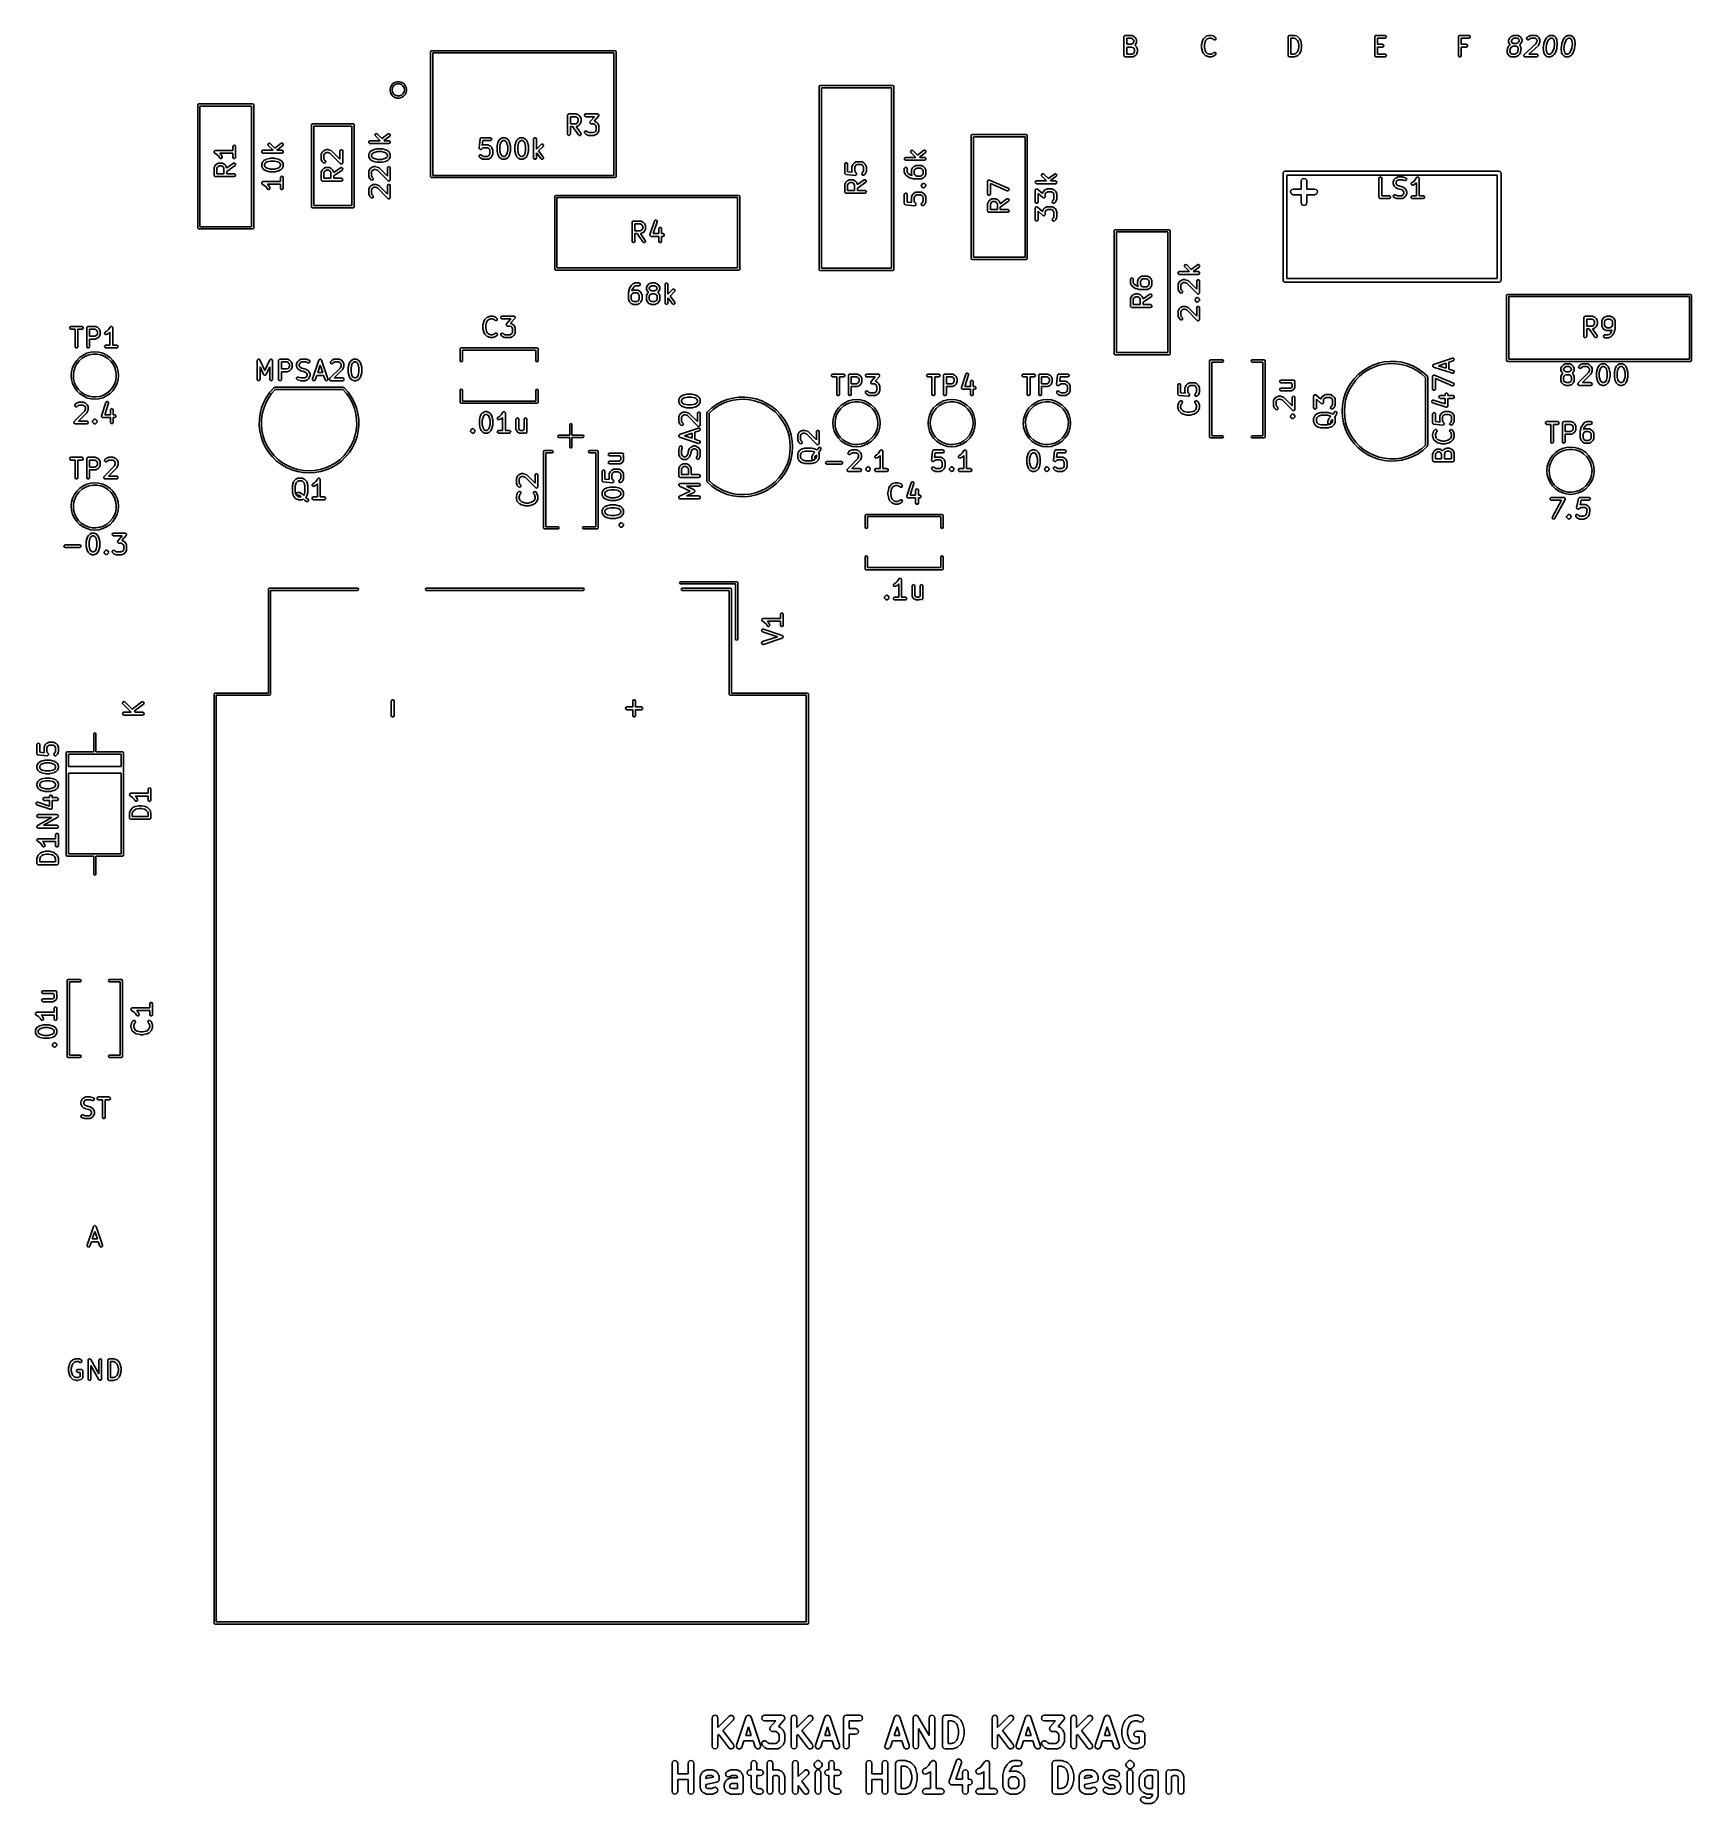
# Model space of a CAD drawing. Extents: x 40 to 128.4, y -180.3 to -86.
import ezdxf

# ---------------------------------------------------------------- set-up
doc = ezdxf.new("R2010")
doc.units = 0
doc.layers.add('BLACK', color=7, linetype='CONTINUOUS')

msp = doc.modelspace()

# ---------------------------------------------------------------- linework, layer by layer
at = {"layer": 'BLACK', "linetype": 'CONTINUOUS'}
for p, q in [((98.0881, -86.0664), (98.0898, -86.0566)), ((98.0881, -87.0664), (98.0881, -86.0664)), ((98.0892, -86.0534), (98.0909, -86.0505)), ((98.0898, -86.0566), (98.0892, -86.0534)), ((98.0909, -86.0505), (98.0926, -86.0407)), ((98.0926, -86.0407), (98.1051, -86.0258)), ((98.1051, -86.0258), (98.1149, -86.0089)), ((98.1149, -86.0089), (98.1212, -86.0066)), ((98.1212, -86.0066), (98.1256, -86.0014)), ((98.1256, -86.0014), (98.1448, -85.998)), ((98.1448, -85.998), (98.1631, -85.9914)), ((98.1631, -85.9914), (98.4964, -85.9914)), ((98.2381, -86.1414), (98.2381, -86.4676)), ((98.4787, -86.1414), (98.2381, -86.1414)), ((98.2381, -86.4676), (98.4787, -86.4676)), ((98.2381, -86.6176), (98.2381, -86.9914)), ((98.4843, -86.6176), (98.2381, -86.6176)), ((98.5472, -86.1756), (98.4787, -86.1414)), ((98.4787, -86.4676), (98.5472, -86.4333)), ((98.5988, -86.6557), (98.4843, -86.6176)), ((98.4964, -85.9914), (98.5221, -85.9959)), ((98.5221, -85.9959), (98.5255, -85.9988)), ((98.5255, -85.9988), (98.53, -85.9993)), ((98.53, -85.9993), (98.6252, -86.0469)), ((98.5776, -86.206), (98.5472, -86.1756)), ((98.5472, -86.4333), (98.5776, -86.4029)), ((98.6119, -86.2746), (98.5776, -86.206)), ((98.5776, -86.4029), (98.6119, -86.3344)), ((98.6253, -86.6822), (98.5988, -86.6557)), ((98.6119, -86.3344), (98.6119, -86.2746)), ((98.6252, -86.0469), (98.6432, -86.0603)), ((98.6595, -86.7508), (98.6253, -86.6822)), ((98.6432, -86.0603), (98.6447, -86.061)), ((98.6447, -86.061), (98.6923, -86.1086)), ((98.6595, -86.8582), (98.6595, -86.7508)), ((98.6923, -86.5004), (98.6699, -86.5228)), ((98.6699, -86.5228), (98.6859, -86.5314)), ((98.6859, -86.5314), (98.6883, -86.5353)), ((98.6883, -86.5353), (98.6923, -86.5372)), ((98.6923, -86.1086), (98.7052, -86.127)), ((98.693, -86.4989), (98.6923, -86.5004)), ((98.6923, -86.5372), (98.7399, -86.5848)), ((98.7064, -86.4809), (98.693, -86.4989)), ((98.7052, -86.127), (98.7064, -86.1281)), ((98.7064, -86.1281), (98.754, -86.2233)), ((98.754, -86.3856), (98.7064, -86.4809)), ((98.7399, -86.5848), (98.7528, -86.6031)), ((98.7528, -86.6031), (98.754, -86.6043)), ((98.754, -86.2233), (98.7614, -86.2483)), ((98.7545, -86.3812), (98.754, -86.3856)), ((98.754, -86.6043), (98.8016, -86.6995)), ((98.7574, -86.3777), (98.7545, -86.3812)), ((98.7619, -86.3521), (98.7574, -86.3777)), ((98.7614, -86.2483), (98.7604, -86.2526)), ((98.7604, -86.2526), (98.7619, -86.2569)), ((98.7619, -86.2569), (98.7619, -86.3521)), ((98.8016, -86.6995), (98.809, -86.7245)), ((98.809, -86.7245), (98.808, -86.7288)), ((98.808, -86.7288), (98.8095, -86.733)), ((98.8095, -86.733), (98.8095, -86.8759)), ((102.231, -86.495), (102.234, -86.4802)), ((102.231, -86.6378), (102.231, -86.495)), ((102.233, -86.6411), (102.231, -86.6378)), ((102.234, -86.656), (102.233, -86.6411)), ((102.234, -86.4768), (102.281, -86.2863)), ((102.234, -86.4802), (102.234, -86.4768)), ((102.281, -86.8465), (102.234, -86.656)), ((102.281, -86.2863), (102.287, -86.2745)), ((102.287, -86.2709), (102.335, -86.1757)), ((102.287, -86.2745), (102.287, -86.2709)), ((102.335, -86.1757), (102.348, -86.1577)), ((102.348, -86.1577), (102.349, -86.1562)), ((102.349, -86.1562), (102.444, -86.061)), ((102.425, -86.3307), (102.381, -86.5042)), ((102.381, -86.5042), (102.381, -86.6286)), ((102.381, -86.6286), (102.425, -86.8021)), ((102.463, -86.2537), (102.425, -86.3307)), ((102.444, -86.061), (102.465, -86.046)), ((102.537, -86.1796), (102.463, -86.2537)), ((102.465, -86.046), (102.47, -86.0456)), ((102.47, -86.0456), (102.473, -86.0428)), ((102.473, -86.0428), (102.616, -85.9952)), ((102.652, -86.1414), (102.537, -86.1796)), ((102.616, -85.9952), (102.638, -85.9919)), ((102.638, -85.9919), (102.64, -85.9914)), ((102.64, -85.9914), (102.735, -85.9914)), ((102.723, -86.1414), (102.652, -86.1414)), ((102.837, -86.1796), (102.723, -86.1414)), ((102.735, -85.9914), (102.757, -85.9953)), ((102.757, -85.9953), (102.759, -85.9952)), ((102.759, -85.9952), (102.902, -86.0428)), ((102.872, -86.2147), (102.837, -86.1796)), ((102.919, -86.2363), (102.872, -86.2147)), ((102.902, -86.0428), (102.925, -86.0553)), ((102.969, -86.2231), (102.919, -86.2363)), ((102.925, -86.0553), (102.927, -86.0591)), ((102.927, -86.0591), (102.931, -86.061)), ((102.931, -86.061), (102.979, -86.1086)), ((102.998, -86.181), (102.969, -86.2231)), ((102.979, -86.1086), (102.993, -86.1299)), ((102.993, -86.1299), (102.998, -86.181)), ((106.851, -86.0664), (106.853, -86.0566)), ((106.851, -87.0664), (106.851, -86.0664)), ((106.852, -86.0534), (106.854, -86.0505)), ((106.853, -86.0566), (106.852, -86.0534)), ((106.854, -86.0505), (106.856, -86.0407)), ((106.856, -86.0407), (106.868, -86.0258)), ((106.868, -86.0258), (106.878, -86.0089)), ((106.878, -86.0089), (106.884, -86.0066)), ((106.884, -86.0066), (106.889, -86.0014)), ((106.889, -86.0014), (106.908, -85.998)), ((106.908, -85.998), (106.926, -85.9914)), ((106.926, -85.9914), (107.164, -85.9914)), ((107.001, -86.1414), (107.001, -86.9914)), ((107.152, -86.1414), (107.001, -86.1414)), ((107.267, -86.1796), (107.152, -86.1414)), ((107.164, -85.9914), (107.186, -85.9953)), ((107.186, -85.9953), (107.188, -85.9952)), ((107.188, -85.9952), (107.331, -86.0428)), ((107.341, -86.2537), (107.267, -86.1796)), ((107.331, -86.0428), (107.354, -86.0553)), ((107.379, -86.3307), (107.341, -86.2537)), ((107.354, -86.0553), (107.356, -86.0591)), ((107.356, -86.0591), (107.36, -86.061)), ((107.36, -86.061), (107.455, -86.1562)), ((107.423, -86.5042), (107.379, -86.3307)), ((107.379, -86.8021), (107.423, -86.6286)), ((107.423, -86.6286), (107.423, -86.5042)), ((107.455, -86.1562), (107.468, -86.1746)), ((107.468, -86.1746), (107.469, -86.1757)), ((107.469, -86.1757), (107.517, -86.2709)), ((107.517, -86.2709), (107.521, -86.2833)), ((107.521, -86.2833), (107.523, -86.2863)), ((107.523, -86.2863), (107.57, -86.4768)), ((107.57, -86.656), (107.523, -86.8465)), ((107.57, -86.4768), (107.571, -86.4917)), ((107.573, -86.6378), (107.57, -86.6526)), ((107.57, -86.6526), (107.57, -86.656)), ((107.571, -86.4917), (107.573, -86.495)), ((107.573, -86.495), (107.573, -86.6378)), ((111.471, -86.0664), (111.472, -86.0566)), ((111.471, -87.0664), (111.471, -86.0664)), ((111.472, -86.0534), (111.474, -86.0505)), ((111.472, -86.0566), (111.472, -86.0534)), ((111.474, -86.0505), (111.475, -86.0407)), ((111.475, -86.0407), (111.488, -86.0258)), ((111.488, -86.0258), (111.498, -86.0089)), ((111.498, -86.0089), (111.504, -86.0066)), ((111.504, -86.0066), (111.508, -86.0014)), ((111.508, -86.0014), (111.527, -85.998)), ((111.527, -85.998), (111.546, -85.9914)), ((111.546, -85.9914), (112.022, -85.9914)), ((112.022, -86.1414), (111.621, -86.1414)), ((111.621, -86.1414), (111.621, -86.4676)), ((111.621, -86.4676), (111.879, -86.4676)), ((111.879, -86.6176), (111.621, -86.6176)), ((111.621, -86.6176), (111.621, -86.9914)), ((111.879, -86.4676), (111.905, -86.4721)), ((111.927, -86.6), (111.879, -86.6176)), ((111.905, -86.4721), (111.944, -86.5051)), ((111.953, -86.5556), (111.927, -86.6)), ((111.944, -86.5051), (111.953, -86.5556)), ((112.022, -85.9914), (112.048, -85.9959)), ((112.07, -86.1238), (112.022, -86.1414)), ((112.048, -85.9959), (112.087, -86.0289)), ((112.096, -86.0794), (112.07, -86.1238)), ((112.087, -86.0289), (112.096, -86.0794)), ((115.94, -86.0664), (115.941, -86.0566)), ((115.94, -87.0664), (115.94, -86.0664)), ((115.941, -86.0534), (115.942, -86.0505)), ((115.941, -86.0566), (115.941, -86.0534)), ((115.942, -86.0505), (115.944, -86.0407)), ((115.944, -86.0407), (115.957, -86.0258)), ((115.957, -86.0258), (115.966, -86.0089)), ((115.966, -86.0089), (115.973, -86.0066)), ((115.973, -86.0066), (115.977, -86.0014)), ((115.977, -86.0014), (115.996, -85.998)), ((115.996, -85.998), (116.015, -85.9914)), ((116.015, -85.9914), (116.491, -85.9914)), ((116.491, -86.1414), (116.09, -86.1414)), ((116.09, -86.1414), (116.09, -86.4676)), ((116.09, -86.4676), (116.348, -86.4676)), ((116.348, -86.6176), (116.09, -86.6176)), ((116.09, -86.6176), (116.09, -87.0664)), ((116.348, -86.4676), (116.374, -86.4721)), ((116.396, -86.6), (116.348, -86.6176)), ((116.374, -86.4721), (116.413, -86.5051)), ((116.422, -86.5556), (116.396, -86.6)), ((116.413, -86.5051), (116.422, -86.5556)), ((116.491, -85.9914), (116.516, -85.9959)), ((116.539, -86.1238), (116.491, -86.1414)), ((116.516, -85.9959), (116.556, -86.0289)), ((116.565, -86.0794), (116.539, -86.1238)), ((116.556, -86.0289), (116.565, -86.0794)), ((118.536, -86.8666), (118.56, -86.6761)), ((118.56, -86.6761), (118.568, -86.6512)), ((118.568, -86.6512), (118.57, -86.649)), ((118.57, -86.649), (118.571, -86.6457)), ((118.571, -86.6457), (118.631, -86.5504)), ((118.607, -86.3052), (118.609, -86.3003)), ((118.612, -86.3308), (118.607, -86.3052)), ((118.608, -86.2952), (118.614, -86.2476)), ((118.609, -86.3003), (118.608, -86.2952)), ((118.648, -86.426), (118.612, -86.3308)), ((118.614, -86.2476), (118.621, -86.2227)), ((118.621, -86.2227), (118.624, -86.2204)), ((118.624, -86.2204), (118.625, -86.2171)), ((118.625, -86.2171), (118.684, -86.1219)), ((118.631, -86.5504), (118.643, -86.5367)), ((118.643, -86.5367), (118.644, -86.5341)), ((118.644, -86.5341), (118.696, -86.4883)), ((118.648, -86.4264), (118.648, -86.426)), ((118.648, -86.4268), (118.648, -86.4264)), ((118.662, -86.4491), (118.648, -86.4268)), ((118.696, -86.4883), (118.662, -86.4491)), ((118.684, -86.1219), (118.697, -86.1081)), ((118.707, -86.7111), (118.688, -86.8669)), ((118.697, -86.1081), (118.698, -86.1056)), ((118.698, -86.1056), (118.751, -86.0579)), ((118.752, -86.6391), (118.707, -86.7111)), ((118.751, -86.0579), (118.767, -86.0482)), ((118.789, -86.6058), (118.752, -86.6391)), ((118.761, -86.2826), (118.759, -86.2954)), ((118.759, -86.2954), (118.783, -86.3606)), ((118.806, -86.2105), (118.761, -86.2826)), ((118.767, -86.0482), (118.769, -86.0461)), ((118.769, -86.0461), (118.871, -85.9985)), ((118.783, -86.3606), (118.807, -86.3876)), ((118.866, -86.57), (118.789, -86.6058)), ((118.843, -86.1772), (118.806, -86.2105)), ((118.807, -86.3876), (118.868, -86.42)), ((118.919, -86.1414), (118.843, -86.1772)), ((119.021, -86.57), (118.866, -86.57)), ((118.868, -86.42), (119.023, -86.42)), ((118.871, -85.9985), (118.896, -85.9917)), ((118.896, -85.9917), (118.899, -85.9926)), ((118.899, -85.9926), (118.903, -85.9914)), ((118.903, -85.9914), (119.093, -85.9914)), ((119.074, -86.1414), (118.919, -86.1414)), ((119.081, -86.6023), (119.021, -86.57)), ((119.023, -86.42), (119.099, -86.3841)), ((119.135, -86.1737), (119.074, -86.1414)), ((119.105, -86.6293), (119.081, -86.6023)), ((119.093, -85.9914), (119.119, -85.9959)), ((119.099, -86.3841), (119.136, -86.3508)), ((119.129, -86.6945), (119.105, -86.6293)), ((119.11, -86.8502), (119.129, -86.6945)), ((119.119, -85.9959), (119.123, -85.9994)), ((119.123, -85.9994), (119.128, -86.0002)), ((119.128, -86.0002), (119.218, -86.0478)), ((119.159, -86.2007), (119.135, -86.1737)), ((119.136, -86.3508), (119.181, -86.2788)), ((119.183, -86.2659), (119.159, -86.2007)), ((119.181, -86.2788), (119.183, -86.2659)), ((119.244, -86.4558), (119.192, -86.5016)), ((119.192, -86.5016), (119.227, -86.5408)), ((119.218, -86.0478), (119.238, -86.0639)), ((119.227, -86.5408), (119.24, -86.5631)), ((119.238, -86.0639), (119.238, -86.0644)), ((119.238, -86.0644), (119.239, -86.0646)), ((119.239, -86.0646), (119.28, -86.1122)), ((119.24, -86.5631), (119.24, -86.5635)), ((119.24, -86.5635), (119.241, -86.5639)), ((119.241, -86.5639), (119.276, -86.6591)), ((119.245, -86.4532), (119.244, -86.4558)), ((119.258, -86.4395), (119.245, -86.4532)), ((119.281, -86.6947), (119.257, -86.8852)), ((119.317, -86.3442), (119.258, -86.4395)), ((119.276, -86.6591), (119.281, -86.6847)), ((119.281, -86.6847), (119.279, -86.6896)), ((119.279, -86.6896), (119.281, -86.6947)), ((119.28, -86.1122), (119.294, -86.1345)), ((119.294, -86.1345), (119.294, -86.135)), ((119.294, -86.135), (119.294, -86.1353)), ((119.294, -86.1353), (119.33, -86.2305)), ((119.318, -86.3409), (119.317, -86.3442)), ((119.32, -86.3387), (119.318, -86.3409)), ((119.328, -86.3138), (119.32, -86.3387)), ((119.334, -86.2662), (119.328, -86.3138)), ((119.33, -86.2305), (119.335, -86.2561)), ((119.335, -86.2561), (119.333, -86.2611)), ((119.333, -86.2611), (119.334, -86.2662)), ((119.442, -87.0103), (120.073, -86.4494)), ((119.578, -86.1507), (119.603, -86.1056)), ((119.589, -86.201), (119.578, -86.1507)), ((119.629, -86.2328), (119.589, -86.201)), ((119.603, -86.1056), (119.656, -86.0579)), ((119.68, -86.2313), (119.629, -86.2328)), ((119.656, -86.0579), (119.672, -86.0482)), ((119.672, -86.0482), (119.674, -86.0461)), ((119.674, -86.0461), (119.775, -85.9985)), ((119.702, -86.2177), (119.68, -86.2313)), ((120.184, -86.551), (119.689, -86.9914)), ((119.748, -86.1772), (119.702, -86.2177)), ((119.824, -86.1414), (119.748, -86.1772)), ((119.775, -85.9985), (119.8, -85.9917)), ((119.8, -85.9917), (119.804, -85.9926)), ((119.804, -85.9926), (119.807, -85.9914)), ((119.807, -85.9914), (120.045, -85.9914)), ((120.027, -86.1414), (119.824, -86.1414)), ((120.087, -86.1737), (120.027, -86.1414)), ((120.045, -85.9914), (120.071, -85.9959)), ((120.071, -85.9959), (120.075, -85.9994)), ((120.073, -86.4494), (120.127, -86.3313)), ((120.075, -85.9994), (120.081, -86.0002)), ((120.081, -86.0002), (120.17, -86.0478)), ((120.111, -86.2007), (120.087, -86.1737)), ((120.135, -86.2659), (120.111, -86.2007)), ((120.127, -86.3313), (120.135, -86.2659)), ((120.17, -86.0478), (120.19, -86.0639)), ((120.186, -86.5487), (120.184, -86.551)), ((120.188, -86.5476), (120.186, -86.5487)), ((120.203, -86.5262), (120.188, -86.5476)), ((120.19, -86.0639), (120.191, -86.0644)), ((120.191, -86.0644), (120.191, -86.0646)), ((120.191, -86.0646), (120.233, -86.1122)), ((120.268, -86.3833), (120.203, -86.5262)), ((120.233, -86.1122), (120.246, -86.1345)), ((120.246, -86.1345), (120.246, -86.135)), ((120.246, -86.135), (120.247, -86.1353)), ((120.247, -86.1353), (120.282, -86.2305)), ((120.269, -86.3811), (120.268, -86.3833)), ((120.275, -86.3614), (120.269, -86.3811)), ((120.286, -86.2662), (120.275, -86.3614)), ((120.282, -86.2305), (120.287, -86.2561)), ((120.287, -86.2561), (120.285, -86.2611)), ((120.285, -86.2611), (120.286, -86.2662)), ((120.465, -86.6761), (120.495, -86.438)), ((120.466, -86.6795), (120.465, -86.6761)), ((120.465, -86.6947), (120.466, -86.6795)), ((120.489, -86.8852), (120.465, -86.6947)), ((120.495, -86.438), (120.499, -86.4245)), ((120.499, -86.421), (120.57, -86.2305)), ((120.499, -86.4245), (120.499, -86.421)), ((120.57, -86.2305), (120.576, -86.2205)), ((120.576, -86.2205), (120.577, -86.2171)), ((120.577, -86.2171), (120.637, -86.1219)), ((120.643, -86.4654), (120.615, -86.6854)), ((120.615, -86.6854), (120.637, -86.8578)), ((120.637, -86.1219), (120.649, -86.1081)), ((120.708, -86.2902), (120.643, -86.4654)), ((120.649, -86.1081), (120.65, -86.1056)), ((120.65, -86.1056), (120.704, -86.0579)), ((120.704, -86.0579), (120.72, -86.0482)), ((120.758, -86.2105), (120.708, -86.2902)), ((120.72, -86.0482), (120.722, -86.0461)), ((120.722, -86.0461), (120.823, -85.9985)), ((120.795, -86.1772), (120.758, -86.2105)), ((120.872, -86.1414), (120.795, -86.1772)), ((120.823, -85.9985), (120.848, -85.9917)), ((120.848, -85.9917), (120.852, -85.9926)), ((120.852, -85.9926), (120.855, -85.9914)), ((120.855, -85.9914), (120.95, -85.9914)), ((120.931, -86.1414), (120.872, -86.1414)), ((120.992, -86.1737), (120.931, -86.1414)), ((120.95, -85.9914), (120.976, -85.9959)), ((120.972, -86.8425), (121.038, -86.6674)), ((120.976, -85.9959), (120.98, -85.9994)), ((120.98, -85.9994), (120.985, -86.0002)), ((120.985, -86.0002), (121.075, -86.0478)), ((121.016, -86.2007), (120.992, -86.1737)), ((121.043, -86.2749), (121.016, -86.2007)), ((121.038, -86.6674), (121.065, -86.4473)), ((121.065, -86.4473), (121.043, -86.2749)), ((121.075, -86.0478), (121.095, -86.0639)), ((121.095, -86.0639), (121.095, -86.0644)), ((121.095, -86.0644), (121.096, -86.0646)), ((121.096, -86.0646), (121.138, -86.1122)), ((121.181, -86.7118), (121.11, -86.9022)), ((121.138, -86.1122), (121.151, -86.1345)), ((121.151, -86.1345), (121.151, -86.135)), ((121.151, -86.135), (121.151, -86.1353)), ((121.151, -86.1353), (121.187, -86.2305)), ((121.185, -86.6947), (121.181, -86.7082)), ((121.181, -86.7082), (121.181, -86.7118)), ((121.215, -86.4566), (121.185, -86.6947)), ((121.187, -86.2305), (121.19, -86.2444)), ((121.19, -86.2444), (121.191, -86.2476)), ((121.191, -86.2476), (121.215, -86.438)), ((121.215, -86.438), (121.214, -86.4533)), ((121.214, -86.4533), (121.215, -86.4566)), ((121.417, -86.6761), (121.447, -86.438)), ((121.418, -86.6795), (121.417, -86.6761)), ((121.417, -86.6947), (121.418, -86.6795)), ((121.441, -86.8852), (121.417, -86.6947)), ((121.447, -86.438), (121.451, -86.4245)), ((121.451, -86.421), (121.523, -86.2305)), ((121.451, -86.4245), (121.451, -86.421)), ((121.523, -86.2305), (121.529, -86.2205)), ((121.529, -86.2171), (121.589, -86.1219)), ((121.529, -86.2205), (121.529, -86.2171)), ((121.595, -86.4654), (121.567, -86.6854)), ((121.567, -86.6854), (121.589, -86.8578)), ((121.589, -86.1219), (121.601, -86.1081)), ((121.661, -86.2902), (121.595, -86.4654)), ((121.601, -86.1081), (121.603, -86.1056)), ((121.603, -86.1056), (121.656, -86.0579)), ((121.656, -86.0579), (121.672, -86.0482)), ((121.71, -86.2105), (121.661, -86.2902)), ((121.672, -86.0482), (121.674, -86.0461)), ((121.674, -86.0461), (121.775, -85.9985)), ((121.748, -86.1772), (121.71, -86.2105)), ((121.824, -86.1414), (121.748, -86.1772)), ((121.775, -85.9985), (121.8, -85.9917)), ((121.8, -85.9917), (121.804, -85.9926)), ((121.804, -85.9926), (121.807, -85.9914)), ((121.807, -85.9914), (121.903, -85.9914)), ((121.884, -86.1414), (121.824, -86.1414)), ((121.944, -86.1737), (121.884, -86.1414)), ((121.903, -85.9914), (121.928, -85.9959)), ((121.924, -86.8425), (121.99, -86.6674)), ((121.928, -85.9959), (121.932, -85.9994)), ((121.932, -85.9994), (121.938, -86.0002)), ((121.938, -86.0002), (122.027, -86.0478)), ((121.968, -86.2007), (121.944, -86.1737)), ((121.996, -86.2749), (121.968, -86.2007)), ((121.99, -86.6674), (122.017, -86.4473)), ((122.017, -86.4473), (121.996, -86.2749)), ((122.027, -86.0478), (122.048, -86.0639)), ((122.048, -86.0639), (122.048, -86.0644)), ((122.048, -86.0644), (122.048, -86.0646)), ((122.048, -86.0646), (122.09, -86.1122)), ((122.133, -86.7118), (122.062, -86.9022)), ((122.09, -86.1122), (122.103, -86.1345)), ((122.103, -86.1345), (122.103, -86.135)), ((122.103, -86.135), (122.104, -86.1353)), ((122.104, -86.1353), (122.139, -86.2305)), ((122.138, -86.6947), (122.133, -86.7082)), ((122.133, -86.7082), (122.133, -86.7118)), ((122.167, -86.4566), (122.138, -86.6947)), ((122.139, -86.2305), (122.142, -86.2444)), ((122.142, -86.2444), (122.144, -86.2476)), ((122.144, -86.2476), (122.167, -86.438)), ((122.167, -86.438), (122.167, -86.4533)), ((122.167, -86.4533), (122.167, -86.4566)), ((61.0905, -86.868), (61.1081, -86.8256)), ((61.0905, -93.5228), (61.0905, -86.868)), ((61.1081, -86.8256), (61.1505, -86.808)), ((61.1505, -86.808), (70.9295, -86.808)), ((61.2105, -86.928), (61.2105, -93.4628)), ((70.8695, -86.928), (61.2105, -86.928)), ((70.8695, -93.4628), (70.8695, -86.928)), ((70.9295, -86.808), (70.9719, -86.8256)), ((70.9719, -86.8256), (70.9895, -86.868)), ((70.9895, -86.868), (70.9895, -93.5228)), ((98.0948, -87.0847), (98.0881, -87.0664)), ((98.0981, -87.1039), (98.0948, -87.0847)), ((98.1033, -87.1082), (98.0981, -87.1039)), ((98.1056, -87.1146), (98.1033, -87.1082)), ((98.1225, -87.1243), (98.1056, -87.1146)), ((98.1374, -87.1369), (98.1225, -87.1243)), ((98.1472, -87.1386), (98.1374, -87.1369)), ((98.1501, -87.1402), (98.1472, -87.1386)), ((98.1534, -87.1397), (98.1501, -87.1402)), ((98.1631, -87.1414), (98.1534, -87.1397)), ((98.544, -87.1414), (98.1631, -87.1414)), ((98.2381, -86.9914), (98.5263, -86.9914)), ((98.5263, -86.9914), (98.5949, -86.9571)), ((98.5483, -87.1398), (98.544, -87.1414)), ((98.5526, -87.1409), (98.5483, -87.1398)), ((98.5776, -87.1335), (98.5526, -87.1409)), ((98.6728, -87.0858), (98.5776, -87.1335)), ((98.5949, -86.9571), (98.6253, -86.9267)), ((98.6253, -86.9267), (98.6595, -86.8582)), ((98.674, -87.0847), (98.6728, -87.0858)), ((98.6923, -87.0718), (98.674, -87.0847)), ((98.7399, -87.0242), (98.6923, -87.0718)), ((98.7406, -87.0227), (98.7399, -87.0242)), ((98.754, -87.0047), (98.7406, -87.0227)), ((98.8016, -86.9094), (98.754, -87.0047)), ((98.8021, -86.905), (98.8016, -86.9094)), ((98.805, -86.9016), (98.8021, -86.905)), ((98.8095, -86.8759), (98.805, -86.9016)), ((102.283, -86.8494), (102.281, -86.8465)), ((102.287, -86.8618), (102.283, -86.8494)), ((102.335, -86.9571), (102.287, -86.8618)), ((102.336, -86.9582), (102.335, -86.9571)), ((102.349, -86.9766), (102.336, -86.9582)), ((102.444, -87.0718), (102.349, -86.9766)), ((102.425, -86.8021), (102.463, -86.8791)), ((102.448, -87.0737), (102.444, -87.0718)), ((102.45, -87.0775), (102.448, -87.0737)), ((102.473, -87.0899), (102.45, -87.0775)), ((102.463, -86.8791), (102.537, -86.9532)), ((102.616, -87.1375), (102.473, -87.0899)), ((102.537, -86.9532), (102.652, -86.9914)), ((102.618, -87.1375), (102.616, -87.1375)), ((102.64, -87.1414), (102.618, -87.1375)), ((102.735, -87.1414), (102.64, -87.1414)), ((102.652, -86.9914), (102.723, -86.9914)), ((102.723, -86.9914), (102.837, -86.9532)), ((102.737, -87.1408), (102.735, -87.1414)), ((102.759, -87.1375), (102.737, -87.1408)), ((102.902, -87.0899), (102.759, -87.1375)), ((102.837, -86.9532), (102.872, -86.9181)), ((102.872, -86.9181), (102.894, -86.9032)), ((102.894, -86.9032), (102.945, -86.8987)), ((102.905, -87.0871), (102.902, -87.0899)), ((102.91, -87.0867), (102.905, -87.0871)), ((102.931, -87.0718), (102.91, -87.0867)), ((102.979, -87.0242), (102.931, -87.0718)), ((102.945, -86.8987), (102.987, -86.9281)), ((103, -86.9777), (102.979, -87.0242)), ((102.987, -86.9281), (103, -86.9777)), ((106.858, -87.0847), (106.851, -87.0664)), ((106.861, -87.1039), (106.858, -87.0847)), ((106.866, -87.1082), (106.861, -87.1039)), ((106.869, -87.1146), (106.866, -87.1082)), ((106.886, -87.1243), (106.869, -87.1146)), ((106.9, -87.1369), (106.886, -87.1243)), ((106.91, -87.1386), (106.9, -87.1369)), ((106.913, -87.1402), (106.91, -87.1386)), ((106.916, -87.1397), (106.913, -87.1402)), ((106.926, -87.1414), (106.916, -87.1397)), ((107.164, -87.1414), (106.926, -87.1414)), ((107.001, -86.9914), (107.152, -86.9914)), ((107.152, -86.9914), (107.267, -86.9532)), ((107.166, -87.1408), (107.164, -87.1414)), ((107.188, -87.1375), (107.166, -87.1408)), ((107.331, -87.0899), (107.188, -87.1375)), ((107.267, -86.9532), (107.341, -86.8791)), ((107.334, -87.0871), (107.331, -87.0899)), ((107.339, -87.0867), (107.334, -87.0871)), ((107.36, -87.0718), (107.339, -87.0867)), ((107.341, -86.8791), (107.379, -86.8021)), ((107.455, -86.9766), (107.36, -87.0718)), ((107.456, -86.9751), (107.455, -86.9766)), ((107.469, -86.9571), (107.456, -86.9751)), ((107.517, -86.8618), (107.469, -86.9571)), ((107.523, -86.8465), (107.517, -86.8583)), ((107.517, -86.8583), (107.517, -86.8618)), ((111.477, -87.0847), (111.471, -87.0664)), ((111.481, -87.1039), (111.477, -87.0847)), ((111.486, -87.1082), (111.481, -87.1039)), ((111.488, -87.1146), (111.486, -87.1082)), ((111.505, -87.1243), (111.488, -87.1146)), ((111.52, -87.1369), (111.505, -87.1243)), ((111.53, -87.1386), (111.52, -87.1369)), ((111.533, -87.1402), (111.53, -87.1386)), ((111.536, -87.1397), (111.533, -87.1402)), ((111.546, -87.1414), (111.536, -87.1397)), ((112.022, -87.1414), (111.546, -87.1414)), ((111.621, -86.9914), (112.022, -86.9914)), ((112.022, -86.9914), (112.048, -86.9959)), ((112.07, -87.1238), (112.022, -87.1414)), ((112.048, -86.9959), (112.087, -87.0289)), ((112.096, -87.0794), (112.07, -87.1238)), ((112.087, -87.0289), (112.096, -87.0794)), ((115.957, -87.1146), (115.94, -87.0664)), ((116.001, -87.1402), (115.957, -87.1146)), ((116.052, -87.1313), (116.001, -87.1402)), ((116.085, -87.092), (116.052, -87.1313)), ((116.09, -87.0664), (116.085, -87.092)), ((118.538, -86.8717), (118.536, -86.8666)), ((118.536, -86.8766), (118.538, -86.8717)), ((118.541, -86.9022), (118.536, -86.8766)), ((118.576, -86.9975), (118.541, -86.9022)), ((118.577, -86.9978), (118.576, -86.9975)), ((118.577, -86.9982), (118.577, -86.9978)), ((118.59, -87.0205), (118.577, -86.9982)), ((118.632, -87.0681), (118.59, -87.0205)), ((118.632, -87.0684), (118.632, -87.0681)), ((118.632, -87.0689), (118.632, -87.0684)), ((118.653, -87.0849), (118.632, -87.0689)), ((118.742, -87.1326), (118.653, -87.0849)), ((118.688, -86.8669), (118.712, -86.932)), ((118.712, -86.932), (118.736, -86.959)), ((118.736, -86.959), (118.796, -86.9914)), ((118.748, -87.1333), (118.742, -87.1326)), ((118.752, -87.1369), (118.748, -87.1333)), ((118.778, -87.1414), (118.752, -87.1369)), ((118.968, -87.1414), (118.778, -87.1414)), ((118.796, -86.9914), (118.951, -86.9914)), ((118.951, -86.9914), (119.027, -86.9555)), ((118.971, -87.1402), (118.968, -87.1414)), ((118.975, -87.1411), (118.971, -87.1402)), ((119, -87.1342), (118.975, -87.1411)), ((119.101, -87.0866), (119, -87.1342)), ((119.027, -86.9555), (119.065, -86.9222)), ((119.065, -86.9222), (119.11, -86.8502)), ((119.103, -87.0846), (119.101, -87.0866)), ((119.119, -87.0748), (119.103, -87.0846)), ((119.173, -87.0272), (119.119, -87.0748)), ((119.174, -87.0247), (119.173, -87.0272)), ((119.186, -87.0109), (119.174, -87.0247)), ((119.246, -86.9157), (119.186, -87.0109)), ((119.247, -86.9124), (119.246, -86.9157)), ((119.249, -86.9101), (119.247, -86.9124)), ((119.257, -86.8852), (119.249, -86.9101)), ((119.418, -87.0534), (119.43, -87.032)), ((119.418, -87.0545), (119.418, -87.0534)), ((119.418, -87.0555), (119.418, -87.0545)), ((119.423, -87.0796), (119.418, -87.0555)), ((119.427, -87.1039), (119.423, -87.0796)), ((119.428, -87.1046), (119.427, -87.1039)), ((119.428, -87.1057), (119.428, -87.1046)), ((119.447, -87.121), (119.428, -87.1057)), ((119.43, -87.032), (119.442, -87.0103)), ((119.466, -87.1369), (119.447, -87.121)), ((119.468, -87.1371), (119.466, -87.1369)), ((119.468, -87.1376), (119.468, -87.1371)), ((119.47, -87.1375), (119.468, -87.1376)), ((119.492, -87.1414), (119.47, -87.1375)), ((120.111, -87.1414), (119.492, -87.1414)), ((119.689, -86.9914), (120.111, -86.9914)), ((120.111, -86.9914), (120.137, -86.9959)), ((120.159, -87.1238), (120.111, -87.1414)), ((120.137, -86.9959), (120.176, -87.0289)), ((120.185, -87.0794), (120.159, -87.1238)), ((120.176, -87.0289), (120.185, -87.0794)), ((120.49, -86.8883), (120.489, -86.8852)), ((120.493, -86.9022), (120.49, -86.8883)), ((120.529, -86.9975), (120.493, -86.9022)), ((120.529, -86.9978), (120.529, -86.9975)), ((120.529, -86.9982), (120.529, -86.9978)), ((120.543, -87.0205), (120.529, -86.9982)), ((120.584, -87.0681), (120.543, -87.0205)), ((120.585, -87.0684), (120.584, -87.0681)), ((120.585, -87.0689), (120.585, -87.0684)), ((120.605, -87.0849), (120.585, -87.0689)), ((120.695, -87.1326), (120.605, -87.0849)), ((120.637, -86.8578), (120.664, -86.932)), ((120.664, -86.932), (120.688, -86.959)), ((120.688, -86.959), (120.749, -86.9914)), ((120.7, -87.1333), (120.695, -87.1326)), ((120.704, -87.1369), (120.7, -87.1333)), ((120.73, -87.1414), (120.704, -87.1369)), ((120.825, -87.1414), (120.73, -87.1414)), ((120.749, -86.9914), (120.808, -86.9914)), ((120.808, -86.9914), (120.885, -86.9555)), ((120.828, -87.1402), (120.825, -87.1414)), ((120.832, -87.1411), (120.828, -87.1402)), ((120.857, -87.1342), (120.832, -87.1411)), ((120.958, -87.0866), (120.857, -87.1342)), ((120.885, -86.9555), (120.922, -86.9222)), ((120.922, -86.9222), (120.972, -86.8425)), ((120.96, -87.0846), (120.958, -87.0866)), ((120.976, -87.0748), (120.96, -87.0846)), ((121.03, -87.0272), (120.976, -87.0748)), ((121.031, -87.0247), (121.03, -87.0272)), ((121.043, -87.0109), (121.031, -87.0247)), ((121.103, -86.9157), (121.043, -87.0109)), ((121.104, -86.9122), (121.103, -86.9157)), ((121.11, -86.9022), (121.104, -86.9122)), ((121.443, -86.8883), (121.441, -86.8852)), ((121.445, -86.9022), (121.443, -86.8883)), ((121.481, -86.9975), (121.445, -86.9022)), ((121.481, -86.9978), (121.481, -86.9975)), ((121.481, -86.9982), (121.481, -86.9978)), ((121.495, -87.0205), (121.481, -86.9982)), ((121.537, -87.0681), (121.495, -87.0205)), ((121.537, -87.0684), (121.537, -87.0681)), ((121.537, -87.0689), (121.537, -87.0684)), ((121.558, -87.0849), (121.537, -87.0689)), ((121.647, -87.1326), (121.558, -87.0849)), ((121.589, -86.8578), (121.617, -86.932)), ((121.617, -86.932), (121.64, -86.959)), ((121.64, -86.959), (121.701, -86.9914)), ((121.652, -87.1333), (121.647, -87.1326)), ((121.657, -87.1369), (121.652, -87.1333)), ((121.682, -87.1414), (121.657, -87.1369)), ((121.778, -87.1414), (121.682, -87.1414)), ((121.701, -86.9914), (121.761, -86.9914)), ((121.761, -86.9914), (121.837, -86.9555)), ((121.781, -87.1402), (121.778, -87.1414)), ((121.784, -87.1411), (121.781, -87.1402)), ((121.809, -87.1342), (121.784, -87.1411)), ((121.911, -87.0866), (121.809, -87.1342)), ((121.837, -86.9555), (121.874, -86.9222)), ((121.874, -86.9222), (121.924, -86.8425)), ((121.913, -87.0846), (121.911, -87.0866)), ((121.929, -87.0748), (121.913, -87.0846)), ((121.982, -87.0272), (121.929, -87.0748)), ((121.983, -87.0247), (121.982, -87.0272)), ((121.996, -87.0109), (121.983, -87.0247)), ((122.055, -86.9157), (121.996, -87.0109)), ((122.056, -86.9122), (122.055, -86.9157)), ((122.062, -86.9022), (122.056, -86.9122)), ((58.9508, -88.7711), (59.0039, -88.6579)), ((59.0039, -88.6579), (59.0867, -88.5642)), ((59.0867, -88.5642), (59.1924, -88.4974)), ((59.2095, -88.6177), (59.1228, -88.6905)), ((59.1924, -88.4974), (59.3126, -88.4631)), ((59.3159, -88.579), (59.2095, -88.6177)), ((59.3126, -88.4631), (59.4377, -88.4638)), ((59.4291, -88.579), (59.3159, -88.579)), ((59.5355, -88.6177), (59.4291, -88.579)), ((59.4377, -88.4638), (59.5575, -88.4997)), ((59.6222, -88.6905), (59.5355, -88.6177)), ((59.5575, -88.4997), (59.6624, -88.5677)), ((59.6624, -88.5677), (59.744, -88.6624)), ((59.744, -88.6624), (59.7958, -88.7762)), ((81.8296, -88.7222), (81.8472, -88.6798)), ((81.8472, -88.6798), (81.8896, -88.6622)), ((81.8896, -88.6622), (85.7504, -88.6622)), ((85.7504, -88.6622), (85.7928, -88.6798)), ((85.7928, -88.6798), (85.8104, -88.7222)), ((58.9315, -88.8946), (58.9508, -88.7711)), ((58.9322, -88.9), (58.9315, -88.8946)), ((58.9477, -89.0186), (58.9322, -88.9)), ((58.9981, -89.133), (58.9477, -89.0186)), ((59.0786, -89.2288), (58.9981, -89.133)), ((59.0662, -88.7885), (59.0465, -88.9)), ((59.0465, -88.9), (59.0662, -89.0115)), ((59.1228, -88.6905), (59.0662, -88.7885)), ((59.0662, -89.0115), (59.1228, -89.1095)), ((59.1826, -89.298), (59.0786, -89.2288)), ((59.1228, -89.1095), (59.2095, -89.1823)), ((59.302, -89.3353), (59.1826, -89.298)), ((59.2095, -89.1823), (59.3159, -89.221)), ((59.427, -89.3376), (59.302, -89.3353)), ((59.3159, -89.221), (59.4291, -89.221)), ((59.5476, -89.3047), (59.427, -89.3376)), ((59.4291, -89.221), (59.5355, -89.1823)), ((59.5355, -89.1823), (59.6222, -89.1095)), ((59.6542, -89.2393), (59.5476, -89.3047)), ((59.6788, -88.7885), (59.6222, -88.6905)), ((59.6222, -89.1095), (59.6788, -89.0115)), ((59.7381, -89.1466), (59.6542, -89.2393)), ((59.6985, -88.9), (59.6788, -88.7885)), ((59.6788, -89.0115), (59.6985, -88.9)), ((59.7926, -89.0341), (59.7381, -89.1466)), ((59.8134, -88.9108), (59.7926, -89.0341)), ((59.7958, -88.7762), (59.8135, -88.9)), ((59.8135, -88.9), (59.8134, -88.9108)), ((81.8296, -98.4758), (81.8296, -88.7222)), ((81.9496, -88.7822), (81.9496, -98.4158)), ((85.6904, -88.7822), (81.9496, -88.7822)), ((85.6904, -98.4158), (85.6904, -88.7822)), ((85.8104, -88.7222), (85.8104, -98.4758)), ((48.6699, -89.7066), (48.6875, -89.6642)), ((48.6699, -96.2598), (48.6699, -89.7066)), ((48.6875, -89.6642), (48.7299, -89.6466)), ((48.7299, -89.6466), (51.6001, -89.6466)), ((48.7899, -89.7666), (48.7899, -96.1998)), ((51.5401, -89.7666), (48.7899, -89.7666)), ((51.5401, -96.1998), (51.5401, -89.7666)), ((51.6001, -89.6466), (51.6425, -89.6642)), ((51.6425, -89.6642), (51.6601, -89.7066)), ((51.6601, -89.7066), (51.6601, -96.2598)), ((68.4019, -90.2574), (68.4036, -90.2476)), ((68.4019, -91.2574), (68.4019, -90.2574)), ((68.403, -90.2444), (68.4047, -90.2415)), ((68.4036, -90.2476), (68.403, -90.2444)), ((68.4047, -90.2415), (68.4064, -90.2317)), ((68.4064, -90.2317), (68.419, -90.2168)), ((68.419, -90.2168), (68.4287, -90.1999)), ((68.4287, -90.1999), (68.4351, -90.1976)), ((68.4351, -90.1976), (68.4394, -90.1924)), ((68.4394, -90.1924), (68.4586, -90.189)), ((68.4586, -90.189), (68.4769, -90.1824)), ((68.4769, -90.1824), (68.8579, -90.1824)), ((68.5519, -90.3324), (68.5519, -90.7062)), ((68.8402, -90.3324), (68.5519, -90.3324)), ((68.9087, -90.3666), (68.8402, -90.3324)), ((68.8579, -90.1824), (68.8835, -90.1869)), ((68.8835, -90.1869), (68.8869, -90.1898)), ((68.8869, -90.1898), (68.8914, -90.1903)), ((68.8914, -90.1903), (68.9866, -90.2379)), ((68.9391, -90.397), (68.9087, -90.3666)), ((68.9733, -90.4656), (68.9391, -90.397)), ((68.9733, -90.573), (68.9733, -90.4656)), ((68.9866, -90.2379), (69.0046, -90.2513)), ((69.0046, -90.2513), (69.0061, -90.252)), ((69.0061, -90.252), (69.0537, -90.2996)), ((69.0537, -90.2996), (69.0666, -90.318)), ((69.0666, -90.318), (69.0678, -90.3191)), ((69.0678, -90.3191), (69.1154, -90.4143)), ((69.1154, -90.4143), (69.1228, -90.4393)), ((69.1228, -90.4393), (69.1218, -90.4436)), ((69.1218, -90.4436), (69.1233, -90.4479)), ((69.1233, -90.4479), (69.1233, -90.5907)), ((69.3078, -90.2444), (69.3335, -90.1999)), ((69.3167, -90.2949), (69.3078, -90.2444)), ((69.356, -90.3279), (69.3167, -90.2949)), ((69.3335, -90.1999), (69.3817, -90.1824)), ((69.3817, -90.3324), (69.356, -90.3279)), ((69.3817, -90.1824), (70.0007, -90.1824)), ((69.8354, -90.3324), (69.3817, -90.3324)), ((69.6109, -90.5889), (69.8354, -90.3324)), ((70.0572, -90.3068), (69.8297, -90.5668)), ((69.8297, -90.5668), (69.8359, -90.5679)), ((69.8359, -90.5679), (69.8393, -90.5707)), ((69.8393, -90.5707), (69.8438, -90.5713)), ((70.0007, -90.1824), (70.0118, -90.1843)), ((70.0118, -90.1843), (70.0153, -90.1838)), ((70.0153, -90.1838), (70.0179, -90.1854)), ((70.0179, -90.1854), (70.0264, -90.1869)), ((70.0264, -90.1869), (70.0419, -90.1999)), ((70.0419, -90.1999), (70.0592, -90.2104)), ((70.0645, -90.2879), (70.0572, -90.3068)), ((70.0592, -90.2104), (70.0611, -90.216)), ((70.0611, -90.216), (70.0657, -90.2199)), ((70.0746, -90.2704), (70.0645, -90.2879)), ((70.0657, -90.2199), (70.0692, -90.2398)), ((70.0692, -90.2398), (70.0757, -90.2589)), ((70.0757, -90.2589), (70.0735, -90.2645)), ((70.0735, -90.2645), (70.0746, -90.2704)), ((54.743, -90.773), (54.7606, -90.7306)), ((54.743, -95.127), (54.743, -90.773)), ((54.7606, -90.7306), (54.803, -90.713)), ((54.803, -90.713), (56.957, -90.713)), ((54.863, -90.833), (54.863, -95.067)), ((56.897, -90.833), (54.863, -90.833)), ((56.897, -95.067), (56.897, -90.833)), ((56.957, -90.713), (56.9994, -90.7306)), ((56.9994, -90.7306), (57.017, -90.773)), ((57.017, -90.773), (57.017, -95.127)), ((58.1333, -91.2877), (58.1627, -91.2457)), ((58.1377, -91.3388), (58.1333, -91.2877)), ((58.1527, -91.3602), (58.1377, -91.3388)), ((58.4056, -91.6131), (58.1527, -91.3602)), ((58.1627, -91.2457), (58.2123, -91.2324)), ((58.2123, -91.2324), (58.2587, -91.2541)), ((58.2587, -91.2541), (58.4985, -91.4938)), ((58.4985, -91.4938), (58.8274, -91.2471)), ((58.9174, -91.3671), (58.6056, -91.601)), ((58.8274, -91.2471), (58.8506, -91.2354)), ((58.8506, -91.2354), (58.9018, -91.2382)), ((58.9018, -91.2382), (58.9393, -91.2732)), ((58.9454, -91.3242), (58.9174, -91.3671)), ((58.9393, -91.2732), (58.9454, -91.3242)), ((63.7359, -91.5144), (63.7375, -91.5117)), ((63.7375, -91.5117), (63.7422, -91.4948)), ((63.7422, -91.4948), (63.7536, -91.4837)), ((63.7536, -91.4837), (63.7616, -91.4699)), ((63.7616, -91.4699), (63.7714, -91.4663)), ((63.7714, -91.4663), (63.7789, -91.459)), ((63.7789, -91.459), (63.7948, -91.4578)), ((63.7948, -91.4578), (63.8098, -91.4524)), ((63.8098, -91.4524), (64.286, -91.4524)), ((64.286, -91.4524), (64.3116, -91.4569)), ((64.3116, -91.4569), (64.3509, -91.4899)), ((64.3509, -91.4899), (64.3598, -91.5404)), ((64.8043, -91.522), (64.8227, -91.5091)), ((64.8227, -91.5091), (64.8238, -91.5079)), ((64.8238, -91.5079), (64.9191, -91.4603)), ((64.9191, -91.4603), (64.944, -91.4529)), ((64.944, -91.4529), (64.9484, -91.4539)), ((64.9484, -91.4539), (64.9526, -91.4524)), ((64.9526, -91.4524), (65.0479, -91.4524)), ((65.0479, -91.4524), (65.0735, -91.4569)), ((65.0735, -91.4569), (65.0769, -91.4598)), ((65.0769, -91.4598), (65.0814, -91.4603)), ((65.0814, -91.4603), (65.1766, -91.5079)), ((65.1766, -91.5079), (65.1946, -91.5213)), ((65.7567, -91.522), (65.7751, -91.5091)), ((65.7751, -91.5091), (65.7762, -91.5079)), ((65.7762, -91.5079), (65.8715, -91.4603)), ((65.8715, -91.4603), (65.8964, -91.4529)), ((65.8964, -91.4529), (65.9008, -91.4539)), ((65.9008, -91.4539), (65.905, -91.4524)), ((65.905, -91.4524), (66.0002, -91.4524)), ((66.0002, -91.4524), (66.0259, -91.4569)), ((66.0259, -91.4569), (66.0293, -91.4598)), ((66.0293, -91.4598), (66.0338, -91.4603)), ((66.0338, -91.4603), (66.129, -91.5079)), ((66.129, -91.5079), (66.147, -91.5213)), ((66.5919, -91.5274), (66.5964, -91.5017)), ((66.5964, -91.5017), (66.6294, -91.4624)), ((66.6294, -91.4624), (66.6799, -91.4535)), ((66.6799, -91.4535), (66.7244, -91.4792)), ((66.7244, -91.4792), (66.7419, -91.5274)), ((68.4195, -91.3056), (68.4019, -91.2574)), ((68.4639, -91.3312), (68.4195, -91.3056)), ((68.5144, -91.3223), (68.4639, -91.3312)), ((68.5474, -91.283), (68.5144, -91.3223)), ((68.5519, -91.2574), (68.5474, -91.283)), ((68.5519, -90.7062), (68.8402, -90.7062)), ((68.676, -90.8562), (68.5519, -90.8562)), ((68.5519, -90.8562), (68.5519, -91.2574)), ((68.9869, -91.3004), (68.676, -90.8562)), ((68.8402, -90.7062), (68.9087, -90.6719)), ((68.8621, -90.8547), (68.8588, -90.8558)), ((68.8588, -90.8558), (69.1098, -91.2144)), ((68.8664, -90.8557), (68.8621, -90.8547)), ((68.8914, -90.8483), (68.8664, -90.8557)), ((68.9866, -90.8007), (68.8914, -90.8483)), ((68.9087, -90.6719), (68.9391, -90.6415)), ((68.9391, -90.6415), (68.9733, -90.573)), ((68.9878, -90.7995), (68.9866, -90.8007)), ((69.0289, -91.3298), (68.9869, -91.3004)), ((69.0061, -90.7866), (68.9878, -90.7995)), ((69.0537, -90.739), (69.0061, -90.7866)), ((69.08, -91.3254), (69.0289, -91.3298)), ((69.0544, -90.7375), (69.0537, -90.739)), ((69.0678, -90.7195), (69.0544, -90.7375)), ((69.1154, -90.6243), (69.0678, -90.7195)), ((69.1163, -91.2891), (69.08, -91.3254)), ((69.1098, -91.2144), (69.1208, -91.238)), ((69.1159, -90.6198), (69.1154, -90.6243)), ((69.1188, -90.6164), (69.1159, -90.6198)), ((69.1208, -91.238), (69.1163, -91.2891)), ((69.1233, -90.5907), (69.1188, -90.6164)), ((69.3092, -91.1427), (69.3386, -91.1007)), ((69.3137, -91.1938), (69.3092, -91.1427)), ((69.3286, -91.2152), (69.3137, -91.1938)), ((69.3763, -91.2628), (69.3286, -91.2152)), ((69.3386, -91.1007), (69.3882, -91.0874)), ((69.3777, -91.2635), (69.3763, -91.2628)), ((69.3957, -91.2768), (69.3777, -91.2635)), ((69.3882, -91.0874), (69.4347, -91.1091)), ((69.491, -91.3245), (69.3957, -91.2768)), ((69.4347, -91.1091), (69.4737, -91.1481)), ((69.4737, -91.1481), (69.5422, -91.1824)), ((69.4954, -91.325), (69.491, -91.3245)), ((69.4989, -91.3279), (69.4954, -91.325)), ((69.5245, -91.3324), (69.4989, -91.3279)), ((69.8102, -91.3324), (69.5245, -91.3324)), ((69.5422, -91.1824), (69.7925, -91.1824)), ((69.5924, -90.6368), (69.5946, -90.6312)), ((69.5989, -90.6559), (69.5924, -90.6368)), ((69.5935, -90.6253), (69.6036, -90.6078)), ((69.5946, -90.6312), (69.5935, -90.6253)), ((69.6024, -90.6758), (69.5989, -90.6559)), ((69.607, -90.6797), (69.6024, -90.6758)), ((69.6036, -90.6078), (69.6109, -90.5889)), ((69.6089, -90.6853), (69.607, -90.6797)), ((69.6262, -90.6958), (69.6089, -90.6853)), ((69.6417, -90.7088), (69.6262, -90.6958)), ((69.6502, -90.7103), (69.6417, -90.7088)), ((69.6528, -90.7119), (69.6502, -90.7103)), ((69.6563, -90.7114), (69.6528, -90.7119)), ((69.6674, -90.7133), (69.6563, -90.7114)), ((69.7925, -90.7133), (69.6674, -90.7133)), ((69.861, -90.7476), (69.7925, -90.7133)), ((69.7925, -91.1824), (69.861, -91.1481)), ((69.8145, -91.3308), (69.8102, -91.3324)), ((69.8188, -91.3319), (69.8145, -91.3308)), ((69.8438, -91.3245), (69.8188, -91.3319)), ((69.8438, -90.5713), (69.939, -90.6189)), ((69.939, -91.2768), (69.8438, -91.3245)), ((69.8915, -90.778), (69.861, -90.7476)), ((69.861, -91.1481), (69.8915, -91.1177)), ((69.9257, -90.8465), (69.8915, -90.778)), ((69.8915, -91.1177), (69.9257, -91.0492)), ((69.9257, -91.0492), (69.9257, -90.8465)), ((69.939, -90.6189), (69.957, -90.6322)), ((69.9401, -91.2757), (69.939, -91.2768)), ((69.9585, -91.2628), (69.9401, -91.2757)), ((69.957, -90.6322), (69.9585, -90.6329)), ((69.9585, -90.6329), (70.0061, -90.6805)), ((70.0061, -91.2152), (69.9585, -91.2628)), ((70.0061, -90.6805), (70.019, -90.6989)), ((70.0068, -91.2137), (70.0061, -91.2152)), ((70.0202, -91.1957), (70.0068, -91.2137)), ((70.019, -90.6989), (70.0202, -90.7)), ((70.0202, -90.7), (70.0678, -90.7953)), ((70.0678, -91.1004), (70.0202, -91.1957)), ((70.0678, -90.7953), (70.0752, -90.8202)), ((70.0683, -91.096), (70.0678, -91.1004)), ((70.0712, -91.0926), (70.0683, -91.096)), ((70.0757, -91.0669), (70.0712, -91.0926)), ((70.0752, -90.8202), (70.0742, -90.8246)), ((70.0742, -90.8246), (70.0757, -90.8288)), ((70.0757, -90.8288), (70.0757, -91.0669)), ((89.9449, -91.3384), (89.9625, -91.296)), ((89.9449, -97.8916), (89.9449, -91.3384)), ((89.9625, -91.296), (90.0049, -91.2784)), ((90.0049, -91.2784), (92.8751, -91.2784)), ((90.0649, -91.3984), (90.0649, -97.8316)), ((92.8151, -91.3984), (90.0649, -91.3984)), ((92.8151, -97.8316), (92.8151, -91.3984)), ((92.8751, -91.2784), (92.9175, -91.296)), ((92.9175, -91.296), (92.9351, -91.3384)), ((92.9351, -91.3384), (92.9351, -97.8916)), ((49.5425, -92.2051), (49.5443, -92.2012)), ((49.5486, -92.226), (49.5425, -92.2051)), ((49.5435, -92.1969), (49.5544, -92.1781)), ((49.5443, -92.2012), (49.5435, -92.1969)), ((49.5524, -92.2475), (49.5486, -92.226)), ((49.5557, -92.2502), (49.5524, -92.2475)), ((49.5544, -92.1781), (49.5631, -92.1581)), ((49.5569, -92.2544), (49.5557, -92.2502)), ((49.5758, -92.2724), (49.5569, -92.2544)), ((49.5631, -92.1581), (49.567, -92.1562)), ((49.567, -92.1562), (49.5692, -92.1525)), ((49.5692, -92.1525), (49.5896, -92.1451)), ((49.7125, -92.3635), (49.5758, -92.2724)), ((49.5896, -92.1451), (49.6091, -92.1354)), ((49.6091, -92.1354), (49.6133, -92.1364)), ((49.6133, -92.1364), (49.6174, -92.1349)), ((49.6174, -92.1349), (50.5424, -92.1349)), ((49.7938, -92.4449), (49.7125, -92.3635)), ((49.836, -92.5292), (49.7938, -92.4449)), ((50.5424, -92.2849), (49.8461, -92.2849)), ((49.8461, -92.2849), (49.9085, -92.3474)), ((49.9085, -92.3474), (49.9214, -92.3658)), ((49.9214, -92.3658), (49.9226, -92.3669)), ((49.9226, -92.3669), (49.9702, -92.4621)), ((50.5424, -91.9242), (50.5469, -91.8986)), ((50.5424, -92.1349), (50.5424, -91.9242)), ((50.5424, -92.4957), (50.5424, -92.2849)), ((50.5469, -91.8986), (50.5799, -91.8593)), ((50.5799, -91.8593), (50.6304, -91.8504)), ((50.6304, -91.8504), (50.6748, -91.876)), ((50.6748, -91.876), (50.6924, -91.9242)), ((50.6924, -91.9242), (50.6924, -92.4957)), ((52.0835, -92.1845), (52.1092, -92.14)), ((52.0924, -92.235), (52.0835, -92.1845)), ((52.1317, -92.268), (52.0924, -92.235)), ((52.1092, -92.14), (52.1574, -92.1225)), ((52.1574, -92.2725), (52.1317, -92.268)), ((52.1574, -92.1225), (52.6906, -92.1225)), ((53.1574, -92.2725), (52.1574, -92.2725)), ((52.4183, -91.7971), (52.4477, -91.7551)), ((52.4227, -91.8482), (52.4183, -91.7971)), ((52.4377, -91.8696), (52.4227, -91.8482)), ((52.6906, -92.1225), (52.4377, -91.8696)), ((52.4477, -91.7551), (52.4973, -91.7418)), ((52.4973, -91.7418), (52.5437, -91.7635)), ((52.5437, -91.7635), (52.7835, -92.0032)), ((52.7835, -92.0032), (53.1124, -91.7565)), ((53.2024, -91.8765), (52.8906, -92.1104)), ((52.8906, -92.1104), (52.9027, -92.1225)), ((52.9027, -92.1225), (53.1574, -92.1225)), ((53.1124, -91.7565), (53.1356, -91.7448)), ((53.1356, -91.7448), (53.1868, -91.7476)), ((53.1574, -92.1225), (53.183, -92.127)), ((53.2056, -92.2549), (53.1574, -92.2725)), ((53.183, -92.127), (53.2223, -92.16)), ((53.1868, -91.7476), (53.2243, -91.7826)), ((53.2304, -91.8336), (53.2024, -91.8765)), ((53.2312, -92.2105), (53.2056, -92.2549)), ((53.2223, -92.16), (53.2312, -92.2105)), ((53.2243, -91.7826), (53.2304, -91.8336)), ((55.2574, -92.3548), (55.2619, -92.3291)), ((55.2574, -92.5929), (55.2574, -92.3548)), ((55.2619, -92.3291), (55.2648, -92.3257)), ((55.2648, -92.3257), (55.2653, -92.3212)), ((55.2653, -92.3212), (55.3129, -92.226)), ((55.3129, -92.226), (55.3263, -92.208)), ((55.3263, -92.208), (55.327, -92.2065)), ((55.327, -92.2065), (55.3746, -92.1589)), ((55.3746, -92.1589), (55.393, -92.146)), ((55.393, -92.146), (55.3941, -92.1448)), ((55.3941, -92.1448), (55.4893, -92.0972)), ((55.4416, -92.304), (55.4074, -92.3725)), ((55.4074, -92.3725), (55.4074, -92.5752)), ((55.472, -92.2735), (55.4416, -92.304)), ((55.5406, -92.2393), (55.472, -92.2735)), ((55.4893, -92.0972), (55.5143, -92.0898)), ((55.5143, -92.0898), (55.5186, -92.0908)), ((55.5186, -92.0908), (55.5229, -92.0893)), ((55.5229, -92.0893), (55.6181, -92.0893)), ((55.6059, -92.2393), (55.5406, -92.2393)), ((55.7204, -92.2775), (55.6059, -92.2393)), ((55.6181, -92.0893), (55.6402, -92.0932)), ((55.6402, -92.0932), (55.6418, -92.0931)), ((55.6418, -92.0931), (55.7847, -92.1408)), ((56.2793, -92.8364), (55.7204, -92.2775)), ((55.7847, -92.1408), (55.8076, -92.1532)), ((55.8076, -92.1532), (55.8099, -92.157)), ((55.8099, -92.157), (55.814, -92.1589)), ((55.814, -92.1589), (56.2574, -92.6023)), ((56.2574, -92.1643), (56.2619, -92.1386)), ((56.2574, -92.6023), (56.2574, -92.1643)), ((56.2619, -92.1386), (56.2949, -92.0993)), ((56.2949, -92.0993), (56.3454, -92.0904)), ((56.3454, -92.0904), (56.3898, -92.1161)), ((56.3898, -92.1161), (56.4074, -92.1643)), ((56.4074, -92.1643), (56.4074, -92.7833)), ((57.7974, -92.3548), (57.8019, -92.3291)), ((57.7974, -92.45), (57.7974, -92.3548)), ((57.7989, -92.4542), (57.7974, -92.45)), ((57.7979, -92.4586), (57.7989, -92.4542)), ((57.7985, -91.6751), (57.8242, -91.6306)), ((57.8074, -91.7256), (57.7985, -91.6751)), ((57.8019, -92.3291), (57.8048, -92.3257)), ((57.8048, -92.3257), (57.8053, -92.3212)), ((57.8053, -92.3212), (57.8529, -92.226)), ((57.8467, -91.7586), (57.8074, -91.7256)), ((57.8242, -91.6306), (57.8724, -91.6131)), ((57.8724, -91.7631), (57.8467, -91.7586)), ((57.8529, -92.226), (57.8663, -92.208)), ((57.8663, -92.208), (57.867, -92.2065)), ((57.867, -92.2065), (57.9146, -92.1589)), ((57.8724, -91.6131), (58.4056, -91.6131)), ((58.8724, -91.7631), (57.8724, -91.7631)), ((57.9146, -92.1589), (57.933, -92.146)), ((57.933, -92.146), (57.9341, -92.1448)), ((57.9341, -92.1448), (58.0293, -92.0972)), ((57.9816, -92.3039), (57.9474, -92.3725)), ((57.9474, -92.3725), (57.9474, -92.4323)), ((57.9474, -92.4323), (57.9816, -92.5008)), ((58.012, -92.2735), (57.9816, -92.3039)), ((58.089, -92.235), (58.012, -92.2735)), ((58.0293, -92.0972), (58.0417, -92.0935)), ((58.0417, -92.0935), (58.0447, -92.0915)), ((58.0447, -92.0915), (58.2351, -92.0439)), ((58.2626, -92.1917), (58.089, -92.235)), ((58.2351, -92.0439), (58.2501, -92.0429)), ((58.2501, -92.0429), (58.2533, -92.0417)), ((58.2533, -92.0417), (58.4914, -92.0417)), ((58.4822, -92.1917), (58.2626, -92.1917)), ((58.6557, -92.235), (58.4822, -92.1917)), ((58.4914, -92.0417), (58.5062, -92.0443)), ((58.5062, -92.0443), (58.5096, -92.0439)), ((58.5096, -92.0439), (58.7001, -92.0915)), ((58.6056, -91.601), (58.6177, -91.6131)), ((58.6177, -91.6131), (58.8724, -91.6131)), ((58.7327, -92.2735), (58.6557, -92.235)), ((58.7001, -92.0915), (58.7119, -92.0968)), ((58.7119, -92.0968), (58.7154, -92.0972)), ((58.7154, -92.0972), (58.8107, -92.1448)), ((58.7631, -92.3039), (58.7327, -92.2735)), ((58.7974, -92.3725), (58.7631, -92.3039)), ((58.7631, -92.5008), (58.7974, -92.4323)), ((58.7974, -92.4323), (58.7974, -92.3725)), ((58.8107, -92.1448), (58.8287, -92.1582)), ((58.8287, -92.1582), (58.8302, -92.1589)), ((58.8302, -92.1589), (58.8778, -92.2065)), ((58.8724, -91.6131), (58.898, -91.6176)), ((58.9206, -91.7455), (58.8724, -91.7631)), ((58.8778, -92.2065), (58.8907, -92.2249)), ((58.8907, -92.2249), (58.8918, -92.226)), ((58.8918, -92.226), (58.9395, -92.3212)), ((58.898, -91.6176), (58.9373, -91.6506)), ((58.9462, -91.7011), (58.9206, -91.7455)), ((58.9373, -91.6506), (58.9462, -91.7011)), ((58.9395, -92.3212), (58.9469, -92.3462)), ((58.9474, -92.45), (58.9429, -92.4757)), ((58.9469, -92.3462), (58.9458, -92.3505)), ((58.9458, -92.3505), (58.9474, -92.3548)), ((58.9474, -92.3548), (58.9474, -92.45)), ((63.6874, -91.997), (63.6876, -91.9966)), ((63.694, -92.0214), (63.6874, -91.997)), ((63.6875, -91.9961), (63.7351, -91.5199)), ((63.6876, -91.9966), (63.6875, -91.9961)), ((63.6897, -92.4127), (63.7191, -92.3707)), ((63.6942, -92.4638), (63.6897, -92.4127)), ((63.7002, -92.0458), (63.694, -92.0214)), ((63.7006, -92.0461), (63.7002, -92.0458)), ((63.7007, -92.0466), (63.7006, -92.0461)), ((63.7213, -92.061), (63.7007, -92.0466)), ((63.7191, -92.3707), (63.7687, -92.3574)), ((63.7418, -92.0758), (63.7213, -92.061)), ((63.7351, -91.5199), (63.7362, -91.5161)), ((63.7362, -91.5161), (63.7359, -91.5144)), ((63.7423, -92.0757), (63.7418, -92.0758)), ((63.7427, -92.076), (63.7423, -92.0757)), ((63.7678, -92.0738), (63.7427, -92.076)), ((63.793, -92.0719), (63.7678, -92.0738)), ((63.7687, -92.3574), (63.8152, -92.3791)), ((63.7933, -92.0716), (63.793, -92.0719)), ((63.7938, -92.0715), (63.7933, -92.0716)), ((63.8152, -92.0566), (63.7938, -92.0715)), ((63.8542, -92.0176), (63.8152, -92.0566)), ((63.8152, -92.3791), (63.8542, -92.4181)), ((63.8776, -91.6024), (63.8528, -91.8506)), ((63.8528, -91.8506), (63.8715, -91.8413)), ((63.9227, -91.9833), (63.8542, -92.0176)), ((63.8542, -92.4181), (63.9227, -92.4524)), ((63.8715, -91.8413), (63.8964, -91.8338)), ((64.286, -91.6024), (63.8776, -91.6024)), ((63.8964, -91.8338), (63.9008, -91.8349)), ((63.9008, -91.8349), (63.905, -91.8333)), ((63.905, -91.8333), (64.1431, -91.8333)), ((64.1254, -91.9833), (63.9227, -91.9833)), ((63.9227, -92.4524), (64.1254, -92.4524)), ((64.1939, -92.0176), (64.1254, -91.9833)), ((64.1254, -92.4524), (64.1939, -92.4181)), ((64.1431, -91.8333), (64.1687, -91.8379)), ((64.1687, -91.8379), (64.1722, -91.8407)), ((64.1722, -91.8407), (64.1766, -91.8413)), ((64.1766, -91.8413), (64.2719, -91.8889)), ((64.2243, -92.048), (64.1939, -92.0176)), ((64.1939, -92.4181), (64.2243, -92.3877)), ((64.2586, -92.1165), (64.2243, -92.048)), ((64.2243, -92.3877), (64.2586, -92.3192)), ((64.2586, -92.3192), (64.2586, -92.1165)), ((64.2719, -91.8889), (64.2899, -91.9022)), ((64.3342, -91.5848), (64.286, -91.6024)), ((64.2899, -91.9022), (64.2914, -91.9029)), ((64.2914, -91.9029), (64.339, -91.9505)), ((64.3598, -91.5404), (64.3342, -91.5848)), ((64.339, -91.9505), (64.3518, -91.9689)), ((64.3518, -91.9689), (64.353, -91.97)), ((64.353, -91.97), (64.4007, -92.0653)), ((64.4007, -92.3704), (64.353, -92.4657)), ((64.4007, -92.0653), (64.4081, -92.0902)), ((64.4012, -92.366), (64.4007, -92.3704)), ((64.404, -92.3626), (64.4012, -92.366)), ((64.4086, -92.3369), (64.404, -92.3626)), ((64.4081, -92.0902), (64.407, -92.0946)), ((64.407, -92.0946), (64.4086, -92.0988)), ((64.4086, -92.0988), (64.4086, -92.3369)), ((64.6395, -91.9083), (64.6421, -91.8936)), ((64.6395, -92.1464), (64.6395, -91.9083)), ((64.6407, -92.1497), (64.6395, -92.1464)), ((64.6418, -92.1646), (64.6407, -92.1497)), ((64.6418, -91.8901), (64.6894, -91.6997)), ((64.6421, -91.8936), (64.6418, -91.8901)), ((64.6894, -92.3551), (64.6418, -92.1646)), ((64.6894, -91.6997), (64.6947, -91.6878)), ((64.6914, -92.358), (64.6894, -92.3551)), ((64.6951, -92.3704), (64.6914, -92.358)), ((64.6947, -91.6878), (64.6951, -91.6843)), ((64.6951, -91.6843), (64.7427, -91.5891)), ((64.7427, -92.4657), (64.6951, -92.3704)), ((64.7427, -91.5891), (64.756, -91.5711)), ((64.756, -91.5711), (64.7567, -91.5696)), ((64.7567, -91.5696), (64.8043, -91.522)), ((64.8329, -91.744), (64.7895, -91.9176)), ((64.7895, -91.9176), (64.7895, -92.1372)), ((64.7895, -92.1372), (64.8329, -92.3107)), ((64.8714, -91.667), (64.8329, -91.744)), ((64.8329, -92.3107), (64.8714, -92.3877)), ((64.9018, -91.6366), (64.8714, -91.667)), ((64.8714, -92.3877), (64.9018, -92.4181)), ((64.9703, -91.6024), (64.9018, -91.6366)), ((64.9018, -92.4181), (64.9703, -92.4524)), ((65.0302, -91.6024), (64.9703, -91.6024)), ((64.9703, -92.4524), (65.0302, -92.4524)), ((65.0987, -91.6366), (65.0302, -91.6024)), ((65.0302, -92.4524), (65.0987, -92.4181)), ((65.1291, -91.667), (65.0987, -91.6366)), ((65.0987, -92.4181), (65.1291, -92.3877)), ((65.1676, -91.744), (65.1291, -91.667)), ((65.1291, -92.3877), (65.1676, -92.3107)), ((65.211, -91.9176), (65.1676, -91.744)), ((65.1676, -92.3107), (65.211, -92.1372)), ((65.1946, -91.5213), (65.1961, -91.522)), ((65.1961, -91.522), (65.2437, -91.5696)), ((65.211, -92.1372), (65.211, -91.9176)), ((65.2437, -91.5696), (65.2566, -91.588)), ((65.2566, -91.588), (65.2578, -91.5891)), ((65.2578, -91.5891), (65.3054, -91.6843)), ((65.3054, -92.3704), (65.2578, -92.4657)), ((65.3054, -91.6843), (65.3091, -91.6967)), ((65.3058, -92.3669), (65.3054, -92.3704)), ((65.3111, -92.3551), (65.3058, -92.3669)), ((65.3091, -91.6967), (65.3111, -91.6997)), ((65.3111, -91.6997), (65.3587, -91.8901)), ((65.3587, -92.1646), (65.3111, -92.3551)), ((65.361, -92.1464), (65.3584, -92.1612)), ((65.3584, -92.1612), (65.3587, -92.1646)), ((65.3587, -91.8901), (65.3598, -91.9051)), ((65.3598, -91.9051), (65.361, -91.9083)), ((65.361, -91.9083), (65.361, -92.1464)), ((65.5919, -91.9083), (65.5945, -91.8936)), ((65.5919, -92.1464), (65.5919, -91.9083)), ((65.5931, -92.1497), (65.5919, -92.1464)), ((65.5941, -92.1646), (65.5931, -92.1497)), ((65.5941, -91.8901), (65.6418, -91.6997)), ((65.5945, -91.8936), (65.5941, -91.8901)), ((65.6418, -92.3551), (65.5941, -92.1646)), ((65.6418, -91.6997), (65.647, -91.6878)), ((65.6438, -92.358), (65.6418, -92.3551)), ((65.6474, -92.3704), (65.6438, -92.358)), ((65.647, -91.6878), (65.6474, -91.6843)), ((65.6474, -91.6843), (65.6951, -91.5891)), ((65.6951, -92.4657), (65.6474, -92.3704)), ((65.6951, -91.5891), (65.7084, -91.5711)), ((65.7084, -91.5711), (65.7091, -91.5696)), ((65.7091, -91.5696), (65.7567, -91.522)), ((65.7853, -91.744), (65.7419, -91.9176)), ((65.7419, -91.9176), (65.7419, -92.1372)), ((65.7419, -92.1372), (65.7853, -92.3107)), ((65.8238, -91.667), (65.7853, -91.744)), ((65.7853, -92.3107), (65.8238, -92.3877)), ((65.8542, -91.6366), (65.8238, -91.667)), ((65.8238, -92.3877), (65.8542, -92.4181)), ((65.9227, -91.6024), (65.8542, -91.6366)), ((65.8542, -92.4181), (65.9227, -92.4524)), ((65.9825, -91.6024), (65.9227, -91.6024)), ((65.9227, -92.4524), (65.9825, -92.4524)), ((66.051, -91.6366), (65.9825, -91.6024)), ((65.9825, -92.4524), (66.051, -92.4181)), ((66.0815, -91.667), (66.051, -91.6366)), ((66.051, -92.4181), (66.0815, -92.3877)), ((66.12, -91.744), (66.0815, -91.667)), ((66.0815, -92.3877), (66.12, -92.3107)), ((66.1633, -91.9176), (66.12, -91.744)), ((66.12, -92.3107), (66.1633, -92.1372)), ((66.147, -91.5213), (66.1485, -91.522)), ((66.1485, -91.522), (66.1961, -91.5696)), ((66.1633, -92.1372), (66.1633, -91.9176)), ((66.1961, -91.5696), (66.209, -91.588)), ((66.209, -91.588), (66.2102, -91.5891)), ((66.2102, -91.5891), (66.2578, -91.6843)), ((66.2578, -92.3704), (66.2102, -92.4657)), ((66.2578, -91.6843), (66.2615, -91.6967)), ((66.2582, -92.3669), (66.2578, -92.3704)), ((66.2635, -92.3551), (66.2582, -92.3669)), ((66.2615, -91.6967), (66.2635, -91.6997)), ((66.2635, -91.6997), (66.3111, -91.8901)), ((66.3111, -92.1646), (66.2635, -92.3551)), ((66.3133, -92.1464), (66.3107, -92.1612)), ((66.3107, -92.1612), (66.3111, -92.1646)), ((66.3111, -91.8901), (66.3121, -91.9051)), ((66.3121, -91.9051), (66.3133, -91.9083)), ((66.3133, -91.9083), (66.3133, -92.1464)), ((66.5919, -92.5274), (66.5919, -91.5274)), ((66.7419, -91.5274), (66.7419, -92.0606)), ((66.7419, -92.0606), (66.9948, -91.8077)), ((66.754, -92.2606), (66.7419, -92.2727)), ((66.7419, -92.2727), (66.7419, -92.5274)), ((66.9879, -92.5724), (66.754, -92.2606)), ((67.1009, -91.9137), (66.8612, -92.1535)), ((66.8612, -92.1535), (67.1079, -92.4824)), ((66.9948, -91.8077), (67.0162, -91.7927)), ((67.0162, -91.7927), (67.0673, -91.7883)), ((67.0673, -91.7883), (67.1093, -91.8177)), ((67.1226, -91.8673), (67.1009, -91.9137)), ((67.1093, -91.8177), (67.1226, -91.8673)), ((86.7083, -92.1748), (86.7377, -92.1328)), ((86.7127, -92.2259), (86.7083, -92.1748)), ((86.7277, -92.2473), (86.7127, -92.2259)), ((86.9806, -92.5002), (86.7277, -92.2473)), ((86.7377, -92.1328), (86.7873, -92.1195)), ((86.7873, -92.1195), (86.8337, -92.1412)), ((86.8337, -92.1412), (87.0735, -92.3809)), ((87.0735, -92.3809), (87.4024, -92.1342)), ((87.4924, -92.2542), (87.1806, -92.4881)), ((87.4024, -92.1342), (87.4256, -92.1225)), ((87.4256, -92.1225), (87.4768, -92.1253)), ((87.4768, -92.1253), (87.5143, -92.1603)), ((87.5204, -92.2113), (87.4924, -92.2542)), ((87.5143, -92.1603), (87.5204, -92.2113)), ((49.5424, -93.0671), (49.5469, -93.0414)), ((49.5424, -93.448), (49.5424, -93.0671)), ((49.5469, -93.0414), (49.5498, -93.038)), ((49.5498, -93.038), (49.5503, -93.0335)), ((49.5503, -93.0335), (49.5979, -92.9383)), ((49.5979, -92.9383), (49.6113, -92.9203)), ((49.6113, -92.9203), (49.612, -92.9188)), ((49.612, -92.9188), (49.6596, -92.8712)), ((49.6596, -92.8712), (49.678, -92.8583)), ((49.678, -92.8583), (49.6791, -92.8572)), ((49.6791, -92.8572), (49.7743, -92.8095)), ((49.7266, -93.0163), (49.6924, -93.0848)), ((49.6924, -93.0848), (49.6924, -93.373)), ((49.6924, -93.373), (50.0662, -93.373)), ((49.757, -92.9859), (49.7266, -93.0163)), ((49.8256, -92.9516), (49.757, -92.9859)), ((49.7743, -92.8095), (49.7993, -92.8021)), ((49.7993, -92.8021), (49.8036, -92.8032)), ((49.8036, -92.8032), (49.8079, -92.8016)), ((49.8079, -92.8016), (49.9507, -92.8016)), ((49.933, -92.9516), (49.8256, -92.9516)), ((49.8733, -92.5645), (49.836, -92.5292)), ((49.9245, -92.5676), (49.8733, -92.5645)), ((49.9657, -92.537), (49.9245, -92.5676)), ((50.0015, -92.9859), (49.933, -92.9516)), ((49.9507, -92.8016), (49.9764, -92.8061)), ((49.9776, -92.4871), (49.9657, -92.537)), ((49.9702, -92.4621), (49.9776, -92.4871)), ((49.9764, -92.8061), (49.9798, -92.809)), ((49.9798, -92.809), (49.9843, -92.8095)), ((49.9843, -92.8095), (50.0795, -92.8572)), ((50.0319, -93.0163), (50.0015, -92.9859)), ((50.0662, -93.0848), (50.0319, -93.0163)), ((50.0662, -93.373), (50.0662, -93.0848)), ((50.0795, -92.8572), (50.0975, -92.8705)), ((50.0975, -92.8705), (50.099, -92.8712)), ((50.099, -92.8712), (50.1466, -92.9188)), ((50.1466, -92.9188), (50.1595, -92.9372)), ((50.1595, -92.9372), (50.1607, -92.9383)), ((50.1607, -92.9383), (50.2083, -93.0336)), ((50.2083, -93.0336), (50.2157, -93.0585)), ((50.2157, -93.0585), (50.2147, -93.0629)), ((50.2147, -93.0629), (50.2158, -93.0661)), ((50.2158, -93.0661), (50.5744, -92.8152)), ((50.6604, -92.9381), (50.2162, -93.249)), ((50.2162, -93.249), (50.2162, -93.373)), ((50.2162, -93.373), (50.6174, -93.373)), ((50.5599, -92.5439), (50.5424, -92.4957)), ((50.6044, -92.5695), (50.5599, -92.5439)), ((50.5744, -92.8152), (50.598, -92.8042)), ((50.598, -92.8042), (50.6491, -92.8086)), ((50.6549, -92.5606), (50.6044, -92.5695)), ((50.6174, -93.373), (50.643, -93.3776)), ((50.643, -93.3776), (50.6823, -93.4105)), ((50.6491, -92.8086), (50.6854, -92.8449)), ((50.6879, -92.5213), (50.6549, -92.5606)), ((50.6898, -92.896), (50.6604, -92.9381)), ((50.6854, -92.8449), (50.6898, -92.896)), ((50.6924, -92.4957), (50.6879, -92.5213)), ((52.0824, -92.8642), (52.0869, -92.8385)), ((52.0824, -92.9594), (52.0824, -92.8642)), ((52.0839, -92.9636), (52.0824, -92.9594)), ((52.0829, -92.968), (52.0839, -92.9636)), ((52.0903, -92.9929), (52.0829, -92.968)), ((52.0869, -92.8385), (52.0898, -92.8351)), ((52.0898, -92.8351), (52.0903, -92.8306)), ((52.0903, -92.8306), (52.1379, -92.7354)), ((52.1379, -93.0882), (52.0903, -92.9929)), ((52.1379, -92.7354), (52.1513, -92.7174)), ((52.1391, -93.0893), (52.1379, -93.0882)), ((52.152, -93.1077), (52.1391, -93.0893)), ((52.1513, -92.7174), (52.152, -92.7159)), ((52.152, -92.7159), (52.1996, -92.6683)), ((52.1996, -93.1553), (52.152, -93.1077)), ((52.1996, -92.6683), (52.218, -92.6554)), ((52.2011, -93.156), (52.1996, -93.1553)), ((52.2191, -93.1693), (52.2011, -93.156)), ((52.218, -92.6554), (52.2191, -92.6542)), ((52.2191, -92.6542), (52.3143, -92.6066)), ((52.3143, -93.2169), (52.2191, -93.1693)), ((52.2666, -92.8133), (52.2324, -92.8819)), ((52.2324, -92.8819), (52.2324, -92.9417)), ((52.2324, -92.9417), (52.2666, -93.0102)), ((52.297, -92.7829), (52.2666, -92.8133)), ((52.2666, -93.0102), (52.297, -93.0406)), ((52.374, -92.7444), (52.297, -92.7829)), ((52.297, -93.0406), (52.374, -93.0791)), ((52.3143, -92.6066), (52.3267, -92.6029)), ((52.3178, -93.2174), (52.3143, -93.2169)), ((52.3297, -93.2226), (52.3178, -93.2174)), ((52.3267, -92.6029), (52.3297, -92.6009)), ((52.3297, -92.6009), (52.5201, -92.5533)), ((52.5201, -93.2702), (52.3297, -93.2226)), ((52.5476, -92.7011), (52.374, -92.7444)), ((52.374, -93.0791), (52.5476, -93.1225)), ((52.5201, -92.5533), (52.5351, -92.5522)), ((52.5236, -93.2699), (52.5201, -93.2702)), ((52.5383, -93.2725), (52.5236, -93.2699)), ((52.5351, -92.5522), (52.5383, -92.5511)), ((52.5383, -92.5511), (52.7764, -92.5511)), ((52.7764, -93.2725), (52.5383, -93.2725)), ((52.7672, -92.7011), (52.5476, -92.7011)), ((52.5476, -93.1225), (52.7672, -93.1225)), ((52.9407, -92.7444), (52.7672, -92.7011)), ((52.7672, -93.1225), (52.9407, -93.0791)), ((52.7764, -92.5511), (52.7912, -92.5537)), ((52.7797, -93.2713), (52.7764, -93.2725)), ((52.7946, -93.2702), (52.7797, -93.2713)), ((52.7912, -92.5537), (52.7946, -92.5533)), ((52.7946, -92.5533), (52.9851, -92.6009)), ((52.9851, -93.2226), (52.7946, -93.2702)), ((53.0177, -92.7829), (52.9407, -92.7444)), ((52.9407, -93.0791), (53.0177, -93.0406)), ((52.9851, -92.6009), (52.9969, -92.6062)), ((52.988, -93.2206), (52.9851, -93.2226)), ((53.0004, -93.2169), (52.988, -93.2206)), ((52.9969, -92.6062), (53.0004, -92.6066)), ((53.0004, -92.6066), (53.0957, -92.6542)), ((53.0957, -93.1693), (53.0004, -93.2169)), ((53.0481, -92.8133), (53.0177, -92.7829)), ((53.0177, -93.0406), (53.0481, -93.0102)), ((53.0824, -92.8819), (53.0481, -92.8133)), ((53.0481, -93.0102), (53.0824, -92.9417)), ((53.0824, -92.9417), (53.0824, -92.8819)), ((53.0957, -92.6542), (53.1137, -92.6676)), ((53.0968, -93.1681), (53.0957, -93.1693)), ((53.1152, -93.1553), (53.0968, -93.1681)), ((53.1137, -92.6676), (53.1152, -92.6683)), ((53.1152, -92.6683), (53.1628, -92.7159)), ((53.1628, -93.1077), (53.1152, -93.1553)), ((53.1628, -92.7159), (53.1757, -92.7342)), ((53.1635, -93.1062), (53.1628, -93.1077)), ((53.1768, -93.0882), (53.1635, -93.1062)), ((53.1757, -92.7342), (53.1768, -92.7354)), ((53.1768, -92.7354), (53.2245, -92.8306)), ((53.2245, -92.9929), (53.1768, -93.0882)), ((53.2245, -92.8306), (53.2319, -92.8556)), ((53.225, -92.9885), (53.2245, -92.9929)), ((53.2279, -92.985), (53.225, -92.9885)), ((53.2324, -92.9594), (53.2279, -92.985)), ((53.2319, -92.8556), (53.2308, -92.8599)), ((53.2308, -92.8599), (53.2324, -92.8642)), ((53.2324, -92.8642), (53.2324, -92.9594)), ((55.2589, -92.5971), (55.2574, -92.5929)), ((55.2574, -93.3071), (55.2619, -93.2815)), ((55.2574, -93.6881), (55.2574, -93.3071)), ((55.2579, -92.6014), (55.2589, -92.5971)), ((55.2653, -92.6264), (55.2579, -92.6014)), ((55.2619, -93.2815), (55.2648, -93.2781)), ((55.2648, -93.2781), (55.2653, -93.2736)), ((55.3129, -92.7216), (55.2653, -92.6264)), ((55.2653, -93.2736), (55.3129, -93.1784)), ((55.3141, -92.7228), (55.3129, -92.7216)), ((55.3129, -93.1784), (55.3263, -93.1604)), ((55.327, -92.7411), (55.3141, -92.7228)), ((55.3263, -93.1604), (55.327, -93.1589)), ((55.3746, -92.7887), (55.327, -92.7411)), ((55.327, -93.1589), (55.3746, -93.1113)), ((55.4211, -92.8104), (55.3746, -92.7887)), ((55.3746, -93.1113), (55.393, -93.0984)), ((55.393, -93.0984), (55.3941, -93.0972)), ((55.3941, -93.0972), (55.4893, -93.0496)), ((55.4074, -92.5752), (55.4416, -92.6437)), ((55.4416, -93.2563), (55.4074, -93.3248)), ((55.4074, -93.3248), (55.4074, -93.6131)), ((55.4706, -92.7972), (55.4211, -92.8104)), ((55.4416, -92.6437), (55.4807, -92.6827)), ((55.472, -93.2259), (55.4416, -93.2563)), ((55.5001, -92.7551), (55.4706, -92.7972)), ((55.5406, -93.1917), (55.472, -93.2259)), ((55.4807, -92.6827), (55.4956, -92.704)), ((55.4893, -93.0496), (55.5143, -93.0422)), ((55.4956, -92.704), (55.5001, -92.7551)), ((55.5143, -93.0422), (55.5186, -93.0432)), ((55.5186, -93.0432), (55.5229, -93.0417)), ((55.5229, -93.0417), (55.6657, -93.0417)), ((55.648, -93.1917), (55.5406, -93.1917)), ((55.7165, -93.2259), (55.648, -93.1917)), ((55.6657, -93.0417), (55.6914, -93.0462)), ((55.6914, -93.0462), (55.6948, -93.0491)), ((55.6948, -93.0491), (55.6993, -93.0496)), ((55.6993, -93.0496), (55.7945, -93.0972)), ((55.7469, -93.2563), (55.7165, -93.2259)), ((55.7812, -93.3248), (55.7469, -93.2563)), ((55.7812, -93.6131), (55.7812, -93.3248)), ((55.7945, -93.0972), (55.8125, -93.1106)), ((55.8125, -93.1106), (55.814, -93.1113)), ((55.814, -93.1113), (55.8616, -93.1589)), ((55.8616, -93.1589), (55.8745, -93.1772)), ((55.8745, -93.1772), (55.8757, -93.1784)), ((55.8757, -93.1784), (55.9233, -93.2736)), ((55.9233, -93.2736), (55.9307, -93.2986)), ((55.9307, -93.2986), (55.9297, -93.3029)), ((55.9297, -93.3029), (55.9308, -93.3062)), ((55.9308, -93.3062), (56.2894, -93.0552)), ((56.3754, -93.1781), (55.9312, -93.489)), ((56.2998, -92.8459), (56.2793, -92.8364)), ((56.2894, -93.0552), (56.313, -93.0442)), ((56.3194, -92.8572), (56.2998, -92.8459)), ((56.313, -93.0442), (56.3641, -93.0487)), ((56.3227, -92.8566), (56.3194, -92.8572)), ((56.3258, -92.858), (56.3227, -92.8566)), ((56.3476, -92.8522), (56.3258, -92.858)), ((56.3699, -92.8483), (56.3476, -92.8522)), ((56.3641, -93.0487), (56.4004, -93.085)), ((56.3721, -92.8457), (56.3699, -92.8483)), ((56.3754, -92.8448), (56.3721, -92.8457)), ((56.3883, -92.8263), (56.3754, -92.8448)), ((56.4048, -93.1361), (56.3754, -93.1781)), ((56.4029, -92.809), (56.3883, -92.8263)), ((56.4004, -93.085), (56.4048, -93.1361)), ((56.4037, -92.8044), (56.4029, -92.809)), ((56.4048, -92.8027), (56.4037, -92.8044)), ((56.4074, -92.7833), (56.4045, -92.7995)), ((56.4045, -92.7995), (56.4048, -92.8027)), ((57.7974, -93.2595), (57.8019, -93.2339)), ((57.7974, -93.4976), (57.7974, -93.2595)), ((57.8053, -92.4835), (57.7979, -92.4586)), ((57.8019, -93.2339), (57.8048, -93.2304)), ((57.8048, -93.2304), (57.8053, -93.226)), ((57.8529, -92.5788), (57.8053, -92.4835)), ((57.8053, -93.226), (57.8529, -93.1307)), ((57.8541, -92.5799), (57.8529, -92.5788)), ((57.8529, -93.1307), (57.8663, -93.1127)), ((57.867, -92.5983), (57.8541, -92.5799)), ((57.8663, -93.1127), (57.867, -93.1113)), ((57.9146, -92.6459), (57.867, -92.5983)), ((57.867, -93.1113), (57.9146, -93.0636)), ((57.9161, -92.6466), (57.9146, -92.6459)), ((57.9146, -93.0636), (57.933, -93.0508)), ((57.9341, -92.6599), (57.9161, -92.6466)), ((57.933, -93.0508), (57.9341, -93.0496)), ((58.0293, -92.7076), (57.9341, -92.6599)), ((57.9341, -93.0496), (58.0293, -93.002)), ((57.9816, -93.2087), (57.9474, -93.2772)), ((57.9474, -93.2772), (57.9474, -93.4799)), ((57.9816, -92.5008), (58.012, -92.5312)), ((58.012, -93.1783), (57.9816, -93.2087)), ((58.012, -92.5312), (58.089, -92.5697)), ((58.0806, -93.144), (58.012, -93.1783)), ((58.0328, -92.708), (58.0293, -92.7076)), ((58.0293, -93.002), (58.0543, -92.9945)), ((58.0447, -92.7132), (58.0328, -92.708)), ((58.2351, -92.7609), (58.0447, -92.7132)), ((58.0543, -92.9945), (58.0586, -92.9956)), ((58.0586, -92.9956), (58.0629, -92.994)), ((58.0629, -92.994), (58.1581, -92.994)), ((58.1459, -93.144), (58.0806, -93.144)), ((58.089, -92.5697), (58.2626, -92.6131)), ((58.2604, -93.1822), (58.1459, -93.144)), ((58.1581, -92.994), (58.1802, -92.9979)), ((58.1802, -92.9979), (58.1818, -92.9979)), ((58.1818, -92.9979), (58.3247, -93.0455)), ((58.2386, -92.7605), (58.2351, -92.7609)), ((58.2533, -92.7631), (58.2386, -92.7605)), ((58.4914, -92.7631), (58.2533, -92.7631)), ((58.8193, -93.7411), (58.2604, -93.1822)), ((58.2626, -92.6131), (58.4822, -92.6131)), ((58.3247, -93.0455), (58.3476, -93.0579)), ((58.3476, -93.0579), (58.3499, -93.0617)), ((58.3499, -93.0617), (58.354, -93.0636)), ((58.354, -93.0636), (58.7974, -93.507)), ((58.4822, -92.6131), (58.6557, -92.5697)), ((58.4947, -92.7619), (58.4914, -92.7631)), ((58.5096, -92.7609), (58.4947, -92.7619)), ((58.7001, -92.7132), (58.5096, -92.7609)), ((58.6557, -92.5697), (58.7327, -92.5312)), ((58.703, -92.7112), (58.7001, -92.7132)), ((58.7154, -92.7076), (58.703, -92.7112)), ((58.8107, -92.6599), (58.7154, -92.7076)), ((58.7327, -92.5312), (58.7631, -92.5008)), ((58.7974, -93.069), (58.8019, -93.0434)), ((58.7974, -93.507), (58.7974, -93.069)), ((58.8019, -93.0434), (58.8349, -93.0041)), ((58.8118, -92.6587), (58.8107, -92.6599)), ((58.8302, -92.6459), (58.8118, -92.6587)), ((58.8778, -92.5983), (58.8302, -92.6459)), ((58.8349, -93.0041), (58.8854, -92.9952)), ((58.8785, -92.5968), (58.8778, -92.5983)), ((58.8918, -92.5788), (58.8785, -92.5968)), ((58.8854, -92.9952), (58.9298, -93.0208)), ((58.9395, -92.4835), (58.8918, -92.5788)), ((58.9298, -93.0208), (58.9474, -93.069)), ((58.94, -92.4791), (58.9395, -92.4835)), ((58.9429, -92.4757), (58.94, -92.4791)), ((58.9474, -93.069), (58.9474, -93.6881)), ((63.7091, -92.4852), (63.6942, -92.4638)), ((63.7567, -92.5328), (63.7091, -92.4852)), ((63.7582, -92.5335), (63.7567, -92.5328)), ((63.7762, -92.5468), (63.7582, -92.5335)), ((63.8715, -92.5945), (63.7762, -92.5468)), ((63.8759, -92.595), (63.8715, -92.5945)), ((63.8793, -92.5979), (63.8759, -92.595)), ((63.905, -92.6024), (63.8793, -92.5979)), ((64.1431, -92.6024), (63.905, -92.6024)), ((64.1473, -92.6008), (64.1431, -92.6024)), ((64.1517, -92.6019), (64.1473, -92.6008)), ((64.1766, -92.5945), (64.1517, -92.6019)), ((64.2719, -92.5468), (64.1766, -92.5945)), ((64.273, -92.5457), (64.2719, -92.5468)), ((64.2914, -92.5328), (64.273, -92.5457)), ((64.339, -92.4852), (64.2914, -92.5328)), ((64.3397, -92.4837), (64.339, -92.4852)), ((64.353, -92.4657), (64.3397, -92.4837)), ((64.7439, -92.4668), (64.7427, -92.4657)), ((64.7567, -92.4852), (64.7439, -92.4668)), ((64.8043, -92.5328), (64.7567, -92.4852)), ((64.8058, -92.5335), (64.8043, -92.5328)), ((64.8238, -92.5468), (64.8058, -92.5335)), ((64.9191, -92.5945), (64.8238, -92.5468)), ((64.9235, -92.595), (64.9191, -92.5945)), ((64.927, -92.5979), (64.9235, -92.595)), ((64.9526, -92.6024), (64.927, -92.5979)), ((65.0479, -92.6024), (64.9526, -92.6024)), ((65.0521, -92.6008), (65.0479, -92.6024)), ((65.0564, -92.6019), (65.0521, -92.6008)), ((65.0814, -92.5945), (65.0564, -92.6019)), ((65.1766, -92.5468), (65.0814, -92.5945)), ((65.1778, -92.5457), (65.1766, -92.5468)), ((65.1961, -92.5328), (65.1778, -92.5457)), ((65.2437, -92.4852), (65.1961, -92.5328)), ((65.2444, -92.4837), (65.2437, -92.4852)), ((65.2578, -92.4657), (65.2444, -92.4837)), ((65.6962, -92.4668), (65.6951, -92.4657)), ((65.7091, -92.4852), (65.6962, -92.4668)), ((65.7567, -92.5328), (65.7091, -92.4852)), ((65.7582, -92.5335), (65.7567, -92.5328)), ((65.7762, -92.5468), (65.7582, -92.5335)), ((65.8715, -92.5945), (65.7762, -92.5468)), ((65.8759, -92.595), (65.8715, -92.5945)), ((65.8793, -92.5979), (65.8759, -92.595)), ((65.905, -92.6024), (65.8793, -92.5979)), ((66.0002, -92.6024), (65.905, -92.6024)), ((66.0045, -92.6008), (66.0002, -92.6024)), ((66.0088, -92.6019), (66.0045, -92.6008)), ((66.0338, -92.5945), (66.0088, -92.6019)), ((66.129, -92.5468), (66.0338, -92.5945)), ((66.1301, -92.5457), (66.129, -92.5468)), ((66.1485, -92.5328), (66.1301, -92.5457)), ((66.1961, -92.4852), (66.1485, -92.5328)), ((66.1968, -92.4837), (66.1961, -92.4852)), ((66.2102, -92.4657), (66.1968, -92.4837)), ((66.6095, -92.5756), (66.5919, -92.5274)), ((66.6539, -92.6012), (66.6095, -92.5756)), ((66.7044, -92.5923), (66.6539, -92.6012)), ((66.7374, -92.553), (66.7044, -92.5923)), ((66.7419, -92.5274), (66.7374, -92.553)), ((67.0308, -92.6004), (66.9879, -92.5724)), ((67.0818, -92.5943), (67.0308, -92.6004)), ((67.1168, -92.5568), (67.0818, -92.5943)), ((67.1079, -92.4824), (67.1196, -92.5056)), ((67.1196, -92.5056), (67.1168, -92.5568)), ((83.1974, -92.8609), (83.2019, -92.8353)), ((83.1974, -93.3371), (83.1974, -92.8609)), ((83.2028, -93.3521), (83.1974, -93.3371)), ((83.2019, -92.8353), (83.2349, -92.796)), ((83.204, -93.3679), (83.2028, -93.3521)), ((83.2113, -93.3755), (83.204, -93.3679)), ((83.2149, -93.3853), (83.2113, -93.3755)), ((83.2287, -93.3933), (83.2149, -93.3853)), ((83.2398, -93.4047), (83.2287, -93.3933)), ((83.2349, -92.796), (83.2854, -92.787)), ((83.2854, -92.787), (83.3298, -92.8127)), ((83.3298, -92.8127), (83.3474, -92.8609)), ((83.3474, -92.8609), (83.3474, -93.2692)), ((83.3474, -93.2692), (83.5956, -93.294)), ((83.5783, -93.0038), (83.5829, -92.9781)), ((83.5783, -93.2419), (83.5783, -93.0038)), ((83.5799, -93.2461), (83.5783, -93.2419)), ((83.5788, -93.2504), (83.5799, -93.2461)), ((83.5863, -93.2754), (83.5788, -93.2504)), ((83.5829, -92.9781), (83.5857, -92.9747)), ((83.5857, -92.9747), (83.5863, -92.9702)), ((83.5863, -92.9702), (83.6339, -92.875)), ((83.5956, -93.294), (83.5863, -93.2754)), ((83.6339, -92.875), (83.6472, -92.857)), ((83.6472, -92.857), (83.6479, -92.8555)), ((83.6479, -92.8555), (83.6955, -92.8079)), ((83.6955, -92.8079), (83.7139, -92.795)), ((83.7139, -92.795), (83.715, -92.7938)), ((83.715, -92.7938), (83.8103, -92.7462)), ((83.7626, -92.953), (83.7283, -93.0215)), ((83.7283, -93.0215), (83.7283, -93.2242)), ((83.7283, -93.2242), (83.7626, -93.2927)), ((83.793, -92.9225), (83.7626, -92.953)), ((83.7626, -93.2927), (83.8016, -93.3317)), ((83.8615, -92.8883), (83.793, -92.9225)), ((83.8016, -93.3317), (83.8165, -93.353)), ((83.8103, -92.7462), (83.8352, -92.7388)), ((83.8165, -93.353), (83.8166, -93.3535)), ((83.8166, -93.3535), (83.8169, -93.3539)), ((83.8169, -93.3539), (83.8188, -93.379)), ((83.8188, -93.379), (83.821, -93.4041)), ((83.8352, -92.7388), (83.8396, -92.7398)), ((83.8396, -92.7398), (83.8438, -92.7383)), ((83.8438, -92.7383), (84.0819, -92.7383)), ((84.0642, -92.8883), (83.8615, -92.8883)), ((84.1327, -92.9225), (84.0642, -92.8883)), ((84.0819, -92.7383), (84.1076, -92.7428)), ((84.1024, -93.3782), (84.1241, -93.3317)), ((84.1157, -93.4277), (84.1024, -93.3782)), ((84.1076, -92.7428), (84.111, -92.7457)), ((84.111, -92.7457), (84.1154, -92.7462)), ((84.1154, -92.7462), (84.2107, -92.7938)), ((84.1241, -93.3317), (84.1631, -93.2927)), ((84.1631, -92.953), (84.1327, -92.9225)), ((84.1974, -93.0215), (84.1631, -92.953)), ((84.1631, -93.2927), (84.1974, -93.2242)), ((84.1974, -93.2242), (84.1974, -93.0215)), ((84.2107, -92.7938), (84.2287, -92.8072)), ((84.2287, -92.8072), (84.2302, -92.8079)), ((84.2302, -92.8079), (84.2778, -92.8555)), ((84.2778, -93.3901), (84.2302, -93.4377)), ((84.2778, -92.8555), (84.2907, -92.8739)), ((84.2785, -93.3886), (84.2778, -93.3901)), ((84.2918, -93.3706), (84.2785, -93.3886)), ((84.2907, -92.8739), (84.2918, -92.875)), ((84.2918, -92.875), (84.3395, -92.9702)), ((84.3395, -93.2754), (84.2918, -93.3706)), ((84.3395, -92.9702), (84.3469, -92.9952)), ((84.34, -93.2709), (84.3395, -93.2754)), ((84.3429, -93.2675), (84.34, -93.2709)), ((84.3474, -93.2419), (84.3429, -93.2675)), ((84.3469, -92.9952), (84.3458, -92.9995)), ((84.3458, -92.9995), (84.3474, -93.0038)), ((84.3474, -93.0038), (84.3474, -93.2419)), ((86.3724, -93.099), (86.3769, -93.0733)), ((86.3724, -93.2895), (86.3724, -93.099)), ((86.3739, -93.2937), (86.3724, -93.2895)), ((86.3729, -93.2981), (86.3739, -93.2937)), ((86.3803, -93.323), (86.3729, -93.2981)), ((86.3735, -92.5622), (86.3992, -92.5177)), ((86.3824, -92.6127), (86.3735, -92.5622)), ((86.3769, -93.0733), (86.4099, -93.034)), ((86.4279, -93.4183), (86.3803, -93.323)), ((86.4217, -92.6457), (86.3824, -92.6127)), ((86.3992, -92.5177), (86.4474, -92.5002)), ((86.4099, -93.034), (86.4604, -93.0251)), ((86.4474, -92.6502), (86.4217, -92.6457)), ((86.4474, -92.5002), (86.9806, -92.5002)), ((87.4474, -92.6502), (86.4474, -92.6502)), ((86.4604, -93.0251), (86.5048, -93.0508)), ((86.5048, -93.0508), (86.5224, -93.099)), ((86.5224, -93.099), (86.5224, -93.2718)), ((86.5224, -93.2718), (86.5566, -93.3403)), ((86.5566, -93.3403), (86.5904, -93.374)), ((86.5904, -93.374), (86.7163, -93.458)), ((86.7533, -93.1942), (86.7579, -93.1686)), ((86.7533, -93.3847), (86.7533, -93.1942)), ((86.7549, -93.3889), (86.7533, -93.3847)), ((86.7538, -93.3933), (86.7549, -93.3889)), ((86.7613, -93.4183), (86.7538, -93.3933)), ((86.7579, -93.1686), (86.7607, -93.1652)), ((86.7607, -93.1652), (86.7613, -93.1607)), ((86.7613, -93.1607), (86.8089, -93.0655)), ((86.8089, -93.0655), (86.8222, -93.0475)), ((86.8222, -93.0475), (86.8229, -93.046)), ((86.8229, -93.046), (86.8705, -92.9983)), ((86.8705, -92.9983), (86.8889, -92.9855)), ((86.8889, -92.9855), (86.89, -92.9843)), ((86.89, -92.9843), (86.9853, -92.9367)), ((86.9376, -93.1434), (86.9033, -93.2119)), ((86.9033, -93.2119), (86.9033, -93.367)), ((86.9033, -93.367), (86.9376, -93.4355)), ((86.968, -93.113), (86.9376, -93.1434)), ((87.0365, -93.0788), (86.968, -93.113)), ((86.9853, -92.9367), (87.0102, -92.9293)), ((87.0102, -92.9293), (87.0146, -92.9303)), ((87.0146, -92.9303), (87.0188, -92.9288)), ((87.0188, -92.9288), (87.2569, -92.9288)), ((87.2392, -93.0788), (87.0365, -93.0788)), ((87.1806, -92.4881), (87.1927, -92.5002)), ((87.1927, -92.5002), (87.4474, -92.5002)), ((87.3077, -93.113), (87.2392, -93.0788)), ((87.2569, -92.9288), (87.2826, -92.9333)), ((87.2826, -92.9333), (87.286, -92.9362)), ((87.286, -92.9362), (87.2904, -92.9367)), ((87.2904, -92.9367), (87.3857, -92.9843)), ((87.3381, -93.1434), (87.3077, -93.113)), ((87.3724, -93.2119), (87.3381, -93.1434)), ((87.3381, -93.4355), (87.3724, -93.367)), ((87.3724, -93.367), (87.3724, -93.2119)), ((87.3857, -92.9843), (87.4037, -92.9977)), ((87.4037, -92.9977), (87.4052, -92.9983)), ((87.4052, -92.9983), (87.4528, -93.046)), ((87.4474, -92.5002), (87.473, -92.5047)), ((87.4956, -92.6326), (87.4474, -92.6502)), ((87.4528, -93.046), (87.4657, -93.0643)), ((87.4657, -93.0643), (87.4668, -93.0655)), ((87.4668, -93.0655), (87.5145, -93.1607)), ((87.473, -92.5047), (87.5123, -92.5377)), ((87.5212, -92.5882), (87.4956, -92.6326)), ((87.5123, -92.5377), (87.5212, -92.5882)), ((87.5145, -93.1607), (87.5219, -93.1857)), ((87.5224, -93.3847), (87.5179, -93.4104)), ((87.5219, -93.1857), (87.5208, -93.19)), ((87.5208, -93.19), (87.5224, -93.1942)), ((87.5224, -93.1942), (87.5224, -93.3847)), ((93.6933, -93.4289), (93.7227, -93.3869)), ((93.7227, -93.3869), (93.7722, -93.3736)), ((93.7722, -93.3736), (93.8187, -93.3953)), ((93.8187, -93.3953), (94.0585, -93.635)), ((94.0585, -93.635), (94.3874, -93.3883)), ((94.3874, -93.3883), (94.4106, -93.3766)), ((94.4106, -93.3766), (94.4618, -93.3794)), ((94.4618, -93.3794), (94.4993, -93.4144)), ((106.58, -93.345), (106.585, -93.3299)), ((106.58, -99.06), (106.58, -93.345)), ((106.585, -93.3141), (106.594, -93.3013)), ((106.585, -93.3299), (106.585, -93.3141)), ((106.594, -93.3013), (106.599, -93.2862)), ((106.599, -93.2862), (106.612, -93.2769)), ((106.612, -93.2769), (106.621, -93.2641)), ((106.621, -93.2641), (106.636, -93.2592)), ((106.636, -93.2592), (106.649, -93.2499)), ((106.649, -93.2499), (106.665, -93.2499)), ((106.665, -93.2499), (106.68, -93.245)), ((106.68, -93.245), (118.11, -93.245)), ((118.11, -93.245), (118.125, -93.2499)), ((118.125, -93.2499), (118.141, -93.2499)), ((118.141, -93.2499), (118.154, -93.2592)), ((118.154, -93.2592), (118.169, -93.2641)), ((118.169, -93.2641), (118.178, -93.2769)), ((118.178, -93.2769), (118.191, -93.2862)), ((118.191, -93.2862), (118.196, -93.3013)), ((118.196, -93.3013), (118.205, -93.3141)), ((118.205, -93.3141), (118.205, -93.3299)), ((118.205, -93.3299), (118.21, -93.345)), ((118.21, -93.345), (118.21, -99.06)), ((49.549, -93.4664), (49.5424, -93.448)), ((49.5524, -93.4855), (49.549, -93.4664)), ((49.5576, -93.4899), (49.5524, -93.4855)), ((49.5599, -93.4963), (49.5576, -93.4899)), ((49.5768, -93.506), (49.5599, -93.4963)), ((49.5917, -93.5185), (49.5768, -93.506)), ((49.6015, -93.5202), (49.5917, -93.5185)), ((49.6044, -93.5219), (49.6015, -93.5202)), ((49.6076, -93.5213), (49.6044, -93.5219)), ((49.6174, -93.523), (49.6076, -93.5213)), ((50.6174, -93.523), (49.6174, -93.523)), ((50.6656, -93.5055), (50.6174, -93.523)), ((50.6912, -93.4611), (50.6656, -93.5055)), ((50.6823, -93.4105), (50.6912, -93.4611)), ((52.0825, -93.8593), (52.0843, -93.8554)), ((52.0886, -93.8802), (52.0825, -93.8593)), ((52.0835, -93.8511), (52.0944, -93.8323)), ((52.0843, -93.8554), (52.0835, -93.8511)), ((52.0924, -93.9017), (52.0886, -93.8802)), ((52.0957, -93.9044), (52.0924, -93.9017)), ((52.0944, -93.8323), (52.1031, -93.8123)), ((52.0969, -93.9086), (52.0957, -93.9044)), ((52.1158, -93.9266), (52.0969, -93.9086)), ((52.1031, -93.8123), (52.107, -93.8104)), ((52.107, -93.8104), (52.1092, -93.8067)), ((52.1092, -93.8067), (52.1296, -93.7993)), ((52.2525, -94.0177), (52.1158, -93.9266)), ((52.1296, -93.7993), (52.1491, -93.7896)), ((52.1491, -93.7896), (52.1533, -93.7906)), ((52.1533, -93.7906), (52.1574, -93.7892)), ((52.1574, -93.7892), (53.0824, -93.7892)), ((52.3338, -94.0991), (52.2525, -94.0177)), ((52.376, -94.1834), (52.3338, -94.0991)), ((52.4133, -94.2187), (52.376, -94.1834)), ((53.0824, -93.9392), (52.3861, -93.9392)), ((52.3861, -93.9392), (52.4485, -94.0016)), ((52.4645, -94.2218), (52.4133, -94.2187)), ((52.4485, -94.0016), (52.4614, -94.02)), ((52.4614, -94.02), (52.4626, -94.0211)), ((52.4626, -94.0211), (52.5102, -94.1163)), ((52.5057, -94.1912), (52.4645, -94.2218)), ((52.5176, -94.1413), (52.5057, -94.1912)), ((52.5102, -94.1163), (52.5176, -94.1413)), ((53.0824, -93.5784), (53.0869, -93.5528)), ((53.0824, -93.7892), (53.0824, -93.5784)), ((53.0824, -94.1499), (53.0824, -93.9392)), ((53.0999, -94.1981), (53.0824, -94.1499)), ((53.0869, -93.5528), (53.1199, -93.5135)), ((53.1444, -94.2237), (53.0999, -94.1981)), ((53.1199, -93.5135), (53.1704, -93.5046)), ((53.1949, -94.2148), (53.1444, -94.2237)), ((53.1704, -93.5046), (53.2148, -93.5302)), ((53.2279, -94.1755), (53.1949, -94.2148)), ((53.2148, -93.5302), (53.2324, -93.5784)), ((53.2324, -94.1499), (53.2279, -94.1755)), ((53.2324, -93.5784), (53.2324, -94.1499)), ((55.264, -93.7064), (55.2574, -93.6881)), ((55.2674, -93.7256), (55.264, -93.7064)), ((55.2726, -93.7299), (55.2674, -93.7256)), ((55.2749, -93.7363), (55.2726, -93.7299)), ((55.2918, -93.746), (55.2749, -93.7363)), ((55.3067, -93.7586), (55.2918, -93.746)), ((55.3165, -93.7603), (55.3067, -93.7586)), ((55.3194, -93.762), (55.3165, -93.7603)), ((55.3226, -93.7614), (55.3194, -93.762)), ((55.3324, -93.7631), (55.3226, -93.7614)), ((56.3324, -93.7631), (55.3324, -93.7631)), ((55.4074, -93.6131), (55.7812, -93.6131)), ((55.9312, -93.489), (55.9312, -93.6131)), ((55.9312, -93.6131), (56.3324, -93.6131)), ((56.3324, -93.6131), (56.358, -93.6176)), ((56.3806, -93.7455), (56.3324, -93.7631)), ((56.358, -93.6176), (56.3973, -93.6506)), ((56.4062, -93.7011), (56.3806, -93.7455)), ((56.3973, -93.6506), (56.4062, -93.7011)), ((57.7989, -93.5018), (57.7974, -93.4976)), ((57.7974, -94.2119), (57.8019, -94.1863)), ((57.7974, -94.45), (57.7974, -94.2119)), ((57.7979, -93.5062), (57.7989, -93.5018)), ((57.8053, -93.5312), (57.7979, -93.5062)), ((57.8019, -94.1863), (57.8048, -94.1828)), ((57.8048, -94.1828), (57.8053, -94.1784)), ((57.8529, -93.6264), (57.8053, -93.5312)), ((57.8053, -94.1784), (57.8529, -94.0831)), ((57.8541, -93.6275), (57.8529, -93.6264)), ((57.8529, -94.0831), (57.8663, -94.0651)), ((57.867, -93.6459), (57.8541, -93.6275)), ((57.8663, -94.0651), (57.867, -94.0636)), ((57.9146, -93.6935), (57.867, -93.6459)), ((57.867, -94.0636), (57.9146, -94.016)), ((57.9611, -93.7152), (57.9146, -93.6935)), ((57.9146, -94.016), (57.933, -94.0032)), ((57.933, -94.0032), (57.9341, -94.002)), ((57.9341, -94.002), (58.0293, -93.9543)), ((57.9474, -93.4799), (57.9816, -93.5484)), ((57.9816, -94.1611), (57.9474, -94.2296)), ((57.9474, -94.2296), (57.9474, -94.4323)), ((58.0106, -93.7019), (57.9611, -93.7152)), ((57.9816, -93.5484), (58.0207, -93.5874)), ((58.012, -94.1307), (57.9816, -94.1611)), ((58.0401, -93.6599), (58.0106, -93.7019)), ((58.0806, -94.0964), (58.012, -94.1307)), ((58.0207, -93.5874), (58.0356, -93.6088)), ((58.0293, -93.9543), (58.0543, -93.9469)), ((58.0356, -93.6088), (58.0401, -93.6599)), ((58.0543, -93.9469), (58.0586, -93.948)), ((58.0586, -93.948), (58.0629, -93.9464)), ((58.0629, -93.9464), (58.1581, -93.9464)), ((58.1459, -94.0964), (58.0806, -94.0964)), ((58.2604, -94.1346), (58.1459, -94.0964)), ((58.1581, -93.9464), (58.1802, -93.9503)), ((58.1802, -93.9503), (58.1818, -93.9503)), ((58.1818, -93.9503), (58.3247, -93.9979)), ((58.8193, -94.6935), (58.2604, -94.1346)), ((58.3247, -93.9979), (58.3476, -94.0103)), ((58.3476, -94.0103), (58.3499, -94.0141)), ((58.3499, -94.0141), (58.354, -94.016)), ((58.354, -94.016), (58.7974, -94.4594)), ((58.7974, -94.0214), (58.8019, -93.9958)), ((58.7974, -94.4594), (58.7974, -94.0214)), ((58.8019, -93.9958), (58.8349, -93.9565)), ((58.8398, -93.7507), (58.8193, -93.7411)), ((58.8349, -93.9565), (58.8854, -93.9476)), ((58.8594, -93.762), (58.8398, -93.7507)), ((58.8627, -93.7614), (58.8594, -93.762)), ((58.8658, -93.7628), (58.8627, -93.7614)), ((58.8876, -93.757), (58.8658, -93.7628)), ((58.8854, -93.9476), (58.9298, -93.9732)), ((58.9099, -93.753), (58.8876, -93.757)), ((58.9121, -93.7504), (58.9099, -93.753)), ((58.9154, -93.7495), (58.9121, -93.7504)), ((58.9283, -93.731), (58.9154, -93.7495)), ((58.9429, -93.7137), (58.9283, -93.731)), ((58.9298, -93.9732), (58.9474, -94.0214)), ((58.9437, -93.7092), (58.9429, -93.7137)), ((58.9448, -93.7075), (58.9437, -93.7092)), ((58.9474, -93.6881), (58.9445, -93.7042)), ((58.9445, -93.7042), (58.9448, -93.7075)), ((58.9474, -94.0214), (58.9474, -94.6405)), ((61.1081, -93.5652), (61.0905, -93.5228)), ((61.1505, -93.5828), (61.1081, -93.5652)), ((70.9295, -93.5828), (61.1505, -93.5828)), ((61.2105, -93.4628), (70.8695, -93.4628)), ((70.9719, -93.5652), (70.9295, -93.5828)), ((70.9895, -93.5228), (70.9719, -93.5652)), ((83.1974, -93.9561), (83.2019, -93.9305)), ((83.1974, -94.3371), (83.1974, -93.9561)), ((83.204, -94.3554), (83.1974, -94.3371)), ((83.2019, -93.9305), (83.2048, -93.9271)), ((83.2048, -93.9271), (83.2053, -93.9226)), ((83.2053, -93.9226), (83.2529, -93.8274)), ((83.2567, -93.4094), (83.2398, -93.4047)), ((83.2529, -93.8274), (83.2663, -93.8094)), ((83.2594, -93.411), (83.2567, -93.4094)), ((83.2611, -93.4106), (83.2594, -93.411)), ((83.2649, -93.4117), (83.2611, -93.4106)), ((83.7411, -93.4593), (83.2649, -93.4117)), ((83.2663, -93.8094), (83.267, -93.8079)), ((83.267, -93.8079), (83.3146, -93.7603)), ((83.3146, -93.7603), (83.333, -93.7474)), ((83.333, -93.7474), (83.3341, -93.7462)), ((83.3341, -93.7462), (83.4293, -93.6986)), ((83.3816, -93.9053), (83.3474, -93.9738)), ((83.3474, -93.9738), (83.3474, -94.2621)), ((83.3474, -94.2621), (83.7212, -94.2621)), ((83.412, -93.8749), (83.3816, -93.9053)), ((83.4806, -93.8407), (83.412, -93.8749)), ((83.4293, -93.6986), (83.4543, -93.6912)), ((83.4543, -93.6912), (83.4586, -93.6922)), ((83.4586, -93.6922), (83.4629, -93.6907)), ((83.4629, -93.6907), (83.6057, -93.6907)), ((83.588, -93.8407), (83.4806, -93.8407)), ((83.6565, -93.8749), (83.588, -93.8407)), ((83.6057, -93.6907), (83.6314, -93.6952)), ((83.6314, -93.6952), (83.6348, -93.6981)), ((83.6348, -93.6981), (83.6393, -93.6986)), ((83.6393, -93.6986), (83.7345, -93.7462)), ((83.6869, -93.9053), (83.6565, -93.8749)), ((83.7212, -93.9738), (83.6869, -93.9053)), ((83.7212, -94.2621), (83.7212, -93.9738)), ((83.7345, -93.7462), (83.7525, -93.7596)), ((83.7416, -93.4592), (83.7411, -93.4593)), ((83.742, -93.4594), (83.7416, -93.4592)), ((83.7664, -93.4529), (83.742, -93.4594)), ((83.7525, -93.7596), (83.754, -93.7603)), ((83.754, -93.7603), (83.8016, -93.8079)), ((83.7908, -93.4467), (83.7664, -93.4529)), ((83.7911, -93.4463), (83.7908, -93.4467)), ((83.7916, -93.4462), (83.7911, -93.4463)), ((83.806, -93.4255), (83.7916, -93.4462)), ((83.8016, -93.8079), (83.8145, -93.8262)), ((83.8208, -93.405), (83.806, -93.4255)), ((83.8145, -93.8262), (83.8157, -93.8274)), ((83.8157, -93.8274), (83.8633, -93.9226)), ((83.821, -93.4041), (83.8207, -93.4045)), ((83.8207, -93.4045), (83.8208, -93.405)), ((83.8633, -93.9226), (83.8707, -93.9476)), ((83.8707, -93.9476), (83.8697, -93.9519)), ((83.8697, -93.9519), (83.8708, -93.9552)), ((83.8708, -93.9552), (84.2294, -93.7042)), ((84.3154, -93.8271), (83.8712, -94.138)), ((83.8712, -94.138), (83.8712, -94.2621)), ((83.8712, -94.2621), (84.2724, -94.2621)), ((84.1577, -93.4572), (84.1157, -93.4277)), ((84.2088, -93.4527), (84.1577, -93.4572)), ((84.2302, -93.4377), (84.2088, -93.4527)), ((84.2294, -93.7042), (84.253, -93.6932)), ((84.253, -93.6932), (84.3041, -93.6977)), ((84.2724, -94.2621), (84.298, -94.2666)), ((84.298, -94.2666), (84.3373, -94.2996)), ((84.3041, -93.6977), (84.3404, -93.734)), ((84.3448, -93.7851), (84.3154, -93.8271)), ((84.3373, -94.2996), (84.3462, -94.3501)), ((84.3404, -93.734), (84.3448, -93.7851)), ((86.4291, -93.4194), (86.4279, -93.4183)), ((86.442, -93.4377), (86.4291, -93.4194)), ((86.4896, -93.4854), (86.442, -93.4377)), ((86.4928, -93.4868), (86.4896, -93.4854)), ((86.501, -93.4947), (86.4928, -93.4868)), ((86.6439, -93.59), (86.501, -93.4947)), ((86.6443, -93.5901), (86.6439, -93.59)), ((86.6673, -93.6003), (86.6443, -93.5901)), ((86.8578, -93.648), (86.6673, -93.6003)), ((86.7163, -93.458), (86.7904, -93.4765)), ((86.7904, -93.4765), (86.7613, -93.4183)), ((86.8612, -93.6476), (86.8578, -93.648)), ((86.876, -93.6502), (86.8612, -93.6476)), ((87.2569, -93.6502), (86.876, -93.6502)), ((86.9376, -93.4355), (86.968, -93.4659)), ((86.968, -93.4659), (87.0365, -93.5002)), ((87.0365, -93.5002), (87.2392, -93.5002)), ((87.2392, -93.5002), (87.3077, -93.4659)), ((87.2611, -93.6487), (87.2569, -93.6502)), ((87.2655, -93.6497), (87.2611, -93.6487)), ((87.2904, -93.6423), (87.2655, -93.6497)), ((87.2774, -93.9972), (87.2789, -93.9941)), ((87.2825, -94.016), (87.2774, -93.9972)), ((87.2783, -93.9907), (87.28, -93.9878)), ((87.2789, -93.9941), (87.2783, -93.9907)), ((87.2797, -93.9843), (87.2909, -93.9684)), ((87.28, -93.9878), (87.2797, -93.9843)), ((87.2842, -94.0355), (87.2825, -94.016)), ((87.2868, -94.0393), (87.2842, -94.0355)), ((87.2872, -94.0413), (87.2868, -94.0393)), ((87.2897, -94.0434), (87.2872, -94.0413)), ((87.2898, -94.0436), (87.2897, -94.0434)), ((87.2907, -94.0468), (87.2898, -94.0436)), ((87.3857, -93.5947), (87.2904, -93.6423)), ((87.2934, -94.0487), (87.2907, -94.0468)), ((87.2909, -93.9684), (87.2991, -93.9507)), ((87.2991, -94.0568), (87.2934, -94.0487)), ((87.2991, -93.9507), (87.3467, -93.9031)), ((87.3467, -94.1044), (87.2991, -94.0568)), ((87.3077, -93.4659), (87.3381, -93.4355)), ((87.3467, -93.9031), (87.3548, -93.8974)), ((87.3644, -94.1126), (87.3467, -94.1044)), ((87.3548, -93.8974), (87.3567, -93.8947)), ((87.3567, -93.8947), (87.36, -93.8938)), ((87.36, -93.8938), (87.3681, -93.8882)), ((87.3803, -94.1238), (87.3644, -94.1126)), ((87.3681, -93.8882), (87.3875, -93.8865)), ((87.3871, -94.1232), (87.3803, -94.1238)), ((87.3868, -93.5935), (87.3857, -93.5947)), ((87.4052, -93.5806), (87.3868, -93.5935)), ((87.3932, -94.1261), (87.3871, -94.1232)), ((87.3875, -93.8865), (87.4063, -93.8814)), ((87.412, -94.1211), (87.3932, -94.1261)), ((87.4528, -93.533), (87.4052, -93.5806)), ((87.4063, -93.8814), (87.4124, -93.8843)), ((87.4315, -94.1194), (87.412, -94.1211)), ((87.4124, -93.8843), (87.4192, -93.8837)), ((87.4192, -93.8837), (87.4351, -93.8949)), ((87.4396, -94.1137), (87.4315, -94.1194)), ((87.4351, -93.8949), (87.4528, -93.9031)), ((87.4428, -94.1128), (87.4396, -94.1137)), ((87.4447, -94.1101), (87.4428, -94.1128)), ((87.4528, -94.1044), (87.4447, -94.1101)), ((87.4535, -93.5315), (87.4528, -93.533)), ((87.4528, -93.9031), (87.5004, -93.9507)), ((87.5004, -94.0568), (87.4528, -94.1044)), ((87.4668, -93.5135), (87.4535, -93.5315)), ((87.5145, -93.4183), (87.4668, -93.5135)), ((87.5004, -93.9507), (87.5061, -93.9588)), ((87.5086, -94.0391), (87.5004, -94.0568)), ((87.5061, -93.9588), (87.5088, -93.9607)), ((87.5198, -94.0232), (87.5086, -94.0391)), ((87.5088, -93.9607), (87.5097, -93.964)), ((87.5097, -93.964), (87.5098, -93.9641)), ((87.5098, -93.9641), (87.5123, -93.9663)), ((87.5123, -93.9663), (87.5127, -93.9683)), ((87.5127, -93.9683), (87.5154, -93.9721)), ((87.515, -93.4138), (87.5145, -93.4183)), ((87.5179, -93.4104), (87.515, -93.4138)), ((87.5154, -93.9721), (87.5171, -93.9915)), ((87.5171, -93.9915), (87.5221, -94.0103)), ((87.5212, -94.0168), (87.5195, -94.0198)), ((87.5195, -94.0198), (87.5198, -94.0232)), ((87.5221, -94.0103), (87.5206, -94.0134)), ((87.5206, -94.0134), (87.5212, -94.0168)), ((90.8174, -93.7817), (90.8219, -93.756)), ((90.8174, -94.4483), (90.8174, -93.7817)), ((90.8219, -93.756), (90.8276, -93.7492)), ((90.8276, -93.7492), (90.8296, -93.7406)), ((90.8296, -93.7406), (90.8436, -93.7301)), ((90.8436, -93.7301), (90.8549, -93.7167)), ((90.8549, -93.7167), (90.8636, -93.7152)), ((90.8636, -93.7152), (90.8707, -93.7099)), ((90.8707, -93.7099), (90.8882, -93.7108)), ((90.8882, -93.7108), (90.9054, -93.7078)), ((90.9054, -93.7078), (90.9131, -93.7122)), ((90.9131, -93.7122), (90.9219, -93.7127)), ((90.9219, -93.7127), (91.9219, -94.1413)), ((91.8628, -94.2792), (90.9674, -93.8954)), ((90.9674, -93.8954), (90.9674, -94.4483)), ((91.9141, -94.282), (91.8628, -94.2792)), ((91.9551, -94.2513), (91.9141, -94.282)), ((91.9219, -94.1413), (91.9437, -94.1556)), ((91.9437, -94.1556), (91.9669, -94.2014)), ((91.9669, -94.2014), (91.9551, -94.2513)), ((93.3574, -94.2579), (93.3593, -94.2467)), ((93.3574, -94.8769), (93.3574, -94.2579)), ((93.3585, -93.8163), (93.3842, -93.7718)), ((93.3674, -93.8668), (93.3585, -93.8163)), ((93.3588, -94.2433), (93.3604, -94.2407)), ((93.3593, -94.2467), (93.3588, -94.2433)), ((93.3604, -94.2407), (93.3619, -94.2322)), ((93.3619, -94.2322), (93.3749, -94.2167)), ((93.4067, -93.8998), (93.3674, -93.8668)), ((93.3749, -94.2167), (93.3854, -94.1994)), ((93.3842, -93.7718), (93.4324, -93.7543)), ((93.3854, -94.1994), (93.391, -94.1975)), ((93.391, -94.1975), (93.3949, -94.1929)), ((93.3949, -94.1929), (93.4148, -94.1894)), ((93.4324, -93.9043), (93.4067, -93.8998)), ((93.4148, -94.1894), (93.4339, -94.1829)), ((93.4324, -93.7543), (93.9656, -93.7543)), ((94.4324, -93.9043), (93.4324, -93.9043)), ((93.4339, -94.1829), (93.4395, -94.185)), ((93.4395, -94.185), (93.4454, -94.184)), ((93.4454, -94.184), (93.4629, -94.1941)), ((93.4629, -94.1941), (93.4818, -94.2014)), ((93.4818, -94.2014), (93.7418, -94.4289)), ((93.6977, -93.48), (93.6933, -93.4289)), ((93.7127, -93.5014), (93.6977, -93.48)), ((93.9656, -93.7543), (93.7127, -93.5014)), ((93.7463, -94.4148), (93.7939, -94.3196)), ((93.7939, -94.3196), (93.8072, -94.3015)), ((93.8072, -94.3015), (93.8079, -94.3001)), ((93.8079, -94.3001), (93.8555, -94.2524)), ((93.8555, -94.2524), (93.8739, -94.2396)), ((93.8739, -94.2396), (93.875, -94.2384)), ((93.875, -94.2384), (93.9703, -94.1908)), ((94.0215, -94.3329), (93.953, -94.3671)), ((93.9703, -94.1908), (93.9952, -94.1833)), ((93.9952, -94.1833), (93.9996, -94.1844)), ((93.9996, -94.1844), (94.0038, -94.1829)), ((94.0038, -94.1829), (94.2419, -94.1829)), ((94.2242, -94.3329), (94.0215, -94.3329)), ((94.4774, -93.5083), (94.1656, -93.7422)), ((94.1656, -93.7422), (94.1777, -93.7543)), ((94.1777, -93.7543), (94.4324, -93.7543)), ((94.2927, -94.3671), (94.2242, -94.3329)), ((94.2419, -94.1829), (94.2676, -94.1874)), ((94.2676, -94.1874), (94.271, -94.1903)), ((94.271, -94.1903), (94.2754, -94.1908)), ((94.2754, -94.1908), (94.3707, -94.2384)), ((94.3707, -94.2384), (94.3887, -94.2518)), ((94.3887, -94.2518), (94.3902, -94.2524)), ((94.3902, -94.2524), (94.4378, -94.3001)), ((94.4324, -93.7543), (94.458, -93.7588)), ((94.4806, -93.8867), (94.4324, -93.9043)), ((94.4378, -94.3001), (94.4507, -94.3184)), ((94.4507, -94.3184), (94.4518, -94.3196)), ((94.4518, -94.3196), (94.4995, -94.4148)), ((94.458, -93.7588), (94.4973, -93.7918)), ((94.5054, -93.4654), (94.4774, -93.5083)), ((94.5062, -93.8423), (94.4806, -93.8867)), ((94.4973, -93.7918), (94.5062, -93.8423)), ((94.4993, -93.4144), (94.5054, -93.4654)), ((106.78, -93.445), (106.78, -98.96)), ((118.01, -93.445), (106.78, -93.445)), ((106.975, -94.3411), (106.995, -94.2661)), ((106.995, -94.4161), (106.975, -94.3411)), ((106.995, -94.2661), (107.05, -94.2112)), ((107.05, -94.2112), (107.125, -94.1911)), ((107.125, -94.1911), (107.546, -94.1911)), ((107.546, -93.7697), (107.566, -93.6947)), ((107.546, -94.1911), (107.546, -93.7697)), ((107.566, -93.6947), (107.621, -93.6398)), ((107.621, -93.6398), (107.696, -93.6197)), ((107.696, -93.6197), (107.771, -93.6398)), ((107.771, -93.6398), (107.826, -93.6947)), ((107.826, -93.6947), (107.846, -93.7697)), ((107.846, -93.7697), (107.846, -94.1911)), ((107.846, -94.1911), (108.267, -94.1911)), ((108.267, -94.1911), (108.342, -94.2112)), ((108.342, -94.2112), (108.397, -94.2661)), ((108.397, -94.2661), (108.417, -94.3411)), ((108.417, -94.3411), (108.397, -94.4161)), ((111.696, -93.6224), (111.7, -93.5967)), ((111.696, -94.6224), (111.696, -93.6224)), ((111.7, -93.5967), (111.733, -93.5574)), ((111.733, -93.5574), (111.784, -93.5485)), ((111.784, -93.5485), (111.828, -93.5742)), ((111.828, -93.5742), (111.846, -93.6224)), ((111.846, -93.6224), (111.846, -94.5474)), ((112.458, -93.8129), (112.462, -93.7872)), ((112.458, -93.9081), (112.458, -93.8129)), ((112.459, -93.9123), (112.458, -93.9081)), ((112.458, -93.9167), (112.459, -93.9123)), ((112.466, -93.9416), (112.458, -93.9167)), ((112.462, -93.7872), (112.465, -93.7838)), ((112.465, -93.7838), (112.466, -93.7793)), ((112.466, -93.7793), (112.513, -93.6841)), ((112.513, -94.0369), (112.466, -93.9416)), ((112.513, -93.6841), (112.527, -93.6661)), ((112.515, -94.038), (112.513, -94.0369)), ((112.527, -94.0564), (112.515, -94.038)), ((112.527, -93.6646), (112.575, -93.617)), ((112.527, -93.6661), (112.527, -93.6646)), ((112.575, -94.104), (112.527, -94.0564)), ((112.575, -93.617), (112.593, -93.6041)), ((112.577, -94.1047), (112.575, -94.104)), ((112.595, -94.118), (112.577, -94.1047)), ((112.593, -93.6041), (112.595, -93.6029)), ((112.595, -93.6029), (112.69, -93.5553)), ((112.69, -94.1657), (112.595, -94.118)), ((112.642, -93.762), (112.608, -93.8306)), ((112.608, -93.8306), (112.608, -93.8904)), ((112.608, -93.8904), (112.642, -93.9589)), ((112.673, -93.7316), (112.642, -93.762)), ((112.642, -93.9589), (112.673, -93.9893)), ((112.741, -93.6974), (112.673, -93.7316)), ((112.673, -93.9893), (112.75, -94.0278)), ((112.69, -93.5553), (112.715, -93.5479)), ((112.693, -94.1661), (112.69, -94.1657)), ((112.705, -94.1713), (112.693, -94.1661)), ((112.888, -94.217), (112.705, -94.1713)), ((112.715, -93.5479), (112.719, -93.5489)), ((112.719, -93.5489), (112.723, -93.5474)), ((112.723, -93.5474), (112.961, -93.5474)), ((112.949, -93.6974), (112.741, -93.6974)), ((112.75, -94.0278), (112.932, -94.0734)), ((112.965, -94.2554), (112.888, -94.217)), ((112.932, -94.0734), (112.944, -94.0787)), ((112.944, -94.0787), (112.947, -94.0791)), ((112.947, -94.0791), (113.043, -94.1267)), ((113.081, -93.7412), (112.949, -93.6974)), ((112.961, -93.5474), (112.984, -93.5513)), ((112.995, -94.2859), (112.965, -94.2554)), ((112.984, -93.5513), (112.985, -93.5512)), ((112.985, -93.5512), (113.128, -93.5988)), ((113.029, -94.3544), (112.995, -94.2859)), ((113.043, -94.1267), (113.061, -94.1401)), ((113.061, -94.1401), (113.062, -94.1408)), ((113.062, -94.1408), (113.11, -94.1884)), ((113.132, -93.7398), (113.081, -93.7412)), ((113.11, -94.1884), (113.123, -94.2068)), ((113.123, -94.2068), (113.124, -94.2079)), ((113.124, -94.2079), (113.171, -94.3031)), ((113.128, -93.5988), (113.151, -93.6113)), ((113.17, -93.7057), (113.132, -93.7398)), ((113.151, -93.6113), (113.178, -93.655)), ((113.178, -93.655), (113.17, -93.7057)), ((113.171, -94.3031), (113.179, -94.3281)), ((113.179, -94.3281), (113.178, -94.3325)), ((113.178, -94.3325), (113.179, -94.3367)), ((113.179, -94.3367), (113.179, -94.4319)), ((113.413, -93.9295), (113.416, -93.8783)), ((113.444, -93.9707), (113.413, -93.9295)), ((113.416, -93.8783), (113.452, -93.841)), ((113.494, -93.9826), (113.444, -93.9707)), ((113.452, -93.841), (113.536, -93.7988)), ((113.519, -93.9752), (113.494, -93.9826)), ((113.614, -93.9276), (113.519, -93.9752)), ((113.536, -93.7988), (113.617, -93.7175)), ((113.615, -93.9264), (113.614, -93.9276)), ((113.634, -93.9135), (113.615, -93.9264)), ((113.617, -93.7175), (113.709, -93.5808)), ((113.696, -93.8511), (113.634, -93.9135)), ((113.696, -94.5474), (113.696, -93.8511)), ((113.709, -93.5808), (113.727, -93.5619)), ((113.727, -93.5619), (113.731, -93.5607)), ((113.731, -93.5607), (113.733, -93.5574)), ((113.733, -93.5574), (113.755, -93.5536)), ((113.755, -93.5536), (113.776, -93.5475)), ((113.776, -93.5475), (113.78, -93.5493)), ((113.78, -93.5493), (113.784, -93.5485)), ((113.784, -93.5485), (113.803, -93.5594)), ((113.803, -93.5594), (113.823, -93.5681)), ((113.823, -93.5681), (113.825, -93.572)), ((113.825, -93.572), (113.828, -93.5742)), ((113.828, -93.5742), (113.836, -93.5946)), ((113.836, -93.5946), (113.845, -93.6141)), ((113.845, -93.6141), (113.844, -93.6183)), ((113.844, -93.6183), (113.846, -93.6224)), ((113.846, -93.6224), (113.846, -94.5474)), ((118.01, -98.96), (118.01, -93.445)), ((54.7606, -95.1694), (54.743, -95.127)), ((54.803, -95.187), (54.7606, -95.1694)), ((56.957, -95.187), (54.803, -95.187)), ((54.863, -95.067), (56.897, -95.067)), ((56.9994, -95.1694), (56.957, -95.187)), ((57.017, -95.127), (56.9994, -95.1694)), ((57.7989, -94.4542), (57.7974, -94.45)), ((57.7979, -94.4586), (57.7989, -94.4542)), ((57.8053, -94.4835), (57.7979, -94.4586)), ((57.8529, -94.5788), (57.8053, -94.4835)), ((57.8541, -94.5799), (57.8529, -94.5788)), ((57.867, -94.5983), (57.8541, -94.5799)), ((57.9146, -94.6459), (57.867, -94.5983)), ((57.9611, -94.6676), (57.9146, -94.6459)), ((57.9474, -94.4323), (57.9816, -94.5008)), ((58.0106, -94.6543), (57.9611, -94.6676)), ((57.9816, -94.5008), (58.0207, -94.5398)), ((58.0401, -94.6123), (58.0106, -94.6543)), ((58.0207, -94.5398), (58.0356, -94.5612)), ((58.0356, -94.5612), (58.0401, -94.6123)), ((58.8398, -94.703), (58.8193, -94.6935)), ((58.8594, -94.7143), (58.8398, -94.703)), ((58.8627, -94.7137), (58.8594, -94.7143)), ((58.8658, -94.7152), (58.8627, -94.7137)), ((58.8876, -94.7093), (58.8658, -94.7152)), ((58.9099, -94.7054), (58.8876, -94.7093)), ((58.9121, -94.7028), (58.9099, -94.7054)), ((58.9154, -94.7019), (58.9121, -94.7028)), ((58.9283, -94.6834), (58.9154, -94.7019)), ((58.9429, -94.6661), (58.9283, -94.6834)), ((58.9437, -94.6615), (58.9429, -94.6661)), ((58.9448, -94.6599), (58.9437, -94.6615)), ((58.9474, -94.6405), (58.9445, -94.6566)), ((58.9445, -94.6566), (58.9448, -94.6599)), ((67.7201, -94.5896), (67.7377, -94.5472)), ((67.7201, -98.4504), (67.7201, -94.5896)), ((67.7377, -94.5472), (67.7801, -94.5296)), ((67.7801, -94.5296), (77.5337, -94.5296)), ((67.8401, -94.6496), (67.8401, -98.3904)), ((77.4737, -94.6496), (67.8401, -94.6496)), ((77.4737, -98.3904), (77.4737, -94.6496)), ((77.5337, -94.5296), (77.5761, -94.5472)), ((77.5761, -94.5472), (77.5937, -94.5896)), ((77.5937, -94.5896), (77.5937, -98.4504)), ((83.2074, -94.3746), (83.204, -94.3554)), ((83.2126, -94.3789), (83.2074, -94.3746)), ((83.2149, -94.3853), (83.2126, -94.3789)), ((83.2318, -94.395), (83.2149, -94.3853)), ((83.2467, -94.4076), (83.2318, -94.395)), ((83.2565, -94.4093), (83.2467, -94.4076)), ((83.2594, -94.411), (83.2565, -94.4093)), ((83.2626, -94.4104), (83.2594, -94.411)), ((83.2724, -94.4121), (83.2626, -94.4104)), ((84.2724, -94.4121), (83.2724, -94.4121)), ((84.3206, -94.3945), (84.2724, -94.4121)), ((84.3462, -94.3501), (84.3206, -94.3945)), ((86.3724, -94.48), (86.3769, -94.4543)), ((86.3724, -94.9561), (86.3724, -94.48)), ((86.3778, -94.9711), (86.3724, -94.9561)), ((86.3769, -94.4543), (86.4099, -94.415)), ((86.379, -94.987), (86.3778, -94.9711)), ((86.3863, -94.9945), (86.379, -94.987)), ((86.3899, -95.0044), (86.3863, -94.9945)), ((86.4037, -95.0123), (86.3899, -95.0044)), ((86.4148, -95.0237), (86.4037, -95.0123)), ((86.4099, -94.415), (86.4604, -94.4061)), ((86.4317, -95.0284), (86.4148, -95.0237)), ((86.4344, -95.03), (86.4317, -95.0284)), ((86.4361, -95.0297), (86.4344, -95.03)), ((86.4399, -95.0308), (86.4361, -95.0297)), ((86.9161, -95.0784), (86.4399, -95.0308)), ((86.4604, -94.4061), (86.5048, -94.4317)), ((86.5048, -94.4317), (86.5224, -94.48)), ((86.5224, -94.48), (86.5224, -94.8883)), ((86.5224, -94.8883), (86.7706, -94.9131)), ((86.7533, -94.6228), (86.7579, -94.5972)), ((86.7533, -94.8609), (86.7533, -94.6228)), ((86.7549, -94.8651), (86.7533, -94.8609)), ((86.7538, -94.8695), (86.7549, -94.8651)), ((86.7613, -94.8944), (86.7538, -94.8695)), ((86.7579, -94.5972), (86.7607, -94.5937)), ((86.7607, -94.5937), (86.7613, -94.5893)), ((86.7613, -94.5893), (86.8089, -94.494)), ((86.7706, -94.9131), (86.7613, -94.8944)), ((86.8089, -94.494), (86.8222, -94.476)), ((86.8222, -94.476), (86.8229, -94.4745)), ((86.8229, -94.4745), (86.8705, -94.4269)), ((86.8705, -94.4269), (86.8889, -94.4141)), ((86.8889, -94.4141), (86.89, -94.4129)), ((86.89, -94.4129), (86.9853, -94.3653)), ((86.9376, -94.572), (86.9033, -94.6405)), ((86.9033, -94.6405), (86.9033, -94.8432)), ((86.9033, -94.8432), (86.9376, -94.9117)), ((86.9166, -95.0783), (86.9161, -95.0784)), ((86.917, -95.0785), (86.9166, -95.0783)), ((86.9414, -95.072), (86.917, -95.0785)), ((86.968, -94.5416), (86.9376, -94.572)), ((86.9376, -94.9117), (86.9766, -94.9507)), ((86.9658, -95.0657), (86.9414, -95.072)), ((86.9661, -95.0653), (86.9658, -95.0657)), ((86.9666, -95.0652), (86.9661, -95.0653)), ((86.981, -95.0446), (86.9666, -95.0652)), ((87.0365, -94.5073), (86.968, -94.5416)), ((86.9766, -94.9507), (86.9915, -94.9721)), ((86.9958, -95.0241), (86.981, -95.0446)), ((86.9853, -94.3653), (87.0102, -94.3578)), ((86.9915, -94.9721), (86.9916, -94.9726)), ((86.9916, -94.9726), (86.9919, -94.9729)), ((86.9919, -94.9729), (86.9938, -94.9981)), ((86.9938, -94.9981), (86.996, -95.0232)), ((86.996, -95.0232), (86.9957, -95.0236)), ((86.9957, -95.0236), (86.9958, -95.0241)), ((87.0102, -94.3578), (87.0146, -94.3589)), ((87.0146, -94.3589), (87.0188, -94.3573)), ((87.0188, -94.3573), (87.2569, -94.3573)), ((87.2392, -94.5073), (87.0365, -94.5073)), ((87.3077, -94.5416), (87.2392, -94.5073)), ((87.2569, -94.3573), (87.2826, -94.3619)), ((87.2774, -94.9972), (87.2991, -94.9507)), ((87.2907, -95.0468), (87.2774, -94.9972)), ((87.2826, -94.3619), (87.286, -94.3647)), ((87.286, -94.3647), (87.2904, -94.3653)), ((87.2904, -94.3653), (87.3857, -94.4129)), ((87.3327, -95.0762), (87.2907, -95.0468)), ((87.2991, -94.9507), (87.3381, -94.9117)), ((87.3381, -94.572), (87.3077, -94.5416)), ((87.3838, -95.0717), (87.3327, -95.0762)), ((87.3724, -94.6405), (87.3381, -94.572)), ((87.3381, -94.9117), (87.3724, -94.8432)), ((87.3724, -94.8432), (87.3724, -94.6405)), ((87.4052, -95.0568), (87.3838, -95.0717)), ((87.3857, -94.4129), (87.4037, -94.4262)), ((87.4037, -94.4262), (87.4052, -94.4269)), ((87.4052, -94.4269), (87.4528, -94.4745)), ((87.4528, -95.0092), (87.4052, -95.0568)), ((87.4528, -94.4745), (87.4657, -94.4929)), ((87.4535, -95.0077), (87.4528, -95.0092)), ((87.4668, -94.9897), (87.4535, -95.0077)), ((87.4657, -94.4929), (87.4668, -94.494)), ((87.4668, -94.494), (87.5145, -94.5893)), ((87.5145, -94.8944), (87.4668, -94.9897)), ((87.5145, -94.5893), (87.5219, -94.6142)), ((87.515, -94.89), (87.5145, -94.8944)), ((87.5179, -94.8866), (87.515, -94.89)), ((87.5224, -94.8609), (87.5179, -94.8866)), ((87.5219, -94.6142), (87.5208, -94.6186)), ((87.5208, -94.6186), (87.5224, -94.6228)), ((87.5224, -94.6228), (87.5224, -94.8609)), ((90.8349, -94.4965), (90.8174, -94.4483)), ((90.8174, -94.9721), (90.8219, -94.9465)), ((90.8174, -95.3531), (90.8174, -94.9721)), ((90.8219, -94.9465), (90.8248, -94.9431)), ((90.8248, -94.9431), (90.8253, -94.9386)), ((90.8253, -94.9386), (90.8729, -94.8434)), ((90.8794, -94.5222), (90.8349, -94.4965)), ((90.8729, -94.8434), (90.8863, -94.8254)), ((90.9299, -94.5133), (90.8794, -94.5222)), ((90.8863, -94.8254), (90.887, -94.8239)), ((90.887, -94.8239), (90.9346, -94.7763)), ((90.9629, -94.474), (90.9299, -94.5133)), ((90.9346, -94.7763), (90.953, -94.7634)), ((90.953, -94.7634), (90.9541, -94.7622)), ((90.9541, -94.7622), (91.0493, -94.7146)), ((90.9674, -94.4483), (90.9629, -94.474)), ((91.0016, -94.9213), (90.9674, -94.9898)), ((90.9674, -94.9898), (90.9674, -95.2781)), ((90.9674, -95.2781), (91.3412, -95.2781)), ((91.032, -94.8909), (91.0016, -94.9213)), ((91.1006, -94.8567), (91.032, -94.8909)), ((91.0493, -94.7146), (91.0743, -94.7072)), ((91.0743, -94.7072), (91.0786, -94.7082)), ((91.0786, -94.7082), (91.0829, -94.7067)), ((91.0829, -94.7067), (91.2257, -94.7067)), ((91.208, -94.8567), (91.1006, -94.8567)), ((91.2765, -94.8909), (91.208, -94.8567)), ((91.2257, -94.7067), (91.2514, -94.7112)), ((91.2514, -94.7112), (91.2548, -94.7141)), ((91.2548, -94.7141), (91.2593, -94.7146)), ((91.2593, -94.7146), (91.3545, -94.7622)), ((91.3069, -94.9213), (91.2765, -94.8909)), ((91.3412, -94.9898), (91.3069, -94.9213)), ((91.3412, -95.2781), (91.3412, -94.9898)), ((91.3545, -94.7622), (91.3725, -94.7756)), ((91.3725, -94.7756), (91.374, -94.7763)), ((91.374, -94.7763), (91.4216, -94.8239)), ((91.4216, -94.8239), (91.4345, -94.8422)), ((91.4345, -94.8422), (91.4357, -94.8434)), ((91.4357, -94.8434), (91.4833, -94.9386)), ((91.4833, -94.9386), (91.4907, -94.9636)), ((91.4907, -94.9636), (91.4897, -94.9679)), ((91.4897, -94.9679), (91.4908, -94.9712)), ((91.4908, -94.9712), (91.8494, -94.7202)), ((91.9354, -94.8431), (91.4912, -95.154)), ((91.4912, -95.154), (91.4912, -95.2781)), ((91.4912, -95.2781), (91.8924, -95.2781)), ((91.8494, -94.7202), (91.873, -94.7092)), ((91.873, -94.7092), (91.9241, -94.7137)), ((91.8924, -95.2781), (91.918, -95.2826)), ((91.918, -95.2826), (91.9573, -95.3156)), ((91.9241, -94.7137), (91.9604, -94.75)), ((91.9648, -94.8011), (91.9354, -94.8431)), ((91.9604, -94.75), (91.9648, -94.8011)), ((93.3749, -94.9251), (93.3574, -94.8769)), ((93.3574, -95.2102), (93.3593, -95.1991)), ((93.3574, -95.8293), (93.3574, -95.2102)), ((93.3588, -95.1957), (93.3604, -95.193)), ((93.3593, -95.1991), (93.3588, -95.1957)), ((93.3604, -95.193), (93.3619, -95.1846)), ((93.3619, -95.1846), (93.3749, -95.1691)), ((93.4194, -94.9508), (93.3749, -94.9251)), ((93.3749, -95.1691), (93.3854, -95.1518)), ((93.3854, -95.1518), (93.391, -95.1499)), ((93.391, -95.1499), (93.3949, -95.1453)), ((93.3949, -95.1453), (93.4148, -95.1418)), ((93.4148, -95.1418), (93.4339, -95.1353)), ((93.4699, -94.9419), (93.4194, -94.9508)), ((93.4339, -95.1353), (93.4395, -95.1374)), ((93.4395, -95.1374), (93.4454, -95.1364)), ((93.4454, -95.1364), (93.4629, -95.1465)), ((93.4629, -95.1465), (93.4818, -95.1538)), ((93.5029, -94.9026), (93.4699, -94.9419)), ((93.4818, -95.1538), (93.7418, -95.3813)), ((93.5074, -94.8769), (93.5029, -94.9026)), ((93.7639, -94.6476), (93.5074, -94.4231)), ((93.5074, -94.4231), (93.5074, -94.8769)), ((93.7418, -94.4289), (93.7429, -94.4227)), ((93.7429, -94.4227), (93.7457, -94.4192)), ((93.7457, -94.4192), (93.7463, -94.4148)), ((93.7463, -95.3672), (93.7939, -95.2719)), ((93.7828, -94.6549), (93.7639, -94.6476)), ((93.8003, -94.6651), (93.7828, -94.6549)), ((93.7939, -95.2719), (93.8072, -95.2539)), ((93.8062, -94.664), (93.8003, -94.6651)), ((93.8118, -94.6662), (93.8062, -94.664)), ((93.8072, -95.2539), (93.8079, -95.2524)), ((93.8079, -95.2524), (93.8555, -95.2048)), ((93.8309, -94.6597), (93.8118, -94.6662)), ((93.8508, -94.6561), (93.8309, -94.6597)), ((93.8547, -94.6516), (93.8508, -94.6561)), ((93.8603, -94.6496), (93.8547, -94.6516)), ((93.8555, -95.2048), (93.8739, -95.192)), ((93.8708, -94.6323), (93.8603, -94.6496)), ((93.8838, -94.6168), (93.8708, -94.6323)), ((93.8739, -95.192), (93.875, -95.1908)), ((93.875, -95.1908), (93.9703, -95.1432)), ((93.8853, -94.6084), (93.8838, -94.6168)), ((93.8869, -94.6057), (93.8853, -94.6084)), ((93.8883, -94.5912), (93.8864, -94.6023)), ((93.8864, -94.6023), (93.8869, -94.6057)), ((93.9226, -94.3975), (93.8883, -94.466)), ((93.8883, -94.466), (93.8883, -94.5912)), ((93.953, -94.3671), (93.9226, -94.3975)), ((94.0215, -95.2852), (93.953, -95.3195)), ((93.9703, -95.1432), (93.9952, -95.1357)), ((93.9952, -95.1357), (93.9996, -95.1368)), ((93.9996, -95.1368), (94.0038, -95.1352)), ((94.0038, -95.1352), (94.2419, -95.1352)), ((94.2242, -95.2852), (94.0215, -95.2852)), ((94.2927, -95.3195), (94.2242, -95.2852)), ((94.2419, -95.1352), (94.2676, -95.1398)), ((94.2624, -94.8704), (94.2841, -94.8239)), ((94.2757, -94.9199), (94.2624, -94.8704)), ((94.2676, -95.1398), (94.271, -95.1426)), ((94.271, -95.1426), (94.2754, -95.1432)), ((94.2754, -95.1432), (94.3707, -95.1908)), ((94.3177, -94.9493), (94.2757, -94.9199)), ((94.2841, -94.8239), (94.3231, -94.7849)), ((94.3231, -94.3975), (94.2927, -94.3671)), ((94.3688, -94.9449), (94.3177, -94.9493)), ((94.3574, -94.466), (94.3231, -94.3975)), ((94.3231, -94.7849), (94.3574, -94.7163)), ((94.3574, -94.7163), (94.3574, -94.466)), ((94.3902, -94.9299), (94.3688, -94.9449)), ((94.3707, -95.1908), (94.3887, -95.2041)), ((94.3887, -95.2041), (94.3902, -95.2048)), ((94.4378, -94.8823), (94.3902, -94.9299)), ((94.3902, -95.2048), (94.4378, -95.2524)), ((94.4385, -94.8808), (94.4378, -94.8823)), ((94.4378, -95.2524), (94.4507, -95.2708)), ((94.4518, -94.8628), (94.4385, -94.8808)), ((94.4507, -95.2708), (94.4518, -95.2719)), ((94.4995, -94.7676), (94.4518, -94.8628)), ((94.4518, -95.2719), (94.4995, -95.3672)), ((94.4995, -94.4148), (94.5069, -94.4398)), ((94.5, -94.7631), (94.4995, -94.7676)), ((94.5029, -94.7597), (94.5, -94.7631)), ((94.5074, -94.734), (94.5029, -94.7597)), ((94.5069, -94.4398), (94.5058, -94.4441)), ((94.5058, -94.4441), (94.5074, -94.4483)), ((94.5074, -94.4483), (94.5074, -94.734)), ((107.05, -94.471), (106.995, -94.4161)), ((107.125, -94.4911), (107.05, -94.471)), ((107.546, -94.4911), (107.125, -94.4911)), ((107.546, -94.9126), (107.546, -94.4911)), ((107.566, -94.9876), (107.546, -94.9126)), ((107.621, -95.0425), (107.566, -94.9876)), ((107.696, -95.0626), (107.621, -95.0425)), ((107.771, -95.0425), (107.696, -95.0626)), ((107.826, -94.9876), (107.771, -95.0425)), ((107.846, -94.9126), (107.826, -94.9876)), ((108.267, -94.4911), (107.846, -94.4911)), ((107.846, -94.4911), (107.846, -94.9126)), ((108.342, -94.471), (108.267, -94.4911)), ((108.397, -94.4161), (108.342, -94.471)), ((111.703, -94.6407), (111.696, -94.6224)), ((111.706, -94.6599), (111.703, -94.6407)), ((111.711, -94.6642), (111.706, -94.6599)), ((111.713, -94.6706), (111.711, -94.6642)), ((111.73, -94.6803), (111.713, -94.6706)), ((111.745, -94.6929), (111.73, -94.6803)), ((111.755, -94.6946), (111.745, -94.6929)), ((111.758, -94.6962), (111.755, -94.6946)), ((111.761, -94.6957), (111.758, -94.6962)), ((111.771, -94.6974), (111.761, -94.6957)), ((112.247, -94.6974), (111.771, -94.6974)), ((111.846, -94.5474), (112.247, -94.5474)), ((112.247, -94.5474), (112.273, -94.5519)), ((112.295, -94.6798), (112.247, -94.6974)), ((112.273, -94.5519), (112.312, -94.5849)), ((112.321, -94.6354), (112.295, -94.6798)), ((112.312, -94.5849), (112.321, -94.6354)), ((112.459, -94.5898), (112.467, -94.539)), ((112.486, -94.6335), (112.459, -94.5898)), ((112.467, -94.539), (112.505, -94.505)), ((112.509, -94.6459), (112.486, -94.6335)), ((112.505, -94.505), (112.557, -94.5036)), ((112.652, -94.6935), (112.509, -94.6459)), ((112.557, -94.5036), (112.688, -94.5474)), ((112.654, -94.6935), (112.652, -94.6935)), ((112.676, -94.6974), (112.654, -94.6935)), ((112.914, -94.6974), (112.676, -94.6974)), ((112.688, -94.5474), (112.896, -94.5474)), ((112.896, -94.5474), (112.965, -94.5131)), ((112.918, -94.6958), (112.914, -94.6974)), ((112.922, -94.6969), (112.918, -94.6958)), ((112.947, -94.6895), (112.922, -94.6969)), ((113.043, -94.6418), (112.947, -94.6895)), ((112.965, -94.5131), (112.995, -94.4827)), ((112.995, -94.4827), (113.029, -94.4142)), ((113.029, -94.4142), (113.029, -94.3544)), ((113.044, -94.6407), (113.043, -94.6418)), ((113.062, -94.6278), (113.044, -94.6407)), ((113.11, -94.5802), (113.062, -94.6278)), ((113.124, -94.5607), (113.11, -94.5787)), ((113.11, -94.5787), (113.11, -94.5802)), ((113.171, -94.4654), (113.124, -94.5607)), ((113.172, -94.461), (113.171, -94.4654)), ((113.175, -94.4576), (113.172, -94.461)), ((113.179, -94.4319), (113.175, -94.4576)), ((113.411, -94.6094), (113.437, -94.5649)), ((113.42, -94.6599), (113.411, -94.6094)), ((113.46, -94.6929), (113.42, -94.6599)), ((113.437, -94.5649), (113.485, -94.5474)), ((113.485, -94.6974), (113.46, -94.6929)), ((113.485, -94.5474), (113.696, -94.5474)), ((114.057, -94.6974), (113.485, -94.6974)), ((113.846, -94.5474), (114.057, -94.5474)), ((114.057, -94.5474), (114.082, -94.5519)), ((114.105, -94.6798), (114.057, -94.6974)), ((114.082, -94.5519), (114.122, -94.5849)), ((114.131, -94.6354), (114.105, -94.6798)), ((114.122, -94.5849), (114.131, -94.6354)), ((48.7899, -96.1998), (51.5401, -96.1998)), ((71.8438, -95.9724), (71.8455, -95.9626)), ((71.8438, -96.9724), (71.8438, -95.9724)), ((71.8449, -95.9594), (71.8466, -95.9565)), ((71.8455, -95.9626), (71.8449, -95.9594)), ((71.8466, -95.9565), (71.8483, -95.9467)), ((71.8483, -95.9467), (71.8609, -95.9318)), ((71.8609, -95.9318), (71.8706, -95.9149)), ((71.8706, -95.9149), (71.877, -95.9126)), ((71.877, -95.9126), (71.8813, -95.9074)), ((71.8813, -95.9074), (71.9005, -95.904)), ((71.9005, -95.904), (71.9188, -95.8974)), ((71.9188, -95.8974), (72.2998, -95.8974)), ((71.9938, -96.0474), (71.9938, -96.4212)), ((72.2821, -96.0474), (71.9938, -96.0474)), ((72.3506, -96.0816), (72.2821, -96.0474)), ((72.2998, -95.8974), (72.3254, -95.9019)), ((72.3254, -95.9019), (72.3288, -95.9048)), ((72.3288, -95.9048), (72.3333, -95.9053)), ((72.3333, -95.9053), (72.4285, -95.9529)), ((72.381, -96.112), (72.3506, -96.0816)), ((72.4152, -96.1806), (72.381, -96.112)), ((72.4152, -96.288), (72.4152, -96.1806)), ((72.4285, -95.9529), (72.4465, -95.9663)), ((72.4465, -95.9663), (72.448, -95.967)), ((72.448, -95.967), (72.4956, -96.0146)), ((72.4956, -96.0146), (72.5085, -96.033)), ((72.5085, -96.033), (72.5097, -96.0341)), ((72.5097, -96.0341), (72.5573, -96.1293)), ((72.5573, -96.1293), (72.5647, -96.1543)), ((72.5647, -96.1543), (72.5637, -96.1586)), ((72.5637, -96.1586), (72.5652, -96.1629)), ((72.5652, -96.1629), (72.5652, -96.3057)), ((72.8, -96.6153), (73.0381, -95.901)), ((73.1804, -95.9485), (72.9752, -96.564)), ((73.0381, -95.901), (73.0505, -95.8781)), ((73.0505, -95.8781), (73.0942, -95.8513)), ((73.0942, -95.8513), (73.145, -95.8588)), ((73.145, -95.8588), (73.179, -95.8972)), ((73.179, -95.8972), (73.1804, -95.9485)), ((90.824, -95.3714), (90.8174, -95.3531)), ((90.8274, -95.3906), (90.824, -95.3714)), ((90.8326, -95.3949), (90.8274, -95.3906)), ((90.8349, -95.4013), (90.8326, -95.3949)), ((90.8518, -95.411), (90.8349, -95.4013)), ((90.8667, -95.4236), (90.8518, -95.411)), ((90.8765, -95.4253), (90.8667, -95.4236)), ((90.8794, -95.427), (90.8765, -95.4253)), ((90.8826, -95.4264), (90.8794, -95.427)), ((90.8924, -95.4281), (90.8826, -95.4264)), ((91.8924, -95.4281), (90.8924, -95.4281)), ((91.9406, -95.4105), (91.8924, -95.4281)), ((91.9662, -95.3661), (91.9406, -95.4105)), ((91.9573, -95.3156), (91.9662, -95.3661)), ((93.3749, -95.8775), (93.3574, -95.8293)), ((93.4194, -95.9031), (93.3749, -95.8775)), ((93.4699, -95.8942), (93.4194, -95.9031)), ((93.5029, -95.8549), (93.4699, -95.8942)), ((93.5074, -95.8293), (93.5029, -95.8549)), ((93.7639, -95.6), (93.5074, -95.3755)), ((93.5074, -95.3755), (93.5074, -95.8293)), ((93.7418, -95.3813), (93.7429, -95.3751)), ((93.7429, -95.3751), (93.7457, -95.3716)), ((93.7457, -95.3716), (93.7463, -95.3672)), ((93.7828, -95.6073), (93.7639, -95.6)), ((93.8003, -95.6174), (93.7828, -95.6073)), ((93.8062, -95.6164), (93.8003, -95.6174)), ((93.8118, -95.6186), (93.8062, -95.6164)), ((93.8309, -95.612), (93.8118, -95.6186)), ((93.8508, -95.6085), (93.8309, -95.612)), ((93.8547, -95.6039), (93.8508, -95.6085)), ((93.8603, -95.602), (93.8547, -95.6039)), ((93.8708, -95.5847), (93.8603, -95.602)), ((93.8838, -95.5692), (93.8708, -95.5847)), ((93.8853, -95.5608), (93.8838, -95.5692)), ((93.8869, -95.5581), (93.8853, -95.5608)), ((93.8883, -95.5436), (93.8864, -95.5547)), ((93.8864, -95.5547), (93.8869, -95.5581)), ((93.9226, -95.3499), (93.8883, -95.4184)), ((93.8883, -95.4184), (93.8883, -95.5436)), ((93.953, -95.3195), (93.9226, -95.3499)), ((94.2624, -95.8227), (94.2841, -95.7763)), ((94.2757, -95.8723), (94.2624, -95.8227)), ((94.3177, -95.9017), (94.2757, -95.8723)), ((94.2841, -95.7763), (94.3231, -95.7372)), ((94.3231, -95.3499), (94.2927, -95.3195)), ((94.3688, -95.8973), (94.3177, -95.9017)), ((94.3574, -95.4184), (94.3231, -95.3499)), ((94.3231, -95.7372), (94.3574, -95.6687)), ((94.3574, -95.6687), (94.3574, -95.4184)), ((94.3902, -95.8823), (94.3688, -95.8973)), ((94.4378, -95.8347), (94.3902, -95.8823)), ((94.4385, -95.8332), (94.4378, -95.8347)), ((94.4518, -95.8152), (94.4385, -95.8332)), ((94.4995, -95.72), (94.4518, -95.8152)), ((94.4995, -95.3672), (94.5069, -95.3921)), ((94.5, -95.7155), (94.4995, -95.72)), ((94.5029, -95.7121), (94.5, -95.7155)), ((94.5074, -95.6864), (94.5029, -95.7121)), ((94.5069, -95.3921), (94.5058, -95.3965)), ((94.5058, -95.3965), (94.5074, -95.4007)), ((94.5074, -95.4007), (94.5074, -95.6864)), ((48.6875, -96.3022), (48.6699, -96.2598)), ((48.7299, -96.3198), (48.6875, -96.3022)), ((51.6001, -96.3198), (48.7299, -96.3198)), ((51.6425, -96.3022), (51.6001, -96.3198)), ((51.6601, -96.2598), (51.6425, -96.3022)), ((71.8614, -97.0206), (71.8438, -96.9724)), ((71.9058, -97.0462), (71.8614, -97.0206)), ((71.9563, -97.0373), (71.9058, -97.0462)), ((71.9893, -96.998), (71.9563, -97.0373)), ((71.9938, -96.9724), (71.9893, -96.998)), ((71.9938, -96.4212), (72.2821, -96.4212)), ((72.1179, -96.5712), (71.9938, -96.5712)), ((71.9938, -96.5712), (71.9938, -96.9724)), ((72.4288, -97.0154), (72.1179, -96.5712)), ((72.2821, -96.4212), (72.3506, -96.3869)), ((72.304, -96.5697), (72.3007, -96.5708)), ((72.3007, -96.5708), (72.5517, -96.9294)), ((72.3083, -96.5707), (72.304, -96.5697)), ((72.3333, -96.5633), (72.3083, -96.5707)), ((72.4285, -96.5157), (72.3333, -96.5633)), ((72.3506, -96.3869), (72.381, -96.3565)), ((72.381, -96.3565), (72.4152, -96.288)), ((72.4297, -96.5145), (72.4285, -96.5157)), ((72.4708, -97.0448), (72.4288, -97.0154)), ((72.448, -96.5016), (72.4297, -96.5145)), ((72.4956, -96.454), (72.448, -96.5016)), ((72.5219, -97.0404), (72.4708, -97.0448)), ((72.4963, -96.4525), (72.4956, -96.454)), ((72.5097, -96.4345), (72.4963, -96.4525)), ((72.5573, -96.3393), (72.5097, -96.4345)), ((72.5582, -97.0041), (72.5219, -97.0404)), ((72.5517, -96.9294), (72.5627, -96.953)), ((72.5578, -96.3348), (72.5573, -96.3393)), ((72.5607, -96.3314), (72.5578, -96.3348)), ((72.5627, -96.953), (72.5582, -97.0041)), ((72.5652, -96.3057), (72.5607, -96.3314)), ((72.7973, -96.626), (72.8002, -96.6211)), ((72.8009, -96.6462), (72.7973, -96.626)), ((72.8002, -96.6211), (72.8, -96.6153)), ((72.8014, -96.6666), (72.8009, -96.6462)), ((72.8052, -96.6709), (72.8014, -96.6666)), ((72.8062, -96.6765), (72.8052, -96.6709)), ((72.8219, -96.6897), (72.8062, -96.6765)), ((72.8355, -96.705), (72.8219, -96.6897)), ((72.8411, -96.7058), (72.8355, -96.705)), ((72.8455, -96.7095), (72.8411, -96.7058)), ((72.8712, -96.714), (72.8455, -96.7095)), ((73.2724, -96.714), (72.8712, -96.714)), ((72.9752, -96.564), (73.2724, -96.564)), ((73.2724, -96.3057), (73.2769, -96.2801)), ((73.2724, -96.564), (73.2724, -96.3057)), ((73.2724, -96.9724), (73.2724, -96.714)), ((73.2899, -97.0206), (73.2724, -96.9724)), ((73.2769, -96.2801), (73.3099, -96.2408)), ((73.3344, -97.0462), (73.2899, -97.0206)), ((73.3099, -96.2408), (73.3604, -96.2319)), ((73.3849, -97.0373), (73.3344, -97.0462)), ((73.3604, -96.2319), (73.4048, -96.2575)), ((73.4179, -96.998), (73.3849, -97.0373)), ((73.4048, -96.2575), (73.4224, -96.3057)), ((73.4224, -96.9724), (73.4179, -96.998)), ((73.4224, -96.3057), (73.4224, -96.564)), ((73.4224, -96.564), (73.4902, -96.564)), ((73.4902, -96.714), (73.4224, -96.714)), ((73.4224, -96.714), (73.4224, -96.9724)), ((73.4902, -96.564), (73.5159, -96.5686)), ((73.5384, -96.6965), (73.4902, -96.714)), ((73.5159, -96.5686), (73.5552, -96.6015)), ((73.5641, -96.6521), (73.5384, -96.6965)), ((73.5552, -96.6015), (73.5641, -96.6521)), ((97.5649, -96.4184), (97.5825, -96.376)), ((97.5649, -102.972), (97.5649, -96.4184)), ((97.5825, -96.376), (97.6249, -96.3584)), ((97.6249, -96.3584), (100.495, -96.3584)), ((97.6849, -96.4784), (97.6849, -102.912)), ((100.435, -96.4784), (97.6849, -96.4784)), ((100.435, -102.912), (100.435, -96.4784)), ((100.495, -96.3584), (100.538, -96.376)), ((100.538, -96.376), (100.555, -96.4184)), ((100.555, -96.4184), (100.555, -102.972)), ((89.9625, -97.934), (89.9449, -97.8916)), ((90.0049, -97.9516), (89.9625, -97.934)), ((92.8751, -97.9516), (90.0049, -97.9516)), ((90.0649, -97.8316), (92.8151, -97.8316)), ((92.9175, -97.934), (92.8751, -97.9516)), ((92.9351, -97.8916), (92.9175, -97.934)), ((67.7377, -98.4928), (67.7201, -98.4504)), ((67.7801, -98.5104), (67.7377, -98.4928)), ((77.5337, -98.5104), (67.7801, -98.5104)), ((67.8401, -98.3904), (77.4737, -98.3904)), ((77.5761, -98.4928), (77.5337, -98.5104)), ((77.5937, -98.4504), (77.5761, -98.4928)), ((81.8472, -98.5182), (81.8296, -98.4758)), ((81.8896, -98.5358), (81.8472, -98.5182)), ((85.7504, -98.5358), (81.8896, -98.5358)), ((81.9496, -98.4158), (85.6904, -98.4158)), ((85.7928, -98.5182), (85.7504, -98.5358)), ((85.8104, -98.4758), (85.7928, -98.5182)), ((98.4374, -99.0045), (98.4419, -98.9789)), ((98.4374, -99.195), (98.4374, -99.0045)), ((98.4419, -98.9789), (98.4749, -98.9396)), ((98.4749, -98.9396), (98.5254, -98.9307)), ((98.5254, -98.9307), (98.5698, -98.9563)), ((98.5698, -98.9563), (98.5874, -99.0045)), ((98.5874, -99.0045), (98.5874, -99.1773)), ((98.8263, -99.0662), (98.8739, -98.971)), ((98.8739, -98.971), (98.8872, -98.953)), ((98.8872, -98.953), (98.8879, -98.9515)), ((98.8879, -98.9515), (98.9355, -98.9039)), ((98.9355, -98.9039), (98.9539, -98.891)), ((98.9539, -98.891), (98.955, -98.8898)), ((98.955, -98.8898), (99.0503, -98.8422)), ((99.0026, -99.0489), (98.9683, -99.1175)), ((99.033, -99.0185), (99.0026, -99.0489)), ((99.1015, -98.9843), (99.033, -99.0185)), ((99.0503, -98.8422), (99.0752, -98.8348)), ((99.0752, -98.8348), (99.0796, -98.8358)), ((99.0796, -98.8358), (99.0838, -98.8343)), ((99.0838, -98.8343), (99.3219, -98.8343)), ((99.3042, -98.9843), (99.1015, -98.9843)), ((99.3727, -99.0185), (99.3042, -98.9843)), ((99.3219, -98.8343), (99.3476, -98.8388)), ((99.3476, -98.8388), (99.351, -98.8417)), ((99.351, -98.8417), (99.3554, -98.8422)), ((99.3554, -98.8422), (99.4507, -98.8898)), ((99.4031, -99.0489), (99.3727, -99.0185)), ((99.4374, -99.1175), (99.4031, -99.0489)), ((99.4507, -98.8898), (99.4687, -98.9032)), ((99.4687, -98.9032), (99.4702, -98.9039)), ((99.4702, -98.9039), (99.5178, -98.9515)), ((99.5178, -98.9515), (99.5307, -98.9699)), ((99.5307, -98.9699), (99.5318, -98.971)), ((99.5318, -98.971), (99.5795, -99.0662)), ((100.979, -98.6582), (101.004, -98.6137)), ((100.987, -98.7087), (100.979, -98.6582)), ((101.027, -98.7417), (100.987, -98.7087)), ((101.004, -98.6137), (101.052, -98.5962)), ((101.052, -98.7462), (101.027, -98.7417)), ((101.052, -98.5962), (101.586, -98.5962)), ((102.052, -98.7462), (101.052, -98.7462)), ((101.114, -99.0803), (101.209, -99.0327)), ((101.209, -99.0327), (101.234, -99.0253)), ((101.234, -99.0253), (101.239, -99.0263)), ((101.239, -99.0263), (101.243, -99.0248)), ((101.243, -99.0248), (101.338, -99.0248)), ((101.313, -98.2708), (101.343, -98.2288)), ((101.318, -98.3219), (101.313, -98.2708)), ((101.333, -98.3433), (101.318, -98.3219)), ((101.586, -98.5962), (101.333, -98.3433)), ((101.338, -99.0248), (101.36, -99.0287)), ((101.343, -98.2288), (101.392, -98.2155)), ((101.36, -99.0287), (101.362, -99.0286)), ((101.362, -99.0286), (101.505, -99.0762)), ((101.392, -98.2155), (101.439, -98.2372)), ((101.439, -98.2372), (101.678, -98.4769)), ((101.678, -98.4769), (102.007, -98.2302)), ((102.097, -98.3502), (101.786, -98.5841)), ((101.786, -98.5841), (101.798, -98.5962)), ((101.798, -98.5962), (102.052, -98.5962)), ((101.982, -99.0741), (102.015, -99.0348)), ((102.007, -98.2302), (102.031, -98.2185)), ((102.015, -99.0348), (102.065, -99.0259)), ((102.031, -98.2185), (102.082, -98.2213)), ((102.052, -98.5962), (102.078, -98.6007)), ((102.101, -98.7286), (102.052, -98.7462)), ((102.065, -99.0259), (102.11, -99.0516)), ((102.078, -98.6007), (102.117, -98.6337)), ((102.082, -98.2213), (102.119, -98.2563)), ((102.125, -98.3073), (102.097, -98.3502)), ((102.126, -98.6842), (102.101, -98.7286)), ((102.11, -99.0516), (102.127, -99.0998)), ((102.117, -98.6337), (102.126, -98.6842)), ((102.119, -98.2563), (102.125, -98.3073)), ((106.585, -99.0751), (106.58, -99.06)), ((106.78, -98.96), (118.01, -98.96)), ((118.21, -99.06), (118.205, -99.0751)), ((71.6563, -99.703), (71.6589, -99.6882)), ((71.6563, -100.084), (71.6563, -99.703)), ((71.6586, -99.6848), (71.7062, -99.4943)), ((71.6589, -99.6882), (71.6586, -99.6848)), ((71.7062, -99.4943), (71.7164, -99.4713)), ((71.7164, -99.4713), (71.7165, -99.4709)), ((71.7165, -99.4709), (71.8118, -99.328)), ((71.8406, -99.795), (71.8063, -99.8635)), ((71.8063, -99.8635), (71.8063, -100.066)), ((71.8118, -99.328), (71.8197, -99.3198)), ((71.8197, -99.3198), (71.8212, -99.3166)), ((71.8212, -99.3166), (71.8688, -99.269)), ((71.8486, -99.5433), (71.83, -99.6174)), ((71.83, -99.6174), (71.8883, -99.5883)), ((71.871, -99.7646), (71.8406, -99.795)), ((71.9325, -99.4174), (71.8486, -99.5433)), ((71.8688, -99.269), (71.8871, -99.2561)), ((71.9395, -99.7303), (71.871, -99.7646)), ((71.8871, -99.2561), (71.8883, -99.2549)), ((71.8883, -99.2549), (71.9835, -99.2073)), ((71.8883, -99.5883), (71.9132, -99.5808)), ((71.9132, -99.5808), (71.9176, -99.5819)), ((71.9176, -99.5819), (71.9218, -99.5803)), ((71.9218, -99.5803), (72.1123, -99.5803)), ((71.9662, -99.3836), (71.9325, -99.4174)), ((72.0946, -99.7303), (71.9395, -99.7303)), ((72.0348, -99.3494), (71.9662, -99.3836)), ((71.9835, -99.2073), (72.0085, -99.1999)), ((72.0085, -99.1999), (72.0128, -99.2009)), ((72.0128, -99.2009), (72.017, -99.1994)), ((72.017, -99.1994), (72.2075, -99.1994)), ((72.2075, -99.3494), (72.0348, -99.3494)), ((72.1631, -99.7646), (72.0946, -99.7303)), ((72.1123, -99.5803), (72.1379, -99.5849)), ((72.1379, -99.5849), (72.1414, -99.5877)), ((72.1414, -99.5877), (72.1458, -99.5883)), ((72.1458, -99.5883), (72.2411, -99.6359)), ((72.1935, -99.795), (72.1631, -99.7646)), ((72.2278, -99.8635), (72.1935, -99.795)), ((72.2075, -99.1994), (72.2332, -99.2039)), ((72.2557, -99.3318), (72.2075, -99.3494)), ((72.2278, -100.066), (72.2278, -99.8635)), ((72.2332, -99.2039), (72.2725, -99.2369)), ((72.2411, -99.6359), (72.2591, -99.6492)), ((72.2814, -99.2874), (72.2557, -99.3318)), ((72.2591, -99.6492), (72.2606, -99.6499)), ((72.2606, -99.6499), (72.3082, -99.6975)), ((72.2725, -99.2369), (72.2814, -99.2874)), ((72.3082, -99.6975), (72.321, -99.7159)), ((72.321, -99.7159), (72.3222, -99.717)), ((72.3222, -99.717), (72.3698, -99.8123)), ((72.3698, -99.8123), (72.3773, -99.8372)), ((72.3773, -99.8372), (72.3762, -99.8416)), ((72.3762, -99.8416), (72.3778, -99.8458)), ((72.3778, -99.8458), (72.3778, -100.084)), ((72.6087, -99.4649), (72.6132, -99.4392)), ((72.6087, -99.5125), (72.6087, -99.4649)), ((72.6102, -99.5167), (72.6087, -99.5125)), ((72.6087, -99.8934), (72.6132, -99.8678)), ((72.6087, -100.084), (72.6087, -99.8934)), ((72.6092, -99.5211), (72.6102, -99.5167)), ((72.6166, -99.546), (72.6092, -99.5211)), ((72.6132, -99.4392), (72.6161, -99.4358)), ((72.6132, -99.8678), (72.6161, -99.8643)), ((72.6161, -99.4358), (72.6166, -99.4313)), ((72.6161, -99.8643), (72.6166, -99.8599)), ((72.6166, -99.4313), (72.6643, -99.3361)), ((72.6643, -99.6413), (72.6166, -99.546)), ((72.6166, -99.8599), (72.6643, -99.7646)), ((72.6643, -99.3361), (72.6776, -99.3181)), ((72.6654, -99.6424), (72.6643, -99.6413)), ((72.6643, -99.7646), (72.6776, -99.7466)), ((72.6783, -99.6607), (72.6654, -99.6424)), ((72.6776, -99.3181), (72.6783, -99.3166)), ((72.6776, -99.7466), (72.6783, -99.7452)), ((72.6783, -99.3166), (72.7259, -99.269)), ((72.7205, -99.703), (72.6783, -99.6607)), ((72.6783, -99.7452), (72.7205, -99.703)), ((72.7259, -99.269), (72.7443, -99.2561)), ((72.7443, -99.2561), (72.7454, -99.2549)), ((72.7454, -99.2549), (72.8406, -99.2073)), ((72.793, -99.414), (72.7587, -99.4826)), ((72.7587, -99.4826), (72.7587, -99.4948)), ((72.7587, -99.4948), (72.793, -99.5633)), ((72.793, -99.8426), (72.7587, -99.9111)), ((72.7587, -99.9111), (72.7587, -100.066)), ((72.8234, -99.3836), (72.793, -99.414)), ((72.793, -99.5633), (72.8234, -99.5937)), ((72.8234, -99.8122), (72.793, -99.8426)), ((72.8919, -99.3494), (72.8234, -99.3836)), ((72.8234, -99.5937), (72.8919, -99.628)), ((72.8919, -99.778), (72.8234, -99.8122)), ((72.8406, -99.2073), (72.8656, -99.1999)), ((72.8656, -99.1999), (72.87, -99.2009)), ((72.87, -99.2009), (72.8742, -99.1994)), ((72.8742, -99.1994), (73.0647, -99.1994)), ((73.047, -99.3494), (72.8919, -99.3494)), ((72.8919, -99.628), (73.047, -99.628)), ((73.047, -99.778), (72.8919, -99.778)), ((73.1155, -99.3836), (73.047, -99.3494)), ((73.047, -99.628), (73.1155, -99.5937)), ((73.1155, -99.8122), (73.047, -99.778)), ((73.0647, -99.1994), (73.0903, -99.2039)), ((73.0903, -99.2039), (73.0938, -99.2068)), ((73.0938, -99.2068), (73.0982, -99.2073)), ((73.0982, -99.2073), (73.1934, -99.2549)), ((73.1459, -99.414), (73.1155, -99.3836)), ((73.1155, -99.5937), (73.1459, -99.5633)), ((73.1459, -99.8426), (73.1155, -99.8122)), ((73.1801, -99.4826), (73.1459, -99.414)), ((73.1459, -99.5633), (73.1801, -99.4948)), ((73.1801, -99.9111), (73.1459, -99.8426)), ((73.1801, -99.4948), (73.1801, -99.4826)), ((73.1801, -100.066), (73.1801, -99.9111)), ((73.1934, -99.2549), (73.2115, -99.2683)), ((73.2115, -99.2683), (73.2129, -99.269)), ((73.2129, -99.269), (73.2606, -99.3166)), ((73.2606, -99.6607), (73.2184, -99.703)), ((73.2184, -99.703), (73.2606, -99.7452)), ((73.2606, -99.3166), (73.2734, -99.335)), ((73.2612, -99.6593), (73.2606, -99.6607)), ((73.2606, -99.7452), (73.2734, -99.7635)), ((73.2746, -99.6413), (73.2612, -99.6593)), ((73.2734, -99.335), (73.2746, -99.3361)), ((73.2734, -99.7635), (73.2746, -99.7646)), ((73.2746, -99.3361), (73.3222, -99.4313)), ((73.3222, -99.546), (73.2746, -99.6413)), ((73.2746, -99.7646), (73.3222, -99.8599)), ((73.3222, -99.4313), (73.3297, -99.4563)), ((73.3227, -99.5416), (73.3222, -99.546)), ((73.3222, -99.8599), (73.3297, -99.8849)), ((73.3256, -99.5381), (73.3227, -99.5416)), ((73.3301, -99.5125), (73.3256, -99.5381)), ((73.3297, -99.4563), (73.3286, -99.4606)), ((73.3286, -99.4606), (73.3301, -99.4649)), ((73.3297, -99.8849), (73.3286, -99.8892)), ((73.3286, -99.8892), (73.3301, -99.8934)), ((73.3301, -99.4649), (73.3301, -99.5125)), ((73.3301, -99.8934), (73.3301, -100.084)), ((73.6087, -99.2744), (73.6132, -99.2487)), ((73.6087, -100.274), (73.6087, -99.2744)), ((73.6132, -99.2487), (73.6462, -99.2094)), ((73.6462, -99.2094), (73.6967, -99.2005)), ((73.6967, -99.2005), (73.7412, -99.2262)), ((73.7412, -99.2262), (73.7587, -99.2744)), ((73.7587, -99.2744), (73.7587, -99.8076)), ((73.7587, -99.8076), (74.0116, -99.5547)), ((74.1177, -99.6607), (73.878, -99.9005)), ((73.878, -99.9005), (74.1247, -100.229)), ((74.0116, -99.5547), (74.033, -99.5397)), ((74.033, -99.5397), (74.0841, -99.5353)), ((74.0841, -99.5353), (74.1261, -99.5647)), ((74.1394, -99.6143), (74.1177, -99.6607)), ((74.1261, -99.5647), (74.1394, -99.6143)), ((98.4389, -99.1992), (98.4374, -99.195)), ((98.4379, -99.2036), (98.4389, -99.1992)), ((98.4453, -99.2285), (98.4379, -99.2036)), ((98.4929, -99.3238), (98.4453, -99.2285)), ((98.4453, -100.019), (98.4929, -99.9234)), ((98.4941, -99.3249), (98.4929, -99.3238)), ((98.4929, -99.9234), (98.5063, -99.9054)), ((98.507, -99.3433), (98.4941, -99.3249)), ((98.5063, -99.9054), (98.507, -99.9039)), ((98.5546, -99.3909), (98.507, -99.3433)), ((98.507, -99.9039), (98.5546, -99.8563)), ((98.5578, -99.3924), (98.5546, -99.3909)), ((98.5546, -99.8563), (98.573, -99.8434)), ((98.566, -99.4003), (98.5578, -99.3924)), ((98.7089, -99.4955), (98.566, -99.4003)), ((98.573, -99.8434), (98.5741, -99.8422)), ((98.5741, -99.8422), (98.6693, -99.7946)), ((98.5874, -99.1773), (98.6216, -99.2458)), ((98.6216, -100.001), (98.5874, -100.07)), ((98.6216, -99.2458), (98.6554, -99.2796)), ((98.652, -99.9709), (98.6216, -100.001)), ((98.7206, -99.9367), (98.652, -99.9709)), ((98.6554, -99.2796), (98.7813, -99.3635)), ((98.6693, -99.7946), (98.6943, -99.7872)), ((98.6943, -99.7872), (98.6986, -99.7882)), ((98.6986, -99.7882), (98.7029, -99.7867)), ((98.7029, -99.7867), (98.8457, -99.7867)), ((98.7093, -99.4956), (98.7089, -99.4955)), ((98.7323, -99.5059), (98.7093, -99.4956)), ((98.828, -99.9367), (98.7206, -99.9367)), ((98.9228, -99.5535), (98.7323, -99.5059)), ((98.7813, -99.3635), (98.8554, -99.382)), ((98.8183, -99.0998), (98.8229, -99.0741)), ((98.8183, -99.2902), (98.8183, -99.0998)), ((98.8199, -99.2945), (98.8183, -99.2902)), ((98.8188, -99.2988), (98.8199, -99.2945)), ((98.8263, -99.3238), (98.8188, -99.2988)), ((98.8229, -99.0741), (98.8257, -99.0707)), ((98.8257, -99.0707), (98.8263, -99.0662)), ((98.8554, -99.382), (98.8263, -99.3238)), ((98.8965, -99.9709), (98.828, -99.9367)), ((98.8457, -99.7867), (98.8714, -99.7912)), ((98.8714, -99.7912), (98.8748, -99.7941)), ((98.8748, -99.7941), (98.8793, -99.7946)), ((98.8793, -99.7946), (98.9745, -99.8422)), ((98.9269, -100.001), (98.8965, -99.9709)), ((98.9262, -99.5531), (98.9228, -99.5535)), ((98.941, -99.5557), (98.9262, -99.5531)), ((98.9612, -100.07), (98.9269, -100.001)), ((99.3219, -99.5557), (98.941, -99.5557)), ((98.9683, -99.1175), (98.9683, -99.2725)), ((98.9683, -99.2725), (99.0026, -99.341)), ((98.9745, -99.8422), (98.9925, -99.8556)), ((98.9925, -99.8556), (98.994, -99.8563)), ((98.994, -99.8563), (99.0416, -99.9039)), ((99.0026, -99.341), (99.033, -99.3715)), ((99.033, -99.3715), (99.1015, -99.4057)), ((99.0416, -99.9039), (99.0545, -99.9222)), ((99.0545, -99.9222), (99.0557, -99.9234)), ((99.0557, -99.9234), (99.1033, -100.019)), ((99.1015, -99.4057), (99.3042, -99.4057)), ((99.1108, -100.051), (99.4694, -99.8002)), ((99.5554, -99.9231), (99.1112, -100.234)), ((99.3042, -99.4057), (99.3727, -99.3715)), ((99.3261, -99.5542), (99.3219, -99.5557)), ((99.3305, -99.5552), (99.3261, -99.5542)), ((99.3554, -99.5478), (99.3305, -99.5552)), ((99.4507, -99.5002), (99.3554, -99.5478)), ((99.3727, -99.3715), (99.4031, -99.341)), ((99.4031, -99.341), (99.4374, -99.2725)), ((99.4374, -99.2725), (99.4374, -99.1175)), ((99.4518, -99.499), (99.4507, -99.5002)), ((99.4702, -99.4861), (99.4518, -99.499)), ((99.4694, -99.8002), (99.493, -99.7892)), ((99.5178, -99.4385), (99.4702, -99.4861)), ((99.493, -99.7892), (99.5441, -99.7937)), ((99.5185, -99.437), (99.5178, -99.4385)), ((99.5318, -99.419), (99.5185, -99.437)), ((99.5795, -99.3238), (99.5318, -99.419)), ((99.5441, -99.7937), (99.5804, -99.83)), ((99.5848, -99.8811), (99.5554, -99.9231)), ((99.5795, -99.0662), (99.5869, -99.0912)), ((99.58, -99.3193), (99.5795, -99.3238)), ((99.5829, -99.3159), (99.58, -99.3193)), ((99.5804, -99.83), (99.5848, -99.8811)), ((99.5874, -99.2902), (99.5829, -99.3159)), ((99.5869, -99.0912), (99.5858, -99.0955)), ((99.5858, -99.0955), (99.5874, -99.0998)), ((99.5874, -99.0998), (99.5874, -99.2902)), ((100.977, -99.2902), (100.982, -99.2646)), ((100.977, -99.5283), (100.977, -99.2902)), ((100.979, -99.5325), (100.977, -99.5283)), ((100.978, -99.5369), (100.979, -99.5325)), ((100.985, -99.5619), (100.978, -99.5369)), ((100.982, -99.2646), (100.985, -99.2612)), ((100.985, -99.2567), (101.033, -99.1615)), ((100.985, -99.2612), (100.985, -99.2567)), ((101.033, -99.6571), (100.985, -99.5619)), ((101.033, -99.1615), (101.046, -99.1435)), ((101.034, -99.6582), (101.033, -99.6571)), ((101.047, -99.6766), (101.034, -99.6582)), ((101.046, -99.1435), (101.047, -99.142)), ((101.047, -99.142), (101.095, -99.0943)), ((101.095, -99.7242), (101.047, -99.6766)), ((101.095, -99.0943), (101.113, -99.0815)), ((101.141, -99.7459), (101.095, -99.7242)), ((101.113, -99.0815), (101.114, -99.0803)), ((101.162, -99.2394), (101.127, -99.3079)), ((101.127, -99.3079), (101.127, -99.5106)), ((101.127, -99.5106), (101.162, -99.5791)), ((101.191, -99.7326), (101.141, -99.7459)), ((101.192, -99.209), (101.162, -99.2394)), ((101.162, -99.5791), (101.201, -99.6182)), ((101.22, -99.6906), (101.191, -99.7326)), ((101.261, -99.1748), (101.192, -99.209)), ((101.201, -99.6182), (101.216, -99.6395)), ((101.216, -99.6395), (101.22, -99.6906)), ((101.326, -99.1748), (101.261, -99.1748)), ((101.44, -99.2129), (101.326, -99.1748)), ((101.999, -99.7718), (101.44, -99.2129)), ((101.505, -99.0762), (101.528, -99.0886)), ((101.528, -99.0886), (101.53, -99.0925)), ((101.53, -99.0925), (101.534, -99.0943)), ((101.534, -99.0943), (101.977, -99.5377)), ((101.904, -100.047), (101.952, -99.9991)), ((101.952, -99.9991), (101.96, -99.9934)), ((101.96, -99.9934), (101.962, -99.9907)), ((101.962, -99.9907), (101.965, -99.9898)), ((101.965, -99.9898), (101.973, -99.9842)), ((101.973, -99.9842), (101.992, -99.9825)), ((101.977, -99.0998), (101.982, -99.0741)), ((101.977, -99.5377), (101.977, -99.0998)), ((101.992, -99.9825), (102.011, -99.9774)), ((102.02, -99.7814), (101.999, -99.7718)), ((102.011, -99.9774), (102.017, -99.9803)), ((102.017, -99.9803), (102.024, -99.9797)), ((102.039, -99.7927), (102.02, -99.7814)), ((102.024, -99.9797), (102.04, -99.9909)), ((102.043, -99.7921), (102.039, -99.7927)), ((102.04, -99.9909), (102.058, -99.9991)), ((102.046, -99.7935), (102.043, -99.7921)), ((102.068, -99.7877), (102.046, -99.7935)), ((102.058, -99.9991), (102.105, -100.047)), ((102.09, -99.7838), (102.068, -99.7877)), ((102.092, -99.7811), (102.09, -99.7838)), ((102.095, -99.7802), (102.092, -99.7811)), ((102.108, -99.7618), (102.095, -99.7802)), ((102.123, -99.7445), (102.108, -99.7618)), ((102.124, -99.7399), (102.123, -99.7445)), ((102.125, -99.7382), (102.124, -99.7399)), ((102.127, -99.7188), (102.125, -99.7349)), ((102.125, -99.7349), (102.125, -99.7382)), ((102.127, -99.0998), (102.127, -99.7188)), ((106.585, -99.0909), (106.585, -99.0751)), ((106.594, -99.1037), (106.585, -99.0909)), ((106.599, -99.1188), (106.594, -99.1037)), ((106.612, -99.1281), (106.599, -99.1188)), ((106.621, -99.1409), (106.612, -99.1281)), ((106.636, -99.1458), (106.621, -99.1409)), ((106.649, -99.1551), (106.636, -99.1458)), ((106.665, -99.1551), (106.649, -99.1551)), ((106.68, -99.16), (106.665, -99.1551)), ((118.11, -99.16), (106.68, -99.16)), ((118.125, -99.1551), (118.11, -99.16)), ((118.141, -99.1551), (118.125, -99.1551)), ((118.154, -99.1458), (118.141, -99.1551)), ((118.169, -99.1409), (118.154, -99.1458)), ((118.178, -99.1281), (118.169, -99.1409)), ((118.191, -99.1188), (118.178, -99.1281)), ((118.196, -99.1037), (118.191, -99.1188)), ((118.205, -99.0909), (118.196, -99.1037)), ((118.205, -99.0751), (118.205, -99.0909)), ((118.507, -99.8728), (118.525, -99.8304)), ((118.507, -103.327), (118.507, -99.8728)), ((118.525, -99.8304), (118.567, -99.8128)), ((118.567, -99.8128), (128.321, -99.8128)), ((118.627, -99.9328), (118.627, -103.267)), ((128.261, -99.9328), (118.627, -99.9328)), ((128.261, -103.267), (128.261, -99.9328)), ((128.321, -99.8128), (128.363, -99.8304)), ((128.363, -99.8304), (128.381, -99.8728)), ((128.381, -99.8728), (128.381, -103.327)), ((71.6579, -100.088), (71.6563, -100.084)), ((71.6568, -100.092), (71.6579, -100.088)), ((71.6643, -100.117), (71.6568, -100.092)), ((71.7119, -100.213), (71.6643, -100.117)), ((71.7131, -100.214), (71.7119, -100.213)), ((71.7259, -100.232), (71.7131, -100.214)), ((71.7735, -100.28), (71.7259, -100.232)), ((71.775, -100.28), (71.7735, -100.28)), ((71.793, -100.294), (71.775, -100.28)), ((71.8883, -100.341), (71.793, -100.294)), ((71.8063, -100.066), (71.8406, -100.135)), ((71.8406, -100.135), (71.871, -100.165)), ((71.871, -100.165), (71.9395, -100.199)), ((71.8927, -100.342), (71.8883, -100.341)), ((71.8962, -100.345), (71.8927, -100.342)), ((71.9218, -100.349), (71.8962, -100.345)), ((72.1123, -100.349), (71.9218, -100.349)), ((71.9395, -100.199), (72.0946, -100.199)), ((72.0946, -100.199), (72.1631, -100.165)), ((72.1165, -100.348), (72.1123, -100.349)), ((72.1209, -100.349), (72.1165, -100.348)), ((72.1458, -100.341), (72.1209, -100.349)), ((72.2411, -100.294), (72.1458, -100.341)), ((72.1631, -100.165), (72.1935, -100.135)), ((72.1935, -100.135), (72.2278, -100.066)), ((72.2422, -100.293), (72.2411, -100.294)), ((72.2606, -100.28), (72.2422, -100.293)), ((72.3082, -100.232), (72.2606, -100.28)), ((72.3089, -100.231), (72.3082, -100.232)), ((72.3222, -100.213), (72.3089, -100.231)), ((72.3698, -100.117), (72.3222, -100.213)), ((72.3704, -100.113), (72.3698, -100.117)), ((72.3732, -100.11), (72.3704, -100.113)), ((72.3778, -100.084), (72.3732, -100.11)), ((72.6102, -100.088), (72.6087, -100.084)), ((72.6092, -100.092), (72.6102, -100.088)), ((72.6166, -100.117), (72.6092, -100.092)), ((72.6643, -100.213), (72.6166, -100.117)), ((72.6654, -100.214), (72.6643, -100.213)), ((72.6783, -100.232), (72.6654, -100.214)), ((72.7259, -100.28), (72.6783, -100.232)), ((72.7274, -100.28), (72.7259, -100.28)), ((72.7454, -100.294), (72.7274, -100.28)), ((72.8406, -100.341), (72.7454, -100.294)), ((72.7587, -100.066), (72.793, -100.135)), ((72.793, -100.135), (72.8234, -100.165)), ((72.8234, -100.165), (72.8919, -100.199)), ((72.8451, -100.342), (72.8406, -100.341)), ((72.8485, -100.345), (72.8451, -100.342)), ((72.8742, -100.349), (72.8485, -100.345)), ((73.0647, -100.349), (72.8742, -100.349)), ((72.8919, -100.199), (73.047, -100.199)), ((73.047, -100.199), (73.1155, -100.165)), ((73.0689, -100.348), (73.0647, -100.349)), ((73.0732, -100.349), (73.0689, -100.348)), ((73.0982, -100.341), (73.0732, -100.349)), ((73.1934, -100.294), (73.0982, -100.341)), ((73.1155, -100.165), (73.1459, -100.135)), ((73.1459, -100.135), (73.1801, -100.066)), ((73.1946, -100.293), (73.1934, -100.294)), ((73.2129, -100.28), (73.1946, -100.293)), ((73.2606, -100.232), (73.2129, -100.28)), ((73.2612, -100.231), (73.2606, -100.232)), ((73.2746, -100.213), (73.2612, -100.231)), ((73.3222, -100.117), (73.2746, -100.213)), ((73.3227, -100.113), (73.3222, -100.117)), ((73.3256, -100.11), (73.3227, -100.113)), ((73.3301, -100.084), (73.3256, -100.11)), ((73.6263, -100.323), (73.6087, -100.274)), ((73.6707, -100.348), (73.6263, -100.323)), ((73.7212, -100.339), (73.6707, -100.348)), ((73.7542, -100.3), (73.7212, -100.339)), ((73.7587, -100.274), (73.7542, -100.3)), ((73.7708, -100.008), (73.7587, -100.02)), ((73.7587, -100.02), (73.7587, -100.274)), ((74.0047, -100.319), (73.7708, -100.008)), ((74.0476, -100.347), (74.0047, -100.319)), ((74.0986, -100.341), (74.0476, -100.347)), ((74.1336, -100.304), (74.0986, -100.341)), ((74.1247, -100.229), (74.1364, -100.253)), ((74.1364, -100.253), (74.1336, -100.304)), ((98.4374, -100.052), (98.4419, -100.026)), ((98.4374, -100.433), (98.4374, -100.052)), ((98.444, -100.451), (98.4374, -100.433)), ((98.4419, -100.026), (98.4448, -100.023)), ((98.4474, -100.471), (98.444, -100.451)), ((98.4448, -100.023), (98.4453, -100.019)), ((98.4526, -100.475), (98.4474, -100.471)), ((98.4549, -100.481), (98.4526, -100.475)), ((98.4718, -100.491), (98.4549, -100.481)), ((98.4867, -100.504), (98.4718, -100.491)), ((98.4965, -100.505), (98.4867, -100.504)), ((98.4994, -100.507), (98.4965, -100.505)), ((98.5026, -100.506), (98.4994, -100.507)), ((98.5124, -100.508), (98.5026, -100.506)), ((99.5124, -100.508), (98.5124, -100.508)), ((98.5874, -100.07), (98.5874, -100.358)), ((98.5874, -100.358), (98.9612, -100.358)), ((98.9612, -100.358), (98.9612, -100.07)), ((99.1033, -100.019), (99.1107, -100.044)), ((99.1107, -100.044), (99.1097, -100.048)), ((99.1097, -100.048), (99.1108, -100.051)), ((99.1112, -100.234), (99.1112, -100.358)), ((99.1112, -100.358), (99.5124, -100.358)), ((99.5124, -100.358), (99.538, -100.363)), ((99.5606, -100.491), (99.5124, -100.508)), ((99.538, -100.363), (99.5773, -100.396)), ((99.5862, -100.446), (99.5606, -100.491)), ((99.5773, -100.396), (99.5862, -100.446)), ((100.977, -100.719), (100.982, -100.693)), ((100.977, -100.957), (100.977, -100.719)), ((100.982, -100.693), (100.985, -100.69)), ((100.985, -100.685), (101.033, -100.59)), ((100.985, -100.69), (100.985, -100.685)), ((101.033, -100.59), (101.046, -100.572)), ((101.046, -100.572), (101.047, -100.571)), ((101.047, -100.571), (101.095, -100.523)), ((101.095, -100.523), (101.113, -100.51)), ((101.113, -100.51), (101.114, -100.509)), ((101.114, -100.509), (101.209, -100.461)), ((101.162, -100.668), (101.127, -100.737)), ((101.127, -100.737), (101.127, -100.939)), ((101.127, -100.939), (101.162, -101.008)), ((101.192, -100.638), (101.162, -100.668)), ((101.261, -100.603), (101.192, -100.638)), ((101.209, -100.461), (101.234, -100.454)), ((101.234, -100.454), (101.239, -100.455)), ((101.239, -100.455), (101.243, -100.453)), ((101.243, -100.453), (101.338, -100.453)), ((101.326, -100.603), (101.261, -100.603)), ((101.44, -100.642), (101.326, -100.603)), ((101.338, -100.453), (101.36, -100.457)), ((101.36, -100.457), (101.362, -100.457)), ((101.362, -100.457), (101.505, -100.505)), ((101.999, -101.2), (101.44, -100.642)), ((101.505, -100.505), (101.528, -100.517)), ((101.528, -100.517), (101.53, -100.521)), ((101.53, -100.521), (101.534, -100.523)), ((101.534, -100.523), (101.977, -100.966)), ((101.882, -100.093), (101.884, -100.09)), ((101.887, -100.112), (101.882, -100.093)), ((101.883, -100.087), (101.885, -100.084)), ((101.884, -100.09), (101.883, -100.087)), ((101.885, -100.08), (101.896, -100.064)), ((101.885, -100.084), (101.885, -100.08)), ((101.889, -100.131), (101.887, -100.112)), ((101.892, -100.135), (101.889, -100.131)), ((101.892, -100.137), (101.892, -100.135)), ((101.895, -100.139), (101.892, -100.137)), ((101.895, -100.14), (101.895, -100.139)), ((101.896, -100.143), (101.895, -100.14)), ((101.896, -100.064), (101.904, -100.047)), ((101.898, -100.145), (101.896, -100.143)), ((101.904, -100.153), (101.898, -100.145)), ((101.952, -100.2), (101.904, -100.153)), ((101.969, -100.209), (101.952, -100.2)), ((101.985, -100.22), (101.969, -100.209)), ((101.977, -100.528), (101.982, -100.503)), ((101.977, -100.966), (101.977, -100.528)), ((101.982, -100.503), (102.015, -100.463)), ((101.992, -100.219), (101.985, -100.22)), ((101.998, -100.222), (101.992, -100.219)), ((102.017, -100.217), (101.998, -100.222)), ((102.015, -100.463), (102.065, -100.454)), ((102.036, -100.215), (102.017, -100.217)), ((102.045, -100.21), (102.036, -100.215)), ((102.048, -100.209), (102.045, -100.21)), ((102.05, -100.206), (102.048, -100.209)), ((102.058, -100.2), (102.05, -100.206)), ((102.105, -100.153), (102.058, -100.2)), ((102.065, -100.454), (102.11, -100.48)), ((102.105, -100.047), (102.111, -100.055)), ((102.114, -100.135), (102.105, -100.153)), ((102.11, -100.48), (102.127, -100.528)), ((102.111, -100.055), (102.114, -100.057)), ((102.114, -100.057), (102.115, -100.06)), ((102.125, -100.119), (102.114, -100.135)), ((102.115, -100.06), (102.115, -100.06)), ((102.115, -100.06), (102.117, -100.062)), ((102.117, -100.062), (102.118, -100.064)), ((102.118, -100.064), (102.12, -100.068)), ((102.12, -100.068), (102.122, -100.087)), ((102.122, -100.087), (102.127, -100.106)), ((102.126, -100.113), (102.125, -100.116)), ((102.125, -100.116), (102.125, -100.119)), ((102.127, -100.106), (102.126, -100.109)), ((102.126, -100.109), (102.126, -100.113)), ((102.127, -100.528), (102.127, -101.147)), ((41.8442, -101.581), (41.8699, -101.537)), ((41.8531, -101.632), (41.8442, -101.581)), ((41.8924, -101.665), (41.8531, -101.632)), ((41.8699, -101.537), (41.9181, -101.519)), ((41.9181, -101.669), (41.8924, -101.665)), ((41.9181, -101.519), (42.4895, -101.519)), ((42.1288, -101.669), (41.9181, -101.669)), ((42.1288, -102.594), (42.1288, -101.669)), ((42.4895, -101.669), (42.2788, -101.669)), ((42.2788, -101.669), (42.2788, -102.594)), ((42.4895, -101.519), (42.5152, -101.524)), ((42.5377, -101.652), (42.4895, -101.669)), ((42.5152, -101.524), (42.5545, -101.557)), ((42.5634, -101.607), (42.5377, -101.652)), ((42.5545, -101.557), (42.5634, -101.607)), ((42.7479, -101.594), (42.7496, -101.585)), ((42.7479, -102.594), (42.7479, -101.594)), ((42.749, -101.581), (42.7507, -101.578)), ((42.7496, -101.585), (42.749, -101.581)), ((42.7507, -101.578), (42.7524, -101.569)), ((42.7524, -101.569), (42.7649, -101.554)), ((42.7649, -101.554), (42.7746, -101.537)), ((42.7746, -101.537), (42.781, -101.535)), ((42.781, -101.535), (42.7854, -101.529)), ((42.7854, -101.529), (42.8045, -101.526)), ((42.8045, -101.526), (42.8229, -101.519)), ((42.8229, -101.519), (43.2038, -101.519)), ((42.8979, -101.669), (42.8979, -102.043)), ((43.1861, -101.669), (42.8979, -101.669)), ((43.2546, -101.704), (43.1861, -101.669)), ((43.2038, -101.519), (43.2295, -101.524)), ((43.2295, -101.524), (43.2329, -101.527)), ((43.2329, -101.527), (43.2374, -101.527)), ((43.2374, -101.527), (43.3326, -101.575)), ((43.285, -101.734), (43.2546, -101.704)), ((43.3193, -101.803), (43.285, -101.734)), ((43.3193, -101.91), (43.3193, -101.803)), ((43.3326, -101.575), (43.3506, -101.588)), ((43.3506, -101.588), (43.3521, -101.589)), ((43.3521, -101.589), (43.3997, -101.637)), ((43.3997, -101.637), (43.4126, -101.655)), ((43.4126, -101.655), (43.4137, -101.656)), ((43.4137, -101.656), (43.4614, -101.751)), ((43.4614, -101.751), (43.4688, -101.776)), ((43.4688, -101.776), (43.4678, -101.781)), ((43.4678, -101.781), (43.4693, -101.785)), ((43.4693, -101.785), (43.4693, -101.928)), ((43.7034, -101.901), (43.7064, -101.85)), ((43.7064, -101.85), (43.7417, -101.813)), ((43.7417, -101.813), (43.826, -101.771)), ((43.826, -101.771), (43.9074, -101.689)), ((43.9235, -101.886), (43.9051, -101.898)), ((43.9074, -101.689), (43.9985, -101.553)), ((43.986, -101.823), (43.9235, -101.886)), ((43.986, -102.519), (43.986, -101.823)), ((43.9985, -101.553), (44.0165, -101.534)), ((44.0165, -101.534), (44.0207, -101.533)), ((44.0207, -101.533), (44.0235, -101.529)), ((44.0235, -101.529), (44.0449, -101.526)), ((44.0449, -101.526), (44.0658, -101.52)), ((44.0658, -101.52), (44.0697, -101.521)), ((44.0697, -101.521), (44.074, -101.521)), ((44.074, -101.521), (44.0928, -101.531)), ((44.0928, -101.531), (44.1128, -101.54)), ((44.1128, -101.54), (44.1147, -101.544)), ((44.1147, -101.544), (44.1184, -101.546)), ((44.1184, -101.546), (44.1258, -101.567)), ((44.1258, -101.567), (44.1355, -101.586)), ((44.1355, -101.586), (44.1345, -101.59)), ((44.1345, -101.59), (44.136, -101.594)), ((44.136, -101.594), (44.136, -102.519)), ((63.8893, -101.471), (63.8919, -101.456)), ((63.8893, -101.614), (63.8893, -101.471)), ((63.8905, -101.617), (63.8893, -101.614)), ((63.8915, -101.632), (63.8905, -101.617)), ((63.8915, -101.453), (63.9391, -101.262)), ((63.8919, -101.456), (63.8915, -101.453)), ((63.9391, -101.822), (63.8915, -101.632)), ((63.9391, -101.262), (63.9444, -101.25)), ((63.9411, -101.825), (63.9391, -101.822)), ((63.9448, -101.838), (63.9411, -101.825)), ((63.9444, -101.25), (63.9448, -101.247)), ((63.9448, -101.247), (63.9924, -101.152)), ((63.9924, -101.933), (63.9448, -101.838)), ((63.9924, -101.152), (64.0058, -101.134)), ((64.0058, -101.134), (64.0065, -101.132)), ((64.0065, -101.132), (64.1017, -101.037)), ((64.0827, -101.307), (64.0393, -101.48)), ((64.0393, -101.48), (64.0393, -101.605)), ((64.0393, -101.605), (64.0827, -101.778)), ((64.1212, -101.23), (64.0827, -101.307)), ((64.0827, -101.778), (64.1212, -101.855)), ((64.1017, -101.037), (64.1231, -101.022)), ((64.1953, -101.156), (64.1212, -101.23)), ((64.1212, -101.855), (64.1953, -101.929)), ((64.1231, -101.022), (64.1275, -101.022)), ((64.1275, -101.022), (64.131, -101.019)), ((64.131, -101.019), (64.2739, -100.971)), ((64.3098, -101.117), (64.1953, -101.156)), ((64.2739, -100.971), (64.2961, -100.968)), ((64.2961, -100.968), (64.2976, -100.967)), ((64.2976, -100.967), (64.3929, -100.967)), ((64.3807, -101.117), (64.3098, -101.117)), ((64.4952, -101.156), (64.3807, -101.117)), ((64.3929, -100.967), (64.4149, -100.971)), ((64.4149, -100.971), (64.4166, -100.971)), ((64.4166, -100.971), (64.5594, -101.019)), ((64.5303, -101.191), (64.4952, -101.156)), ((64.5768, -101.212), (64.5303, -101.191)), ((64.5303, -101.894), (64.5516, -101.879)), ((64.5516, -101.879), (64.6027, -101.875)), ((64.5594, -101.019), (64.5823, -101.031)), ((64.6264, -101.199), (64.5768, -101.212)), ((64.5823, -101.031), (64.5847, -101.035)), ((64.5847, -101.035), (64.5887, -101.037)), ((64.5887, -101.037), (64.6364, -101.085)), ((64.6027, -101.875), (64.6448, -101.904)), ((64.6558, -101.157), (64.6264, -101.199)), ((64.6364, -101.085), (64.6513, -101.106)), ((64.6513, -101.106), (64.6558, -101.157)), ((64.8428, -101.029), (64.8685, -100.985)), ((64.8517, -101.08), (64.8428, -101.029)), ((64.8442, -101.928), (64.8736, -101.886)), ((64.891, -101.113), (64.8517, -101.08)), ((64.8685, -100.985), (64.9167, -100.967)), ((64.8736, -101.886), (64.9232, -101.872)), ((64.9167, -101.117), (64.891, -101.113)), ((64.9167, -100.967), (65.5357, -100.967)), ((65.3704, -101.117), (64.9167, -101.117)), ((64.9232, -101.872), (64.9697, -101.894)), ((65.1274, -101.422), (65.1296, -101.416)), ((65.1339, -101.441), (65.1274, -101.422)), ((65.1285, -101.41), (65.1386, -101.393)), ((65.1296, -101.416), (65.1285, -101.41)), ((65.1374, -101.461), (65.1339, -101.441)), ((65.142, -101.465), (65.1374, -101.461)), ((65.1386, -101.393), (65.1459, -101.374)), ((65.1439, -101.47), (65.142, -101.465)), ((65.1612, -101.481), (65.1439, -101.47)), ((65.1459, -101.374), (65.3704, -101.117)), ((65.1767, -101.494), (65.1612, -101.481)), ((65.1852, -101.495), (65.1767, -101.494)), ((65.1878, -101.497), (65.1852, -101.495)), ((65.1913, -101.496), (65.1878, -101.497)), ((65.2024, -101.498), (65.1913, -101.496)), ((65.3275, -101.498), (65.2024, -101.498)), ((65.396, -101.533), (65.3275, -101.498)), ((65.5922, -101.092), (65.3647, -101.352)), ((65.3647, -101.352), (65.3709, -101.353)), ((65.3709, -101.353), (65.3743, -101.356)), ((65.3743, -101.356), (65.3788, -101.356)), ((65.3788, -101.356), (65.474, -101.404)), ((65.4265, -101.563), (65.396, -101.533)), ((65.4607, -101.632), (65.4265, -101.563)), ((65.4265, -101.903), (65.4607, -101.834)), ((65.4607, -101.834), (65.4607, -101.632)), ((65.474, -101.404), (65.492, -101.417)), ((65.492, -101.417), (65.4935, -101.418)), ((65.4935, -101.418), (65.5411, -101.466)), ((65.5357, -100.967), (65.5468, -100.969)), ((65.5411, -101.466), (65.554, -101.484)), ((65.5468, -100.969), (65.5503, -100.969)), ((65.5503, -100.969), (65.5529, -100.97)), ((65.5529, -100.97), (65.5614, -100.972)), ((65.554, -101.484), (65.5552, -101.485)), ((65.5552, -101.485), (65.6028, -101.58)), ((65.6028, -101.885), (65.5552, -101.981)), ((65.5614, -100.972), (65.5769, -100.985)), ((65.5769, -100.985), (65.5942, -100.995)), ((65.5995, -101.073), (65.5922, -101.092)), ((65.5942, -100.995), (65.5961, -101.001)), ((65.5961, -101.001), (65.6007, -101.005)), ((65.6096, -101.055), (65.5995, -101.073)), ((65.6007, -101.005), (65.6042, -101.025)), ((65.6028, -101.58), (65.6102, -101.605)), ((65.6033, -101.881), (65.6028, -101.885)), ((65.6062, -101.878), (65.6033, -101.881)), ((65.6042, -101.025), (65.6107, -101.044)), ((65.6107, -101.852), (65.6062, -101.878)), ((65.6107, -101.044), (65.6085, -101.05)), ((65.6085, -101.05), (65.6096, -101.055)), ((65.6102, -101.605), (65.6092, -101.61)), ((65.6092, -101.61), (65.6107, -101.614)), ((65.6107, -101.614), (65.6107, -101.852)), ((100.979, -100.961), (100.977, -100.957)), ((100.978, -100.965), (100.979, -100.961)), ((100.985, -100.99), (100.978, -100.965)), ((101.033, -101.086), (100.985, -100.99)), ((101.034, -101.087), (101.033, -101.086)), ((101.047, -101.105), (101.034, -101.087)), ((101.095, -101.153), (101.047, -101.105)), ((101.141, -101.174), (101.095, -101.153)), ((101.191, -101.161), (101.141, -101.174)), ((101.162, -101.008), (101.201, -101.047)), ((101.22, -101.119), (101.191, -101.161)), ((101.201, -101.047), (101.216, -101.068)), ((101.216, -101.068), (101.22, -101.119)), ((102.02, -101.21), (101.999, -101.2)), ((102.039, -101.221), (102.02, -101.21)), ((102.043, -101.221), (102.039, -101.221)), ((102.046, -101.222), (102.043, -101.221)), ((102.068, -101.216), (102.046, -101.222)), ((102.09, -101.212), (102.068, -101.216)), ((102.092, -101.21), (102.09, -101.212)), ((102.095, -101.209), (102.092, -101.21)), ((102.108, -101.19), (102.095, -101.209)), ((102.123, -101.173), (102.108, -101.19)), ((102.124, -101.168), (102.123, -101.173)), ((102.125, -101.167), (102.124, -101.168)), ((102.127, -101.147), (102.125, -101.164)), ((102.125, -101.164), (102.125, -101.167)), ((122.631, -101.052), (122.633, -101.043)), ((122.631, -102.052), (122.631, -101.052)), ((122.632, -101.039), (122.634, -101.036)), ((122.633, -101.043), (122.632, -101.039)), ((122.634, -101.036), (122.635, -101.027)), ((122.635, -101.027), (122.648, -101.012)), ((122.648, -101.012), (122.658, -100.995)), ((122.658, -100.995), (122.664, -100.993)), ((122.664, -100.993), (122.668, -100.987)), ((122.668, -100.987), (122.688, -100.984)), ((122.688, -100.984), (122.706, -100.977)), ((122.706, -100.977), (123.087, -100.977)), ((122.781, -101.127), (122.781, -101.501)), ((123.069, -101.127), (122.781, -101.127)), ((122.781, -101.501), (123.069, -101.501)), ((122.905, -101.651), (122.781, -101.651)), ((122.781, -101.651), (122.781, -102.052)), ((123.216, -102.095), (122.905, -101.651)), ((123.138, -101.162), (123.069, -101.127)), ((123.069, -101.501), (123.138, -101.467)), ((123.087, -100.977), (123.113, -100.982)), ((123.091, -101.65), (123.088, -101.651)), ((123.088, -101.651), (123.339, -102.009)), ((123.095, -101.651), (123.091, -101.65)), ((123.12, -101.643), (123.095, -101.651)), ((123.113, -100.982), (123.116, -100.985)), ((123.116, -100.985), (123.12, -100.985)), ((123.12, -100.985), (123.216, -101.033)), ((123.216, -101.596), (123.12, -101.643)), ((123.168, -101.192), (123.138, -101.162)), ((123.138, -101.467), (123.168, -101.437)), ((123.202, -101.261), (123.168, -101.192)), ((123.168, -101.437), (123.202, -101.368)), ((123.202, -101.368), (123.202, -101.261)), ((123.216, -101.033), (123.234, -101.046)), ((123.217, -101.594), (123.216, -101.596)), ((123.235, -101.582), (123.217, -101.594)), ((123.234, -101.046), (123.235, -101.047)), ((123.235, -101.047), (123.283, -101.095)), ((123.283, -101.534), (123.235, -101.582)), ((123.283, -101.095), (123.296, -101.113)), ((123.297, -101.514), (123.283, -101.533)), ((123.283, -101.533), (123.283, -101.534)), ((123.296, -101.113), (123.297, -101.114)), ((123.297, -101.114), (123.344, -101.209)), ((123.344, -101.419), (123.297, -101.514)), ((123.344, -101.209), (123.352, -101.234)), ((123.345, -101.415), (123.344, -101.419)), ((123.348, -101.411), (123.345, -101.415)), ((123.352, -101.386), (123.348, -101.411)), ((123.352, -101.234), (123.351, -101.239)), ((123.351, -101.239), (123.352, -101.243)), ((123.352, -101.243), (123.352, -101.386)), ((123.583, -101.243), (123.588, -101.217)), ((123.583, -101.481), (123.583, -101.243)), ((123.585, -101.485), (123.583, -101.481)), ((123.584, -101.49), (123.585, -101.485)), ((123.591, -101.514), (123.584, -101.49)), ((123.588, -101.217), (123.591, -101.214)), ((123.591, -101.209), (123.639, -101.114)), ((123.591, -101.214), (123.591, -101.209)), ((123.639, -101.61), (123.591, -101.514)), ((123.639, -101.114), (123.652, -101.096)), ((123.64, -101.611), (123.639, -101.61)), ((123.653, -101.629), (123.64, -101.611)), ((123.652, -101.096), (123.653, -101.095)), ((123.653, -101.095), (123.7, -101.047)), ((123.7, -101.677), (123.653, -101.629)), ((123.7, -101.047), (123.719, -101.034)), ((123.702, -101.678), (123.7, -101.677)), ((123.72, -101.691), (123.702, -101.678)), ((123.719, -101.034), (123.72, -101.033)), ((123.72, -101.033), (123.815, -100.985)), ((123.815, -101.739), (123.72, -101.691)), ((123.768, -101.192), (123.733, -101.261)), ((123.733, -101.261), (123.733, -101.463)), ((123.733, -101.463), (123.768, -101.532)), ((123.798, -101.162), (123.768, -101.192)), ((123.768, -101.532), (123.798, -101.562)), ((123.866, -101.127), (123.798, -101.162)), ((123.798, -101.562), (123.866, -101.596)), ((123.815, -100.985), (123.84, -100.978)), ((123.82, -101.739), (123.815, -101.739)), ((123.823, -101.742), (123.82, -101.739)), ((123.849, -101.746), (123.823, -101.742)), ((123.84, -100.978), (123.845, -100.979)), ((123.845, -100.979), (123.849, -100.977)), ((123.849, -100.977), (124.039, -100.977)), ((124.039, -101.746), (123.849, -101.746)), ((124.022, -101.127), (123.866, -101.127)), ((123.866, -101.596), (124.022, -101.596)), ((124.09, -101.162), (124.022, -101.127)), ((124.022, -101.596), (124.09, -101.562)), ((124.029, -101.909), (124.112, -101.783)), ((124.039, -100.977), (124.065, -100.982)), ((124.043, -101.745), (124.039, -101.746)), ((124.048, -101.746), (124.043, -101.745)), ((124.073, -101.739), (124.048, -101.746)), ((124.065, -100.982), (124.068, -100.985)), ((124.068, -100.985), (124.073, -100.985)), ((124.073, -100.985), (124.168, -101.033)), ((124.131, -101.709), (124.073, -101.739)), ((124.12, -101.192), (124.09, -101.162)), ((124.09, -101.562), (124.12, -101.532)), ((124.112, -101.783), (124.131, -101.709)), ((124.155, -101.261), (124.12, -101.192)), ((124.12, -101.532), (124.155, -101.463)), ((124.244, -101.856), (124.149, -101.999)), ((124.155, -101.463), (124.155, -101.261)), ((124.168, -101.033), (124.186, -101.046)), ((124.186, -101.046), (124.188, -101.047)), ((124.188, -101.047), (124.235, -101.095)), ((124.235, -101.095), (124.248, -101.113)), ((124.245, -101.855), (124.244, -101.856)), ((124.255, -101.832), (124.245, -101.855)), ((124.248, -101.113), (124.249, -101.114)), ((124.249, -101.114), (124.297, -101.209)), ((124.302, -101.642), (124.255, -101.832)), ((124.297, -101.209), (124.304, -101.234)), ((124.305, -101.624), (124.302, -101.639)), ((124.302, -101.639), (124.302, -101.642)), ((124.304, -101.234), (124.303, -101.239)), ((124.303, -101.239), (124.305, -101.243)), ((124.305, -101.243), (124.305, -101.624)), ((42.1464, -102.643), (42.1288, -102.594)), ((42.1908, -102.668), (42.1464, -102.643)), ((42.2413, -102.659), (42.1908, -102.668)), ((42.2743, -102.62), (42.2413, -102.659)), ((42.2788, -102.594), (42.2743, -102.62)), ((42.7654, -102.643), (42.7479, -102.594)), ((42.8098, -102.668), (42.7654, -102.643)), ((42.8604, -102.659), (42.8098, -102.668)), ((42.8933, -102.62), (42.8604, -102.659)), ((42.8979, -102.594), (42.8933, -102.62)), ((42.8979, -102.043), (43.1861, -102.043)), ((43.2038, -102.193), (42.8979, -102.193)), ((42.8979, -102.193), (42.8979, -102.594)), ((43.1861, -102.043), (43.2546, -102.009)), ((43.208, -102.192), (43.2038, -102.193)), ((43.2124, -102.193), (43.208, -102.192)), ((43.2373, -102.185), (43.2124, -102.193)), ((43.3326, -102.138), (43.2373, -102.185)), ((43.2546, -102.009), (43.285, -101.979)), ((43.285, -101.979), (43.3193, -101.91)), ((43.3337, -102.136), (43.3326, -102.138)), ((43.3521, -102.124), (43.3337, -102.136)), ((43.3997, -102.076), (43.3521, -102.124)), ((43.4004, -102.075), (43.3997, -102.076)), ((43.4137, -102.056), (43.4004, -102.075)), ((43.4614, -101.961), (43.4137, -102.056)), ((43.4619, -101.957), (43.4614, -101.961)), ((43.4648, -101.953), (43.4619, -101.957)), ((43.4693, -101.928), (43.4648, -101.953)), ((43.7014, -102.581), (43.727, -102.537)), ((43.7103, -102.632), (43.7014, -102.581)), ((43.7339, -101.943), (43.7034, -101.901)), ((43.7496, -102.665), (43.7103, -102.632)), ((43.727, -102.537), (43.7752, -102.519)), ((43.7838, -101.955), (43.7339, -101.943)), ((43.7752, -102.669), (43.7496, -102.665)), ((43.7752, -102.519), (43.986, -102.519)), ((44.3467, -102.669), (43.7752, -102.669)), ((43.8088, -101.947), (43.7838, -101.955)), ((43.904, -101.9), (43.8088, -101.947)), ((43.9051, -101.898), (43.904, -101.9)), ((44.136, -102.519), (44.3467, -102.519)), ((44.3467, -102.519), (44.3723, -102.524)), ((44.3949, -102.652), (44.3467, -102.669)), ((44.3723, -102.524), (44.4116, -102.557)), ((44.4205, -102.607), (44.3949, -102.652)), ((44.4116, -102.557), (44.4205, -102.607)), ((62.67, -102.72), (62.6876, -102.678)), ((62.67, -103.345), (62.67, -102.72)), ((62.6876, -102.678), (62.73, -102.66)), ((62.73, -102.66), (66.77, -102.66)), ((66.71, -102.78), (62.79, -102.78)), ((62.79, -102.78), (62.79, -103.345)), ((63.9936, -101.934), (63.9924, -101.933)), ((64.0065, -101.953), (63.9936, -101.934)), ((64.1017, -102.048), (64.0065, -101.953)), ((64.1058, -102.05), (64.1017, -102.048)), ((64.1081, -102.054), (64.1058, -102.05)), ((64.131, -102.066), (64.1081, -102.054)), ((64.2739, -102.114), (64.131, -102.066)), ((64.1953, -101.929), (64.3098, -101.967)), ((64.2755, -102.113), (64.2739, -102.114)), ((64.2976, -102.117), (64.2755, -102.113)), ((64.3929, -102.117), (64.2976, -102.117)), ((64.3098, -101.967), (64.3807, -101.967)), ((64.3807, -101.967), (64.4952, -101.929)), ((64.3944, -102.117), (64.3929, -102.117)), ((64.4166, -102.114), (64.3944, -102.117)), ((64.5594, -102.066), (64.4166, -102.114)), ((64.4952, -101.929), (64.5303, -101.894)), ((64.5629, -102.063), (64.5594, -102.066)), ((64.5674, -102.063), (64.5629, -102.063)), ((64.5887, -102.048), (64.5674, -102.063)), ((64.6364, -102), (64.5887, -102.048)), ((64.658, -101.954), (64.6364, -102)), ((64.6448, -101.904), (64.658, -101.954)), ((64.8487, -101.979), (64.8442, -101.928)), ((64.8636, -102), (64.8487, -101.979)), ((64.9113, -102.048), (64.8636, -102)), ((64.9127, -102.048), (64.9113, -102.048)), ((64.9307, -102.062), (64.9127, -102.048)), ((65.026, -102.109), (64.9307, -102.062)), ((64.9697, -101.894), (65.0087, -101.933)), ((65.0087, -101.933), (65.0772, -101.967)), ((65.0304, -102.11), (65.026, -102.109)), ((65.0339, -102.113), (65.0304, -102.11)), ((65.0595, -102.117), (65.0339, -102.113)), ((65.3452, -102.117), (65.0595, -102.117)), ((65.0772, -101.967), (65.3275, -101.967)), ((65.3275, -101.967), (65.396, -101.933)), ((65.3495, -102.116), (65.3452, -102.117)), ((65.3538, -102.117), (65.3495, -102.116)), ((65.3788, -102.109), (65.3538, -102.117)), ((65.474, -102.062), (65.3788, -102.109)), ((65.396, -101.933), (65.4265, -101.903)), ((65.4751, -102.061), (65.474, -102.062)), ((65.4935, -102.048), (65.4751, -102.061)), ((65.5411, -102), (65.4935, -102.048)), ((65.5418, -101.999), (65.5411, -102)), ((65.5552, -101.981), (65.5418, -101.999)), ((66.71, -103.345), (66.71, -102.78)), ((66.77, -102.66), (66.8124, -102.678)), ((66.8124, -102.678), (66.83, -102.72)), ((66.83, -102.72), (66.83, -103.345)), ((122.648, -102.101), (122.631, -102.052)), ((122.693, -102.126), (122.648, -102.101)), ((122.743, -102.117), (122.693, -102.126)), ((122.776, -102.078), (122.743, -102.117)), ((122.781, -102.052), (122.776, -102.078)), ((123.258, -102.125), (123.216, -102.095)), ((123.309, -102.12), (123.258, -102.125)), ((123.345, -102.084), (123.309, -102.12)), ((123.339, -102.009), (123.35, -102.033)), ((123.35, -102.033), (123.345, -102.084)), ((123.68, -102.039), (123.705, -101.995)), ((123.689, -102.09), (123.68, -102.039)), ((123.728, -102.123), (123.689, -102.09)), ((123.705, -101.995), (123.754, -101.977)), ((123.754, -102.127), (123.728, -102.123)), ((123.754, -101.977), (123.926, -101.977)), ((123.944, -102.127), (123.754, -102.127)), ((123.926, -101.977), (123.995, -101.943)), ((123.948, -102.126), (123.944, -102.127)), ((123.953, -102.127), (123.948, -102.126)), ((123.978, -102.119), (123.953, -102.127)), ((124.073, -102.072), (123.978, -102.119)), ((123.995, -101.943), (124.029, -101.909)), ((124.074, -102.071), (124.073, -102.072)), ((124.092, -102.058), (124.074, -102.071)), ((124.14, -102.01), (124.092, -102.058)), ((124.141, -102.007), (124.14, -102.01)), ((124.149, -101.999), (124.141, -102.007)), ((41.9391, -103.921), (41.996, -103.709)), ((41.996, -103.709), (42.0888, -103.51)), ((42.1223, -103.702), (42.0601, -103.902)), ((42.0888, -103.51), (42.2148, -103.33)), ((42.2198, -103.516), (42.1223, -103.702)), ((42.2148, -103.33), (42.3701, -103.175)), ((42.3495, -103.352), (42.2198, -103.516)), ((42.5071, -103.214), (42.3495, -103.352)), ((42.3701, -103.175), (42.55, -103.049)), ((42.6871, -103.107), (42.5071, -103.214)), ((42.55, -103.049), (42.7491, -102.956)), ((42.8837, -103.034), (42.6871, -103.107)), ((42.7491, -102.956), (42.9612, -102.899)), ((43.0902, -102.999), (42.8837, -103.034)), ((42.9612, -102.899), (43.18, -102.88)), ((43.2997, -103.001), (43.0902, -102.999)), ((43.18, -102.88), (43.3988, -102.899)), ((43.5052, -103.042), (43.2997, -103.001)), ((43.3988, -102.899), (43.6109, -102.956)), ((43.6998, -103.12), (43.5052, -103.042)), ((43.6109, -102.956), (43.81, -103.049)), ((43.877, -103.232), (43.6998, -103.12)), ((43.81, -103.049), (43.9899, -103.175)), ((44.0308, -103.374), (43.877, -103.232)), ((43.9899, -103.175), (44.1452, -103.33)), ((44.1562, -103.542), (44.0308, -103.374)), ((44.1452, -103.33), (44.2712, -103.51)), ((44.2488, -103.73), (44.1562, -103.542)), ((44.3057, -103.931), (44.2488, -103.73)), ((44.2712, -103.51), (44.364, -103.709)), ((44.364, -103.709), (44.4209, -103.921)), ((51.8445, -103.342), (51.849, -103.317)), ((51.8445, -104.342), (51.8445, -103.342)), ((51.849, -103.317), (51.8555, -103.309)), ((51.8555, -103.309), (51.8581, -103.299)), ((51.8581, -103.299), (51.8715, -103.29)), ((51.8715, -103.29), (51.882, -103.277)), ((51.882, -103.277), (51.8919, -103.276)), ((51.8919, -103.276), (51.9001, -103.27)), ((51.9001, -103.27), (51.9164, -103.271)), ((51.9164, -103.271), (51.9325, -103.269)), ((51.9325, -103.269), (51.9412, -103.274)), ((51.9412, -103.274), (51.9512, -103.274)), ((51.9512, -103.274), (51.9628, -103.286)), ((51.9628, -103.286), (51.977, -103.294)), ((51.977, -103.294), (51.9804, -103.304)), ((51.9804, -103.304), (51.9875, -103.311)), ((51.9875, -103.311), (52.2529, -103.879)), ((52.1849, -104.088), (51.9945, -103.68)), ((51.9945, -103.68), (51.9945, -104.342)), ((52.2529, -103.879), (52.5182, -103.311)), ((52.5112, -103.68), (52.3208, -104.088)), ((52.5112, -104.342), (52.5112, -103.68)), ((52.5182, -103.311), (52.5332, -103.289)), ((52.5332, -103.289), (52.5423, -103.285)), ((52.5423, -103.285), (52.5487, -103.277)), ((52.5487, -103.277), (52.5648, -103.275)), ((52.5648, -103.275), (52.5797, -103.268)), ((52.5797, -103.268), (52.5893, -103.27)), ((52.5893, -103.27), (52.5992, -103.269)), ((52.5992, -103.269), (52.6134, -103.277)), ((52.6134, -103.277), (52.6292, -103.281)), ((52.6292, -103.281), (52.635, -103.289)), ((52.635, -103.289), (52.6436, -103.294)), ((52.6436, -103.294), (52.6492, -103.31)), ((52.6492, -103.31), (52.6586, -103.323)), ((52.6586, -103.323), (52.6578, -103.333)), ((52.6578, -103.333), (52.6612, -103.342)), ((52.6612, -103.342), (52.6612, -104.342)), ((52.9874, -103.342), (52.9891, -103.333)), ((52.9874, -104.342), (52.9874, -103.342)), ((52.9885, -103.329), (52.9902, -103.326)), ((52.9891, -103.333), (52.9885, -103.329)), ((52.9902, -103.326), (52.9919, -103.317)), ((52.9919, -103.317), (53.0044, -103.302)), ((53.0044, -103.302), (53.0142, -103.285)), ((53.0142, -103.285), (53.0205, -103.283)), ((53.0205, -103.283), (53.0249, -103.277)), ((53.0249, -103.277), (53.0441, -103.274)), ((53.0441, -103.274), (53.0624, -103.267)), ((53.0624, -103.267), (53.4433, -103.267)), ((53.1374, -103.417), (53.1374, -103.791)), ((53.4256, -103.417), (53.1374, -103.417)), ((53.4941, -103.452), (53.4256, -103.417)), ((53.4256, -103.791), (53.4941, -103.757)), ((53.4433, -103.267), (53.469, -103.272)), ((53.469, -103.272), (53.4724, -103.275)), ((53.4724, -103.275), (53.4769, -103.275)), ((53.4769, -103.275), (53.5721, -103.323)), ((53.5246, -103.482), (53.4941, -103.452)), ((53.4941, -103.757), (53.5246, -103.727)), ((53.5588, -103.551), (53.5246, -103.482)), ((53.5246, -103.727), (53.5588, -103.658)), ((53.5588, -103.658), (53.5588, -103.551)), ((53.5721, -103.323), (53.5901, -103.336)), ((53.5901, -103.336), (53.5916, -103.337)), ((53.5916, -103.337), (53.6392, -103.385)), ((53.6392, -103.385), (53.6521, -103.403)), ((53.6521, -103.403), (53.6533, -103.404)), ((53.6533, -103.404), (53.7009, -103.499)), ((53.7009, -103.709), (53.6533, -103.804)), ((53.7009, -103.499), (53.7083, -103.524)), ((53.7014, -103.705), (53.7009, -103.709)), ((53.7043, -103.701), (53.7014, -103.705)), ((53.7088, -103.676), (53.7043, -103.701)), ((53.7083, -103.524), (53.7073, -103.529)), ((53.7073, -103.529), (53.7088, -103.533)), ((53.7088, -103.533), (53.7088, -103.676)), ((53.9398, -103.533), (53.9443, -103.507)), ((53.9398, -103.628), (53.9398, -103.533)), ((53.9413, -103.632), (53.9398, -103.628)), ((53.9403, -103.637), (53.9413, -103.632)), ((53.9477, -103.662), (53.9403, -103.637)), ((53.9443, -103.507), (53.9472, -103.504)), ((53.9472, -103.504), (53.9477, -103.499)), ((53.9477, -103.499), (53.9953, -103.404)), ((53.9953, -103.757), (53.9477, -103.662)), ((53.9953, -103.404), (54.0087, -103.386)), ((53.9965, -103.758), (53.9953, -103.757)), ((54.0093, -103.776), (53.9965, -103.758)), ((54.0087, -103.386), (54.0093, -103.385)), ((54.0093, -103.385), (54.057, -103.337)), ((54.057, -103.824), (54.0093, -103.776)), ((54.057, -103.337), (54.0753, -103.324)), ((54.0753, -103.324), (54.0765, -103.323)), ((54.0765, -103.323), (54.1717, -103.275)), ((54.124, -103.482), (54.0898, -103.551)), ((54.0898, -103.551), (54.0898, -103.61)), ((54.0898, -103.61), (54.124, -103.679)), ((54.1544, -103.452), (54.124, -103.482)), ((54.124, -103.679), (54.1544, -103.709)), ((54.2229, -103.417), (54.1544, -103.452)), ((54.1544, -103.709), (54.2314, -103.748)), ((54.1717, -103.275), (54.1967, -103.268)), ((54.1967, -103.268), (54.201, -103.269)), ((54.201, -103.269), (54.2052, -103.267)), ((54.2052, -103.267), (54.4433, -103.267)), ((54.4312, -103.417), (54.2229, -103.417)), ((54.2314, -103.748), (54.4139, -103.793)), ((54.5625, -103.461), (54.4312, -103.417)), ((54.4433, -103.267), (54.4654, -103.271)), ((54.4654, -103.271), (54.4671, -103.271)), ((54.4671, -103.271), (54.6099, -103.319)), ((54.6138, -103.46), (54.5625, -103.461)), ((54.6099, -103.319), (54.6328, -103.331)), ((54.6521, -103.426), (54.6138, -103.46)), ((54.6328, -103.331), (54.6597, -103.375)), ((54.6597, -103.375), (54.6521, -103.426)), ((54.8008, -104.319), (55.1341, -103.319)), ((55.2052, -103.58), (55.0712, -103.982)), ((55.1341, -103.319), (55.1465, -103.296)), ((55.1465, -103.296), (55.1483, -103.295)), ((55.1483, -103.295), (55.1491, -103.293)), ((55.1491, -103.293), (55.17, -103.281)), ((55.17, -103.281), (55.1902, -103.269)), ((55.1902, -103.269), (55.1923, -103.269)), ((55.1923, -103.269), (55.1942, -103.268)), ((55.1942, -103.268), (55.2175, -103.273)), ((55.3393, -103.982), (55.2052, -103.58)), ((55.2175, -103.273), (55.241, -103.276)), ((55.241, -103.276), (55.2424, -103.278)), ((55.2424, -103.278), (55.2445, -103.278)), ((55.2445, -103.278), (55.2592, -103.297)), ((55.2592, -103.297), (55.275, -103.315)), ((55.275, -103.315), (55.275, -103.317)), ((55.275, -103.317), (55.2764, -103.319)), ((55.2764, -103.319), (55.6097, -104.319)), ((55.7236, -104.289), (56.2825, -103.73)), ((55.7496, -103.431), (55.7713, -103.385)), ((55.7628, -103.481), (55.7496, -103.431)), ((55.8049, -103.51), (55.7628, -103.481)), ((55.7713, -103.385), (55.8189, -103.337)), ((55.856, -103.506), (55.8049, -103.51)), ((55.8189, -103.337), (55.8372, -103.324)), ((55.8372, -103.324), (55.8384, -103.323)), ((55.8384, -103.323), (55.9336, -103.275)), ((55.8773, -103.491), (55.856, -103.506)), ((55.9163, -103.452), (55.8773, -103.491)), ((55.9848, -103.417), (55.9163, -103.452)), ((55.9336, -103.275), (55.9586, -103.268)), ((55.9586, -103.268), (55.9629, -103.269)), ((55.9629, -103.269), (55.9671, -103.267)), ((55.9671, -103.267), (56.2052, -103.267)), ((56.1875, -103.417), (55.9848, -103.417)), ((56.256, -103.452), (56.1875, -103.417)), ((56.2052, -103.267), (56.2309, -103.272)), ((56.2309, -103.272), (56.2343, -103.275)), ((56.2343, -103.275), (56.2388, -103.275)), ((56.2388, -103.275), (56.334, -103.323)), ((56.2865, -103.482), (56.256, -103.452)), ((56.2825, -103.73), (56.3207, -103.616)), ((56.3207, -103.551), (56.2865, -103.482)), ((56.3207, -103.616), (56.3207, -103.551)), ((56.334, -103.323), (56.352, -103.336)), ((56.352, -103.336), (56.3535, -103.337)), ((56.3535, -103.337), (56.4011, -103.385)), ((56.4011, -103.385), (56.414, -103.403)), ((56.414, -103.403), (56.4152, -103.404)), ((56.4152, -103.404), (56.4628, -103.499)), ((56.4669, -103.652), (56.4192, -103.795)), ((56.4628, -103.499), (56.4702, -103.524)), ((56.4707, -103.628), (56.4668, -103.65)), ((56.4668, -103.65), (56.4669, -103.652)), ((56.4702, -103.524), (56.4692, -103.529)), ((56.4692, -103.529), (56.4707, -103.533)), ((56.4707, -103.533), (56.4707, -103.628)), ((56.7017, -103.723), (56.7043, -103.709)), ((56.7017, -103.961), (56.7017, -103.723)), ((56.7039, -103.705), (56.7515, -103.515)), ((56.7043, -103.709), (56.7039, -103.705)), ((56.7515, -103.515), (56.7568, -103.503)), ((56.7568, -103.503), (56.7572, -103.499)), ((56.7572, -103.499), (56.8048, -103.404)), ((56.8048, -103.404), (56.8182, -103.386)), ((56.8182, -103.386), (56.8189, -103.385)), ((56.8189, -103.385), (56.8665, -103.337)), ((56.895, -103.559), (56.8517, -103.733)), ((56.8517, -103.733), (56.8517, -103.952)), ((56.8665, -103.337), (56.8849, -103.324)), ((56.8849, -103.324), (56.886, -103.323)), ((56.886, -103.323), (56.9812, -103.275)), ((56.9335, -103.482), (56.895, -103.559)), ((56.9639, -103.452), (56.9335, -103.482)), ((57.0325, -103.417), (56.9639, -103.452)), ((56.9812, -103.275), (57.0062, -103.268)), ((57.0062, -103.268), (57.0105, -103.269)), ((57.0105, -103.269), (57.0148, -103.267)), ((57.0148, -103.267), (57.11, -103.267)), ((57.0923, -103.417), (57.0325, -103.417)), ((57.1608, -103.452), (57.0923, -103.417)), ((57.11, -103.267), (57.1357, -103.272)), ((57.1357, -103.272), (57.1391, -103.275)), ((57.1391, -103.275), (57.1435, -103.275)), ((57.1435, -103.275), (57.2388, -103.323)), ((57.1912, -103.482), (57.1608, -103.452)), ((57.2297, -103.559), (57.1912, -103.482)), ((57.2731, -103.733), (57.2297, -103.559)), ((57.2388, -103.323), (57.2568, -103.336)), ((57.2568, -103.336), (57.2583, -103.337)), ((57.2583, -103.337), (57.3059, -103.385)), ((57.2731, -103.952), (57.2731, -103.733)), ((57.3059, -103.385), (57.3187, -103.403)), ((57.3187, -103.403), (57.3199, -103.404)), ((57.3199, -103.404), (57.3676, -103.499)), ((57.3676, -103.499), (57.3712, -103.512)), ((57.3712, -103.512), (57.3732, -103.515)), ((57.3732, -103.515), (57.4209, -103.705)), ((57.4209, -103.705), (57.4219, -103.72)), ((57.4219, -103.72), (57.4231, -103.723)), ((57.4231, -103.723), (57.4231, -103.961)), ((62.6876, -103.387), (62.67, -103.345)), ((62.73, -103.405), (62.6876, -103.387)), ((62.7724, -103.387), (62.73, -103.405)), ((62.79, -103.345), (62.7724, -103.387)), ((66.7276, -103.387), (66.71, -103.345)), ((66.77, -103.405), (66.7276, -103.387)), ((66.8124, -103.387), (66.77, -103.405)), ((66.83, -103.345), (66.8124, -103.387)), ((97.5825, -103.014), (97.5649, -102.972)), ((97.6249, -103.032), (97.5825, -103.014)), ((100.495, -103.032), (97.6249, -103.032)), ((97.6849, -102.912), (100.435, -102.912)), ((100.538, -103.014), (100.495, -103.032)), ((100.555, -102.972), (100.538, -103.014)), ((102.66, -103.37), (102.678, -103.328)), ((102.66, -107.41), (102.66, -103.37)), ((102.678, -103.328), (102.72, -103.31)), ((102.72, -103.31), (103.345, -103.31)), ((103.345, -103.43), (102.78, -103.43)), ((102.78, -103.43), (102.78, -107.35)), ((103.345, -103.31), (103.387, -103.328)), ((103.387, -103.412), (103.345, -103.43)), ((103.387, -103.328), (103.405, -103.37)), ((103.405, -103.37), (103.387, -103.412)), ((104.875, -103.37), (104.893, -103.328)), ((104.893, -103.412), (104.875, -103.37)), ((104.893, -103.328), (104.935, -103.31)), ((104.935, -103.43), (104.893, -103.412)), ((104.935, -103.31), (105.56, -103.31)), ((105.5, -103.43), (104.935, -103.43)), ((105.5, -107.35), (105.5, -103.43)), ((105.56, -103.31), (105.602, -103.328)), ((105.602, -103.328), (105.62, -103.37)), ((105.62, -103.37), (105.62, -107.41)), ((110.831, -103.893), (111.095, -103.724)), ((111.095, -103.724), (111.377, -103.587)), ((111.421, -103.694), (111.152, -103.825)), ((111.377, -103.587), (111.673, -103.485)), ((111.704, -103.596), (111.421, -103.694)), ((111.673, -103.485), (111.979, -103.418)), ((111.997, -103.532), (111.704, -103.596)), ((111.979, -103.418), (112.291, -103.387)), ((112.295, -103.502), (111.997, -103.532)), ((112.291, -103.387), (112.604, -103.393)), ((112.595, -103.508), (112.295, -103.502)), ((112.891, -103.549), (112.595, -103.508)), ((112.604, -103.393), (112.914, -103.436)), ((113.181, -103.625), (112.891, -103.549)), ((112.914, -103.436), (113.217, -103.515)), ((113.46, -103.734), (113.181, -103.625)), ((113.217, -103.515), (113.509, -103.629)), ((113.724, -103.875), (113.46, -103.734)), ((113.509, -103.629), (113.785, -103.777)), ((113.785, -103.777), (114.042, -103.956)), ((114.563, -103.627), (114.568, -103.604)), ((114.564, -103.629), (114.563, -103.627)), ((114.564, -103.631), (114.564, -103.629)), ((114.576, -103.652), (114.564, -103.631)), ((114.568, -103.604), (114.571, -103.581)), ((114.571, -103.581), (114.573, -103.579)), ((114.573, -103.577), (114.592, -103.562)), ((114.573, -103.579), (114.573, -103.577)), ((114.588, -103.673), (114.576, -103.652)), ((114.59, -103.673), (114.588, -103.673)), ((114.591, -103.675), (114.59, -103.673)), ((114.614, -103.688), (114.591, -103.675)), ((114.592, -103.562), (114.61, -103.547)), ((114.61, -103.547), (114.612, -103.547)), ((114.612, -103.547), (114.614, -103.545)), ((114.614, -103.545), (115.614, -103.212)), ((115.614, -104.021), (114.614, -103.688)), ((115.277, -103.482), (114.875, -103.616)), ((114.875, -103.616), (115.277, -103.75)), ((115.277, -103.75), (115.277, -103.482)), ((115.661, -103.354), (115.427, -103.432)), ((115.427, -103.432), (115.427, -103.8)), ((115.614, -103.212), (115.639, -103.208)), ((115.639, -103.208), (115.687, -103.227)), ((115.701, -103.322), (115.661, -103.354)), ((115.687, -103.227), (115.712, -103.272)), ((115.712, -103.272), (115.701, -103.322)), ((118.525, -103.37), (118.507, -103.327)), ((118.567, -103.387), (118.525, -103.37)), ((128.321, -103.387), (118.567, -103.387)), ((118.627, -103.267), (128.261, -103.267)), ((121.401, -103.783), (121.405, -103.757)), ((121.405, -103.757), (121.408, -103.754)), ((121.408, -103.754), (121.409, -103.749)), ((121.409, -103.749), (121.456, -103.654)), ((121.456, -103.654), (121.47, -103.636)), ((121.47, -103.635), (121.518, -103.587)), ((121.47, -103.636), (121.47, -103.635)), ((121.518, -103.587), (121.536, -103.574)), ((121.536, -103.574), (121.537, -103.573)), ((121.537, -103.573), (121.633, -103.525)), ((121.585, -103.732), (121.551, -103.801)), ((121.615, -103.702), (121.585, -103.732)), ((121.684, -103.667), (121.615, -103.702)), ((121.633, -103.525), (121.658, -103.518)), ((121.658, -103.518), (121.662, -103.519)), ((121.662, -103.519), (121.666, -103.517)), ((121.666, -103.517), (121.857, -103.517)), ((121.839, -103.667), (121.684, -103.667)), ((121.907, -103.702), (121.839, -103.667)), ((121.857, -103.517), (121.882, -103.522)), ((121.882, -103.522), (121.886, -103.525)), ((121.886, -103.525), (121.89, -103.525)), ((121.89, -103.525), (121.985, -103.573)), ((121.938, -103.732), (121.907, -103.702)), ((121.972, -103.801), (121.938, -103.732)), ((121.985, -103.573), (122.003, -103.586)), ((122.003, -103.586), (122.005, -103.587)), ((122.005, -103.587), (122.053, -103.635)), ((122.053, -103.635), (122.065, -103.653)), ((122.065, -103.653), (122.067, -103.654)), ((122.067, -103.654), (122.114, -103.749)), ((122.114, -103.749), (122.122, -103.774)), ((122.122, -103.774), (122.121, -103.779)), ((122.121, -103.779), (122.122, -103.783)), ((122.353, -103.681), (122.375, -103.635)), ((122.367, -103.731), (122.353, -103.681)), ((122.409, -103.76), (122.367, -103.731)), ((122.375, -103.635), (122.423, -103.587)), ((122.46, -103.756), (122.409, -103.76)), ((122.423, -103.587), (122.441, -103.574)), ((122.441, -103.574), (122.442, -103.573)), ((122.442, -103.573), (122.537, -103.525)), ((122.481, -103.741), (122.46, -103.756)), ((122.52, -103.702), (122.481, -103.741)), ((122.589, -103.667), (122.52, -103.702)), ((122.537, -103.525), (122.562, -103.518)), ((122.562, -103.518), (122.567, -103.519)), ((122.567, -103.519), (122.571, -103.517)), ((122.571, -103.517), (122.809, -103.517)), ((122.791, -103.667), (122.589, -103.667)), ((122.86, -103.702), (122.791, -103.667)), ((122.809, -103.517), (122.835, -103.522)), ((122.835, -103.522), (122.838, -103.525)), ((122.838, -103.525), (122.843, -103.525)), ((122.843, -103.525), (122.938, -103.573)), ((122.89, -103.732), (122.86, -103.702)), ((122.925, -103.801), (122.89, -103.732)), ((122.938, -103.573), (122.956, -103.586)), ((122.956, -103.586), (122.957, -103.587)), ((122.957, -103.587), (123.005, -103.635)), ((123.005, -103.635), (123.018, -103.653)), ((123.018, -103.653), (123.019, -103.654)), ((123.019, -103.654), (123.067, -103.749)), ((123.067, -103.749), (123.074, -103.774)), ((123.074, -103.774), (123.073, -103.779)), ((123.073, -103.779), (123.075, -103.783)), ((123.308, -103.955), (123.355, -103.765)), ((123.355, -103.765), (123.361, -103.753)), ((123.361, -103.749), (123.409, -103.654)), ((123.361, -103.753), (123.361, -103.749)), ((123.409, -103.654), (123.422, -103.636)), ((123.422, -103.636), (123.423, -103.635)), ((123.423, -103.635), (123.47, -103.587)), ((123.47, -103.587), (123.489, -103.574)), ((123.489, -103.574), (123.49, -103.573)), ((123.49, -103.573), (123.585, -103.525)), ((123.537, -103.732), (123.499, -103.809)), ((123.568, -103.702), (123.537, -103.732)), ((123.636, -103.667), (123.568, -103.702)), ((123.585, -103.525), (123.61, -103.518)), ((123.61, -103.518), (123.614, -103.519)), ((123.614, -103.519), (123.619, -103.517)), ((123.619, -103.517), (123.714, -103.517)), ((123.696, -103.667), (123.636, -103.667)), ((123.765, -103.702), (123.696, -103.667)), ((123.714, -103.517), (123.739, -103.522)), ((123.739, -103.522), (123.743, -103.525)), ((123.743, -103.525), (123.747, -103.525)), ((123.747, -103.525), (123.843, -103.573)), ((123.795, -103.732), (123.765, -103.702)), ((123.834, -103.809), (123.795, -103.732)), ((123.843, -103.573), (123.861, -103.586)), ((123.861, -103.586), (123.862, -103.587)), ((123.862, -103.587), (123.91, -103.635)), ((123.91, -103.635), (123.923, -103.653)), ((123.923, -103.653), (123.924, -103.654)), ((123.924, -103.654), (123.971, -103.749)), ((123.971, -103.749), (123.975, -103.762)), ((123.975, -103.762), (123.977, -103.765)), ((123.977, -103.765), (124.025, -103.955)), ((124.26, -103.955), (124.308, -103.765)), ((124.308, -103.765), (124.313, -103.753)), ((124.313, -103.749), (124.361, -103.654)), ((124.313, -103.753), (124.313, -103.749)), ((124.361, -103.654), (124.374, -103.636)), ((124.374, -103.636), (124.375, -103.635)), ((124.375, -103.635), (124.423, -103.587)), ((124.423, -103.587), (124.441, -103.574)), ((124.441, -103.574), (124.442, -103.573)), ((124.442, -103.573), (124.537, -103.525)), ((124.49, -103.732), (124.451, -103.809)), ((124.52, -103.702), (124.49, -103.732)), ((124.589, -103.667), (124.52, -103.702)), ((124.537, -103.525), (124.562, -103.518)), ((124.562, -103.518), (124.567, -103.519)), ((124.567, -103.519), (124.571, -103.517)), ((124.571, -103.517), (124.666, -103.517)), ((124.648, -103.667), (124.589, -103.667)), ((124.717, -103.702), (124.648, -103.667)), ((124.666, -103.517), (124.692, -103.522)), ((124.692, -103.522), (124.695, -103.525)), ((124.695, -103.525), (124.7, -103.525)), ((124.7, -103.525), (124.795, -103.573)), ((124.747, -103.732), (124.717, -103.702)), ((124.786, -103.809), (124.747, -103.732)), ((124.795, -103.573), (124.813, -103.586)), ((124.813, -103.586), (124.814, -103.587)), ((124.814, -103.587), (124.862, -103.635)), ((124.862, -103.635), (124.875, -103.653)), ((124.875, -103.653), (124.876, -103.654)), ((124.876, -103.654), (124.924, -103.749)), ((124.924, -103.749), (124.927, -103.762)), ((124.927, -103.762), (124.929, -103.765)), ((124.929, -103.765), (124.977, -103.955)), ((128.363, -103.37), (128.321, -103.387)), ((128.381, -103.327), (128.363, -103.37)), ((41.92, -104.14), (41.9226, -104.11)), ((41.9391, -104.359), (41.92, -104.14)), ((41.9226, -104.11), (41.9391, -103.921)), ((41.996, -104.571), (41.9391, -104.359)), ((42.0888, -104.77), (41.996, -104.571)), ((42.0601, -103.902), (42.0355, -104.11)), ((42.0355, -104.11), (42.0492, -104.319)), ((42.0492, -104.319), (42.1008, -104.522)), ((42.1008, -104.522), (42.1885, -104.712)), ((42.1885, -104.712), (42.3094, -104.884)), ((44.1235, -104.788), (44.2259, -104.606)), ((44.2259, -104.606), (44.2933, -104.407)), ((44.364, -104.571), (44.2712, -104.77)), ((44.2933, -104.407), (44.3233, -104.2)), ((44.3249, -104.14), (44.3057, -103.931)), ((44.3233, -104.2), (44.3249, -104.14)), ((44.4209, -104.359), (44.364, -104.571)), ((44.4209, -103.921), (44.44, -104.14)), ((44.44, -104.14), (44.4209, -104.359)), ((51.8621, -104.391), (51.8445, -104.342)), ((51.9065, -104.416), (51.8621, -104.391)), ((51.957, -104.407), (51.9065, -104.416)), ((51.99, -104.368), (51.957, -104.407)), ((51.9945, -104.342), (51.99, -104.368)), ((52.1987, -104.102), (52.1849, -104.088)), ((52.2098, -104.118), (52.1987, -104.102)), ((52.2164, -104.12), (52.2098, -104.118)), ((52.2212, -104.125), (52.2164, -104.12)), ((52.2406, -104.126), (52.2212, -104.125)), ((52.2594, -104.131), (52.2406, -104.126)), ((52.2655, -104.129), (52.2594, -104.131)), ((52.2723, -104.129), (52.2655, -104.129)), ((52.2882, -104.118), (52.2723, -104.129)), ((52.3059, -104.11), (52.2882, -104.118)), ((52.3116, -104.102), (52.3059, -104.11)), ((52.3143, -104.1), (52.3116, -104.102)), ((52.3152, -104.096), (52.3143, -104.1)), ((52.3208, -104.088), (52.3152, -104.096)), ((52.5287, -104.391), (52.5112, -104.342)), ((52.5732, -104.416), (52.5287, -104.391)), ((52.6237, -104.407), (52.5732, -104.416)), ((52.6567, -104.368), (52.6237, -104.407)), ((52.6612, -104.342), (52.6567, -104.368)), ((53.0049, -104.391), (52.9874, -104.342)), ((53.0494, -104.416), (53.0049, -104.391)), ((53.0999, -104.407), (53.0494, -104.416)), ((53.1329, -104.368), (53.0999, -104.407)), ((53.1374, -104.342), (53.1329, -104.368)), ((53.1374, -103.791), (53.4256, -103.791)), ((53.4433, -103.941), (53.1374, -103.941)), ((53.1374, -103.941), (53.1374, -104.342)), ((53.4475, -103.94), (53.4433, -103.941)), ((53.4519, -103.941), (53.4475, -103.94)), ((53.4769, -103.933), (53.4519, -103.941)), ((53.5721, -103.886), (53.4769, -103.933)), ((53.5732, -103.884), (53.5721, -103.886)), ((53.5916, -103.872), (53.5732, -103.884)), ((53.6392, -103.824), (53.5916, -103.872)), ((53.6399, -103.823), (53.6392, -103.824)), ((53.6533, -103.804), (53.6399, -103.823)), ((53.9413, -104.31), (53.9488, -104.259)), ((53.9681, -104.354), (53.9413, -104.31)), ((53.9488, -104.259), (53.9872, -104.225)), ((53.991, -104.366), (53.9681, -104.354)), ((53.9872, -104.225), (54.0385, -104.224)), ((54.1339, -104.414), (53.991, -104.366)), ((54.0385, -104.224), (54.1698, -104.267)), ((54.0584, -103.825), (54.057, -103.824)), ((54.0765, -103.838), (54.0584, -103.825)), ((54.1717, -103.886), (54.0765, -103.838)), ((54.1355, -104.413), (54.1339, -104.414)), ((54.1576, -104.417), (54.1355, -104.413)), ((54.3957, -104.417), (54.1576, -104.417)), ((54.1698, -104.267), (54.378, -104.267)), ((54.1752, -103.886), (54.1717, -103.886)), ((54.187, -103.891), (54.1752, -103.886)), ((54.3695, -103.937), (54.187, -103.891)), ((54.4465, -103.975), (54.3695, -103.937)), ((54.378, -104.267), (54.4465, -104.233)), ((54.3999, -104.416), (54.3957, -104.417)), ((54.4043, -104.417), (54.3999, -104.416)), ((54.4293, -104.409), (54.4043, -104.417)), ((54.4139, -103.793), (54.4257, -103.799)), ((54.4257, -103.799), (54.4293, -103.799)), ((54.4293, -103.799), (54.5245, -103.847)), ((54.5245, -104.362), (54.4293, -104.409)), ((54.4769, -104.006), (54.4465, -103.975)), ((54.4465, -104.233), (54.4769, -104.203)), ((54.5112, -104.074), (54.4769, -104.006)), ((54.4769, -104.203), (54.5112, -104.134)), ((54.5112, -104.134), (54.5112, -104.074)), ((54.5245, -103.847), (54.5425, -103.86)), ((54.5256, -104.361), (54.5245, -104.362)), ((54.544, -104.348), (54.5256, -104.361)), ((54.5425, -103.86), (54.544, -103.861)), ((54.544, -103.861), (54.5916, -103.908)), ((54.5916, -104.3), (54.544, -104.348)), ((54.5916, -103.908), (54.6045, -103.927)), ((54.5923, -104.299), (54.5916, -104.3)), ((54.6057, -104.281), (54.5923, -104.299)), ((54.6045, -103.927), (54.6057, -103.928)), ((54.6057, -103.928), (54.6533, -104.023)), ((54.6533, -104.185), (54.6057, -104.281)), ((54.6533, -104.023), (54.6607, -104.048)), ((54.6538, -104.181), (54.6533, -104.185)), ((54.6567, -104.178), (54.6538, -104.181)), ((54.6612, -104.152), (54.6567, -104.178)), ((54.6607, -104.048), (54.6597, -104.052)), ((54.6597, -104.052), (54.6612, -104.057)), ((54.6612, -104.057), (54.6612, -104.152)), ((54.8022, -104.37), (54.8008, -104.319)), ((54.8362, -104.408), (54.8022, -104.37)), ((54.8869, -104.416), (54.8362, -104.408)), ((54.9307, -104.389), (54.8869, -104.416)), ((54.9431, -104.366), (54.9307, -104.389)), ((55.0212, -104.132), (54.9431, -104.366)), ((55.3893, -104.132), (55.0212, -104.132)), ((55.0712, -103.982), (55.3393, -103.982)), ((55.4674, -104.366), (55.3893, -104.132)), ((55.4993, -104.406), (55.4674, -104.366)), ((55.5496, -104.417), (55.4993, -104.406)), ((55.5947, -104.392), (55.5496, -104.417)), ((55.6135, -104.344), (55.5947, -104.392)), ((55.6097, -104.319), (55.6135, -104.344)), ((55.702, -104.336), (55.7034, -104.333)), ((55.7078, -104.358), (55.702, -104.336)), ((55.7028, -104.329), (55.7141, -104.31)), ((55.7034, -104.333), (55.7028, -104.329)), ((55.7117, -104.38), (55.7078, -104.358)), ((55.7143, -104.382), (55.7117, -104.38)), ((55.7141, -104.31), (55.7236, -104.289)), ((55.7152, -104.385), (55.7143, -104.382)), ((55.7337, -104.398), (55.7152, -104.385)), ((55.751, -104.413), (55.7337, -104.398)), ((55.7556, -104.414), (55.751, -104.413)), ((55.7573, -104.415), (55.7556, -104.414)), ((55.7605, -104.415), (55.7573, -104.415)), ((55.7767, -104.417), (55.7605, -104.415)), ((56.3957, -104.417), (55.7767, -104.417)), ((56.4011, -103.824), (55.9577, -104.267)), ((55.9577, -104.267), (56.3957, -104.267)), ((56.3957, -104.267), (56.4214, -104.272)), ((56.4439, -104.4), (56.3957, -104.417)), ((56.403, -103.82), (56.4011, -103.824)), ((56.4068, -103.818), (56.403, -103.82)), ((56.4192, -103.795), (56.4068, -103.818)), ((56.4214, -104.272), (56.4607, -104.305)), ((56.4696, -104.355), (56.4439, -104.4)), ((56.4607, -104.305), (56.4696, -104.355)), ((56.7029, -103.965), (56.7017, -103.961)), ((56.7039, -103.98), (56.7029, -103.965)), ((56.7515, -104.17), (56.7039, -103.98)), ((56.7535, -104.173), (56.7515, -104.17)), ((56.7572, -104.185), (56.7535, -104.173)), ((56.8048, -104.281), (56.7572, -104.185)), ((56.806, -104.282), (56.8048, -104.281)), ((56.8189, -104.3), (56.806, -104.282)), ((56.8665, -104.348), (56.8189, -104.3)), ((56.8517, -103.952), (56.895, -104.126)), ((56.868, -104.348), (56.8665, -104.348)), ((56.886, -104.362), (56.868, -104.348)), ((56.9812, -104.409), (56.886, -104.362)), ((56.895, -104.126), (56.9335, -104.203)), ((56.9335, -104.203), (56.9639, -104.233)), ((56.9639, -104.233), (57.0325, -104.267)), ((56.9857, -104.41), (56.9812, -104.409)), ((56.9891, -104.413), (56.9857, -104.41)), ((57.0148, -104.417), (56.9891, -104.413)), ((57.11, -104.417), (57.0148, -104.417)), ((57.0325, -104.267), (57.0923, -104.267)), ((57.0923, -104.267), (57.1608, -104.233)), ((57.1142, -104.416), (57.11, -104.417)), ((57.1186, -104.417), (57.1142, -104.416)), ((57.1435, -104.409), (57.1186, -104.417)), ((57.2388, -104.362), (57.1435, -104.409)), ((57.1608, -104.233), (57.1912, -104.203)), ((57.1912, -104.203), (57.2297, -104.126)), ((57.2297, -104.126), (57.2731, -103.952)), ((57.2399, -104.361), (57.2388, -104.362)), ((57.2583, -104.348), (57.2399, -104.361)), ((57.3059, -104.3), (57.2583, -104.348)), ((57.3066, -104.299), (57.3059, -104.3)), ((57.3199, -104.281), (57.3066, -104.299)), ((57.3676, -104.185), (57.3199, -104.281)), ((57.368, -104.182), (57.3676, -104.185)), ((57.3732, -104.17), (57.368, -104.182)), ((57.4209, -103.98), (57.3732, -104.17)), ((57.4231, -103.961), (57.4205, -103.976)), ((57.4205, -103.976), (57.4209, -103.98)), ((82.4842, -104.121), (82.5099, -104.077)), ((82.4931, -104.172), (82.4842, -104.121)), ((82.5324, -104.205), (82.4931, -104.172)), ((82.5099, -104.077), (82.5581, -104.059)), ((82.5581, -104.209), (82.5324, -104.205)), ((82.5581, -104.059), (83.1295, -104.059)), ((82.7688, -104.209), (82.5581, -104.209)), ((82.7688, -105.134), (82.7688, -104.209)), ((83.1295, -104.209), (82.9188, -104.209)), ((82.9188, -104.209), (82.9188, -105.134)), ((83.1295, -104.059), (83.1552, -104.064)), ((83.1777, -104.192), (83.1295, -104.209)), ((83.1552, -104.064), (83.1945, -104.097)), ((83.2034, -104.147), (83.1777, -104.192)), ((83.1945, -104.097), (83.2034, -104.147)), ((83.3879, -104.134), (83.3896, -104.125)), ((83.3879, -105.134), (83.3879, -104.134)), ((83.389, -104.121), (83.3907, -104.118)), ((83.3896, -104.125), (83.389, -104.121)), ((83.3907, -104.118), (83.3924, -104.109)), ((83.3924, -104.109), (83.4049, -104.094)), ((83.4049, -104.094), (83.4146, -104.077)), ((83.4146, -104.077), (83.421, -104.075)), ((83.421, -104.075), (83.4254, -104.069)), ((83.4254, -104.069), (83.4445, -104.066)), ((83.4445, -104.066), (83.4629, -104.059)), ((83.4629, -104.059), (83.8438, -104.059)), ((83.5379, -104.209), (83.5379, -104.583)), ((83.8261, -104.209), (83.5379, -104.209)), ((83.5379, -104.583), (83.8261, -104.583)), ((83.8946, -104.244), (83.8261, -104.209)), ((83.8261, -104.583), (83.8946, -104.549)), ((83.8438, -104.059), (83.8695, -104.064)), ((83.8695, -104.064), (83.8729, -104.067)), ((83.8729, -104.067), (83.8774, -104.067)), ((83.9726, -104.678), (83.8773, -104.725)), ((83.8774, -104.067), (83.9726, -104.115)), ((83.925, -104.274), (83.8946, -104.244)), ((83.8946, -104.549), (83.925, -104.519)), ((83.9593, -104.343), (83.925, -104.274)), ((83.925, -104.519), (83.9593, -104.45)), ((83.9593, -104.45), (83.9593, -104.343)), ((83.9726, -104.115), (83.9906, -104.128)), ((83.9737, -104.676), (83.9726, -104.678)), ((83.9921, -104.664), (83.9737, -104.676)), ((83.9906, -104.128), (83.9921, -104.129)), ((83.9921, -104.129), (84.0397, -104.177)), ((84.0397, -104.616), (83.9921, -104.664)), ((84.0397, -104.177), (84.0526, -104.195)), ((84.0404, -104.615), (84.0397, -104.616)), ((84.0537, -104.596), (84.0404, -104.615)), ((84.0526, -104.195), (84.0537, -104.196)), ((84.0537, -104.196), (84.1014, -104.291)), ((84.1014, -104.501), (84.0537, -104.596)), ((84.1014, -104.291), (84.1088, -104.316)), ((84.1019, -104.497), (84.1014, -104.501)), ((84.1048, -104.493), (84.1019, -104.497)), ((84.1093, -104.468), (84.1048, -104.493)), ((84.1088, -104.316), (84.1078, -104.321)), ((84.1078, -104.321), (84.1093, -104.325)), ((84.1093, -104.325), (84.1093, -104.468)), ((84.2938, -104.121), (84.3194, -104.077)), ((84.3027, -104.172), (84.2938, -104.121)), ((84.342, -104.205), (84.3027, -104.172)), ((84.3194, -104.077), (84.3676, -104.059)), ((84.3676, -104.209), (84.342, -104.205)), ((84.3676, -104.059), (84.9867, -104.059)), ((84.8214, -104.209), (84.3676, -104.209)), ((84.5783, -104.514), (84.5805, -104.508)), ((84.5849, -104.533), (84.5783, -104.514)), ((84.5795, -104.502), (84.5896, -104.485)), ((84.5805, -104.508), (84.5795, -104.502)), ((84.5884, -104.553), (84.5849, -104.533)), ((84.593, -104.557), (84.5884, -104.553)), ((84.5896, -104.485), (84.5969, -104.466)), ((84.5949, -104.562), (84.593, -104.557)), ((84.6122, -104.573), (84.5949, -104.562)), ((84.5969, -104.466), (84.8214, -104.209)), ((84.6277, -104.586), (84.6122, -104.573)), ((84.6361, -104.587), (84.6277, -104.586)), ((84.6388, -104.589), (84.6361, -104.587)), ((84.6422, -104.588), (84.6388, -104.589)), ((84.6533, -104.59), (84.6422, -104.588)), ((84.7785, -104.59), (84.6533, -104.59)), ((84.847, -104.625), (84.7785, -104.59)), ((85.0431, -104.184), (84.8156, -104.444)), ((84.8156, -104.444), (84.8218, -104.445)), ((84.8218, -104.445), (84.8253, -104.448)), ((84.8253, -104.448), (84.8297, -104.448)), ((84.8297, -104.448), (84.925, -104.496)), ((84.8774, -104.655), (84.847, -104.625)), ((84.9117, -104.724), (84.8774, -104.655)), ((84.925, -104.496), (84.943, -104.509)), ((84.943, -104.509), (84.9445, -104.51)), ((84.9445, -104.51), (84.9921, -104.558)), ((84.9867, -104.059), (84.9978, -104.061)), ((84.9921, -104.558), (85.0049, -104.576)), ((84.9978, -104.061), (85.0012, -104.061)), ((85.0012, -104.061), (85.0039, -104.062)), ((85.0039, -104.062), (85.0123, -104.064)), ((85.0049, -104.576), (85.0061, -104.577)), ((85.0061, -104.577), (85.0537, -104.672)), ((85.0123, -104.064), (85.0278, -104.077)), ((85.0278, -104.077), (85.0451, -104.087)), ((85.0504, -104.165), (85.0431, -104.184)), ((85.0451, -104.087), (85.047, -104.093)), ((85.047, -104.093), (85.0516, -104.097)), ((85.0605, -104.147), (85.0504, -104.165)), ((85.0516, -104.097), (85.0551, -104.117)), ((85.0537, -104.672), (85.0612, -104.697)), ((85.0551, -104.117), (85.0617, -104.136)), ((85.0617, -104.136), (85.0595, -104.142)), ((85.0595, -104.142), (85.0605, -104.147)), ((85.0612, -104.697), (85.0601, -104.702)), ((85.0601, -104.702), (85.0617, -104.706)), ((85.0617, -104.706), (85.0617, -104.944)), ((87.5642, -104.121), (87.5899, -104.077)), ((87.5731, -104.172), (87.5642, -104.121)), ((87.6124, -104.205), (87.5731, -104.172)), ((87.5899, -104.077), (87.6381, -104.059)), ((87.6381, -104.209), (87.6124, -104.205)), ((87.6381, -104.059), (88.2095, -104.059)), ((87.8488, -104.209), (87.6381, -104.209)), ((87.8488, -105.134), (87.8488, -104.209)), ((88.2095, -104.209), (87.9988, -104.209)), ((87.9988, -104.209), (87.9988, -105.134)), ((88.2095, -104.059), (88.2352, -104.064)), ((88.2577, -104.192), (88.2095, -104.209)), ((88.2352, -104.064), (88.2745, -104.097)), ((88.2834, -104.147), (88.2577, -104.192)), ((88.2745, -104.097), (88.2834, -104.147)), ((88.4679, -104.134), (88.4696, -104.125)), ((88.4679, -105.134), (88.4679, -104.134)), ((88.469, -104.121), (88.4707, -104.118)), ((88.4696, -104.125), (88.469, -104.121)), ((88.4707, -104.118), (88.4724, -104.109)), ((88.4724, -104.109), (88.4849, -104.094)), ((88.4849, -104.094), (88.4946, -104.077)), ((88.4946, -104.077), (88.501, -104.075)), ((88.501, -104.075), (88.5054, -104.069)), ((88.5054, -104.069), (88.5245, -104.066)), ((88.5245, -104.066), (88.5429, -104.059)), ((88.5429, -104.059), (88.9238, -104.059)), ((88.6179, -104.209), (88.6179, -104.583)), ((88.9061, -104.209), (88.6179, -104.209)), ((88.6179, -104.583), (88.9061, -104.583)), ((88.9746, -104.244), (88.9061, -104.209)), ((88.9061, -104.583), (88.9746, -104.549)), ((88.9238, -104.059), (88.9495, -104.064)), ((88.9495, -104.064), (88.9529, -104.067)), ((88.9529, -104.067), (88.9574, -104.067)), ((89.0526, -104.678), (88.9573, -104.725)), ((88.9574, -104.067), (89.0526, -104.115)), ((89.005, -104.274), (88.9746, -104.244)), ((88.9746, -104.549), (89.005, -104.519)), ((89.0393, -104.343), (89.005, -104.274)), ((89.005, -104.519), (89.0393, -104.45)), ((89.0393, -104.45), (89.0393, -104.343)), ((89.0526, -104.115), (89.0706, -104.128)), ((89.0537, -104.676), (89.0526, -104.678)), ((89.0721, -104.664), (89.0537, -104.676)), ((89.0706, -104.128), (89.0721, -104.129)), ((89.0721, -104.129), (89.1197, -104.177)), ((89.1197, -104.616), (89.0721, -104.664)), ((89.1197, -104.177), (89.1326, -104.195)), ((89.1204, -104.615), (89.1197, -104.616)), ((89.1337, -104.596), (89.1204, -104.615)), ((89.1326, -104.195), (89.1337, -104.196)), ((89.1337, -104.196), (89.1814, -104.291)), ((89.1814, -104.501), (89.1337, -104.596)), ((89.1814, -104.291), (89.1888, -104.316)), ((89.1819, -104.497), (89.1814, -104.501)), ((89.1848, -104.493), (89.1819, -104.497)), ((89.1893, -104.468), (89.1848, -104.493)), ((89.1888, -104.316), (89.1878, -104.321)), ((89.1878, -104.321), (89.1893, -104.325)), ((89.1893, -104.325), (89.1893, -104.468)), ((89.4241, -104.777), (89.6622, -104.063)), ((89.8045, -104.11), (89.5993, -104.726)), ((89.6622, -104.063), (89.6746, -104.04)), ((89.6746, -104.04), (89.7183, -104.013)), ((89.7183, -104.013), (89.769, -104.021)), ((89.769, -104.021), (89.8031, -104.059)), ((89.8031, -104.059), (89.8045, -104.11)), ((89.8964, -104.468), (89.901, -104.442)), ((89.8964, -104.726), (89.8964, -104.468)), ((89.901, -104.442), (89.9339, -104.403)), ((89.9339, -104.403), (89.9845, -104.394)), ((89.9845, -104.394), (90.0289, -104.42)), ((90.0289, -104.42), (90.0464, -104.468)), ((90.0464, -104.468), (90.0464, -104.726)), ((92.6442, -104.121), (92.6699, -104.077)), ((92.6531, -104.172), (92.6442, -104.121)), ((92.6924, -104.205), (92.6531, -104.172)), ((92.6699, -104.077), (92.7181, -104.059)), ((92.7181, -104.209), (92.6924, -104.205)), ((92.7181, -104.059), (93.2895, -104.059)), ((92.9288, -104.209), (92.7181, -104.209)), ((92.9288, -105.134), (92.9288, -104.209)), ((93.2895, -104.209), (93.0788, -104.209)), ((93.0788, -104.209), (93.0788, -105.134)), ((93.2895, -104.059), (93.3152, -104.064)), ((93.3377, -104.192), (93.2895, -104.209)), ((93.3152, -104.064), (93.3545, -104.097)), ((93.3634, -104.147), (93.3377, -104.192)), ((93.3545, -104.097), (93.3634, -104.147)), ((93.5479, -104.134), (93.5496, -104.125)), ((93.5479, -105.134), (93.5479, -104.134)), ((93.549, -104.121), (93.5507, -104.118)), ((93.5496, -104.125), (93.549, -104.121)), ((93.5507, -104.118), (93.5524, -104.109)), ((93.5524, -104.109), (93.5649, -104.094)), ((93.5649, -104.094), (93.5746, -104.077)), ((93.5746, -104.077), (93.581, -104.075)), ((93.581, -104.075), (93.5854, -104.069)), ((93.5854, -104.069), (93.6045, -104.066)), ((93.6045, -104.066), (93.6229, -104.059)), ((93.6229, -104.059), (94.0038, -104.059)), ((93.6979, -104.209), (93.6979, -104.583)), ((93.9861, -104.209), (93.6979, -104.209)), ((93.6979, -104.583), (93.9861, -104.583)), ((94.0546, -104.244), (93.9861, -104.209)), ((93.9861, -104.583), (94.0546, -104.549)), ((94.0038, -104.059), (94.0295, -104.064)), ((94.0295, -104.064), (94.0329, -104.067)), ((94.0329, -104.067), (94.0374, -104.067)), ((94.1326, -104.678), (94.0373, -104.725)), ((94.0374, -104.067), (94.1326, -104.115)), ((94.085, -104.274), (94.0546, -104.244)), ((94.0546, -104.549), (94.085, -104.519)), ((94.1193, -104.343), (94.085, -104.274)), ((94.085, -104.519), (94.1193, -104.45)), ((94.1193, -104.45), (94.1193, -104.343)), ((94.1326, -104.115), (94.1506, -104.128)), ((94.1337, -104.676), (94.1326, -104.678)), ((94.1521, -104.664), (94.1337, -104.676)), ((94.1506, -104.128), (94.1521, -104.129)), ((94.1521, -104.129), (94.1997, -104.177)), ((94.1997, -104.616), (94.1521, -104.664)), ((94.1997, -104.177), (94.2126, -104.195)), ((94.2004, -104.615), (94.1997, -104.616)), ((94.2137, -104.596), (94.2004, -104.615)), ((94.2126, -104.195), (94.2137, -104.196)), ((94.2137, -104.196), (94.2614, -104.291)), ((94.2614, -104.501), (94.2137, -104.596)), ((94.2614, -104.291), (94.2688, -104.316)), ((94.2619, -104.497), (94.2614, -104.501)), ((94.2648, -104.493), (94.2619, -104.497)), ((94.2693, -104.468), (94.2648, -104.493)), ((94.2688, -104.316), (94.2678, -104.321)), ((94.2678, -104.321), (94.2693, -104.325)), ((94.2693, -104.325), (94.2693, -104.468)), ((94.507, -104.628), (94.5005, -104.604)), ((94.5005, -104.604), (94.5007, -104.604)), ((94.5006, -104.603), (94.5482, -104.127)), ((94.5007, -104.604), (94.5006, -104.603)), ((94.5133, -104.653), (94.507, -104.628)), ((94.5137, -104.653), (94.5133, -104.653)), ((94.5138, -104.654), (94.5137, -104.653)), ((94.5344, -104.668), (94.5138, -104.654)), ((94.5549, -104.683), (94.5344, -104.668)), ((94.5482, -104.127), (94.5493, -104.123)), ((94.549, -104.121), (94.5506, -104.119)), ((94.5493, -104.123), (94.549, -104.121)), ((94.5506, -104.119), (94.5553, -104.102)), ((94.5554, -104.683), (94.5549, -104.683)), ((94.5553, -104.102), (94.5667, -104.091)), ((94.5558, -104.683), (94.5554, -104.683)), ((94.5809, -104.681), (94.5558, -104.683)), ((94.5667, -104.091), (94.5746, -104.077)), ((94.5746, -104.077), (94.5845, -104.073)), ((94.6061, -104.679), (94.5809, -104.681)), ((94.5845, -104.073), (94.592, -104.066)), ((94.592, -104.066), (94.6079, -104.065)), ((94.6064, -104.679), (94.6061, -104.679)), ((94.6069, -104.679), (94.6064, -104.679)), ((94.6283, -104.664), (94.6069, -104.679)), ((94.6079, -104.065), (94.6229, -104.059)), ((94.6229, -104.059), (95.099, -104.059)), ((94.6673, -104.625), (94.6283, -104.664)), ((94.6907, -104.209), (94.6659, -104.458)), ((94.6659, -104.458), (94.6846, -104.448)), ((94.7358, -104.59), (94.6673, -104.625)), ((94.6846, -104.448), (94.7095, -104.441)), ((95.099, -104.209), (94.6907, -104.209)), ((94.7095, -104.441), (94.7139, -104.442)), ((94.7139, -104.442), (94.7181, -104.44)), ((94.7181, -104.44), (94.9562, -104.44)), ((94.9385, -104.59), (94.7358, -104.59)), ((95.007, -104.625), (94.9385, -104.59)), ((94.9562, -104.44), (94.9818, -104.445)), ((94.9818, -104.445), (94.9853, -104.448)), ((94.9853, -104.448), (94.9897, -104.448)), ((94.9897, -104.448), (95.085, -104.496)), ((95.0374, -104.655), (95.007, -104.625)), ((95.0717, -104.724), (95.0374, -104.655)), ((95.085, -104.496), (95.103, -104.509)), ((95.099, -104.059), (95.1247, -104.064)), ((95.1473, -104.192), (95.099, -104.209)), ((95.103, -104.509), (95.1045, -104.51)), ((95.1045, -104.51), (95.1521, -104.558)), ((95.1247, -104.064), (95.164, -104.097)), ((95.1729, -104.147), (95.1473, -104.192)), ((95.1521, -104.558), (95.1649, -104.576)), ((95.164, -104.097), (95.1729, -104.147)), ((95.1649, -104.576), (95.1661, -104.577)), ((95.1661, -104.577), (95.2137, -104.672)), ((95.2137, -104.672), (95.2212, -104.697)), ((95.2212, -104.697), (95.2201, -104.702)), ((95.2201, -104.702), (95.2217, -104.706)), ((95.2217, -104.706), (95.2217, -104.944)), ((100.967, -104.652), (100.972, -104.626)), ((100.967, -105.128), (100.967, -104.652)), ((100.972, -104.626), (101.005, -104.587)), ((101.005, -104.587), (101.055, -104.578)), ((101.055, -104.578), (101.1, -104.604)), ((101.1, -104.604), (101.117, -104.652)), ((101.117, -104.652), (101.117, -105.06)), ((101.356, -104.761), (101.404, -104.666)), ((101.404, -104.666), (101.417, -104.648)), ((101.417, -104.648), (101.418, -104.646)), ((101.418, -104.646), (101.466, -104.599)), ((101.466, -104.599), (101.484, -104.586)), ((101.484, -104.586), (101.485, -104.585)), ((101.485, -104.585), (101.58, -104.537)), ((101.563, -104.714), (101.533, -104.744)), ((101.632, -104.679), (101.563, -104.714)), ((101.58, -104.537), (101.605, -104.53)), ((101.605, -104.53), (101.61, -104.531)), ((101.61, -104.531), (101.614, -104.529)), ((101.614, -104.529), (101.852, -104.529)), ((101.834, -104.679), (101.632, -104.679)), ((101.903, -104.714), (101.834, -104.679)), ((101.852, -104.529), (101.878, -104.534)), ((101.878, -104.534), (101.881, -104.537)), ((101.881, -104.537), (101.885, -104.537)), ((101.885, -104.537), (101.981, -104.585)), ((101.933, -104.744), (101.903, -104.714)), ((101.981, -104.585), (101.999, -104.598)), ((101.999, -104.598), (102, -104.599)), ((102, -104.599), (102.048, -104.646)), ((102.048, -104.646), (102.061, -104.665)), ((102.061, -104.665), (102.062, -104.666)), ((102.062, -104.666), (102.109, -104.761)), ((106.402, -104.448), (106.428, -104.404)), ((106.411, -104.499), (106.402, -104.448)), ((106.45, -104.532), (106.411, -104.499)), ((106.428, -104.404), (106.476, -104.386)), ((106.476, -104.536), (106.45, -104.532)), ((106.476, -104.386), (107.142, -104.386)), ((107.016, -104.536), (106.476, -104.536)), ((107.033, -104.553), (107.016, -104.536)), ((107.067, -104.622), (107.033, -104.553)), ((107.067, -104.729), (107.067, -104.622)), ((107.142, -104.386), (107.168, -104.391)), ((107.168, -104.391), (107.207, -104.424)), ((107.191, -104.519), (107.185, -104.521)), ((107.185, -104.521), (107.209, -104.571)), ((107.216, -104.474), (107.191, -104.519)), ((107.207, -104.424), (107.216, -104.474)), ((107.209, -104.571), (107.217, -104.596)), ((107.217, -104.596), (107.216, -104.6)), ((107.216, -104.6), (107.217, -104.604)), ((107.217, -104.604), (107.217, -104.747)), ((110.025, -104.837), (110.183, -104.567)), ((110.279, -104.631), (110.128, -104.89)), ((110.183, -104.567), (110.372, -104.317)), ((110.46, -104.392), (110.279, -104.631)), ((110.372, -104.317), (110.589, -104.092)), ((110.668, -104.177), (110.46, -104.392)), ((110.589, -104.092), (110.831, -103.893)), ((110.899, -103.986), (110.668, -104.177)), ((111.152, -103.825), (110.899, -103.986)), ((113.97, -104.047), (113.724, -103.875)), ((114.187, -104.24), (113.97, -104.047)), ((114.042, -103.956), (114.276, -104.164)), ((114.185, -104.245), (114.187, -104.24)), ((114.185, -107.845), (114.185, -104.245)), ((114.187, -104.24), (114.187, -104.24)), ((114.276, -104.164), (114.293, -104.207)), ((114.293, -104.207), (114.291, -104.212)), ((114.291, -104.212), (114.305, -104.245)), ((114.305, -104.245), (114.305, -107.845)), ((114.562, -104.188), (114.567, -104.162)), ((114.562, -104.855), (114.562, -104.188)), ((114.567, -104.162), (114.573, -104.155)), ((114.573, -104.155), (114.575, -104.147)), ((114.575, -104.147), (114.589, -104.136)), ((114.589, -104.136), (114.6, -104.123)), ((114.6, -104.123), (114.609, -104.121)), ((114.609, -104.121), (114.616, -104.116)), ((114.616, -104.116), (114.633, -104.117)), ((114.633, -104.117), (114.65, -104.114)), ((114.65, -104.114), (114.658, -104.118)), ((114.658, -104.118), (114.667, -104.119)), ((114.667, -104.119), (115.667, -104.547)), ((115.608, -104.685), (114.712, -104.302)), ((114.712, -104.302), (114.712, -104.855)), ((115.427, -103.8), (115.661, -103.879)), ((115.659, -104.688), (115.608, -104.685)), ((115.665, -104.02), (115.614, -104.021)), ((115.7, -104.657), (115.659, -104.688)), ((115.661, -103.879), (115.684, -103.891)), ((115.703, -103.985), (115.665, -104.02)), ((115.667, -104.547), (115.689, -104.562)), ((115.684, -103.891), (115.711, -103.935)), ((115.689, -104.562), (115.712, -104.608)), ((115.712, -104.608), (115.7, -104.657)), ((115.711, -103.935), (115.703, -103.985)), ((121.401, -103.83), (121.401, -103.783)), ((121.402, -103.835), (121.401, -103.83)), ((121.401, -103.839), (121.402, -103.835)), ((121.409, -103.864), (121.401, -103.839)), ((121.401, -104.211), (121.405, -104.186)), ((121.401, -104.402), (121.401, -104.211)), ((121.402, -104.406), (121.401, -104.402)), ((121.401, -104.41), (121.402, -104.406)), ((121.409, -104.435), (121.401, -104.41)), ((121.405, -104.186), (121.408, -104.182)), ((121.408, -104.182), (121.409, -104.178)), ((121.456, -103.959), (121.409, -103.864)), ((121.409, -104.178), (121.456, -104.083)), ((121.456, -104.531), (121.409, -104.435)), ((121.457, -103.96), (121.456, -103.959)), ((121.456, -104.083), (121.47, -104.065)), ((121.457, -104.532), (121.456, -104.531)), ((121.47, -103.979), (121.457, -103.96)), ((121.47, -104.55), (121.457, -104.532)), ((121.513, -104.021), (121.47, -103.979)), ((121.47, -104.063), (121.513, -104.021)), ((121.47, -104.065), (121.47, -104.063)), ((121.518, -104.598), (121.47, -104.55)), ((121.519, -104.598), (121.518, -104.598)), ((121.537, -104.612), (121.519, -104.598)), ((121.633, -104.659), (121.537, -104.612)), ((121.551, -103.801), (121.551, -103.813)), ((121.551, -103.813), (121.585, -103.881)), ((121.585, -104.161), (121.551, -104.229)), ((121.551, -104.229), (121.551, -104.384)), ((121.551, -104.384), (121.585, -104.453)), ((121.585, -103.881), (121.615, -103.912)), ((121.615, -104.13), (121.585, -104.161)), ((121.585, -104.453), (121.615, -104.483)), ((121.615, -103.912), (121.684, -103.946)), ((121.684, -104.096), (121.615, -104.13)), ((121.615, -104.483), (121.684, -104.517)), ((121.637, -104.66), (121.633, -104.659)), ((121.641, -104.663), (121.637, -104.66)), ((121.666, -104.667), (121.641, -104.663)), ((121.857, -104.667), (121.666, -104.667)), ((121.684, -103.946), (121.839, -103.946)), ((121.839, -104.096), (121.684, -104.096)), ((121.684, -104.517), (121.839, -104.517)), ((121.839, -103.946), (121.907, -103.912)), ((121.907, -104.13), (121.839, -104.096)), ((121.839, -104.517), (121.907, -104.483)), ((121.861, -104.666), (121.857, -104.667)), ((121.865, -104.667), (121.861, -104.666)), ((121.89, -104.659), (121.865, -104.667)), ((121.985, -104.612), (121.89, -104.659)), ((121.907, -103.912), (121.938, -103.881)), ((121.938, -104.161), (121.907, -104.13)), ((121.907, -104.483), (121.938, -104.453)), ((121.938, -103.881), (121.972, -103.813)), ((121.972, -104.229), (121.938, -104.161)), ((121.938, -104.453), (121.972, -104.384)), ((121.972, -103.813), (121.972, -103.801)), ((121.972, -104.384), (121.972, -104.229)), ((121.987, -104.611), (121.985, -104.612)), ((122.005, -104.598), (121.987, -104.611)), ((122.053, -104.55), (122.005, -104.598)), ((122.053, -103.979), (122.01, -104.021)), ((122.01, -104.021), (122.053, -104.063)), ((122.067, -103.959), (122.053, -103.977)), ((122.053, -103.977), (122.053, -103.979)), ((122.053, -104.063), (122.065, -104.082)), ((122.067, -104.531), (122.053, -104.549)), ((122.053, -104.549), (122.053, -104.55)), ((122.065, -104.082), (122.067, -104.083)), ((122.114, -103.864), (122.067, -103.959)), ((122.067, -104.083), (122.114, -104.178)), ((122.114, -104.435), (122.067, -104.531)), ((122.115, -103.86), (122.114, -103.864)), ((122.114, -104.178), (122.122, -104.203)), ((122.115, -104.431), (122.114, -104.435)), ((122.118, -103.856), (122.115, -103.86)), ((122.118, -104.428), (122.115, -104.431)), ((122.122, -103.83), (122.118, -103.856)), ((122.122, -104.402), (122.118, -104.428)), ((122.122, -104.203), (122.121, -104.207)), ((122.121, -104.207), (122.122, -104.211)), ((122.122, -103.783), (122.122, -103.83)), ((122.122, -104.211), (122.122, -104.402)), ((122.306, -104.586), (122.307, -104.583)), ((122.312, -104.608), (122.306, -104.586)), ((122.307, -104.579), (122.318, -104.56)), ((122.307, -104.583), (122.307, -104.579)), ((122.316, -104.63), (122.312, -104.608)), ((122.318, -104.632), (122.316, -104.63)), ((122.318, -104.56), (122.327, -104.539)), ((122.319, -104.635), (122.318, -104.632)), ((122.338, -104.648), (122.319, -104.635)), ((122.327, -104.539), (122.886, -103.98)), ((122.355, -104.663), (122.338, -104.648)), ((122.359, -104.664), (122.355, -104.663)), ((122.361, -104.665), (122.359, -104.664)), ((122.364, -104.665), (122.361, -104.665)), ((122.38, -104.667), (122.364, -104.665)), ((123, -104.667), (122.38, -104.667)), ((123.005, -104.074), (122.562, -104.517)), ((122.562, -104.517), (123, -104.517)), ((122.886, -103.98), (122.925, -103.866)), ((122.925, -103.866), (122.925, -103.801)), ((123, -104.517), (123.025, -104.522)), ((123.048, -104.65), (123, -104.667)), ((123.007, -104.07), (123.005, -104.074)), ((123.011, -104.068), (123.007, -104.07)), ((123.023, -104.045), (123.011, -104.068)), ((123.071, -103.902), (123.023, -104.045)), ((123.025, -104.522), (123.064, -104.555)), ((123.073, -104.605), (123.048, -104.65)), ((123.064, -104.555), (123.073, -104.605)), ((123.075, -103.878), (123.071, -103.9)), ((123.071, -103.9), (123.071, -103.902)), ((123.075, -103.783), (123.075, -103.878)), ((123.305, -103.973), (123.308, -103.959)), ((123.305, -104.211), (123.305, -103.973)), ((123.307, -104.215), (123.305, -104.211)), ((123.308, -104.23), (123.307, -104.215)), ((123.308, -103.959), (123.308, -103.955)), ((123.355, -104.42), (123.308, -104.23)), ((123.357, -104.423), (123.355, -104.42)), ((123.361, -104.435), (123.357, -104.423)), ((123.409, -104.531), (123.361, -104.435)), ((123.41, -104.532), (123.409, -104.531)), ((123.423, -104.55), (123.41, -104.532)), ((123.47, -104.598), (123.423, -104.55)), ((123.499, -103.809), (123.455, -103.983)), ((123.455, -103.983), (123.455, -104.202)), ((123.455, -104.202), (123.499, -104.376)), ((123.472, -104.598), (123.47, -104.598)), ((123.49, -104.612), (123.472, -104.598)), ((123.585, -104.659), (123.49, -104.612)), ((123.499, -104.376), (123.537, -104.453)), ((123.537, -104.453), (123.568, -104.483)), ((123.568, -104.483), (123.636, -104.517)), ((123.589, -104.66), (123.585, -104.659)), ((123.593, -104.663), (123.589, -104.66)), ((123.619, -104.667), (123.593, -104.663)), ((123.714, -104.667), (123.619, -104.667)), ((123.636, -104.517), (123.696, -104.517)), ((123.696, -104.517), (123.765, -104.483)), ((123.718, -104.666), (123.714, -104.667)), ((123.722, -104.667), (123.718, -104.666)), ((123.747, -104.659), (123.722, -104.667)), ((123.843, -104.612), (123.747, -104.659)), ((123.765, -104.483), (123.795, -104.453)), ((123.795, -104.453), (123.834, -104.376)), ((123.877, -103.983), (123.834, -103.809)), ((123.834, -104.376), (123.877, -104.202)), ((123.844, -104.611), (123.843, -104.612)), ((123.862, -104.598), (123.844, -104.611)), ((123.91, -104.55), (123.862, -104.598)), ((123.877, -104.202), (123.877, -103.983)), ((123.924, -104.531), (123.91, -104.549)), ((123.91, -104.549), (123.91, -104.55)), ((123.971, -104.435), (123.924, -104.531)), ((123.972, -104.432), (123.971, -104.435)), ((123.977, -104.42), (123.972, -104.432)), ((124.025, -104.23), (123.977, -104.42)), ((124.027, -104.211), (124.024, -104.226)), ((124.024, -104.226), (124.025, -104.23)), ((124.025, -103.955), (124.026, -103.97)), ((124.026, -103.97), (124.027, -103.973)), ((124.027, -103.973), (124.027, -104.211)), ((124.258, -103.973), (124.26, -103.959)), ((124.258, -104.211), (124.258, -103.973)), ((124.259, -104.215), (124.258, -104.211)), ((124.26, -104.23), (124.259, -104.215)), ((124.26, -103.959), (124.26, -103.955)), ((124.308, -104.42), (124.26, -104.23)), ((124.31, -104.423), (124.308, -104.42)), ((124.313, -104.435), (124.31, -104.423)), ((124.361, -104.531), (124.313, -104.435)), ((124.362, -104.532), (124.361, -104.531)), ((124.375, -104.55), (124.362, -104.532)), ((124.423, -104.598), (124.375, -104.55)), ((124.451, -103.809), (124.408, -103.983)), ((124.408, -103.983), (124.408, -104.202)), ((124.408, -104.202), (124.451, -104.376)), ((124.424, -104.598), (124.423, -104.598)), ((124.442, -104.612), (124.424, -104.598)), ((124.537, -104.659), (124.442, -104.612)), ((124.451, -104.376), (124.49, -104.453)), ((124.49, -104.453), (124.52, -104.483)), ((124.52, -104.483), (124.589, -104.517)), ((124.542, -104.66), (124.537, -104.659)), ((124.545, -104.663), (124.542, -104.66)), ((124.571, -104.667), (124.545, -104.663)), ((124.666, -104.667), (124.571, -104.667)), ((124.589, -104.517), (124.648, -104.517)), ((124.648, -104.517), (124.717, -104.483)), ((124.67, -104.666), (124.666, -104.667)), ((124.675, -104.667), (124.67, -104.666)), ((124.7, -104.659), (124.675, -104.667)), ((124.795, -104.612), (124.7, -104.659)), ((124.717, -104.483), (124.747, -104.453)), ((124.747, -104.453), (124.786, -104.376)), ((124.829, -103.983), (124.786, -103.809)), ((124.786, -104.376), (124.829, -104.202)), ((124.796, -104.611), (124.795, -104.612)), ((124.814, -104.598), (124.796, -104.611)), ((124.862, -104.55), (124.814, -104.598)), ((124.829, -104.202), (124.829, -103.983)), ((124.863, -104.549), (124.862, -104.55)), ((124.876, -104.531), (124.863, -104.549)), ((124.924, -104.435), (124.876, -104.531)), ((124.929, -104.42), (124.924, -104.432)), ((124.924, -104.432), (124.924, -104.435)), ((124.977, -104.23), (124.929, -104.42)), ((124.977, -103.955), (124.978, -103.97)), ((124.979, -104.211), (124.977, -104.226)), ((124.977, -104.226), (124.977, -104.23)), ((124.978, -103.97), (124.979, -103.973)), ((124.979, -103.973), (124.979, -104.211)), ((42.2148, -104.95), (42.0888, -104.77)), ((42.127, -105.685), (42.1746, -105.637)), ((42.1746, -105.637), (42.1929, -105.624)), ((42.1929, -105.624), (42.1941, -105.623)), ((42.1941, -105.623), (42.2893, -105.575)), ((42.3701, -105.105), (42.2148, -104.95)), ((42.2893, -105.575), (42.3143, -105.568)), ((42.3094, -104.884), (42.4595, -105.03)), ((42.3143, -105.568), (42.3186, -105.569)), ((42.3186, -105.569), (42.3229, -105.567)), ((42.3229, -105.567), (42.561, -105.567)), ((42.55, -105.231), (42.3701, -105.105)), ((42.4595, -105.03), (42.6337, -105.146)), ((42.7491, -105.324), (42.55, -105.231)), ((42.561, -105.567), (42.5866, -105.572)), ((42.5866, -105.572), (42.59, -105.575)), ((42.59, -105.575), (42.5945, -105.575)), ((42.5945, -105.575), (42.6897, -105.623)), ((42.6337, -105.146), (42.8262, -105.229)), ((42.6897, -105.623), (42.7077, -105.636)), ((42.7077, -105.636), (42.7092, -105.637)), ((42.7092, -105.637), (42.7568, -105.685)), ((42.9612, -105.381), (42.7491, -105.324)), ((42.8262, -105.229), (43.0306, -105.275)), ((43.18, -105.4), (42.9612, -105.381)), ((43.0306, -105.275), (43.2399, -105.283)), ((43.3988, -105.381), (43.18, -105.4)), ((43.2399, -105.283), (43.4473, -105.253)), ((43.6109, -105.324), (43.3988, -105.381)), ((43.4473, -105.253), (43.6457, -105.186)), ((43.5374, -106.285), (43.7755, -105.571)), ((43.81, -105.231), (43.6109, -105.324)), ((43.6457, -105.186), (43.8285, -105.084)), ((43.9178, -105.618), (43.7126, -106.234)), ((43.7755, -105.571), (43.7879, -105.548)), ((43.7879, -105.548), (43.8316, -105.521)), ((43.9899, -105.105), (43.81, -105.231)), ((43.8285, -105.084), (43.9896, -104.95)), ((43.8316, -105.521), (43.8824, -105.529)), ((43.8824, -105.529), (43.9164, -105.567)), ((43.9164, -105.567), (43.9178, -105.618)), ((43.9896, -104.95), (44.1235, -104.788)), ((44.1452, -104.95), (43.9899, -105.105)), ((44.2712, -104.77), (44.1452, -104.95)), ((52.0802, -105.858), (52.1943, -105.566)), ((52.2993, -105.615), (52.1901, -105.894)), ((52.1943, -105.566), (52.342, -105.29)), ((52.4405, -105.351), (52.2993, -105.615)), ((52.342, -105.29), (52.5211, -105.033)), ((52.6118, -105.105), (52.4405, -105.351)), ((52.5211, -105.033), (52.7291, -104.799)), ((52.8045, -104.888), (52.6118, -105.105)), ((52.7291, -104.799), (52.7715, -104.782)), ((52.7715, -104.782), (52.7769, -104.784)), ((52.7769, -104.784), (52.81, -104.77)), ((52.8047, -104.888), (52.8045, -104.888)), ((52.81, -104.89), (52.8047, -104.888)), ((52.81, -104.77), (56.41, -104.77)), ((56.41, -104.89), (52.81, -104.89)), ((56.41, -104.77), (56.4431, -104.784)), ((56.4153, -104.888), (56.41, -104.89)), ((56.4155, -104.888), (56.4153, -104.888)), ((56.6082, -105.105), (56.4155, -104.888)), ((56.4431, -104.784), (56.4485, -104.782)), ((56.4485, -104.782), (56.4909, -104.799)), ((56.4909, -104.799), (56.6989, -105.033)), ((56.7795, -105.351), (56.6082, -105.105)), ((56.6989, -105.033), (56.878, -105.29)), ((56.9207, -105.615), (56.7795, -105.351)), ((56.878, -105.29), (57.0257, -105.566)), ((57.0299, -105.894), (56.9207, -105.615)), ((57.0257, -105.566), (57.1398, -105.858)), ((62.67, -104.935), (62.6876, -104.893)), ((62.67, -105.56), (62.67, -104.935)), ((62.6876, -105.602), (62.67, -105.56)), ((62.6876, -104.893), (62.73, -104.875)), ((62.73, -105.62), (62.6876, -105.602)), ((62.73, -104.875), (62.7724, -104.893)), ((66.77, -105.62), (62.73, -105.62)), ((62.7724, -104.893), (62.79, -104.935)), ((62.79, -104.935), (62.79, -105.5)), ((62.79, -105.5), (66.71, -105.5)), ((66.71, -104.935), (66.7276, -104.893)), ((66.71, -105.5), (66.71, -104.935)), ((66.7276, -104.893), (66.77, -104.875)), ((66.77, -104.875), (66.8124, -104.893)), ((66.8124, -105.602), (66.77, -105.62)), ((66.8124, -104.893), (66.83, -104.935)), ((66.83, -105.56), (66.8124, -105.602)), ((66.83, -104.935), (66.83, -105.56)), ((74.3324, -105.45), (74.3369, -105.424)), ((74.3324, -105.545), (74.3324, -105.45)), ((74.3339, -105.549), (74.3324, -105.545)), ((74.3329, -105.554), (74.3339, -105.549)), ((74.3403, -105.579), (74.3329, -105.554)), ((74.3369, -105.424), (74.3398, -105.421)), ((74.3398, -105.421), (74.3403, -105.416)), ((74.3403, -105.416), (74.3879, -105.321)), ((74.3879, -105.674), (74.3403, -105.579)), ((74.3879, -105.321), (74.4013, -105.303)), ((74.4013, -105.303), (74.402, -105.302)), ((74.402, -105.302), (74.4496, -105.254)), ((74.4496, -105.254), (74.468, -105.241)), ((74.468, -105.241), (74.4691, -105.24)), ((74.4691, -105.24), (74.5643, -105.192)), ((74.5166, -105.399), (74.4824, -105.468)), ((74.4824, -105.468), (74.4824, -105.528)), ((74.4824, -105.528), (74.5166, -105.596)), ((74.547, -105.369), (74.5166, -105.399)), ((74.5166, -105.596), (74.547, -105.626)), ((74.624, -105.33), (74.547, -105.369)), ((74.547, -105.626), (74.624, -105.665)), ((74.5643, -105.192), (74.5767, -105.189)), ((74.5767, -105.189), (74.5797, -105.187)), ((74.5797, -105.187), (74.7701, -105.139)), ((74.7976, -105.287), (74.624, -105.33)), ((74.624, -105.665), (74.7976, -105.708)), ((74.7701, -105.139), (74.7851, -105.138)), ((74.7851, -105.138), (74.7883, -105.137)), ((74.7883, -105.137), (75.0264, -105.137)), ((75.0172, -105.287), (74.7976, -105.287)), ((75.1907, -105.33), (75.0172, -105.287)), ((75.0172, -105.708), (75.1907, -105.665)), ((75.0264, -105.137), (75.0412, -105.14)), ((75.0412, -105.14), (75.0446, -105.139)), ((75.0446, -105.139), (75.2351, -105.187)), ((75.2677, -105.369), (75.1907, -105.33)), ((75.1907, -105.665), (75.2677, -105.626)), ((75.2351, -105.187), (75.2469, -105.192)), ((75.2469, -105.192), (75.2504, -105.192)), ((75.2504, -105.192), (75.3457, -105.24)), ((75.2981, -105.399), (75.2677, -105.369)), ((75.2677, -105.626), (75.2981, -105.596)), ((75.3324, -105.468), (75.2981, -105.399)), ((75.2981, -105.596), (75.3324, -105.528)), ((75.3324, -105.528), (75.3324, -105.468)), ((75.3457, -105.24), (75.3637, -105.253)), ((75.3637, -105.253), (75.3652, -105.254)), ((75.3652, -105.254), (75.4128, -105.302)), ((75.4128, -105.302), (75.4257, -105.32)), ((75.4257, -105.32), (75.4268, -105.321)), ((75.4268, -105.321), (75.4745, -105.416)), ((75.4745, -105.579), (75.4268, -105.674)), ((75.4745, -105.416), (75.4819, -105.441)), ((75.475, -105.574), (75.4745, -105.579)), ((75.4779, -105.571), (75.475, -105.574)), ((75.4824, -105.545), (75.4779, -105.571)), ((75.4819, -105.441), (75.4808, -105.446)), ((75.4808, -105.446), (75.4824, -105.45)), ((75.4824, -105.45), (75.4824, -105.545)), ((76.3552, -105.682), (76.6314, -105.534)), ((76.6797, -105.639), (76.4155, -105.78)), ((76.6314, -105.534), (76.923, -105.42)), ((76.9587, -105.53), (76.6797, -105.639)), ((76.923, -105.42), (77.2261, -105.341)), ((77.2486, -105.454), (76.9587, -105.53)), ((77.2261, -105.341), (77.5363, -105.298)), ((77.5454, -105.413), (77.2486, -105.454)), ((77.5363, -105.298), (77.8494, -105.292)), ((77.8449, -105.407), (77.5454, -105.413)), ((78.143, -105.437), (77.8449, -105.407)), ((77.8494, -105.292), (78.1611, -105.323)), ((78.4357, -105.501), (78.143, -105.437)), ((78.1611, -105.323), (78.467, -105.39)), ((78.7187, -105.599), (78.4357, -105.501)), ((78.467, -105.39), (78.7629, -105.492)), ((78.9883, -105.73), (78.7187, -105.599)), ((78.7629, -105.492), (79.0447, -105.629)), ((79.0447, -105.629), (79.3085, -105.798)), ((82.7864, -105.183), (82.7688, -105.134)), ((82.8308, -105.208), (82.7864, -105.183)), ((82.8813, -105.199), (82.8308, -105.208)), ((82.9143, -105.16), (82.8813, -105.199)), ((82.9188, -105.134), (82.9143, -105.16)), ((83.0101, -105.715), (83.19, -105.589)), ((83.3271, -105.647), (83.1471, -105.754)), ((83.19, -105.589), (83.3891, -105.496)), ((83.5237, -105.574), (83.3271, -105.647)), ((83.4054, -105.183), (83.3879, -105.134)), ((83.3891, -105.496), (83.6012, -105.439)), ((83.4498, -105.208), (83.4054, -105.183)), ((83.5004, -105.199), (83.4498, -105.208)), ((83.5333, -105.16), (83.5004, -105.199)), ((83.7302, -105.539), (83.5237, -105.574)), ((83.5379, -105.134), (83.5333, -105.16)), ((83.8438, -104.733), (83.5379, -104.733)), ((83.5379, -104.733), (83.5379, -105.134)), ((83.6012, -105.439), (83.82, -105.42)), ((83.9397, -105.541), (83.7302, -105.539)), ((83.82, -105.42), (84.0388, -105.439)), ((83.848, -104.732), (83.8438, -104.733)), ((83.8524, -104.733), (83.848, -104.732)), ((83.8773, -104.725), (83.8524, -104.733)), ((84.1452, -105.582), (83.9397, -105.541)), ((84.0388, -105.439), (84.2509, -105.496)), ((84.3398, -105.66), (84.1452, -105.582)), ((84.2509, -105.496), (84.45, -105.589)), ((84.2952, -105.02), (84.3246, -104.978)), ((84.2996, -105.071), (84.2952, -105.02)), ((84.3146, -105.092), (84.2996, -105.071)), ((84.3622, -105.14), (84.3146, -105.092)), ((84.3246, -104.978), (84.3742, -104.964)), ((84.517, -105.772), (84.3398, -105.66)), ((84.3637, -105.14), (84.3622, -105.14)), ((84.3817, -105.154), (84.3637, -105.14)), ((84.3742, -104.964), (84.4207, -104.986)), ((84.4769, -105.201), (84.3817, -105.154)), ((84.4207, -104.986), (84.4597, -105.025)), ((84.45, -105.589), (84.6299, -105.715)), ((84.4597, -105.025), (84.5282, -105.059)), ((84.4814, -105.202), (84.4769, -105.201)), ((84.4848, -105.205), (84.4814, -105.202)), ((84.5105, -105.209), (84.4848, -105.205)), ((84.7962, -105.209), (84.5105, -105.209)), ((84.5282, -105.059), (84.7785, -105.059)), ((84.7785, -105.059), (84.847, -105.025)), ((84.8004, -105.208), (84.7962, -105.209)), ((84.8048, -105.209), (84.8004, -105.208)), ((84.8297, -105.201), (84.8048, -105.209)), ((84.925, -105.154), (84.8297, -105.201)), ((84.847, -105.025), (84.8774, -104.995)), ((84.8774, -104.995), (84.9117, -104.926)), ((84.9117, -104.926), (84.9117, -104.724)), ((84.9261, -105.153), (84.925, -105.154)), ((84.9445, -105.14), (84.9261, -105.153)), ((84.9921, -105.092), (84.9445, -105.14)), ((84.9928, -105.091), (84.9921, -105.092)), ((85.0061, -105.073), (84.9928, -105.091)), ((85.0537, -104.977), (85.0061, -105.073)), ((85.0543, -104.973), (85.0537, -104.977)), ((85.0571, -104.97), (85.0543, -104.973)), ((85.0617, -104.944), (85.0571, -104.97)), ((87.8664, -105.183), (87.8488, -105.134)), ((87.9108, -105.208), (87.8664, -105.183)), ((87.9613, -105.199), (87.9108, -105.208)), ((87.9943, -105.16), (87.9613, -105.199)), ((87.9988, -105.134), (87.9943, -105.16)), ((88.0901, -105.715), (88.27, -105.589)), ((88.4071, -105.647), (88.2271, -105.754)), ((88.27, -105.589), (88.4691, -105.496)), ((88.6037, -105.574), (88.4071, -105.647)), ((88.4854, -105.183), (88.4679, -105.134)), ((88.4691, -105.496), (88.6812, -105.439)), ((88.5298, -105.208), (88.4854, -105.183)), ((88.5804, -105.199), (88.5298, -105.208)), ((88.6133, -105.16), (88.5804, -105.199)), ((88.8102, -105.539), (88.6037, -105.574)), ((88.6179, -105.134), (88.6133, -105.16)), ((88.9238, -104.733), (88.6179, -104.733)), ((88.6179, -104.733), (88.6179, -105.134)), ((88.6812, -105.439), (88.9, -105.42)), ((89.0197, -105.541), (88.8102, -105.539)), ((88.9, -105.42), (89.1188, -105.439)), ((88.928, -104.732), (88.9238, -104.733)), ((88.9324, -104.733), (88.928, -104.732)), ((88.9573, -104.725), (88.9324, -104.733)), ((89.2252, -105.582), (89.0197, -105.541)), ((89.1188, -105.439), (89.3309, -105.496)), ((89.4198, -105.66), (89.2252, -105.582)), ((89.3309, -105.496), (89.53, -105.589)), ((89.597, -105.772), (89.4198, -105.66)), ((89.4214, -104.788), (89.4242, -104.783)), ((89.4249, -104.808), (89.4214, -104.788)), ((89.4242, -104.783), (89.4241, -104.777)), ((89.4255, -104.829), (89.4249, -104.808)), ((89.4293, -104.833), (89.4255, -104.829)), ((89.4303, -104.839), (89.4293, -104.833)), ((89.446, -104.852), (89.4303, -104.839)), ((89.4595, -104.867), (89.446, -104.852)), ((89.4652, -104.868), (89.4595, -104.867)), ((89.4696, -104.872), (89.4652, -104.868)), ((89.4952, -104.876), (89.4696, -104.872)), ((89.8964, -104.876), (89.4952, -104.876)), ((89.53, -105.589), (89.7099, -105.715)), ((89.5993, -104.726), (89.8964, -104.726)), ((89.8964, -105.134), (89.8964, -104.876)), ((89.914, -105.183), (89.8964, -105.134)), ((89.9584, -105.208), (89.914, -105.183)), ((90.0089, -105.199), (89.9584, -105.208)), ((90.0419, -105.16), (90.0089, -105.199)), ((90.0464, -105.134), (90.0419, -105.16)), ((90.0464, -104.726), (90.1143, -104.726)), ((90.1143, -104.876), (90.0464, -104.876)), ((90.0464, -104.876), (90.0464, -105.134)), ((90.1143, -104.726), (90.1399, -104.731)), ((90.1625, -104.858), (90.1143, -104.876)), ((90.1399, -104.731), (90.1792, -104.764)), ((90.1881, -104.814), (90.1625, -104.858)), ((90.1792, -104.764), (90.1881, -104.814)), ((92.9464, -105.183), (92.9288, -105.134)), ((92.9908, -105.208), (92.9464, -105.183)), ((93.0413, -105.199), (92.9908, -105.208)), ((93.0743, -105.16), (93.0413, -105.199)), ((93.0788, -105.134), (93.0743, -105.16)), ((93.1701, -105.715), (93.35, -105.589)), ((93.4871, -105.647), (93.3071, -105.754)), ((93.35, -105.589), (93.5491, -105.496)), ((93.6837, -105.574), (93.4871, -105.647)), ((93.5654, -105.183), (93.5479, -105.134)), ((93.5491, -105.496), (93.7612, -105.439)), ((93.6098, -105.208), (93.5654, -105.183)), ((93.6604, -105.199), (93.6098, -105.208)), ((93.6933, -105.16), (93.6604, -105.199)), ((93.8902, -105.539), (93.6837, -105.574)), ((93.6979, -105.134), (93.6933, -105.16)), ((94.0038, -104.733), (93.6979, -104.733)), ((93.6979, -104.733), (93.6979, -105.134)), ((93.7612, -105.439), (93.98, -105.42)), ((94.0997, -105.541), (93.8902, -105.539)), ((93.98, -105.42), (94.1988, -105.439)), ((94.008, -104.732), (94.0038, -104.733)), ((94.0124, -104.733), (94.008, -104.732)), ((94.0373, -104.725), (94.0124, -104.733)), ((94.3052, -105.582), (94.0997, -105.541)), ((94.1988, -105.439), (94.4109, -105.496)), ((94.4998, -105.66), (94.3052, -105.582)), ((94.4109, -105.496), (94.61, -105.589)), ((94.677, -105.772), (94.4998, -105.66)), ((94.5028, -105.02), (94.5322, -104.978)), ((94.5073, -105.071), (94.5028, -105.02)), ((94.5222, -105.092), (94.5073, -105.071)), ((94.5698, -105.14), (94.5222, -105.092)), ((94.5322, -104.978), (94.5818, -104.964)), ((94.5713, -105.14), (94.5698, -105.14)), ((94.5893, -105.154), (94.5713, -105.14)), ((94.5818, -104.964), (94.6283, -104.986)), ((94.6846, -105.201), (94.5893, -105.154)), ((94.61, -105.589), (94.7899, -105.715)), ((94.6283, -104.986), (94.6673, -105.025)), ((94.6673, -105.025), (94.7358, -105.059)), ((94.689, -105.202), (94.6846, -105.201)), ((94.6924, -105.205), (94.689, -105.202)), ((94.7181, -105.209), (94.6924, -105.205)), ((94.9562, -105.209), (94.7181, -105.209)), ((94.7358, -105.059), (94.9385, -105.059)), ((94.9385, -105.059), (95.007, -105.025)), ((94.9604, -105.208), (94.9562, -105.209)), ((94.9648, -105.209), (94.9604, -105.208)), ((94.9897, -105.201), (94.9648, -105.209)), ((95.085, -105.154), (94.9897, -105.201)), ((95.007, -105.025), (95.0374, -104.995)), ((95.0374, -104.995), (95.0717, -104.926)), ((95.0717, -104.926), (95.0717, -104.724)), ((95.0861, -105.153), (95.085, -105.154)), ((95.1045, -105.14), (95.0861, -105.153)), ((95.1521, -105.092), (95.1045, -105.14)), ((95.1528, -105.091), (95.1521, -105.092)), ((95.1661, -105.073), (95.1528, -105.091)), ((95.2137, -104.977), (95.1661, -105.073)), ((95.2143, -104.973), (95.2137, -104.977)), ((95.2171, -104.97), (95.2143, -104.973)), ((95.2217, -104.944), (95.2171, -104.97)), ((100.973, -105.143), (100.967, -105.128)), ((100.971, -105.723), (101.019, -105.581)), ((100.974, -105.159), (100.973, -105.143)), ((100.981, -105.166), (100.974, -105.159)), ((100.985, -105.176), (100.981, -105.166)), ((100.999, -105.184), (100.985, -105.176)), ((101.01, -105.196), (100.999, -105.184)), ((101.027, -105.2), (101.01, -105.196)), ((101.019, -105.581), (101.031, -105.558)), ((101.029, -105.202), (101.027, -105.2)), ((101.031, -105.202), (101.029, -105.202)), ((101.035, -105.203), (101.031, -105.202)), ((101.031, -105.558), (101.035, -105.555)), ((101.511, -105.25), (101.035, -105.203)), ((101.035, -105.555), (101.037, -105.551)), ((101.037, -105.551), (101.085, -105.504)), ((101.085, -105.504), (101.106, -105.489)), ((101.106, -105.489), (101.157, -105.484)), ((101.117, -105.06), (101.366, -105.085)), ((101.156, -105.645), (101.117, -105.759)), ((101.191, -105.61), (101.156, -105.645)), ((101.157, -105.484), (101.199, -105.514)), ((101.212, -105.563), (101.191, -105.61)), ((101.199, -105.514), (101.212, -105.563)), ((101.348, -104.795), (101.353, -104.769)), ((101.348, -105.033), (101.348, -104.795)), ((101.35, -105.037), (101.348, -105.033)), ((101.349, -105.041), (101.35, -105.037)), ((101.356, -105.066), (101.349, -105.041)), ((101.353, -104.769), (101.356, -104.766)), ((101.356, -104.766), (101.356, -104.761)), ((101.366, -105.085), (101.356, -105.066)), ((101.533, -104.744), (101.498, -104.812)), ((101.498, -104.812), (101.498, -105.015)), ((101.498, -105.015), (101.533, -105.084)), ((101.512, -105.25), (101.511, -105.25)), ((101.536, -105.244), (101.512, -105.25)), ((101.512, -105.25), (101.512, -105.25)), ((101.533, -105.084), (101.572, -105.123)), ((101.561, -105.238), (101.536, -105.244)), ((101.562, -105.237), (101.561, -105.237)), ((101.561, -105.237), (101.561, -105.238)), ((101.576, -105.217), (101.562, -105.237)), ((101.572, -105.123), (101.587, -105.144)), ((101.591, -105.196), (101.576, -105.217)), ((101.587, -105.144), (101.587, -105.145)), ((101.587, -105.145), (101.587, -105.145)), ((101.587, -105.145), (101.589, -105.17)), ((101.589, -105.17), (101.591, -105.195)), ((101.591, -105.195), (101.591, -105.196)), ((101.591, -105.196), (101.591, -105.196)), ((101.872, -105.169), (101.894, -105.123)), ((101.886, -105.219), (101.872, -105.169)), ((101.875, -105.537), (101.904, -105.495)), ((101.879, -105.588), (101.875, -105.537)), ((101.894, -105.61), (101.879, -105.588)), ((101.928, -105.248), (101.886, -105.219)), ((101.894, -105.123), (101.933, -105.084)), ((101.929, -105.645), (101.894, -105.61)), ((101.904, -105.495), (101.954, -105.482)), ((101.979, -105.244), (101.928, -105.248)), ((101.967, -105.759), (101.929, -105.645)), ((101.967, -104.812), (101.933, -104.744)), ((101.933, -105.084), (101.967, -105.015)), ((101.954, -105.482), (102, -105.504)), ((101.967, -105.015), (101.967, -104.812)), ((102, -105.229), (101.979, -105.244)), ((102.048, -105.181), (102, -105.229)), ((102, -105.504), (102.048, -105.551)), ((102.062, -105.162), (102.048, -105.18)), ((102.048, -105.18), (102.048, -105.181)), ((102.048, -105.551), (102.063, -105.573)), ((102.109, -105.066), (102.062, -105.162)), ((102.063, -105.573), (102.063, -105.577)), ((102.063, -105.577), (102.066, -105.581)), ((102.066, -105.581), (102.114, -105.723)), ((102.109, -104.761), (102.117, -104.786)), ((102.11, -105.062), (102.109, -105.066)), ((102.113, -105.059), (102.11, -105.062)), ((102.117, -105.033), (102.113, -105.059)), ((102.117, -104.786), (102.116, -104.791)), ((102.116, -104.791), (102.117, -104.795)), ((102.117, -104.795), (102.117, -105.033)), ((106.067, -105.509), (106.072, -105.483)), ((106.067, -105.747), (106.067, -105.509)), ((106.072, -105.483), (106.075, -105.48)), ((106.075, -105.476), (106.123, -105.38)), ((106.075, -105.48), (106.075, -105.476)), ((106.123, -105.38), (106.136, -105.362)), ((106.136, -105.362), (106.137, -105.361)), ((106.137, -105.361), (106.185, -105.313)), ((106.185, -105.313), (106.203, -105.3)), ((106.203, -105.3), (106.204, -105.299)), ((106.204, -105.299), (106.299, -105.251)), ((106.252, -105.458), (106.217, -105.527)), ((106.217, -105.527), (106.217, -105.729)), ((106.282, -105.428), (106.252, -105.458)), ((106.351, -105.394), (106.282, -105.428)), ((106.299, -105.251), (106.324, -105.244)), ((106.324, -105.244), (106.329, -105.245)), ((106.329, -105.245), (106.333, -105.244)), ((106.333, -105.244), (106.428, -105.244)), ((106.416, -105.394), (106.351, -105.394)), ((106.402, -104.877), (106.428, -104.833)), ((106.411, -104.927), (106.402, -104.877)), ((106.45, -104.96), (106.411, -104.927)), ((106.53, -105.432), (106.416, -105.394)), ((106.428, -104.833), (106.476, -104.815)), ((106.428, -105.244), (106.45, -105.247)), ((106.476, -104.965), (106.45, -104.96)), ((106.45, -105.247), (106.452, -105.247)), ((106.452, -105.247), (106.595, -105.295)), ((106.476, -104.815), (106.982, -104.815)), ((107, -104.965), (106.476, -104.965)), ((107.089, -105.991), (106.53, -105.432)), ((106.595, -105.295), (106.618, -105.307)), ((106.618, -105.307), (106.62, -105.311)), ((106.62, -105.311), (106.624, -105.313)), ((106.624, -105.313), (107.067, -105.757)), ((106.982, -104.815), (107.039, -104.786)), ((107.004, -104.963), (107, -104.965)), ((107.008, -104.965), (107.004, -104.963)), ((107.033, -104.957), (107.008, -104.965)), ((107.128, -104.909), (107.033, -104.957)), ((107.039, -104.786), (107.067, -104.729)), ((107.067, -105.319), (107.072, -105.293)), ((107.067, -105.757), (107.067, -105.319)), ((107.072, -105.293), (107.105, -105.254)), ((107.105, -105.254), (107.155, -105.245)), ((107.136, -104.901), (107.128, -104.909)), ((107.146, -104.897), (107.136, -104.901)), ((107.162, -104.876), (107.146, -104.897)), ((107.155, -105.245), (107.2, -105.27)), ((107.209, -104.781), (107.162, -104.876)), ((107.2, -105.27), (107.217, -105.319)), ((107.21, -104.776), (107.209, -104.781)), ((107.213, -104.773), (107.21, -104.776)), ((107.217, -104.747), (107.213, -104.773)), ((107.217, -105.319), (107.217, -105.938)), ((108.212, -105.235), (108.214, -105.224)), ((108.212, -105.855), (108.212, -105.235)), ((108.214, -105.221), (108.215, -105.218)), ((108.214, -105.224), (108.214, -105.221)), ((108.215, -105.218), (108.217, -105.21)), ((108.217, -105.21), (108.23, -105.194)), ((108.23, -105.194), (108.24, -105.177)), ((108.24, -105.177), (108.246, -105.175)), ((108.246, -105.175), (108.25, -105.171)), ((108.25, -105.171), (108.27, -105.167)), ((108.27, -105.167), (108.289, -105.16)), ((108.289, -105.16), (108.295, -105.163)), ((108.295, -105.163), (108.3, -105.162)), ((108.3, -105.162), (108.318, -105.172)), ((108.318, -105.172), (108.337, -105.179)), ((108.337, -105.179), (108.597, -105.407)), ((108.619, -105.625), (108.362, -105.401)), ((108.362, -105.401), (108.362, -105.855)), ((108.597, -105.407), (108.598, -105.4)), ((108.598, -105.4), (108.601, -105.397)), ((108.601, -105.392), (108.649, -105.297)), ((108.601, -105.397), (108.601, -105.392)), ((108.638, -105.633), (108.619, -105.625)), ((108.655, -105.643), (108.638, -105.633)), ((108.649, -105.297), (108.662, -105.279)), ((108.661, -105.642), (108.655, -105.643)), ((108.667, -105.644), (108.661, -105.642)), ((108.662, -105.279), (108.663, -105.278)), ((108.663, -105.278), (108.711, -105.23)), ((108.686, -105.637), (108.667, -105.644)), ((108.706, -105.634), (108.686, -105.637)), ((108.71, -105.629), (108.706, -105.634)), ((108.715, -105.627), (108.71, -105.629)), ((108.711, -105.23), (108.729, -105.217)), ((108.726, -105.61), (108.715, -105.627)), ((108.739, -105.594), (108.726, -105.61)), ((108.729, -105.217), (108.73, -105.216)), ((108.73, -105.216), (108.825, -105.168)), ((108.74, -105.586), (108.739, -105.594)), ((108.742, -105.583), (108.74, -105.586)), ((108.743, -105.569), (108.741, -105.58)), ((108.741, -105.58), (108.742, -105.583)), ((108.778, -105.375), (108.743, -105.444)), ((108.743, -105.444), (108.743, -105.569)), ((108.808, -105.345), (108.778, -105.375)), ((108.877, -105.31), (108.808, -105.345)), ((108.825, -105.168), (108.85, -105.161)), ((108.85, -105.161), (108.855, -105.162)), ((108.855, -105.162), (108.859, -105.16)), ((108.859, -105.16), (109.097, -105.16)), ((109.079, -105.31), (108.877, -105.31)), ((109.148, -105.345), (109.079, -105.31)), ((109.097, -105.16), (109.123, -105.165)), ((109.123, -105.165), (109.126, -105.168)), ((109.126, -105.168), (109.13, -105.168)), ((109.13, -105.168), (109.226, -105.216)), ((109.178, -105.375), (109.148, -105.345)), ((109.212, -105.444), (109.178, -105.375)), ((109.212, -105.694), (109.212, -105.444)), ((109.226, -105.216), (109.244, -105.229)), ((109.244, -105.229), (109.245, -105.23)), ((109.245, -105.23), (109.293, -105.278)), ((109.293, -105.278), (109.306, -105.296)), ((109.306, -105.296), (109.307, -105.297)), ((109.307, -105.297), (109.354, -105.392)), ((109.354, -105.392), (109.362, -105.417)), ((109.362, -105.417), (109.361, -105.422)), ((109.361, -105.422), (109.362, -105.426)), ((109.362, -105.426), (109.362, -105.712)), ((109.753, -105.732), (109.808, -105.424)), ((109.808, -105.424), (109.899, -105.124)), ((109.921, -105.451), (109.868, -105.746)), ((109.899, -105.124), (110.025, -104.837)), ((110.008, -105.164), (109.921, -105.451)), ((110.128, -104.89), (110.008, -105.164)), ((114.516, -105.536), (114.524, -105.485)), ((114.543, -105.58), (114.516, -105.536)), ((114.524, -105.485), (114.562, -105.451)), ((114.566, -105.592), (114.543, -105.58)), ((114.58, -104.903), (114.562, -104.855)), ((114.562, -105.451), (114.613, -105.45)), ((115.28, -105.83), (114.566, -105.592)), ((114.624, -104.928), (114.58, -104.903)), ((114.613, -105.45), (115.229, -105.655)), ((114.675, -104.919), (114.624, -104.928)), ((114.708, -104.88), (114.675, -104.919)), ((114.712, -104.855), (114.708, -104.88)), ((114.897, -105.27), (114.923, -105.226)), ((114.906, -105.321), (114.897, -105.27)), ((114.945, -105.354), (114.906, -105.321)), ((114.923, -105.226), (114.971, -105.208)), ((114.971, -105.358), (114.945, -105.354)), ((114.971, -105.208), (115.229, -105.208)), ((115.229, -105.358), (114.971, -105.358)), ((115.229, -105.14), (115.234, -105.115)), ((115.229, -105.208), (115.229, -105.14)), ((115.229, -105.655), (115.229, -105.358)), ((115.234, -105.115), (115.267, -105.075)), ((115.267, -105.075), (115.317, -105.066)), ((115.317, -105.066), (115.361, -105.092)), ((115.361, -105.092), (115.379, -105.14)), ((115.379, -105.14), (115.379, -105.208)), ((115.379, -105.208), (115.637, -105.208)), ((115.637, -105.358), (115.379, -105.358)), ((115.379, -105.358), (115.379, -105.759)), ((115.637, -105.208), (115.663, -105.213)), ((115.686, -105.341), (115.637, -105.358)), ((115.663, -105.213), (115.702, -105.246)), ((115.711, -105.296), (115.686, -105.341)), ((115.702, -105.246), (115.711, -105.296)), ((42.0698, -106.61), (42.0793, -106.589)), ((42.0793, -106.589), (42.6383, -106.03)), ((42.1053, -105.731), (42.127, -105.685)), ((42.1186, -105.781), (42.1053, -105.731)), ((42.1606, -105.81), (42.1186, -105.781)), ((42.2117, -105.806), (42.1606, -105.81)), ((42.233, -105.791), (42.2117, -105.806)), ((42.272, -105.752), (42.233, -105.791)), ((42.3406, -105.717), (42.272, -105.752)), ((42.7568, -106.124), (42.3134, -106.567)), ((42.3134, -106.567), (42.7514, -106.567)), ((42.5432, -105.717), (42.3406, -105.717)), ((42.6118, -105.752), (42.5432, -105.717)), ((42.6422, -105.782), (42.6118, -105.752)), ((42.6383, -106.03), (42.6764, -105.916)), ((42.6764, -105.851), (42.6422, -105.782)), ((42.6764, -105.916), (42.6764, -105.851)), ((42.7514, -106.567), (42.7771, -106.572)), ((42.7568, -105.685), (42.7697, -105.703)), ((42.7587, -106.12), (42.7568, -106.124)), ((42.7626, -106.118), (42.7587, -106.12)), ((42.775, -106.095), (42.7626, -106.118)), ((42.7697, -105.703), (42.7709, -105.704)), ((42.7709, -105.704), (42.8185, -105.799)), ((42.8226, -105.952), (42.775, -106.095)), ((42.7771, -106.572), (42.8164, -106.605)), ((42.8164, -106.605), (42.8253, -106.655)), ((42.8185, -105.799), (42.8259, -105.824)), ((42.8264, -105.928), (42.8225, -105.95)), ((42.8225, -105.95), (42.8226, -105.952)), ((42.8259, -105.824), (42.8249, -105.829)), ((42.8249, -105.829), (42.8264, -105.833)), ((42.8264, -105.833), (42.8264, -105.928)), ((43.0577, -106.588), (43.0605, -106.582)), ((43.0627, -106.607), (43.0577, -106.588)), ((43.0599, -106.575), (43.0711, -106.559)), ((43.0605, -106.582), (43.0599, -106.575)), ((43.0644, -106.626), (43.0627, -106.607)), ((43.0711, -106.559), (43.0793, -106.542)), ((43.0793, -106.542), (43.127, -106.494)), ((43.127, -106.494), (43.1351, -106.488)), ((43.1351, -106.488), (43.137, -106.486)), ((43.137, -106.486), (43.1402, -106.485)), ((43.1402, -106.485), (43.1404, -106.485)), ((43.1404, -106.485), (43.1425, -106.482)), ((43.1425, -106.482), (43.1445, -106.482)), ((43.1445, -106.482), (43.1483, -106.479)), ((43.1483, -106.479), (43.1677, -106.477)), ((43.1677, -106.477), (43.1865, -106.472)), ((43.1865, -106.472), (43.1896, -106.474)), ((43.1896, -106.474), (43.193, -106.473)), ((43.193, -106.473), (43.196, -106.475)), ((43.196, -106.475), (43.1994, -106.475)), ((43.1994, -106.475), (43.2154, -106.486)), ((43.2154, -106.486), (43.233, -106.494)), ((43.233, -106.494), (43.2807, -106.542)), ((43.2807, -106.542), (43.2863, -106.55)), ((43.2863, -106.55), (43.2891, -106.552)), ((43.2891, -106.552), (43.2899, -106.555)), ((43.2899, -106.555), (43.2956, -106.563)), ((43.2956, -106.563), (43.2973, -106.582)), ((43.2973, -106.582), (43.3023, -106.601)), ((43.3023, -106.601), (43.2995, -106.607)), ((43.2995, -106.607), (43.3001, -106.614)), ((43.5347, -106.296), (43.5376, -106.291)), ((43.5383, -106.316), (43.5347, -106.296)), ((43.5376, -106.291), (43.5374, -106.285)), ((43.5388, -106.337), (43.5383, -106.316)), ((43.5426, -106.341), (43.5388, -106.337)), ((43.5436, -106.347), (43.5426, -106.341)), ((43.5593, -106.36), (43.5436, -106.347)), ((43.5729, -106.375), (43.5593, -106.36)), ((43.5785, -106.376), (43.5729, -106.375)), ((43.5829, -106.38), (43.5785, -106.376)), ((43.6086, -106.384), (43.5829, -106.38)), ((44.0098, -106.384), (43.6086, -106.384)), ((43.7126, -106.234), (44.0098, -106.234)), ((44.0098, -105.976), (44.0143, -105.95)), ((44.0098, -106.234), (44.0098, -105.976)), ((44.0098, -106.642), (44.0098, -106.384)), ((44.0143, -105.95), (44.0473, -105.911)), ((44.0473, -105.911), (44.0978, -105.902)), ((44.0978, -105.902), (44.1422, -105.928)), ((44.1422, -105.928), (44.1598, -105.976)), ((44.1598, -105.976), (44.1598, -106.234)), ((44.1598, -106.234), (44.2276, -106.234)), ((44.2276, -106.384), (44.1598, -106.384)), ((44.1598, -106.384), (44.1598, -106.642)), ((44.2276, -106.234), (44.2533, -106.239)), ((44.2758, -106.367), (44.2276, -106.384)), ((44.2533, -106.239), (44.2926, -106.272)), ((44.3015, -106.322), (44.2758, -106.367)), ((44.2926, -106.272), (44.3015, -106.322)), ((51.9521, -106.784), (51.9582, -106.471)), ((51.9582, -106.471), (52.0011, -106.161)), ((52.0011, -106.161), (52.0802, -105.858)), ((52.0734, -106.48), (52.0675, -106.78)), ((52.1144, -106.184), (52.0734, -106.48)), ((52.1901, -105.894), (52.1144, -106.184)), ((57.1056, -106.184), (57.0299, -105.894)), ((57.1466, -106.48), (57.1056, -106.184)), ((57.1398, -105.858), (57.2189, -106.161)), ((57.1525, -106.78), (57.1466, -106.48)), ((57.2189, -106.161), (57.2618, -106.471)), ((57.2618, -106.471), (57.2679, -106.784)), ((63.6988, -106.523), (63.7014, -106.509)), ((63.6988, -106.761), (63.6988, -106.523)), ((63.701, -106.505), (63.7487, -106.315)), ((63.7014, -106.509), (63.701, -106.505)), ((63.7487, -106.315), (63.7539, -106.303)), ((63.7539, -106.303), (63.7543, -106.299)), ((63.7543, -106.299), (63.802, -106.204)), ((63.802, -106.204), (63.8153, -106.186)), ((63.8153, -106.186), (63.816, -106.185)), ((63.816, -106.185), (63.8636, -106.137)), ((63.8922, -106.359), (63.8488, -106.533)), ((63.8488, -106.533), (63.8488, -106.752)), ((63.8636, -106.137), (63.882, -106.124)), ((63.882, -106.124), (63.8831, -106.123)), ((63.8831, -106.123), (63.9784, -106.075)), ((63.9307, -106.282), (63.8922, -106.359)), ((63.9611, -106.252), (63.9307, -106.282)), ((64.0296, -106.217), (63.9611, -106.252)), ((63.9784, -106.075), (64.0033, -106.068)), ((64.0033, -106.068), (64.0077, -106.069)), ((64.0077, -106.069), (64.0119, -106.067)), ((64.0119, -106.067), (64.1071, -106.067)), ((64.0894, -106.217), (64.0296, -106.217)), ((64.158, -106.252), (64.0894, -106.217)), ((64.1071, -106.067), (64.1328, -106.072)), ((64.1328, -106.072), (64.1362, -106.075)), ((64.1362, -106.075), (64.1407, -106.075)), ((64.1407, -106.075), (64.2359, -106.123)), ((64.1884, -106.282), (64.158, -106.252)), ((64.2269, -106.359), (64.1884, -106.282)), ((64.2702, -106.533), (64.2269, -106.359)), ((64.2359, -106.123), (64.2539, -106.136)), ((64.2539, -106.136), (64.2554, -106.137)), ((64.2554, -106.137), (64.303, -106.185)), ((64.2702, -106.752), (64.2702, -106.533)), ((64.303, -106.185), (64.3159, -106.203)), ((64.3159, -106.203), (64.3171, -106.204)), ((64.3171, -106.204), (64.3647, -106.299)), ((64.3647, -106.299), (64.3684, -106.312)), ((64.3684, -106.312), (64.3704, -106.315)), ((64.3704, -106.315), (64.418, -106.505)), ((64.418, -106.505), (64.4191, -106.52)), ((64.4191, -106.52), (64.4202, -106.523)), ((64.4202, -106.523), (64.4202, -106.761)), ((64.6543, -106.449), (64.6574, -106.398)), ((64.6849, -106.491), (64.6543, -106.449)), ((64.6574, -106.398), (64.6926, -106.361)), ((64.7348, -106.503), (64.6849, -106.491)), ((64.6926, -106.361), (64.777, -106.319)), ((64.7597, -106.495), (64.7348, -106.503)), ((64.855, -106.448), (64.7597, -106.495)), ((64.777, -106.319), (64.8584, -106.237)), ((64.8561, -106.446), (64.855, -106.448)), ((64.8745, -106.434), (64.8561, -106.446)), ((64.8584, -106.237), (64.9495, -106.101)), ((64.9369, -106.371), (64.8745, -106.434)), ((64.9369, -107.067), (64.9369, -106.371)), ((64.9495, -106.101), (64.9675, -106.082)), ((64.9675, -106.082), (64.9716, -106.081)), ((64.9716, -106.081), (64.9744, -106.077)), ((64.9744, -106.077), (64.9958, -106.074)), ((64.9958, -106.074), (65.0167, -106.068)), ((65.0167, -106.068), (65.0207, -106.069)), ((65.0207, -106.069), (65.0249, -106.069)), ((65.0249, -106.069), (65.0438, -106.079)), ((65.0438, -106.079), (65.0637, -106.088)), ((65.0637, -106.088), (65.0656, -106.092)), ((65.0656, -106.092), (65.0694, -106.094)), ((65.0694, -106.094), (65.0768, -106.115)), ((65.0768, -106.115), (65.0864, -106.134)), ((65.0864, -106.134), (65.0854, -106.138)), ((65.0854, -106.138), (65.0869, -106.142)), ((65.0869, -106.142), (65.0869, -107.067)), ((65.6512, -106.476), (65.6557, -106.45)), ((65.6512, -107), (65.6512, -106.476)), ((65.6557, -106.45), (65.6887, -106.411)), ((65.6887, -106.411), (65.7392, -106.402)), ((65.7392, -106.402), (65.7836, -106.428)), ((65.7836, -106.428), (65.8012, -106.476)), ((65.8012, -106.476), (65.8012, -106.982)), ((66.0798, -106.476), (66.0843, -106.45)), ((66.0798, -107.016), (66.0798, -106.476)), ((66.0843, -106.45), (66.1173, -106.411)), ((66.1173, -106.411), (66.1678, -106.402)), ((66.1678, -106.402), (66.2122, -106.428)), ((66.2122, -106.428), (66.2298, -106.476)), ((66.2298, -106.476), (66.2298, -107.142)), ((74.3324, -106.355), (74.3369, -106.329)), ((74.3324, -106.593), (74.3324, -106.355)), ((74.3339, -106.597), (74.3324, -106.593)), ((74.3329, -106.601), (74.3339, -106.597)), ((74.3403, -106.626), (74.3329, -106.601)), ((74.3369, -106.329), (74.3398, -106.326)), ((74.3398, -106.326), (74.3403, -106.321)), ((74.3403, -106.321), (74.3879, -106.226)), ((74.3891, -105.675), (74.3879, -105.674)), ((74.3879, -106.226), (74.4013, -106.208)), ((74.402, -105.694), (74.3891, -105.675)), ((74.4013, -106.208), (74.402, -106.206)), ((74.4496, -105.741), (74.402, -105.694)), ((74.402, -106.206), (74.4496, -106.159)), ((74.4511, -105.742), (74.4496, -105.741)), ((74.4496, -106.159), (74.468, -106.146)), ((74.4691, -105.755), (74.4511, -105.742)), ((74.468, -106.146), (74.4691, -106.145)), ((74.5643, -105.803), (74.4691, -105.755)), ((74.4691, -106.145), (74.5643, -106.097)), ((74.5166, -106.304), (74.4824, -106.372)), ((74.4824, -106.372), (74.4824, -106.575)), ((74.4824, -106.575), (74.5166, -106.644)), ((74.547, -106.274), (74.5166, -106.304)), ((74.6156, -106.239), (74.547, -106.274)), ((74.5678, -105.803), (74.5643, -105.803)), ((74.5643, -106.097), (74.5893, -106.09)), ((74.5797, -105.808), (74.5678, -105.803)), ((74.7701, -105.856), (74.5797, -105.808)), ((74.5893, -106.09), (74.5936, -106.091)), ((74.5936, -106.091), (74.5979, -106.089)), ((74.5979, -106.089), (74.6931, -106.089)), ((74.6809, -106.239), (74.6156, -106.239)), ((74.7954, -106.277), (74.6809, -106.239)), ((74.6931, -106.089), (74.7152, -106.093)), ((74.7152, -106.093), (74.7168, -106.093)), ((74.7168, -106.093), (74.8597, -106.141)), ((74.7736, -105.856), (74.7701, -105.856)), ((74.7883, -105.858), (74.7736, -105.856)), ((75.0264, -105.858), (74.7883, -105.858)), ((75.3543, -106.836), (74.7954, -106.277)), ((74.7976, -105.708), (75.0172, -105.708)), ((74.8597, -106.141), (74.8826, -106.153)), ((74.8826, -106.153), (74.8849, -106.157)), ((74.8849, -106.157), (74.889, -106.159)), ((74.889, -106.159), (75.3324, -106.602)), ((75.0297, -105.857), (75.0264, -105.858)), ((75.0446, -105.856), (75.0297, -105.857)), ((75.2351, -105.808), (75.0446, -105.856)), ((75.238, -105.806), (75.2351, -105.808)), ((75.2504, -105.803), (75.238, -105.806)), ((75.3457, -105.755), (75.2504, -105.803)), ((75.3324, -106.164), (75.3369, -106.139)), ((75.3324, -106.602), (75.3324, -106.164)), ((75.3369, -106.139), (75.3699, -106.099)), ((75.3468, -105.754), (75.3457, -105.755)), ((75.3652, -105.741), (75.3468, -105.754)), ((75.4128, -105.694), (75.3652, -105.741)), ((75.3699, -106.099), (75.4204, -106.09)), ((75.4135, -105.692), (75.4128, -105.694)), ((75.4268, -105.674), (75.4135, -105.692)), ((75.4204, -106.09), (75.4648, -106.116)), ((75.4648, -106.116), (75.4824, -106.164)), ((75.4824, -106.164), (75.4824, -106.783)), ((75.835, -106.15), (75.8487, -106.117)), ((75.835, -109.75), (75.835, -106.15)), ((75.8465, -106.112), (75.8641, -106.069)), ((75.8487, -106.117), (75.8465, -106.112)), ((75.8641, -106.069), (76.0982, -105.861)), ((75.9529, -106.145), (75.9528, -106.145)), ((75.9528, -106.145), (75.955, -106.15)), ((76.1697, -105.952), (75.9529, -106.145)), ((75.955, -106.15), (75.955, -109.75)), ((76.0982, -105.861), (76.3552, -105.682)), ((76.4155, -105.78), (76.1697, -105.952)), ((79.2406, -105.891), (78.9883, -105.73)), ((79.4722, -106.082), (79.2406, -105.891)), ((79.3085, -105.798), (79.5506, -105.997)), ((79.6798, -106.297), (79.4722, -106.082)), ((79.5506, -105.997), (79.7677, -106.222)), ((79.8606, -106.536), (79.6798, -106.297)), ((79.7677, -106.222), (79.9567, -106.472)), ((80.0121, -106.795), (79.8606, -106.536)), ((79.9567, -106.472), (80.1151, -106.742)), ((82.5626, -106.65), (82.5791, -106.461)), ((82.5791, -106.461), (82.636, -106.249)), ((82.636, -106.249), (82.7288, -106.05)), ((82.7001, -106.442), (82.6755, -106.65)), ((82.7623, -106.242), (82.7001, -106.442)), ((82.7288, -106.05), (82.8548, -105.87)), ((82.8598, -106.056), (82.7623, -106.242)), ((82.8548, -105.87), (83.0101, -105.715)), ((82.9895, -105.892), (82.8598, -106.056)), ((83.1471, -105.754), (82.9895, -105.892)), ((84.6708, -105.914), (84.517, -105.772)), ((84.6299, -105.715), (84.7852, -105.87)), ((84.7962, -106.082), (84.6708, -105.914)), ((84.7852, -105.87), (84.9112, -106.05)), ((84.8888, -106.27), (84.7962, -106.082)), ((84.9457, -106.471), (84.8888, -106.27)), ((84.9112, -106.05), (85.004, -106.249)), ((84.9649, -106.68), (84.9457, -106.471)), ((85.004, -106.249), (85.0609, -106.461)), ((85.0609, -106.461), (85.08, -106.68)), ((87.6426, -106.65), (87.6591, -106.461)), ((87.6591, -106.461), (87.716, -106.249)), ((87.716, -106.249), (87.8088, -106.05)), ((87.7801, -106.442), (87.7555, -106.65)), ((87.8423, -106.242), (87.7801, -106.442)), ((87.8088, -106.05), (87.9348, -105.87)), ((87.9398, -106.056), (87.8423, -106.242)), ((87.9348, -105.87), (88.0901, -105.715)), ((88.0695, -105.892), (87.9398, -106.056)), ((88.2271, -105.754), (88.0695, -105.892)), ((89.7508, -105.914), (89.597, -105.772)), ((89.7099, -105.715), (89.8652, -105.87)), ((89.8762, -106.082), (89.7508, -105.914)), ((89.8652, -105.87), (89.9912, -106.05)), ((89.9688, -106.27), (89.8762, -106.082)), ((90.0257, -106.471), (89.9688, -106.27)), ((89.9912, -106.05), (90.084, -106.249)), ((90.0449, -106.68), (90.0257, -106.471)), ((90.084, -106.249), (90.1409, -106.461)), ((90.1409, -106.461), (90.16, -106.68)), ((92.7226, -106.65), (92.7391, -106.461)), ((92.7391, -106.461), (92.796, -106.249)), ((92.796, -106.249), (92.8888, -106.05)), ((92.8601, -106.442), (92.8355, -106.65)), ((92.9223, -106.242), (92.8601, -106.442)), ((92.8888, -106.05), (93.0148, -105.87)), ((93.0198, -106.056), (92.9223, -106.242)), ((93.0148, -105.87), (93.1701, -105.715)), ((93.1495, -105.892), (93.0198, -106.056)), ((93.3071, -105.754), (93.1495, -105.892)), ((94.8308, -105.914), (94.677, -105.772)), ((94.7899, -105.715), (94.9452, -105.87)), ((94.9562, -106.082), (94.8308, -105.914)), ((94.9452, -105.87), (95.0712, -106.05)), ((95.0488, -106.27), (94.9562, -106.082)), ((95.1057, -106.471), (95.0488, -106.27)), ((95.0712, -106.05), (95.164, -106.249)), ((95.1249, -106.68), (95.1057, -106.471)), ((95.164, -106.249), (95.2209, -106.461)), ((95.2209, -106.461), (95.24, -106.68)), ((100.967, -105.747), (100.971, -105.725)), ((100.967, -105.842), (100.967, -105.747)), ((100.968, -105.844), (100.967, -105.842)), ((100.971, -105.866), (100.968, -105.844)), ((100.971, -105.725), (100.971, -105.723)), ((101.019, -106.009), (100.971, -105.866)), ((101.022, -106.012), (101.019, -106.009)), ((101.022, -106.017), (101.022, -106.012)), ((101.037, -106.038), (101.022, -106.017)), ((101.132, -106.134), (101.037, -106.038)), ((101.117, -105.759), (101.117, -105.83)), ((101.117, -105.83), (101.156, -105.945)), ((101.134, -106.134), (101.132, -106.134)), ((101.152, -106.148), (101.134, -106.134)), ((101.247, -106.195), (101.152, -106.148)), ((101.156, -105.945), (101.23, -106.019)), ((101.23, -106.019), (101.307, -106.057)), ((101.25, -106.196), (101.247, -106.195)), ((101.262, -106.201), (101.25, -106.196)), ((101.453, -106.248), (101.262, -106.201)), ((101.307, -106.057), (101.48, -106.101)), ((101.456, -106.248), (101.453, -106.248)), ((101.471, -106.251), (101.456, -106.248)), ((101.614, -106.251), (101.471, -106.251)), ((101.48, -106.101), (101.605, -106.101)), ((101.605, -106.101), (101.778, -106.057)), ((101.617, -106.25), (101.614, -106.251)), ((101.632, -106.248), (101.617, -106.25)), ((101.822, -106.201), (101.632, -106.248)), ((101.778, -106.057), (101.855, -106.019)), ((101.825, -106.199), (101.822, -106.201)), ((101.838, -106.195), (101.825, -106.199)), ((101.933, -106.148), (101.838, -106.195)), ((101.855, -106.019), (101.929, -105.945)), ((101.929, -105.945), (101.967, -105.83)), ((101.934, -106.146), (101.933, -106.148)), ((101.953, -106.134), (101.934, -106.146)), ((102.048, -106.038), (101.953, -106.134)), ((101.967, -105.83), (101.967, -105.759)), ((102.05, -106.034), (102.048, -106.038)), ((102.054, -106.032), (102.05, -106.034)), ((102.066, -106.009), (102.054, -106.032)), ((102.114, -105.866), (102.066, -106.009)), ((102.117, -105.842), (102.113, -105.864)), ((102.113, -105.864), (102.114, -105.866)), ((102.114, -105.723), (102.117, -105.746)), ((102.117, -105.746), (102.117, -105.747)), ((102.117, -105.747), (102.117, -105.842)), ((106.069, -105.751), (106.067, -105.747)), ((106.068, -105.756), (106.069, -105.751)), ((106.075, -105.781), (106.068, -105.756)), ((106.123, -105.876), (106.075, -105.781)), ((106.124, -105.877), (106.123, -105.876)), ((106.137, -105.895), (106.124, -105.877)), ((106.185, -105.943), (106.137, -105.895)), ((106.231, -105.965), (106.185, -105.943)), ((106.217, -105.729), (106.252, -105.798)), ((106.281, -105.951), (106.231, -105.965)), ((106.252, -105.798), (106.291, -105.837)), ((106.31, -105.909), (106.281, -105.951)), ((106.291, -105.837), (106.306, -105.858)), ((106.306, -105.858), (106.31, -105.909)), ((106.972, -106.312), (106.974, -106.309)), ((106.977, -106.331), (106.972, -106.312)), ((106.973, -106.306), (106.975, -106.303)), ((106.974, -106.309), (106.973, -106.306)), ((106.975, -106.299), (106.986, -106.283)), ((106.975, -106.303), (106.975, -106.299)), ((106.979, -106.35), (106.977, -106.331)), ((106.982, -106.354), (106.979, -106.35)), ((106.982, -106.356), (106.982, -106.354)), ((106.985, -106.358), (106.982, -106.356)), ((106.986, -106.362), (106.985, -106.358)), ((106.985, -106.358), (106.985, -106.358)), ((106.986, -106.283), (106.994, -106.266)), ((106.988, -106.364), (106.986, -106.362)), ((106.994, -106.372), (106.988, -106.364)), ((106.994, -106.266), (107.042, -106.218)), ((107.042, -106.419), (106.994, -106.372)), ((107.042, -106.218), (107.05, -106.212)), ((107.059, -106.427), (107.042, -106.419)), ((107.05, -106.212), (107.052, -106.21)), ((107.052, -106.21), (107.055, -106.209)), ((107.055, -106.209), (107.063, -106.203)), ((107.075, -106.439), (107.059, -106.427)), ((107.063, -106.203), (107.082, -106.201)), ((107.082, -106.438), (107.075, -106.439)), ((107.082, -106.201), (107.101, -106.196)), ((107.088, -106.441), (107.082, -106.438)), ((107.107, -106.436), (107.088, -106.441)), ((107.11, -106), (107.089, -105.991)), ((107.101, -106.196), (107.107, -106.199)), ((107.107, -106.199), (107.114, -106.199)), ((107.126, -106.434), (107.107, -106.436)), ((107.129, -106.011), (107.11, -106)), ((107.114, -106.199), (107.13, -106.21)), ((107.135, -106.428), (107.126, -106.434)), ((107.133, -106.011), (107.129, -106.011)), ((107.13, -106.21), (107.148, -106.218)), ((107.136, -106.012), (107.133, -106.011)), ((107.138, -106.428), (107.135, -106.428)), ((107.158, -106.006), (107.136, -106.012)), ((107.14, -106.425), (107.138, -106.428)), ((107.148, -106.419), (107.14, -106.425)), ((107.148, -106.218), (107.195, -106.266)), ((107.195, -106.372), (107.148, -106.419)), ((107.18, -106.003), (107.158, -106.006)), ((107.182, -106), (107.18, -106.003)), ((107.185, -105.999), (107.182, -106)), ((107.198, -105.981), (107.185, -105.999)), ((107.195, -106.266), (107.201, -106.274)), ((107.204, -106.354), (107.195, -106.372)), ((107.213, -105.963), (107.198, -105.981)), ((107.201, -106.274), (107.204, -106.276)), ((107.204, -106.276), (107.205, -106.279)), ((107.215, -106.338), (107.204, -106.354)), ((107.205, -106.279), (107.205, -106.279)), ((107.205, -106.279), (107.207, -106.281)), ((107.207, -106.281), (107.208, -106.283)), ((107.208, -106.283), (107.21, -106.287)), ((107.21, -106.287), (107.212, -106.306)), ((107.212, -106.306), (107.217, -106.325)), ((107.214, -105.959), (107.213, -105.963)), ((107.215, -105.957), (107.214, -105.959)), ((107.217, -105.938), (107.215, -105.954)), ((107.215, -105.954), (107.215, -105.957)), ((107.216, -106.332), (107.215, -106.335)), ((107.215, -106.335), (107.215, -106.338)), ((107.217, -106.325), (107.216, -106.328)), ((107.216, -106.328), (107.216, -106.332)), ((108.23, -105.903), (108.212, -105.855)), ((108.212, -106.426), (108.217, -106.4)), ((108.212, -106.616), (108.212, -106.426)), ((108.217, -106.4), (108.22, -106.397)), ((108.22, -106.392), (108.268, -106.297)), ((108.22, -106.397), (108.22, -106.392)), ((108.274, -105.928), (108.23, -105.903)), ((108.268, -106.297), (108.281, -106.279)), ((108.325, -105.919), (108.274, -105.928)), ((108.281, -106.279), (108.282, -106.278)), ((108.282, -106.278), (108.377, -106.182)), ((108.358, -105.88), (108.325, -105.919)), ((108.362, -105.855), (108.358, -105.88)), ((108.397, -106.375), (108.362, -106.444)), ((108.362, -106.444), (108.362, -106.599)), ((108.362, -106.599), (108.397, -106.667)), ((108.377, -106.182), (108.399, -106.168)), ((108.469, -106.303), (108.397, -106.375)), ((108.399, -106.168), (108.406, -106.167)), ((108.406, -106.167), (108.412, -106.163)), ((108.412, -106.163), (108.603, -106.115)), ((108.63, -106.263), (108.469, -106.303)), ((108.603, -106.115), (108.617, -106.114)), ((108.617, -106.114), (108.621, -106.113)), ((108.621, -106.113), (108.954, -106.113)), ((108.945, -106.263), (108.63, -106.263)), ((109.106, -106.303), (108.945, -106.263)), ((108.954, -106.113), (108.969, -106.115)), ((108.969, -106.115), (108.972, -106.115)), ((108.972, -106.115), (109.163, -106.163)), ((108.974, -106.569), (108.979, -106.543)), ((108.974, -106.664), (108.974, -106.569)), ((108.979, -106.543), (108.982, -106.54)), ((108.982, -106.535), (109.03, -106.44)), ((108.982, -106.54), (108.982, -106.535)), ((109.03, -106.44), (109.043, -106.422)), ((109.043, -106.422), (109.044, -106.421)), ((109.044, -106.421), (109.134, -106.331)), ((109.134, -106.331), (109.106, -106.303)), ((109.117, -105.848), (109.139, -105.801)), ((109.131, -105.898), (109.117, -105.848)), ((109.159, -106.518), (109.124, -106.587)), ((109.124, -106.587), (109.124, -106.664)), ((109.173, -105.927), (109.131, -105.898)), ((109.139, -105.801), (109.178, -105.762)), ((109.212, -106.464), (109.159, -106.518)), ((109.163, -106.163), (109.187, -106.173)), ((109.224, -105.922), (109.173, -105.927)), ((109.178, -105.762), (109.212, -105.694)), ((109.178, -106.667), (109.212, -106.599)), ((109.187, -106.173), (109.191, -106.179)), ((109.191, -106.179), (109.198, -106.182)), ((109.198, -106.182), (109.24, -106.225)), ((109.212, -106.599), (109.212, -106.464)), ((109.245, -105.908), (109.224, -105.922)), ((109.24, -106.225), (109.273, -106.191)), ((109.293, -105.86), (109.245, -105.908)), ((109.273, -106.191), (109.316, -106.107)), ((109.307, -105.84), (109.293, -105.858)), ((109.293, -105.858), (109.293, -105.86)), ((109.354, -105.745), (109.307, -105.84)), ((109.316, -106.107), (109.331, -106.086)), ((109.331, -106.086), (109.378, -106.065)), ((109.388, -106.289), (109.331, -106.346)), ((109.331, -106.346), (109.354, -106.392)), ((109.355, -105.741), (109.354, -105.745)), ((109.354, -106.392), (109.362, -106.417)), ((109.358, -105.737), (109.355, -105.741)), ((109.362, -105.712), (109.358, -105.737)), ((109.362, -106.417), (109.361, -106.422)), ((109.361, -106.422), (109.362, -106.426)), ((109.362, -106.426), (109.362, -106.616)), ((109.378, -106.065), (109.427, -106.08)), ((109.389, -106.287), (109.388, -106.289)), ((109.402, -106.269), (109.389, -106.287)), ((109.45, -106.174), (109.402, -106.269)), ((109.427, -106.08), (109.456, -106.123)), ((109.456, -106.123), (109.45, -106.174)), ((109.735, -106.045), (109.753, -105.732)), ((109.753, -106.358), (109.735, -106.045)), ((109.808, -106.666), (109.753, -106.358)), ((109.868, -105.746), (109.851, -106.036)), ((109.851, -106.036), (109.855, -106.045)), ((109.855, -106.045), (109.851, -106.054)), ((109.851, -106.054), (109.868, -106.344)), ((109.868, -106.344), (109.921, -106.639)), ((114.562, -106.188), (114.567, -106.162)), ((114.562, -106.664), (114.562, -106.188)), ((114.567, -106.162), (114.6, -106.123)), ((114.6, -106.123), (114.65, -106.114)), ((114.65, -106.114), (114.695, -106.14)), ((114.695, -106.14), (114.712, -106.188)), ((114.712, -106.188), (114.712, -106.596)), ((114.712, -106.596), (114.961, -106.621)), ((114.943, -106.331), (114.948, -106.305)), ((114.943, -106.569), (114.943, -106.331)), ((114.945, -106.573), (114.943, -106.569)), ((114.944, -106.577), (114.945, -106.573)), ((114.951, -106.602), (114.944, -106.577)), ((114.948, -106.305), (114.951, -106.302)), ((114.951, -106.297), (114.999, -106.202)), ((114.951, -106.302), (114.951, -106.297)), ((114.961, -106.621), (114.951, -106.602)), ((114.999, -106.202), (115.012, -106.184)), ((115.012, -106.184), (115.013, -106.182)), ((115.013, -106.182), (115.061, -106.135)), ((115.061, -106.135), (115.079, -106.122)), ((115.079, -106.122), (115.08, -106.121)), ((115.08, -106.121), (115.175, -106.073)), ((115.128, -106.28), (115.093, -106.348)), ((115.093, -106.348), (115.093, -106.551)), ((115.093, -106.551), (115.128, -106.62)), ((115.158, -106.249), (115.128, -106.28)), ((115.227, -106.215), (115.158, -106.249)), ((115.175, -106.073), (115.2, -106.066)), ((115.2, -106.066), (115.205, -106.067)), ((115.205, -106.067), (115.209, -106.065)), ((115.209, -106.065), (115.447, -106.065)), ((115.429, -106.215), (115.227, -106.215)), ((115.286, -105.83), (115.28, -105.83)), ((115.291, -105.833), (115.286, -105.83)), ((115.311, -105.83), (115.291, -105.833)), ((115.332, -105.829), (115.311, -105.83)), ((115.336, -105.825), (115.332, -105.829)), ((115.342, -105.824), (115.336, -105.825)), ((115.355, -105.809), (115.342, -105.824)), ((115.37, -105.795), (115.355, -105.809)), ((115.371, -105.789), (115.37, -105.795)), ((115.375, -105.785), (115.371, -105.789)), ((115.379, -105.759), (115.375, -105.785)), ((115.498, -106.249), (115.429, -106.215)), ((115.447, -106.065), (115.473, -106.07)), ((115.473, -106.07), (115.476, -106.073)), ((115.476, -106.073), (115.48, -106.073)), ((115.48, -106.073), (115.576, -106.121)), ((115.528, -106.28), (115.498, -106.249)), ((115.562, -106.348), (115.528, -106.28)), ((115.528, -106.62), (115.562, -106.551)), ((115.562, -106.551), (115.562, -106.348)), ((115.576, -106.121), (115.594, -106.134)), ((115.594, -106.134), (115.595, -106.135)), ((115.595, -106.135), (115.643, -106.182)), ((115.643, -106.182), (115.656, -106.201)), ((115.656, -106.201), (115.657, -106.202)), ((115.657, -106.202), (115.704, -106.297)), ((115.704, -106.602), (115.657, -106.698)), ((115.704, -106.297), (115.712, -106.322)), ((115.705, -106.598), (115.704, -106.602)), ((115.708, -106.594), (115.705, -106.598)), ((115.712, -106.569), (115.708, -106.594)), ((115.712, -106.322), (115.711, -106.326)), ((115.711, -106.326), (115.712, -106.331)), ((115.712, -106.331), (115.712, -106.569)), ((120.61, -106.617), (120.658, -106.599)), ((120.658, -106.599), (121.23, -106.599)), ((121.23, -106.599), (121.255, -106.604)), ((121.255, -106.604), (121.294, -106.637)), ((121.521, -106.615), (121.525, -106.609)), ((121.525, -106.609), (121.545, -106.606)), ((121.545, -106.606), (121.563, -106.599)), ((121.563, -106.599), (121.944, -106.599)), ((121.944, -106.599), (121.969, -106.604)), ((121.969, -106.604), (121.973, -106.607)), ((121.973, -106.607), (121.977, -106.607)), ((121.977, -106.607), (122.073, -106.655)), ((122.672, -106.655), (122.767, -106.607)), ((122.767, -106.607), (122.792, -106.6)), ((122.792, -106.6), (122.797, -106.601)), ((122.797, -106.601), (122.801, -106.599)), ((122.801, -106.599), (122.991, -106.599)), ((122.991, -106.599), (123.017, -106.604)), ((123.017, -106.604), (123.056, -106.637)), ((42.0577, -106.636), (42.0591, -106.633)), ((42.0635, -106.658), (42.0577, -106.636)), ((42.0585, -106.629), (42.0698, -106.61)), ((42.0591, -106.633), (42.0585, -106.629)), ((42.0674, -106.68), (42.0635, -106.658)), ((42.0701, -106.682), (42.0674, -106.68)), ((42.0709, -106.685), (42.0701, -106.682)), ((42.0894, -106.698), (42.0709, -106.685)), ((42.1067, -106.713), (42.0894, -106.698)), ((42.1113, -106.714), (42.1067, -106.713)), ((42.113, -106.715), (42.1113, -106.714)), ((42.1163, -106.715), (42.113, -106.715)), ((42.1324, -106.717), (42.1163, -106.715)), ((42.7514, -106.717), (42.1324, -106.717)), ((42.7996, -106.7), (42.7514, -106.717)), ((42.8253, -106.655), (42.7996, -106.7)), ((43.0701, -106.635), (43.0644, -106.626)), ((43.0709, -106.638), (43.0701, -106.635)), ((43.0737, -106.64), (43.0709, -106.638)), ((43.0793, -106.648), (43.0737, -106.64)), ((43.127, -106.695), (43.0793, -106.648)), ((43.1446, -106.704), (43.127, -106.695)), ((43.1606, -106.715), (43.1446, -106.704)), ((43.164, -106.715), (43.1606, -106.715)), ((43.167, -106.716), (43.164, -106.715)), ((43.1704, -106.716), (43.167, -106.716)), ((43.1735, -106.717), (43.1704, -106.716)), ((43.1923, -106.712), (43.1735, -106.717)), ((43.2117, -106.71), (43.1923, -106.712)), ((43.2155, -106.708), (43.2117, -106.71)), ((43.2175, -106.707), (43.2155, -106.708)), ((43.2196, -106.705), (43.2175, -106.707)), ((43.2198, -106.705), (43.2196, -106.705)), ((43.223, -106.704), (43.2198, -106.705)), ((43.2249, -106.701), (43.223, -106.704)), ((43.233, -106.695), (43.2249, -106.701)), ((43.2807, -106.648), (43.233, -106.695)), ((43.2889, -106.63), (43.2807, -106.648)), ((43.3001, -106.614), (43.2889, -106.63)), ((44.0273, -106.691), (44.0098, -106.642)), ((44.0717, -106.716), (44.0273, -106.691)), ((44.1223, -106.707), (44.0717, -106.716)), ((44.1552, -106.668), (44.1223, -106.707)), ((44.1598, -106.642), (44.1552, -106.668)), ((51.9827, -107.096), (51.9521, -106.784)), ((52.0499, -107.402), (51.9827, -107.096)), ((52.1525, -107.698), (52.0499, -107.402)), ((52.0675, -106.78), (52.0969, -107.078)), ((52.0969, -107.078), (52.1611, -107.371)), ((52.1611, -107.371), (52.2592, -107.654)), ((56.9608, -107.654), (57.0589, -107.371)), ((57.0589, -107.371), (57.1231, -107.078)), ((57.1701, -107.402), (57.0675, -107.698)), ((57.1231, -107.078), (57.1525, -106.78)), ((57.2373, -107.096), (57.1701, -107.402)), ((57.2679, -106.784), (57.2373, -107.096)), ((63.2229, -107.088), (63.2258, -107.082)), ((63.2279, -107.107), (63.2229, -107.088)), ((63.2252, -107.075), (63.2364, -107.059)), ((63.2258, -107.082), (63.2252, -107.075)), ((63.2296, -107.126), (63.2279, -107.107)), ((63.2353, -107.135), (63.2296, -107.126)), ((63.2362, -107.138), (63.2353, -107.135)), ((63.2389, -107.14), (63.2362, -107.138)), ((63.2364, -107.059), (63.2446, -107.042)), ((63.2446, -107.148), (63.2389, -107.14)), ((63.2446, -107.042), (63.2922, -106.994)), ((63.2922, -107.195), (63.2446, -107.148)), ((63.2922, -106.994), (63.3003, -106.988)), ((63.3099, -107.204), (63.2922, -107.195)), ((63.3003, -106.988), (63.3022, -106.986)), ((63.3022, -106.986), (63.3054, -106.985)), ((63.3054, -106.985), (63.3056, -106.985)), ((63.3056, -106.985), (63.3077, -106.982)), ((63.3077, -106.982), (63.3097, -106.982)), ((63.3097, -106.982), (63.3135, -106.979)), ((63.3258, -107.215), (63.3099, -107.204)), ((63.3135, -106.979), (63.333, -106.977)), ((63.3292, -107.215), (63.3258, -107.215)), ((63.3322, -107.216), (63.3292, -107.215)), ((63.3356, -107.216), (63.3322, -107.216)), ((63.333, -106.977), (63.3518, -106.972)), ((63.3387, -107.217), (63.3356, -107.216)), ((63.3575, -107.212), (63.3387, -107.217)), ((63.3518, -106.972), (63.3549, -106.974)), ((63.3549, -106.974), (63.3583, -106.973)), ((63.3769, -107.21), (63.3575, -107.212)), ((63.3583, -106.973), (63.3612, -106.975)), ((63.3612, -106.975), (63.3646, -106.975)), ((63.3646, -106.975), (63.3806, -106.986)), ((63.3807, -107.208), (63.3769, -107.21)), ((63.3806, -106.986), (63.3983, -106.994)), ((63.3827, -107.207), (63.3807, -107.208)), ((63.3849, -107.205), (63.3827, -107.207)), ((63.385, -107.205), (63.3849, -107.205)), ((63.3883, -107.204), (63.385, -107.205)), ((63.3902, -107.201), (63.3883, -107.204)), ((63.3983, -107.195), (63.3902, -107.201)), ((63.3983, -106.994), (63.4459, -107.042)), ((63.4459, -107.148), (63.3983, -107.195)), ((63.4459, -107.042), (63.4516, -107.05)), ((63.4541, -107.13), (63.4459, -107.148)), ((63.4516, -107.05), (63.4543, -107.052)), ((63.4653, -107.114), (63.4541, -107.13)), ((63.4543, -107.052), (63.4552, -107.055)), ((63.4552, -107.055), (63.4608, -107.063)), ((63.4608, -107.063), (63.4625, -107.082)), ((63.4625, -107.082), (63.4676, -107.101)), ((63.4676, -107.101), (63.4647, -107.107)), ((63.4647, -107.107), (63.4653, -107.114)), ((63.7, -106.765), (63.6988, -106.761)), ((63.701, -106.78), (63.7, -106.765)), ((63.7487, -106.97), (63.701, -106.78)), ((63.7507, -106.973), (63.7487, -106.97)), ((63.7543, -106.985), (63.7507, -106.973)), ((63.802, -107.081), (63.7543, -106.985)), ((63.8032, -107.082), (63.802, -107.081)), ((63.816, -107.1), (63.8032, -107.082)), ((63.8636, -107.148), (63.816, -107.1)), ((63.8488, -106.752), (63.8922, -106.926)), ((63.8651, -107.148), (63.8636, -107.148)), ((63.8831, -107.162), (63.8651, -107.148)), ((63.9784, -107.209), (63.8831, -107.162)), ((63.8922, -106.926), (63.9307, -107.003)), ((63.9307, -107.003), (63.9611, -107.033)), ((63.9611, -107.033), (64.0296, -107.067)), ((63.9828, -107.21), (63.9784, -107.209)), ((63.9863, -107.213), (63.9828, -107.21)), ((64.0119, -107.217), (63.9863, -107.213)), ((64.1071, -107.217), (64.0119, -107.217)), ((64.0296, -107.067), (64.0894, -107.067)), ((64.0894, -107.067), (64.158, -107.033)), ((64.1114, -107.216), (64.1071, -107.217)), ((64.1157, -107.217), (64.1114, -107.216)), ((64.1407, -107.209), (64.1157, -107.217)), ((64.2359, -107.162), (64.1407, -107.209)), ((64.158, -107.033), (64.1884, -107.003)), ((64.1884, -107.003), (64.2269, -106.926)), ((64.2269, -106.926), (64.2702, -106.752)), ((64.237, -107.161), (64.2359, -107.162)), ((64.2554, -107.148), (64.237, -107.161)), ((64.303, -107.1), (64.2554, -107.148)), ((64.3037, -107.099), (64.303, -107.1)), ((64.3171, -107.081), (64.3037, -107.099)), ((64.3647, -106.985), (64.3171, -107.081)), ((64.3651, -106.982), (64.3647, -106.985)), ((64.3704, -106.97), (64.3651, -106.982)), ((64.418, -106.78), (64.3704, -106.97)), ((64.4202, -106.761), (64.4176, -106.776)), ((64.4176, -106.776), (64.418, -106.78)), ((64.6523, -107.129), (64.678, -107.085)), ((64.6612, -107.18), (64.6523, -107.129)), ((64.7005, -107.213), (64.6612, -107.18)), ((64.678, -107.085), (64.7262, -107.067)), ((64.7262, -107.217), (64.7005, -107.213)), ((64.7262, -107.067), (64.9369, -107.067)), ((65.2976, -107.217), (64.7262, -107.217)), ((65.0869, -107.067), (65.2976, -107.067)), ((65.2976, -107.067), (65.3233, -107.072)), ((65.3458, -107.2), (65.2976, -107.217)), ((65.3233, -107.072), (65.3626, -107.105)), ((65.3715, -107.155), (65.3458, -107.2)), ((65.3626, -107.105), (65.3715, -107.155)), ((65.6527, -107.004), (65.6512, -107)), ((65.6517, -107.008), (65.6527, -107.004)), ((65.6591, -107.033), (65.6517, -107.008)), ((65.7067, -107.128), (65.6591, -107.033)), ((65.7149, -107.136), (65.7067, -107.128)), ((65.7193, -107.146), (65.7149, -107.136)), ((65.7403, -107.162), (65.7193, -107.146)), ((65.8355, -107.209), (65.7403, -107.162)), ((65.8012, -106.982), (65.8297, -107.039)), ((65.8297, -107.039), (65.8868, -107.067)), ((65.84, -107.21), (65.8355, -107.209)), ((65.8434, -107.213), (65.84, -107.21)), ((65.869, -107.217), (65.8434, -107.213)), ((66.0119, -107.217), (65.869, -107.217)), ((65.8868, -107.067), (65.9942, -107.067)), ((65.9942, -107.067), (66.0627, -107.033)), ((66.0161, -107.216), (66.0119, -107.217)), ((66.0205, -107.217), (66.0161, -107.216)), ((66.0454, -107.209), (66.0205, -107.217)), ((66.0951, -107.185), (66.0454, -107.209)), ((66.0627, -107.033), (66.0798, -107.016)), ((66.0973, -107.191), (66.0951, -107.185)), ((66.1417, -107.216), (66.0973, -107.191)), ((66.1923, -107.207), (66.1417, -107.216)), ((66.2252, -107.168), (66.1923, -107.207)), ((66.2298, -107.142), (66.2252, -107.168)), ((67.885, -107.391), (67.9026, -107.349)), ((67.9026, -107.434), (67.885, -107.391)), ((67.9026, -107.349), (67.945, -107.331)), ((67.945, -107.451), (67.9026, -107.434)), ((67.945, -107.331), (68.52, -107.331)), ((68.52, -107.451), (67.945, -107.451)), ((68.52, -106.756), (68.5376, -106.714)), ((68.52, -107.331), (68.52, -106.756)), ((68.52, -107.947), (68.52, -107.451)), ((68.5376, -106.714), (68.58, -106.696)), ((68.58, -106.696), (68.6224, -106.714)), ((68.6224, -106.714), (68.64, -106.756)), ((68.64, -106.756), (68.64, -107.331)), ((68.64, -107.331), (69.215, -107.331)), ((69.215, -107.451), (68.64, -107.451)), ((68.64, -107.451), (68.64, -107.947)), ((69.215, -107.331), (69.2574, -107.349)), ((69.2574, -107.434), (69.215, -107.451)), ((69.2574, -107.349), (69.275, -107.391)), ((69.275, -107.391), (69.2574, -107.434)), ((74.3332, -107.366), (74.3379, -107.343)), ((74.3342, -107.368), (74.3332, -107.366)), ((74.3339, -107.37), (74.3342, -107.368)), ((74.3463, -107.39), (74.3339, -107.37)), ((74.3379, -107.343), (74.3414, -107.319)), ((74.3879, -106.722), (74.3403, -106.626)), ((74.3414, -107.319), (74.343, -107.318)), ((74.343, -107.318), (74.3435, -107.316)), ((74.3435, -107.316), (74.3621, -107.301)), ((74.3576, -107.411), (74.3463, -107.39)), ((74.3596, -107.412), (74.3576, -107.411)), ((74.3608, -107.414), (74.3596, -107.412)), ((74.3837, -107.426), (74.3608, -107.414)), ((74.3621, -107.301), (74.3798, -107.285)), ((74.3798, -107.285), (74.382, -107.285)), ((74.382, -107.285), (74.3837, -107.284)), ((74.3837, -107.284), (75.3837, -106.95)), ((75.3837, -107.759), (74.3837, -107.426)), ((74.3891, -106.723), (74.3879, -106.722)), ((74.402, -106.741), (74.3891, -106.723)), ((74.4496, -106.789), (74.402, -106.741)), ((74.4961, -106.81), (74.4496, -106.789)), ((74.5456, -106.797), (74.4961, -106.81)), ((74.5166, -106.644), (74.5557, -106.683)), ((74.5751, -106.755), (74.5456, -106.797)), ((74.5557, -106.683), (74.5706, -106.704)), ((74.5706, -106.704), (74.5751, -106.755)), ((75.0467, -107.221), (74.6445, -107.355)), ((74.6445, -107.355), (75.0467, -107.489)), ((75.0467, -107.489), (75.0467, -107.221)), ((75.4311, -107.093), (75.1967, -107.171)), ((75.1967, -107.171), (75.1967, -107.539)), ((75.1967, -107.539), (75.4311, -107.617)), ((75.3748, -106.846), (75.3543, -106.836)), ((75.3944, -106.857), (75.3748, -106.846)), ((75.3837, -106.95), (75.4094, -106.946)), ((75.3977, -106.857), (75.3944, -106.857)), ((75.4008, -106.858), (75.3977, -106.857)), ((75.4226, -106.852), (75.4008, -106.858)), ((75.4094, -106.946), (75.4571, -106.965)), ((75.4449, -106.848), (75.4226, -106.852)), ((75.4713, -107.061), (75.4311, -107.093)), ((75.4471, -106.846), (75.4449, -106.848)), ((75.4504, -106.845), (75.4471, -106.846)), ((75.4633, -106.826), (75.4504, -106.845)), ((75.4571, -106.965), (75.4816, -107.01)), ((75.4779, -106.809), (75.4633, -106.826)), ((75.4816, -107.01), (75.4713, -107.061)), ((75.4787, -106.804), (75.4779, -106.809)), ((75.4798, -106.803), (75.4787, -106.804)), ((75.4824, -106.783), (75.4795, -106.799)), ((75.4795, -106.799), (75.4798, -106.803)), ((80.1322, -107.069), (80.0121, -106.795)), ((80.1151, -106.742), (80.2406, -107.029)), ((80.2192, -107.356), (80.1322, -107.069)), ((80.2718, -107.651), (80.2192, -107.356)), ((80.2406, -107.029), (80.3315, -107.329)), ((80.3315, -107.329), (80.3866, -107.637)), ((80.6824, -107.331), (80.6869, -107.305)), ((80.6824, -107.569), (80.6824, -107.331)), ((80.6869, -107.305), (80.6898, -107.302)), ((80.6898, -107.302), (80.6903, -107.297)), ((80.6903, -107.297), (80.7379, -107.202)), ((80.7379, -107.202), (80.7513, -107.184)), ((80.7513, -107.184), (80.752, -107.183)), ((80.752, -107.183), (80.7996, -107.135)), ((80.7996, -107.135), (80.818, -107.122)), ((80.818, -107.122), (80.8191, -107.121)), ((80.8191, -107.121), (80.9143, -107.073)), ((80.8666, -107.28), (80.8324, -107.349)), ((80.8324, -107.349), (80.8324, -107.551)), ((80.8324, -107.551), (80.8666, -107.62)), ((80.897, -107.25), (80.8666, -107.28)), ((80.9656, -107.215), (80.897, -107.25)), ((80.9143, -107.073), (80.9393, -107.066)), ((80.9393, -107.066), (80.9436, -107.067)), ((80.9436, -107.067), (80.9479, -107.065)), ((80.9479, -107.065), (81.0431, -107.065)), ((81.0309, -107.215), (80.9656, -107.215)), ((81.1454, -107.254), (81.0309, -107.215)), ((81.0431, -107.065), (81.0652, -107.069)), ((81.0652, -107.069), (81.0668, -107.069)), ((81.0668, -107.069), (81.2097, -107.117)), ((81.7043, -107.813), (81.1454, -107.254)), ((81.2097, -107.117), (81.2326, -107.129)), ((81.2326, -107.129), (81.2349, -107.133)), ((81.2349, -107.133), (81.239, -107.135)), ((81.239, -107.135), (81.6824, -107.578)), ((81.6824, -107.14), (81.6869, -107.115)), ((81.6824, -107.578), (81.6824, -107.14)), ((81.6869, -107.115), (81.7199, -107.076)), ((81.7199, -107.076), (81.7704, -107.067)), ((81.7704, -107.067), (81.8148, -107.092)), ((81.8148, -107.092), (81.8324, -107.14)), ((81.8324, -107.14), (81.8324, -107.76)), ((82.56, -106.68), (82.5626, -106.65)), ((82.5791, -106.899), (82.56, -106.68)), ((82.636, -107.111), (82.5791, -106.899)), ((82.7288, -107.31), (82.636, -107.111)), ((82.6755, -106.65), (82.6892, -106.859)), ((82.6892, -106.859), (82.7408, -107.062)), ((82.8548, -107.49), (82.7288, -107.31)), ((82.7408, -107.062), (82.8285, -107.252)), ((82.8285, -107.252), (82.9494, -107.424)), ((83.0101, -107.645), (82.8548, -107.49)), ((82.9494, -107.424), (83.0995, -107.57)), ((84.4685, -107.624), (84.6296, -107.49)), ((84.6296, -107.49), (84.7635, -107.328)), ((84.7852, -107.49), (84.6299, -107.645)), ((84.7635, -107.328), (84.8659, -107.146)), ((84.9112, -107.31), (84.7852, -107.49)), ((84.8659, -107.146), (84.9333, -106.947)), ((85.004, -107.111), (84.9112, -107.31)), ((84.9333, -106.947), (84.9633, -106.74)), ((84.9633, -106.74), (84.9649, -106.68)), ((85.0609, -106.899), (85.004, -107.111)), ((85.08, -106.68), (85.0609, -106.899)), ((87.64, -106.68), (87.6426, -106.65)), ((87.6591, -106.899), (87.64, -106.68)), ((87.716, -107.111), (87.6591, -106.899)), ((87.8088, -107.31), (87.716, -107.111)), ((87.7555, -106.65), (87.7692, -106.859)), ((87.7692, -106.859), (87.8208, -107.062)), ((87.9348, -107.49), (87.8088, -107.31)), ((87.8208, -107.062), (87.9085, -107.252)), ((87.9085, -107.252), (88.0294, -107.424)), ((88.0901, -107.645), (87.9348, -107.49)), ((88.0294, -107.424), (88.1795, -107.57)), ((89.5485, -107.624), (89.7096, -107.49)), ((89.7096, -107.49), (89.8435, -107.328)), ((89.8652, -107.49), (89.7099, -107.645)), ((89.8435, -107.328), (89.9459, -107.146)), ((89.9912, -107.31), (89.8652, -107.49)), ((89.9459, -107.146), (90.0133, -106.947)), ((90.084, -107.111), (89.9912, -107.31)), ((90.0133, -106.947), (90.0433, -106.74)), ((90.0433, -106.74), (90.0449, -106.68)), ((90.1409, -106.899), (90.084, -107.111)), ((90.16, -106.68), (90.1409, -106.899)), ((92.72, -106.68), (92.7226, -106.65)), ((92.7391, -106.899), (92.72, -106.68)), ((92.796, -107.111), (92.7391, -106.899)), ((92.8888, -107.31), (92.796, -107.111)), ((92.8355, -106.65), (92.8492, -106.859)), ((92.8492, -106.859), (92.9008, -107.062)), ((93.0148, -107.49), (92.8888, -107.31)), ((92.9008, -107.062), (92.9885, -107.252)), ((92.9885, -107.252), (93.1094, -107.424)), ((93.1701, -107.645), (93.0148, -107.49)), ((93.1094, -107.424), (93.2595, -107.57)), ((94.6285, -107.624), (94.7896, -107.49)), ((94.7896, -107.49), (94.9235, -107.328)), ((94.9452, -107.49), (94.7899, -107.645)), ((94.9235, -107.328), (95.0259, -107.146)), ((95.0712, -107.31), (94.9452, -107.49)), ((95.0259, -107.146), (95.0933, -106.947)), ((95.164, -107.111), (95.0712, -107.31)), ((95.0933, -106.947), (95.1233, -106.74)), ((95.1233, -106.74), (95.1249, -106.68)), ((95.2209, -106.899), (95.164, -107.111)), ((95.24, -106.68), (95.2209, -106.899)), ((102.678, -107.452), (102.66, -107.41)), ((102.72, -107.47), (102.678, -107.452)), ((103.345, -107.47), (102.72, -107.47)), ((102.78, -107.35), (103.345, -107.35)), ((103.345, -107.35), (103.387, -107.368)), ((103.387, -107.452), (103.345, -107.47)), ((103.387, -107.368), (103.405, -107.41)), ((103.405, -107.41), (103.387, -107.452)), ((104.875, -107.41), (104.893, -107.368)), ((104.893, -107.452), (104.875, -107.41)), ((104.893, -107.368), (104.935, -107.35)), ((104.935, -107.47), (104.893, -107.452)), ((104.935, -107.35), (105.5, -107.35)), ((105.56, -107.47), (104.935, -107.47)), ((105.602, -107.452), (105.56, -107.47)), ((105.62, -107.41), (105.602, -107.452)), ((108.214, -106.621), (108.212, -106.616)), ((108.213, -106.625), (108.214, -106.621)), ((108.22, -106.65), (108.213, -106.625)), ((108.268, -106.745), (108.22, -106.65)), ((108.269, -106.746), (108.268, -106.745)), ((108.282, -106.765), (108.269, -106.746)), ((108.377, -106.86), (108.282, -106.765)), ((108.384, -106.863), (108.377, -106.86)), ((108.388, -106.869), (108.384, -106.863)), ((108.412, -106.88), (108.388, -106.869)), ((108.397, -106.667), (108.469, -106.739)), ((108.603, -106.927), (108.412, -106.88)), ((108.469, -106.739), (108.63, -106.78)), ((108.606, -106.927), (108.603, -106.927)), ((108.621, -106.93), (108.606, -106.927)), ((108.954, -106.93), (108.621, -106.93)), ((108.63, -106.78), (108.945, -106.78)), ((108.945, -106.78), (109.106, -106.739)), ((108.957, -106.928), (108.954, -106.93)), ((108.972, -106.927), (108.957, -106.928)), ((109.163, -106.88), (108.972, -106.927)), ((108.992, -106.712), (108.974, -106.664)), ((109.036, -106.738), (108.992, -106.712)), ((109.087, -106.729), (109.036, -106.738)), ((109.12, -106.69), (109.087, -106.729)), ((109.106, -106.739), (109.178, -106.667)), ((109.124, -106.664), (109.12, -106.69)), ((109.169, -106.876), (109.163, -106.88)), ((109.176, -106.875), (109.169, -106.876)), ((109.198, -106.86), (109.176, -106.875)), ((109.293, -106.765), (109.198, -106.86)), ((109.307, -106.745), (109.293, -106.763)), ((109.293, -106.763), (109.293, -106.765)), ((109.354, -106.65), (109.307, -106.745)), ((109.355, -106.646), (109.354, -106.65)), ((109.358, -106.642), (109.355, -106.646)), ((109.362, -106.616), (109.358, -106.642)), ((109.899, -106.966), (109.808, -106.666)), ((110.025, -107.253), (109.899, -106.966)), ((109.921, -106.639), (110.008, -106.926)), ((110.008, -106.926), (110.128, -107.2)), ((110.183, -107.523), (110.025, -107.253)), ((110.128, -107.2), (110.279, -107.459)), ((110.372, -107.773), (110.183, -107.523)), ((110.279, -107.459), (110.46, -107.697)), ((114.568, -106.679), (114.562, -106.664)), ((114.562, -107.283), (114.566, -107.261)), ((114.562, -107.378), (114.562, -107.283)), ((114.563, -107.38), (114.562, -107.378)), ((114.566, -107.402), (114.563, -107.38)), ((114.566, -107.259), (114.614, -107.117)), ((114.566, -107.261), (114.566, -107.259)), ((114.614, -107.545), (114.566, -107.402)), ((114.569, -106.695), (114.568, -106.679)), ((114.576, -106.702), (114.569, -106.695)), ((114.58, -106.712), (114.576, -106.702)), ((114.594, -106.72), (114.58, -106.712)), ((114.605, -106.732), (114.594, -106.72)), ((114.622, -106.736), (114.605, -106.732)), ((114.614, -107.117), (114.626, -107.094)), ((114.617, -107.548), (114.614, -107.545)), ((114.617, -107.553), (114.617, -107.548)), ((114.624, -106.738), (114.622, -106.736)), ((114.626, -106.738), (114.624, -106.738)), ((114.63, -106.739), (114.626, -106.738)), ((114.626, -107.094), (114.63, -107.091)), ((115.106, -106.786), (114.63, -106.739)), ((114.63, -107.091), (114.632, -107.087)), ((114.632, -107.087), (114.68, -107.04)), ((114.68, -107.04), (114.701, -107.025)), ((114.701, -107.025), (114.752, -107.02)), ((114.751, -107.181), (114.712, -107.295)), ((114.712, -107.295), (114.712, -107.366)), ((114.712, -107.366), (114.751, -107.481)), ((114.786, -107.146), (114.751, -107.181)), ((114.751, -107.481), (114.825, -107.555)), ((114.752, -107.02), (114.794, -107.05)), ((114.807, -107.099), (114.786, -107.146)), ((114.794, -107.05), (114.807, -107.099)), ((115.107, -106.786), (115.106, -106.786)), ((115.131, -106.78), (115.107, -106.786)), ((115.107, -106.786), (115.107, -106.786)), ((115.128, -106.62), (115.167, -106.659)), ((115.156, -106.774), (115.131, -106.78)), ((115.157, -106.773), (115.156, -106.773)), ((115.156, -106.773), (115.156, -106.774)), ((115.171, -106.752), (115.157, -106.773)), ((115.167, -106.659), (115.182, -106.68)), ((115.186, -106.732), (115.171, -106.752)), ((115.182, -106.68), (115.182, -106.68)), ((115.182, -106.68), (115.182, -106.681)), ((115.182, -106.681), (115.184, -106.706)), ((115.184, -106.706), (115.186, -106.731)), ((115.186, -106.731), (115.186, -106.731)), ((115.186, -106.731), (115.186, -106.732)), ((115.45, -107.555), (115.524, -107.481)), ((115.467, -106.705), (115.489, -106.659)), ((115.481, -106.755), (115.467, -106.705)), ((115.47, -107.073), (115.499, -107.031)), ((115.474, -107.124), (115.47, -107.073)), ((115.489, -107.146), (115.474, -107.124)), ((115.523, -106.784), (115.481, -106.755)), ((115.489, -106.659), (115.528, -106.62)), ((115.524, -107.181), (115.489, -107.146)), ((115.499, -107.031), (115.549, -107.018)), ((115.574, -106.78), (115.523, -106.784)), ((115.562, -107.295), (115.524, -107.181)), ((115.524, -107.481), (115.562, -107.366)), ((115.549, -107.018), (115.595, -107.04)), ((115.562, -107.366), (115.562, -107.295)), ((115.595, -106.765), (115.574, -106.78)), ((115.643, -106.717), (115.595, -106.765)), ((115.595, -107.04), (115.643, -107.087)), ((115.657, -106.698), (115.643, -106.716)), ((115.643, -106.716), (115.643, -106.717)), ((115.643, -107.087), (115.658, -107.109)), ((115.661, -107.545), (115.649, -107.568)), ((115.658, -107.109), (115.658, -107.113)), ((115.658, -107.113), (115.661, -107.117)), ((115.661, -107.117), (115.709, -107.259)), ((115.709, -107.402), (115.661, -107.545)), ((115.712, -107.378), (115.708, -107.4)), ((115.708, -107.4), (115.709, -107.402)), ((115.709, -107.259), (115.712, -107.282)), ((115.712, -107.282), (115.712, -107.283)), ((115.712, -107.283), (115.712, -107.378)), ((120.584, -106.661), (120.61, -106.617)), ((120.593, -106.712), (120.584, -106.661)), ((120.632, -106.745), (120.593, -106.712)), ((120.658, -106.749), (120.632, -106.745)), ((120.869, -106.749), (120.658, -106.749)), ((120.869, -107.674), (120.869, -106.749)), ((121.23, -106.749), (121.019, -106.749)), ((121.019, -106.749), (121.019, -107.674)), ((121.278, -106.732), (121.23, -106.749)), ((121.303, -106.687), (121.278, -106.732)), ((121.294, -106.637), (121.303, -106.687)), ((121.488, -106.674), (121.49, -106.665)), ((121.488, -107.674), (121.488, -106.674)), ((121.489, -106.661), (121.491, -106.658)), ((121.49, -106.665), (121.489, -106.661)), ((121.491, -106.658), (121.492, -106.649)), ((121.492, -106.649), (121.505, -106.634)), ((121.505, -106.634), (121.515, -106.617)), ((121.515, -106.617), (121.521, -106.615)), ((121.638, -106.749), (121.638, -107.123)), ((121.926, -106.749), (121.638, -106.749)), ((121.638, -107.123), (121.926, -107.123)), ((121.944, -107.273), (121.638, -107.273)), ((121.638, -107.273), (121.638, -107.674)), ((121.995, -106.784), (121.926, -106.749)), ((121.926, -107.123), (121.995, -107.089)), ((121.948, -107.272), (121.944, -107.273)), ((121.952, -107.273), (121.948, -107.272)), ((121.977, -107.265), (121.952, -107.273)), ((122.073, -107.218), (121.977, -107.265)), ((122.025, -106.814), (121.995, -106.784)), ((121.995, -107.089), (122.025, -107.059)), ((122.059, -106.883), (122.025, -106.814)), ((122.025, -107.059), (122.059, -106.99)), ((122.059, -106.99), (122.059, -106.883)), ((122.073, -106.655), (122.091, -106.668)), ((122.074, -107.216), (122.073, -107.218)), ((122.092, -107.204), (122.074, -107.216)), ((122.091, -106.668), (122.092, -106.669)), ((122.092, -106.669), (122.14, -106.717)), ((122.14, -107.156), (122.092, -107.204)), ((122.14, -106.717), (122.153, -106.735)), ((122.154, -107.136), (122.14, -107.155)), ((122.14, -107.155), (122.14, -107.156)), ((122.153, -106.735), (122.154, -106.736)), ((122.154, -106.736), (122.201, -106.831)), ((122.201, -107.041), (122.154, -107.136)), ((122.201, -106.831), (122.209, -106.856)), ((122.202, -107.037), (122.201, -107.041)), ((122.205, -107.033), (122.202, -107.037)), ((122.209, -107.008), (122.205, -107.033)), ((122.209, -106.856), (122.208, -106.861)), ((122.208, -106.861), (122.209, -106.865)), ((122.209, -106.865), (122.209, -107.008)), ((122.44, -107.103), (122.443, -107.088)), ((122.44, -107.484), (122.44, -107.103)), ((122.442, -107.488), (122.44, -107.484)), ((122.441, -107.492), (122.442, -107.488)), ((122.448, -107.517), (122.441, -107.492)), ((122.442, -107.085), (122.49, -106.894)), ((122.443, -107.088), (122.442, -107.085)), ((122.496, -107.613), (122.448, -107.517)), ((122.49, -106.894), (122.5, -106.871)), ((122.5, -106.871), (122.596, -106.728)), ((122.5, -106.871), (122.5, -106.871)), ((122.624, -107.195), (122.59, -107.264)), ((122.59, -107.264), (122.59, -107.466)), ((122.59, -107.466), (122.624, -107.535)), ((122.596, -106.728), (122.604, -106.72)), ((122.604, -106.72), (122.605, -106.717)), ((122.605, -106.717), (122.653, -106.669)), ((122.632, -106.943), (122.614, -107.017)), ((122.614, -107.017), (122.672, -106.988)), ((122.655, -107.165), (122.624, -107.195)), ((122.624, -107.535), (122.655, -107.565)), ((122.716, -106.817), (122.632, -106.943)), ((122.653, -106.669), (122.671, -106.656)), ((122.723, -107.13), (122.655, -107.165)), ((122.671, -106.656), (122.672, -106.655)), ((122.672, -106.988), (122.697, -106.981)), ((122.697, -106.981), (122.701, -106.982)), ((122.701, -106.982), (122.706, -106.98)), ((122.706, -106.98), (122.896, -106.98)), ((122.75, -106.784), (122.716, -106.817)), ((122.878, -107.13), (122.723, -107.13)), ((122.819, -106.749), (122.75, -106.784)), ((122.991, -106.749), (122.819, -106.749)), ((122.947, -107.165), (122.878, -107.13)), ((122.896, -106.98), (122.922, -106.985)), ((122.922, -106.985), (122.925, -106.988)), ((122.925, -106.988), (122.93, -106.988)), ((122.93, -106.988), (123.025, -107.036)), ((122.977, -107.195), (122.947, -107.165)), ((122.947, -107.565), (122.977, -107.535)), ((123.012, -107.264), (122.977, -107.195)), ((122.977, -107.535), (123.012, -107.466)), ((123.04, -106.732), (122.991, -106.749)), ((123.012, -107.466), (123.012, -107.264)), ((123.025, -107.036), (123.043, -107.049)), ((123.065, -106.687), (123.04, -106.732)), ((123.043, -107.049), (123.044, -107.05)), ((123.044, -107.05), (123.092, -107.098)), ((123.056, -106.637), (123.065, -106.687)), ((123.092, -107.098), (123.105, -107.116)), ((123.105, -107.116), (123.106, -107.117)), ((123.106, -107.117), (123.154, -107.212)), ((123.154, -107.517), (123.106, -107.613)), ((123.154, -107.212), (123.161, -107.237)), ((123.157, -107.51), (123.154, -107.513)), ((123.154, -107.513), (123.154, -107.517)), ((123.162, -107.484), (123.157, -107.51)), ((123.161, -107.237), (123.16, -107.242)), ((123.16, -107.242), (123.162, -107.246)), ((123.162, -107.246), (123.162, -107.484)), ((52.2892, -107.98), (52.1525, -107.698)), ((52.2592, -107.654), (52.39, -107.923)), ((52.458, -108.244), (52.2892, -107.98)), ((52.39, -107.923), (52.5515, -108.176)), ((52.6567, -108.486), (52.458, -108.244)), ((52.5515, -108.176), (52.7415, -108.407)), ((52.8825, -108.703), (52.6567, -108.486)), ((52.7415, -108.407), (52.9575, -108.615)), ((56.2625, -108.615), (56.4785, -108.407)), ((56.5633, -108.486), (56.3375, -108.703)), ((56.4785, -108.407), (56.6685, -108.176)), ((56.762, -108.244), (56.5633, -108.486)), ((56.6685, -108.176), (56.83, -107.923)), ((56.9308, -107.98), (56.762, -108.244)), ((56.83, -107.923), (56.9608, -107.654)), ((57.0675, -107.698), (56.9308, -107.98)), ((67.123, -108.204), (67.1406, -108.162)), ((67.123, -112.268), (67.123, -108.204)), ((67.1406, -108.162), (67.183, -108.144)), ((67.183, -108.144), (67.5703, -108.144)), ((67.5703, -108.264), (67.243, -108.264)), ((67.243, -108.264), (67.243, -112.208)), ((67.5703, -108.144), (67.6127, -108.162)), ((67.6127, -108.246), (67.5703, -108.264)), ((67.6127, -108.162), (67.6303, -108.204)), ((67.6303, -108.204), (67.6127, -108.246)), ((68.5376, -107.99), (68.52, -107.947)), ((68.58, -108.007), (68.5376, -107.99)), ((68.6224, -107.99), (68.58, -108.007)), ((68.64, -107.947), (68.6224, -107.99)), ((69.5297, -108.204), (69.5473, -108.162)), ((69.5473, -108.246), (69.5297, -108.204)), ((69.5473, -108.162), (69.5897, -108.144)), ((69.5897, -108.264), (69.5473, -108.246)), ((69.5897, -108.144), (69.977, -108.144)), ((69.917, -108.264), (69.5897, -108.264)), ((69.917, -112.208), (69.917, -108.264)), ((69.977, -108.144), (70.0194, -108.162)), ((70.0194, -108.162), (70.037, -108.204)), ((70.037, -108.204), (70.037, -112.268)), ((70.5779, -108.342), (70.6035, -108.298)), ((70.5868, -108.393), (70.5779, -108.342)), ((70.6261, -108.426), (70.5868, -108.393)), ((70.6035, -108.298), (70.6517, -108.28)), ((70.6517, -108.43), (70.6261, -108.426)), ((70.6517, -108.28), (71.3184, -108.28)), ((71.1921, -108.43), (70.6517, -108.43)), ((71.2091, -108.447), (71.1921, -108.43)), ((71.2434, -108.516), (71.2091, -108.447)), ((71.3184, -108.28), (71.344, -108.285)), ((71.344, -108.285), (71.3833, -108.318)), ((71.3666, -108.412), (71.3606, -108.415)), ((71.3606, -108.415), (71.3855, -108.464)), ((71.3922, -108.368), (71.3666, -108.412)), ((71.3833, -108.318), (71.3922, -108.368)), ((71.3855, -108.464), (71.3929, -108.489)), ((71.3929, -108.489), (71.3918, -108.494)), ((71.3918, -108.494), (71.3934, -108.498)), ((74.3324, -108.117), (74.3363, -108.095)), ((74.3324, -108.355), (74.3324, -108.117)), ((74.3339, -108.359), (74.3324, -108.355)), ((74.3329, -108.363), (74.3339, -108.359)), ((74.3403, -108.388), (74.3329, -108.363)), ((74.3362, -108.093), (74.3838, -107.95)), ((74.3363, -108.095), (74.3362, -108.093)), ((74.3879, -108.484), (74.3403, -108.388)), ((74.3838, -107.95), (74.3963, -107.927)), ((74.3891, -108.485), (74.3879, -108.484)), ((74.402, -108.503), (74.3891, -108.485)), ((74.3963, -107.927), (74.44, -107.9)), ((74.44, -107.9), (74.4907, -107.908)), ((74.5262, -107.998), (74.4824, -108.129)), ((74.4824, -108.129), (74.4824, -108.337)), ((74.4824, -108.337), (74.5166, -108.406)), ((74.4907, -107.908), (74.5247, -107.946)), ((74.5166, -108.406), (74.547, -108.436)), ((74.5247, -107.946), (74.5262, -107.998)), ((74.547, -108.436), (74.6156, -108.47)), ((74.6156, -108.47), (74.6754, -108.47)), ((74.6754, -108.47), (74.7439, -108.436)), ((74.7439, -108.436), (74.7743, -108.406)), ((74.7743, -108.406), (74.8128, -108.329)), ((74.8128, -108.329), (74.8584, -108.146)), ((74.8584, -108.146), (74.8637, -108.134)), ((74.8637, -108.134), (74.8641, -108.131)), ((74.8641, -108.131), (74.9117, -108.036)), ((74.903, -108.484), (74.8897, -108.502)), ((74.9507, -108.388), (74.903, -108.484)), ((74.9117, -108.036), (74.9251, -108.017)), ((74.9251, -108.017), (74.9258, -108.016)), ((74.9258, -108.016), (74.9734, -107.968)), ((74.9511, -108.385), (74.9507, -108.388)), ((74.9563, -108.373), (74.9511, -108.385)), ((75.002, -108.19), (74.9563, -108.373)), ((74.9734, -107.968), (74.9918, -107.956)), ((74.9918, -107.956), (74.9929, -107.954)), ((74.9929, -107.954), (75.0881, -107.907)), ((75.0404, -108.113), (75.002, -108.19)), ((75.0709, -108.083), (75.0404, -108.113)), ((75.1394, -108.049), (75.0709, -108.083)), ((75.0881, -107.907), (75.1131, -107.899)), ((75.1131, -107.899), (75.1175, -107.9)), ((75.1175, -107.9), (75.1217, -107.899)), ((75.1217, -107.899), (75.2169, -107.899)), ((75.1992, -108.049), (75.1394, -108.049)), ((75.2677, -108.083), (75.1992, -108.049)), ((75.2169, -107.899), (75.2426, -107.903)), ((75.2426, -107.903), (75.246, -107.906)), ((75.246, -107.906), (75.2504, -107.907)), ((75.2504, -107.907), (75.3457, -107.954)), ((75.2981, -108.113), (75.2677, -108.083)), ((75.2886, -108.522), (75.3324, -108.39)), ((75.3324, -108.182), (75.2981, -108.113)), ((75.3324, -108.39), (75.3324, -108.182)), ((75.3457, -107.954), (75.3637, -107.968)), ((75.3637, -107.968), (75.3652, -107.968)), ((75.3652, -107.968), (75.4128, -108.016)), ((75.4349, -107.758), (75.3837, -107.759)), ((75.4128, -108.016), (75.4257, -108.034)), ((75.4257, -108.034), (75.4268, -108.036)), ((75.4268, -108.036), (75.4745, -108.131)), ((75.4785, -108.426), (75.4309, -108.569)), ((75.4311, -107.617), (75.454, -107.629)), ((75.4733, -107.724), (75.4349, -107.758)), ((75.454, -107.629), (75.4809, -107.673)), ((75.4809, -107.673), (75.4733, -107.724)), ((75.4745, -108.131), (75.4819, -108.156)), ((75.4824, -108.402), (75.4785, -108.424)), ((75.4785, -108.424), (75.4785, -108.426)), ((75.4819, -108.156), (75.4808, -108.16)), ((75.4808, -108.16), (75.4824, -108.164)), ((75.4824, -108.164), (75.4824, -108.402)), ((80.2192, -108.544), (80.2718, -108.249)), ((80.2889, -107.941), (80.2718, -107.651)), ((80.2718, -108.249), (80.2889, -107.959)), ((80.285, -107.95), (80.2889, -107.941)), ((80.2889, -107.959), (80.285, -107.95)), ((80.3866, -108.263), (80.3315, -108.571)), ((80.3866, -107.637), (80.405, -107.95)), ((80.405, -107.95), (80.3866, -108.263)), ((80.6839, -107.573), (80.6824, -107.569)), ((80.6824, -108.331), (80.6869, -108.305)), ((80.6824, -108.521), (80.6824, -108.331)), ((80.6829, -107.578), (80.6839, -107.573)), ((80.6903, -107.603), (80.6829, -107.578)), ((80.6869, -108.305), (80.6898, -108.302)), ((80.6898, -108.302), (80.6903, -108.297)), ((80.7379, -107.698), (80.6903, -107.603)), ((80.6903, -108.297), (80.7379, -108.202)), ((80.7391, -107.699), (80.7379, -107.698)), ((80.7379, -108.202), (80.7513, -108.184)), ((80.752, -107.717), (80.7391, -107.699)), ((80.7513, -108.184), (80.752, -108.183)), ((80.7996, -107.765), (80.752, -107.717)), ((80.752, -108.183), (80.8472, -108.087)), ((80.8461, -107.787), (80.7996, -107.765)), ((80.8666, -108.28), (80.8324, -108.349)), ((80.8324, -108.349), (80.8324, -108.504)), ((80.8956, -107.773), (80.8461, -107.787)), ((80.8472, -108.087), (80.8685, -108.073)), ((80.8666, -107.62), (80.9057, -107.659)), ((80.9386, -108.208), (80.8666, -108.28)), ((80.8685, -108.073), (80.8759, -108.072)), ((80.8759, -108.072), (80.882, -108.068)), ((80.882, -108.068), (81.0725, -108.02)), ((80.9251, -107.731), (80.8956, -107.773)), ((80.9057, -107.659), (80.9206, -107.68)), ((80.9206, -107.68), (80.9251, -107.731)), ((81.0999, -108.168), (80.9386, -108.208)), ((81.0725, -108.02), (81.0875, -108.019)), ((81.0875, -108.019), (81.0907, -108.018)), ((81.0907, -108.018), (81.424, -108.018)), ((81.4148, -108.168), (81.0999, -108.168)), ((81.5762, -108.208), (81.4148, -108.168)), ((81.424, -108.018), (81.4388, -108.02)), ((81.4388, -108.02), (81.4422, -108.02)), ((81.4422, -108.02), (81.6327, -108.068)), ((81.4443, -108.474), (81.4488, -108.448)), ((81.4443, -108.569), (81.4443, -108.474)), ((81.4488, -108.448), (81.4517, -108.445)), ((81.4517, -108.445), (81.4522, -108.44)), ((81.4522, -108.44), (81.4998, -108.345)), ((81.4998, -108.345), (81.5132, -108.327)), ((81.5132, -108.327), (81.5139, -108.326)), ((81.5139, -108.326), (81.6037, -108.236)), ((81.6037, -108.236), (81.5762, -108.208)), ((81.6285, -108.423), (81.5943, -108.492)), ((81.5943, -108.492), (81.5943, -108.569)), ((81.6824, -108.369), (81.6285, -108.423)), ((81.6327, -108.068), (81.6565, -108.078)), ((81.6565, -108.078), (81.6608, -108.084)), ((81.6608, -108.084), (81.6676, -108.087)), ((81.6676, -108.087), (81.7098, -108.13)), ((81.6824, -108.504), (81.6824, -108.369)), ((81.7248, -107.822), (81.7043, -107.813)), ((81.7098, -108.13), (81.7434, -108.096)), ((81.7444, -107.833), (81.7248, -107.822)), ((81.7434, -108.096), (81.7855, -108.012)), ((81.7477, -107.833), (81.7444, -107.833)), ((81.7508, -107.834), (81.7477, -107.833)), ((81.7726, -107.828), (81.7508, -107.834)), ((81.7949, -107.824), (81.7726, -107.828)), ((81.7855, -108.012), (81.8011, -107.991)), ((81.7971, -107.822), (81.7949, -107.824)), ((81.8004, -107.821), (81.7971, -107.822)), ((81.8133, -107.802), (81.8004, -107.821)), ((81.858, -108.194), (81.801, -108.251)), ((81.801, -108.251), (81.8245, -108.297)), ((81.8011, -107.991), (81.8481, -107.97)), ((81.8279, -107.785), (81.8133, -107.802)), ((81.8245, -108.297), (81.8319, -108.322)), ((81.8287, -107.781), (81.8279, -107.785)), ((81.8298, -107.779), (81.8287, -107.781)), ((81.8324, -107.76), (81.8295, -107.776)), ((81.8295, -107.776), (81.8298, -107.779)), ((81.8319, -108.322), (81.8308, -108.327)), ((81.8308, -108.327), (81.8324, -108.331)), ((81.8324, -108.331), (81.8324, -108.521)), ((81.8481, -107.97), (81.8973, -107.985)), ((81.8587, -108.192), (81.858, -108.194)), ((81.8721, -108.174), (81.8587, -108.192)), ((81.9197, -108.079), (81.8721, -108.174)), ((81.8973, -107.985), (81.9256, -108.028)), ((81.9256, -108.028), (81.9197, -108.079)), ((83.19, -107.771), (83.0101, -107.645)), ((83.0995, -107.57), (83.2737, -107.686)), ((83.3891, -107.864), (83.19, -107.771)), ((83.2737, -107.686), (83.4662, -107.769)), ((83.3643, -108.271), (83.386, -108.225)), ((83.3776, -108.321), (83.3643, -108.271)), ((83.4196, -108.35), (83.3776, -108.321)), ((83.386, -108.225), (83.4336, -108.177)), ((83.6012, -107.921), (83.3891, -107.864)), ((83.4707, -108.346), (83.4196, -108.35)), ((83.4336, -108.177), (83.452, -108.164)), ((83.452, -108.164), (83.4531, -108.163)), ((83.4531, -108.163), (83.5484, -108.115)), ((83.4662, -107.769), (83.6706, -107.815)), ((83.4921, -108.331), (83.4707, -108.346)), ((83.5311, -108.292), (83.4921, -108.331)), ((83.5996, -108.257), (83.5311, -108.292)), ((83.5484, -108.115), (83.5733, -108.108)), ((83.5733, -108.108), (83.5777, -108.109)), ((83.5777, -108.109), (83.5819, -108.107)), ((83.5819, -108.107), (83.82, -108.107)), ((83.8023, -108.257), (83.5996, -108.257)), ((83.82, -107.94), (83.6012, -107.921)), ((83.6706, -107.815), (83.8799, -107.823)), ((83.8708, -108.292), (83.8023, -108.257)), ((84.0388, -107.921), (83.82, -107.94)), ((83.82, -108.107), (83.8457, -108.112)), ((83.8457, -108.112), (83.8491, -108.115)), ((83.8491, -108.115), (83.8535, -108.115)), ((83.8535, -108.115), (83.9488, -108.163)), ((83.9012, -108.322), (83.8708, -108.292)), ((83.8799, -107.823), (84.0873, -107.793)), ((83.8973, -108.57), (83.9355, -108.456)), ((83.9355, -108.391), (83.9012, -108.322)), ((83.9355, -108.456), (83.9355, -108.391)), ((83.9488, -108.163), (83.9668, -108.176)), ((83.9668, -108.176), (83.9683, -108.177)), ((83.9683, -108.177), (84.0159, -108.225)), ((84.0159, -108.225), (84.0288, -108.243)), ((84.0288, -108.243), (84.0299, -108.244)), ((84.0299, -108.244), (84.0776, -108.339)), ((84.0816, -108.492), (84.034, -108.635)), ((84.2509, -107.864), (84.0388, -107.921)), ((84.0776, -108.339), (84.085, -108.364)), ((84.0855, -108.468), (84.0816, -108.49)), ((84.0816, -108.49), (84.0816, -108.492)), ((84.085, -108.364), (84.0839, -108.369)), ((84.0839, -108.369), (84.0855, -108.373)), ((84.0855, -108.373), (84.0855, -108.468)), ((84.0873, -107.793), (84.2857, -107.726)), ((84.45, -107.771), (84.2509, -107.864)), ((84.2857, -107.726), (84.4685, -107.624)), ((84.6299, -107.645), (84.45, -107.771)), ((84.7957, -108.489), (84.7988, -108.438)), ((84.8263, -108.531), (84.7957, -108.489)), ((84.7988, -108.438), (84.8341, -108.401)), ((84.8341, -108.401), (84.9184, -108.359)), ((84.9964, -108.488), (84.9012, -108.535)), ((84.9184, -108.359), (84.9998, -108.277)), ((84.9975, -108.486), (84.9964, -108.488)), ((85.0159, -108.474), (84.9975, -108.486)), ((84.9998, -108.277), (85.0909, -108.141)), ((85.0783, -108.411), (85.0159, -108.474)), ((85.0783, -109.107), (85.0783, -108.411)), ((85.0909, -108.141), (85.1089, -108.122)), ((85.1089, -108.122), (85.1131, -108.121)), ((85.1131, -108.121), (85.1158, -108.117)), ((85.1158, -108.117), (85.1373, -108.114)), ((85.1373, -108.114), (85.1582, -108.108)), ((85.1582, -108.108), (85.1621, -108.109)), ((85.1621, -108.109), (85.1664, -108.109)), ((85.1664, -108.109), (85.1852, -108.119)), ((85.1852, -108.119), (85.2051, -108.128)), ((85.2051, -108.128), (85.2071, -108.132)), ((85.2071, -108.132), (85.2108, -108.134)), ((85.2108, -108.134), (85.2182, -108.155)), ((85.2182, -108.155), (85.2279, -108.174)), ((85.2279, -108.174), (85.2269, -108.178)), ((85.2269, -108.178), (85.2283, -108.182)), ((85.2283, -108.182), (85.2283, -109.107)), ((87.8254, -108.651), (87.873, -108.175)), ((87.873, -108.175), (87.8741, -108.171)), ((87.8738, -108.169), (87.8753, -108.167)), ((87.8741, -108.171), (87.8738, -108.169)), ((87.8753, -108.167), (87.88, -108.15)), ((87.88, -108.15), (87.8914, -108.139)), ((87.8914, -108.139), (87.8994, -108.125)), ((87.8994, -108.125), (87.9093, -108.121)), ((87.9093, -108.121), (87.9168, -108.114)), ((87.9168, -108.114), (87.9327, -108.113)), ((87.9327, -108.113), (87.9476, -108.107)), ((87.9476, -108.107), (88.4238, -108.107)), ((88.0155, -108.257), (87.9907, -108.506)), ((87.9907, -108.506), (88.0093, -108.496)), ((88.0093, -108.496), (88.0343, -108.489)), ((88.4238, -108.257), (88.0155, -108.257)), ((88.0343, -108.489), (88.0386, -108.49)), ((88.0386, -108.49), (88.0429, -108.488)), ((88.0429, -108.488), (88.281, -108.488)), ((88.27, -107.771), (88.0901, -107.645)), ((88.1795, -107.57), (88.3537, -107.686)), ((88.4691, -107.864), (88.27, -107.771)), ((88.281, -108.488), (88.3066, -108.493)), ((88.3066, -108.493), (88.31, -108.496)), ((88.31, -108.496), (88.3145, -108.496)), ((88.3145, -108.496), (88.4097, -108.544)), ((88.3537, -107.686), (88.5462, -107.769)), ((88.4238, -108.107), (88.4495, -108.112)), ((88.472, -108.24), (88.4238, -108.257)), ((88.4495, -108.112), (88.4888, -108.145)), ((88.6812, -107.921), (88.4691, -107.864)), ((88.4977, -108.195), (88.472, -108.24)), ((88.4888, -108.145), (88.4977, -108.195)), ((88.5462, -107.769), (88.7506, -107.815)), ((88.9, -107.94), (88.6812, -107.921)), ((88.7506, -107.815), (88.9599, -107.823)), ((89.1188, -107.921), (88.9, -107.94)), ((88.9599, -107.823), (89.1673, -107.793)), ((89.3309, -107.864), (89.1188, -107.921)), ((89.1673, -107.793), (89.3657, -107.726)), ((89.2567, -108.489), (89.2598, -108.438)), ((89.2872, -108.531), (89.2567, -108.489)), ((89.2598, -108.438), (89.295, -108.401)), ((89.295, -108.401), (89.3794, -108.359)), ((89.53, -107.771), (89.3309, -107.864)), ((89.4573, -108.488), (89.3621, -108.535)), ((89.3657, -107.726), (89.5485, -107.624)), ((89.3794, -108.359), (89.4608, -108.277)), ((89.4585, -108.486), (89.4573, -108.488)), ((89.4768, -108.474), (89.4585, -108.486)), ((89.4608, -108.277), (89.5519, -108.141)), ((89.5393, -108.411), (89.4768, -108.474)), ((89.7099, -107.645), (89.53, -107.771)), ((89.5393, -109.107), (89.5393, -108.411)), ((89.5519, -108.141), (89.5699, -108.122)), ((89.5699, -108.122), (89.574, -108.121)), ((89.574, -108.121), (89.5768, -108.117)), ((89.5768, -108.117), (89.5982, -108.114)), ((89.5982, -108.114), (89.6191, -108.108)), ((89.6191, -108.108), (89.6231, -108.109)), ((89.6231, -108.109), (89.6273, -108.109)), ((89.6273, -108.109), (89.6462, -108.119)), ((89.6462, -108.119), (89.6661, -108.128)), ((89.6661, -108.128), (89.668, -108.132)), ((89.668, -108.132), (89.6717, -108.134)), ((89.6717, -108.134), (89.6792, -108.155)), ((89.6792, -108.155), (89.6888, -108.174)), ((89.6888, -108.174), (89.6878, -108.178)), ((89.6878, -108.178), (89.6893, -108.182)), ((89.6893, -108.182), (89.6893, -109.107)), ((92.9072, -108.545), (92.9549, -108.355)), ((92.9549, -108.355), (92.9601, -108.343)), ((92.9601, -108.343), (92.9605, -108.339)), ((92.9605, -108.339), (93.0082, -108.244)), ((93.0082, -108.244), (93.0215, -108.226)), ((93.0215, -108.226), (93.0222, -108.225)), ((93.0222, -108.225), (93.0698, -108.177)), ((93.0984, -108.399), (93.055, -108.573)), ((93.0698, -108.177), (93.0882, -108.164)), ((93.0882, -108.164), (93.0893, -108.163)), ((93.0893, -108.163), (93.1846, -108.115)), ((93.1369, -108.322), (93.0984, -108.399)), ((93.1673, -108.292), (93.1369, -108.322)), ((93.2358, -108.257), (93.1673, -108.292)), ((93.35, -107.771), (93.1701, -107.645)), ((93.1846, -108.115), (93.2095, -108.108)), ((93.2095, -108.108), (93.2139, -108.109)), ((93.2139, -108.109), (93.2181, -108.107)), ((93.2181, -108.107), (93.3133, -108.107)), ((93.2956, -108.257), (93.2358, -108.257)), ((93.2595, -107.57), (93.4337, -107.686)), ((93.3641, -108.292), (93.2956, -108.257)), ((93.3133, -108.107), (93.339, -108.112)), ((93.339, -108.112), (93.3424, -108.115)), ((93.3424, -108.115), (93.3469, -108.115)), ((93.3469, -108.115), (93.4421, -108.163)), ((93.5491, -107.864), (93.35, -107.771)), ((93.3946, -108.322), (93.3641, -108.292)), ((93.433, -108.399), (93.3946, -108.322)), ((93.4764, -108.573), (93.433, -108.399)), ((93.4337, -107.686), (93.6262, -107.769)), ((93.4421, -108.163), (93.4601, -108.176)), ((93.4601, -108.176), (93.4616, -108.177)), ((93.4616, -108.177), (93.5092, -108.225)), ((93.5092, -108.225), (93.5221, -108.243)), ((93.5221, -108.243), (93.5233, -108.244)), ((93.5233, -108.244), (93.5709, -108.339)), ((93.7612, -107.921), (93.5491, -107.864)), ((93.5709, -108.339), (93.5746, -108.352)), ((93.5746, -108.352), (93.5766, -108.355)), ((93.5766, -108.355), (93.6242, -108.545)), ((93.6262, -107.769), (93.8306, -107.815)), ((93.98, -107.94), (93.7612, -107.921)), ((93.8306, -107.815), (94.0399, -107.823)), ((94.1988, -107.921), (93.98, -107.94)), ((94.0399, -107.823), (94.2473, -107.793)), ((94.4109, -107.864), (94.1988, -107.921)), ((94.2473, -107.793), (94.4457, -107.726)), ((94.3339, -108.651), (94.3816, -108.175)), ((94.3816, -108.175), (94.3826, -108.171)), ((94.3823, -108.169), (94.3839, -108.167)), ((94.3826, -108.171), (94.3823, -108.169)), ((94.3839, -108.167), (94.3886, -108.15)), ((94.3886, -108.15), (94.4, -108.139)), ((94.4, -108.139), (94.408, -108.125)), ((94.408, -108.125), (94.4178, -108.121)), ((94.61, -107.771), (94.4109, -107.864)), ((94.4178, -108.121), (94.4253, -108.114)), ((94.4253, -108.114), (94.4412, -108.113)), ((94.4412, -108.113), (94.4562, -108.107)), ((94.4457, -107.726), (94.6285, -107.624)), ((94.4562, -108.107), (94.9324, -108.107)), ((94.5241, -108.257), (94.4992, -108.506)), ((94.4992, -108.506), (94.5179, -108.496)), ((94.5179, -108.496), (94.5429, -108.489)), ((94.9324, -108.257), (94.5241, -108.257)), ((94.5429, -108.489), (94.5472, -108.49)), ((94.5472, -108.49), (94.5514, -108.488)), ((94.5514, -108.488), (94.7895, -108.488)), ((94.7899, -107.645), (94.61, -107.771)), ((94.7895, -108.488), (94.8152, -108.493)), ((94.8152, -108.493), (94.8186, -108.496)), ((94.8186, -108.496), (94.8231, -108.496)), ((94.8231, -108.496), (94.9183, -108.544)), ((94.9324, -108.107), (94.958, -108.112)), ((94.9806, -108.24), (94.9324, -108.257)), ((94.958, -108.112), (94.9973, -108.145)), ((95.0062, -108.195), (94.9806, -108.24)), ((94.9973, -108.145), (95.0062, -108.195)), ((110.589, -107.998), (110.372, -107.773)), ((110.46, -107.697), (110.668, -107.913)), ((110.831, -108.197), (110.589, -107.998)), ((110.668, -107.913), (110.899, -108.104)), ((111.095, -108.366), (110.831, -108.197)), ((110.899, -108.104), (111.152, -108.265)), ((111.377, -108.503), (111.095, -108.366)), ((111.152, -108.265), (111.421, -108.396)), ((111.421, -108.396), (111.704, -108.494)), ((111.704, -108.494), (111.997, -108.558)), ((112.891, -108.541), (113.181, -108.465)), ((113.181, -108.465), (113.46, -108.356)), ((113.509, -108.461), (113.217, -108.575)), ((113.46, -108.356), (113.724, -108.215)), ((113.785, -108.313), (113.509, -108.461)), ((113.724, -108.215), (113.97, -108.043)), ((114.042, -108.134), (113.785, -108.313)), ((113.97, -108.043), (114.187, -107.85)), ((114.276, -107.926), (114.042, -108.134)), ((114.187, -107.85), (114.185, -107.845)), ((114.187, -107.85), (114.187, -107.85)), ((114.293, -107.883), (114.276, -107.926)), ((114.305, -107.845), (114.291, -107.878)), ((114.291, -107.878), (114.293, -107.883)), ((114.562, -108.331), (114.567, -108.305)), ((114.562, -108.664), (114.562, -108.331)), ((114.567, -108.305), (114.57, -108.302)), ((114.57, -108.297), (114.618, -108.202)), ((114.57, -108.302), (114.57, -108.297)), ((114.632, -107.574), (114.617, -107.553)), ((114.618, -108.202), (114.631, -108.184)), ((114.631, -108.184), (114.632, -108.182)), ((114.727, -107.669), (114.632, -107.574)), ((114.632, -108.182), (114.68, -108.135)), ((114.68, -108.135), (114.698, -108.122)), ((114.698, -108.122), (114.699, -108.121)), ((114.699, -108.121), (114.794, -108.073)), ((114.747, -108.28), (114.712, -108.348)), ((114.712, -108.348), (114.712, -108.589)), ((114.729, -107.67), (114.727, -107.669)), ((114.747, -107.684), (114.729, -107.67)), ((114.842, -107.731), (114.747, -107.684)), ((114.777, -108.249), (114.747, -108.28)), ((114.846, -108.215), (114.777, -108.249)), ((114.794, -108.073), (114.819, -108.066)), ((114.819, -108.066), (114.824, -108.067)), ((114.824, -108.067), (114.828, -108.065)), ((114.825, -107.555), (114.902, -107.593)), ((114.828, -108.065), (114.923, -108.065)), ((114.845, -107.732), (114.842, -107.731)), ((114.857, -107.737), (114.845, -107.732)), ((114.905, -108.215), (114.846, -108.215)), ((115.048, -107.784), (114.857, -107.737)), ((114.902, -107.593), (115.075, -107.637)), ((114.974, -108.249), (114.905, -108.215)), ((114.923, -108.065), (114.949, -108.07)), ((114.949, -108.07), (114.952, -108.073)), ((114.952, -108.073), (114.957, -108.073)), ((114.957, -108.073), (115.052, -108.121)), ((115.004, -108.28), (114.974, -108.249)), ((115.039, -108.348), (115.004, -108.28)), ((115.039, -108.589), (115.039, -108.348)), ((115.051, -107.784), (115.048, -107.784)), ((115.066, -107.787), (115.051, -107.784)), ((115.052, -108.121), (115.07, -108.134)), ((115.209, -107.787), (115.066, -107.787)), ((115.07, -108.134), (115.071, -108.135)), ((115.071, -108.135), (115.094, -108.157)), ((115.075, -107.637), (115.2, -107.637)), ((115.094, -108.157), (115.102, -108.141)), ((115.102, -108.141), (115.106, -108.139)), ((115.106, -108.139), (115.108, -108.135)), ((115.108, -108.135), (115.156, -108.087)), ((115.156, -108.087), (115.174, -108.074)), ((115.174, -108.074), (115.175, -108.073)), ((115.175, -108.073), (115.271, -108.026)), ((115.227, -108.228), (115.189, -108.343)), ((115.189, -108.343), (115.189, -108.589)), ((115.2, -107.637), (115.373, -107.593)), ((115.212, -107.785), (115.209, -107.787)), ((115.227, -107.784), (115.212, -107.785)), ((115.417, -107.737), (115.227, -107.784)), ((115.253, -108.202), (115.227, -108.228)), ((115.322, -108.168), (115.253, -108.202)), ((115.271, -108.026), (115.295, -108.018)), ((115.295, -108.018), (115.3, -108.019)), ((115.3, -108.019), (115.304, -108.018)), ((115.304, -108.018), (115.447, -108.018)), ((115.429, -108.168), (115.322, -108.168)), ((115.373, -107.593), (115.45, -107.555)), ((115.42, -107.735), (115.417, -107.737)), ((115.433, -107.731), (115.42, -107.735)), ((115.498, -108.202), (115.429, -108.168)), ((115.528, -107.684), (115.433, -107.731)), ((115.447, -108.018), (115.473, -108.022)), ((115.473, -108.022), (115.476, -108.025)), ((115.476, -108.025), (115.48, -108.026)), ((115.48, -108.026), (115.576, -108.073)), ((115.528, -108.232), (115.498, -108.202)), ((115.529, -107.682), (115.528, -107.684)), ((115.562, -108.301), (115.528, -108.232)), ((115.548, -107.669), (115.529, -107.682)), ((115.643, -107.574), (115.548, -107.669)), ((115.562, -108.589), (115.562, -108.301)), ((115.576, -108.073), (115.594, -108.087)), ((115.594, -108.087), (115.595, -108.087)), ((115.595, -108.087), (115.643, -108.135)), ((115.645, -107.57), (115.643, -107.574)), ((115.643, -108.135), (115.656, -108.153)), ((115.649, -107.568), (115.645, -107.57)), ((115.656, -108.153), (115.657, -108.154)), ((115.657, -108.154), (115.704, -108.25)), ((115.704, -108.25), (115.712, -108.275)), ((115.712, -108.275), (115.711, -108.279)), ((115.711, -108.279), (115.712, -108.283)), ((115.712, -108.283), (115.712, -108.664)), ((120.829, -108.59), (120.955, -108.41)), ((120.886, -107.723), (120.869, -107.674)), ((120.931, -107.748), (120.886, -107.723)), ((120.981, -107.739), (120.931, -107.748)), ((120.955, -108.41), (121.11, -108.255)), ((121.09, -108.432), (120.96, -108.596)), ((121.014, -107.7), (120.981, -107.739)), ((121.019, -107.674), (121.014, -107.7)), ((121.247, -108.294), (121.09, -108.432)), ((121.11, -108.255), (121.29, -108.129)), ((121.427, -108.187), (121.247, -108.294)), ((121.29, -108.129), (121.489, -108.036)), ((121.624, -108.114), (121.427, -108.187)), ((121.505, -107.723), (121.488, -107.674)), ((121.489, -108.036), (121.701, -107.979)), ((121.55, -107.748), (121.505, -107.723)), ((121.6, -107.739), (121.55, -107.748)), ((121.633, -107.7), (121.6, -107.739)), ((121.83, -108.079), (121.624, -108.114)), ((121.638, -107.674), (121.633, -107.7)), ((121.701, -107.979), (121.92, -107.96)), ((122.04, -108.081), (121.83, -108.079)), ((121.92, -107.96), (122.139, -107.979)), ((122.245, -108.122), (122.04, -108.081)), ((122.139, -107.979), (122.351, -108.036)), ((122.44, -108.2), (122.245, -108.122)), ((122.351, -108.036), (122.55, -108.129)), ((122.617, -108.312), (122.44, -108.2)), ((122.497, -107.614), (122.496, -107.613)), ((122.51, -107.632), (122.497, -107.614)), ((122.557, -107.68), (122.51, -107.632)), ((122.55, -108.129), (122.73, -108.255)), ((122.559, -107.68), (122.557, -107.68)), ((122.577, -107.694), (122.559, -107.68)), ((122.672, -107.741), (122.577, -107.694)), ((122.771, -108.454), (122.617, -108.312)), ((122.655, -107.565), (122.723, -107.599)), ((122.677, -107.742), (122.672, -107.741)), ((122.68, -107.745), (122.677, -107.742)), ((122.706, -107.749), (122.68, -107.745)), ((122.896, -107.749), (122.706, -107.749)), ((122.723, -107.599), (122.878, -107.599)), ((122.73, -108.255), (122.885, -108.41)), ((122.896, -108.622), (122.771, -108.454)), ((122.878, -107.599), (122.947, -107.565)), ((122.885, -108.41), (123.011, -108.59)), ((122.9, -107.748), (122.896, -107.749)), ((122.905, -107.749), (122.9, -107.748)), ((122.93, -107.741), (122.905, -107.749)), ((123.025, -107.694), (122.93, -107.741)), ((123.026, -107.693), (123.025, -107.694)), ((123.044, -107.68), (123.026, -107.693)), ((123.092, -107.632), (123.044, -107.68)), ((123.093, -107.631), (123.092, -107.632)), ((123.106, -107.613), (123.093, -107.631)), ((41.8442, -108.566), (41.8699, -108.522)), ((41.8531, -108.617), (41.8442, -108.566)), ((41.8924, -108.65), (41.8531, -108.617)), ((41.8699, -108.522), (41.9181, -108.504)), ((41.9181, -108.654), (41.8924, -108.65)), ((41.9181, -108.504), (42.4895, -108.504)), ((42.1288, -108.654), (41.9181, -108.654)), ((42.1288, -109.579), (42.1288, -108.654)), ((42.4895, -108.654), (42.2788, -108.654)), ((42.2788, -108.654), (42.2788, -109.579)), ((42.4895, -108.504), (42.5152, -108.509)), ((42.5377, -108.637), (42.4895, -108.654)), ((42.5152, -108.509), (42.5545, -108.542)), ((42.5634, -108.592), (42.5377, -108.637)), ((42.5545, -108.542), (42.5634, -108.592)), ((42.7479, -108.579), (42.7496, -108.57)), ((42.7479, -109.579), (42.7479, -108.579)), ((42.749, -108.566), (42.7507, -108.563)), ((42.7496, -108.57), (42.749, -108.566)), ((42.7507, -108.563), (42.7524, -108.554)), ((42.7524, -108.554), (42.7649, -108.539)), ((42.7649, -108.539), (42.7746, -108.522)), ((42.7746, -108.522), (42.781, -108.52)), ((42.781, -108.52), (42.7854, -108.514)), ((42.7854, -108.514), (42.8045, -108.511)), ((42.8045, -108.511), (42.8229, -108.504)), ((42.8229, -108.504), (43.2038, -108.504)), ((42.8979, -108.654), (42.8979, -109.028)), ((43.1861, -108.654), (42.8979, -108.654)), ((42.8979, -109.028), (43.1861, -109.028)), ((43.2038, -109.178), (42.8979, -109.178)), ((42.8979, -109.178), (42.8979, -109.579)), ((43.2546, -108.689), (43.1861, -108.654)), ((43.1861, -109.028), (43.2546, -108.994)), ((43.2038, -108.504), (43.2295, -108.509)), ((43.208, -109.177), (43.2038, -109.178)), ((43.2124, -109.178), (43.208, -109.177)), ((43.2373, -109.17), (43.2124, -109.178)), ((43.2295, -108.509), (43.2329, -108.512)), ((43.2329, -108.512), (43.2374, -108.512)), ((43.3326, -109.123), (43.2373, -109.17)), ((43.2374, -108.512), (43.3326, -108.56)), ((43.285, -108.719), (43.2546, -108.689)), ((43.2546, -108.994), (43.285, -108.964)), ((43.3193, -108.788), (43.285, -108.719)), ((43.285, -108.964), (43.3193, -108.895)), ((43.3193, -108.895), (43.3193, -108.788)), ((43.3326, -108.56), (43.3506, -108.573)), ((43.3337, -109.121), (43.3326, -109.123)), ((43.3521, -109.109), (43.3337, -109.121)), ((43.3506, -108.573), (43.3521, -108.574)), ((43.3521, -108.574), (43.3997, -108.622)), ((43.3997, -109.061), (43.3521, -109.109)), ((43.3997, -108.622), (43.4126, -108.64)), ((43.4004, -109.06), (43.3997, -109.061)), ((43.4137, -109.041), (43.4004, -109.06)), ((43.4126, -108.64), (43.4137, -108.641)), ((43.4137, -108.641), (43.4614, -108.736)), ((43.4614, -108.946), (43.4137, -109.041)), ((43.4614, -108.736), (43.4688, -108.761)), ((43.4619, -108.942), (43.4614, -108.946)), ((43.4648, -108.938), (43.4619, -108.942)), ((43.4693, -108.913), (43.4648, -108.938)), ((43.4688, -108.761), (43.4678, -108.766)), ((43.4678, -108.766), (43.4693, -108.77)), ((43.4693, -108.77), (43.4693, -108.913)), ((43.6746, -109.526), (44.2335, -108.967)), ((43.7005, -108.668), (43.7222, -108.622)), ((43.7138, -108.718), (43.7005, -108.668)), ((43.7558, -108.747), (43.7138, -108.718)), ((43.7222, -108.622), (43.7698, -108.574)), ((43.8069, -108.743), (43.7558, -108.747)), ((43.7698, -108.574), (43.7882, -108.561)), ((43.7882, -108.561), (43.7893, -108.56)), ((43.7893, -108.56), (43.8846, -108.512)), ((43.8283, -108.728), (43.8069, -108.743)), ((43.8673, -108.689), (43.8283, -108.728)), ((43.9358, -108.654), (43.8673, -108.689)), ((43.8846, -108.512), (43.9095, -108.505)), ((44.3521, -109.061), (43.9087, -109.504)), ((43.9095, -108.505), (43.9139, -108.506)), ((43.9139, -108.506), (43.9181, -108.504)), ((43.9181, -108.504), (44.1562, -108.504)), ((44.1385, -108.654), (43.9358, -108.654)), ((44.207, -108.689), (44.1385, -108.654)), ((44.1562, -108.504), (44.1818, -108.509)), ((44.1818, -108.509), (44.1853, -108.512)), ((44.1853, -108.512), (44.1897, -108.512)), ((44.1897, -108.512), (44.285, -108.56)), ((44.2374, -108.719), (44.207, -108.689)), ((44.2335, -108.967), (44.2717, -108.853)), ((44.2717, -108.788), (44.2374, -108.719)), ((44.2717, -108.853), (44.2717, -108.788)), ((44.285, -108.56), (44.303, -108.573)), ((44.303, -108.573), (44.3045, -108.574)), ((44.3045, -108.574), (44.3521, -108.622)), ((44.3521, -108.622), (44.3649, -108.64)), ((44.354, -109.057), (44.3521, -109.061)), ((44.3578, -109.055), (44.354, -109.057)), ((44.3702, -109.032), (44.3578, -109.055)), ((44.3649, -108.64), (44.3661, -108.641)), ((44.3661, -108.641), (44.4137, -108.736)), ((44.4178, -108.889), (44.3702, -109.032)), ((44.4137, -108.736), (44.4212, -108.761)), ((44.4217, -108.865), (44.4178, -108.887)), ((44.4178, -108.887), (44.4178, -108.889)), ((44.4212, -108.761), (44.4201, -108.766)), ((44.4201, -108.766), (44.4217, -108.77)), ((44.4217, -108.77), (44.4217, -108.865)), ((53.1322, -108.892), (52.8825, -108.703)), ((52.9575, -108.615), (53.1964, -108.796)), ((53.4024, -109.05), (53.1322, -108.892)), ((53.1964, -108.796), (53.4548, -108.947)), ((53.6893, -109.176), (53.4024, -109.05)), ((53.4548, -108.947), (53.7293, -109.067)), ((53.989, -109.267), (53.6893, -109.176)), ((53.7293, -109.067), (54.016, -109.154)), ((54.2974, -109.322), (53.989, -109.267)), ((54.016, -109.154), (54.3109, -109.207)), ((54.61, -109.34), (54.2974, -109.322)), ((54.3109, -109.207), (54.6006, -109.224)), ((54.6006, -109.224), (54.61, -109.22)), ((54.61, -109.22), (54.6194, -109.224)), ((54.9226, -109.322), (54.61, -109.34)), ((54.6194, -109.224), (54.9091, -109.207)), ((54.9091, -109.207), (55.204, -109.154)), ((55.231, -109.267), (54.9226, -109.322)), ((55.204, -109.154), (55.4907, -109.067)), ((55.5307, -109.176), (55.231, -109.267)), ((55.4907, -109.067), (55.7652, -108.947)), ((55.8176, -109.05), (55.5307, -109.176)), ((55.7652, -108.947), (56.0236, -108.796)), ((56.0878, -108.892), (55.8176, -109.05)), ((56.0236, -108.796), (56.2625, -108.615)), ((56.3375, -108.703), (56.0878, -108.892)), ((65.7886, -109.445), (65.807, -109.432)), ((65.807, -109.432), (65.8081, -109.431)), ((65.8081, -109.431), (65.9033, -109.383)), ((65.9033, -109.383), (65.9283, -109.376)), ((65.9283, -109.376), (65.9326, -109.377)), ((65.9326, -109.377), (65.9369, -109.375)), ((65.9369, -109.375), (66.0321, -109.375)), ((66.0321, -109.375), (66.0542, -109.379)), ((66.0542, -109.379), (66.0558, -109.379)), ((66.0558, -109.379), (66.1987, -109.427)), ((66.1987, -109.427), (66.2216, -109.439)), ((66.2216, -109.439), (66.2239, -109.443)), ((66.6714, -109.45), (66.6759, -109.425)), ((66.6759, -109.425), (66.7089, -109.385)), ((66.7089, -109.385), (66.7594, -109.376)), ((66.7594, -109.376), (66.8038, -109.402)), ((66.8038, -109.402), (66.8214, -109.45)), ((70.2434, -109.26), (70.2479, -109.234)), ((70.2434, -109.736), (70.2434, -109.26)), ((70.2479, -109.234), (70.2809, -109.195)), ((70.2809, -109.195), (70.3314, -109.186)), ((70.3314, -109.186), (70.3758, -109.212)), ((70.3758, -109.212), (70.3934, -109.26)), ((70.3934, -109.26), (70.3934, -109.668)), ((70.5779, -108.771), (70.6035, -108.726)), ((70.5868, -108.821), (70.5779, -108.771)), ((70.6261, -108.854), (70.5868, -108.821)), ((70.6035, -108.726), (70.6517, -108.709)), ((70.6243, -109.403), (70.6289, -109.377)), ((70.6243, -109.641), (70.6243, -109.403)), ((70.6517, -108.859), (70.6261, -108.854)), ((70.6289, -109.377), (70.6317, -109.374)), ((70.6317, -109.374), (70.6323, -109.369)), ((70.6323, -109.369), (70.6799, -109.274)), ((70.6517, -108.709), (71.1578, -108.709)), ((71.1755, -108.859), (70.6517, -108.859)), ((70.6799, -109.274), (70.6932, -109.256)), ((70.6932, -109.256), (70.6939, -109.254)), ((70.6939, -109.254), (70.7415, -109.207)), ((70.7415, -109.207), (70.7599, -109.194)), ((70.7599, -109.194), (70.761, -109.193)), ((70.761, -109.193), (70.8563, -109.145)), ((70.8086, -109.352), (70.7743, -109.42)), ((70.7743, -109.42), (70.7743, -109.623)), ((70.839, -109.321), (70.8086, -109.352)), ((70.9075, -109.287), (70.839, -109.321)), ((70.8563, -109.145), (70.8812, -109.138)), ((70.8812, -109.138), (70.8856, -109.139)), ((70.8856, -109.139), (70.8898, -109.137)), ((70.8898, -109.137), (71.1279, -109.137)), ((71.1102, -109.287), (70.9075, -109.287)), ((71.1787, -109.321), (71.1102, -109.287)), ((71.1279, -109.137), (71.1536, -109.142)), ((71.1536, -109.142), (71.157, -109.145)), ((71.157, -109.145), (71.1614, -109.145)), ((71.1578, -108.709), (71.2149, -108.68)), ((71.1614, -109.145), (71.2567, -109.193)), ((71.1797, -108.857), (71.1755, -108.859)), ((71.2091, -109.352), (71.1787, -109.321)), ((71.1841, -108.858), (71.1797, -108.857)), ((71.2091, -108.851), (71.1841, -108.858)), ((71.3043, -108.803), (71.2091, -108.851)), ((71.2434, -109.42), (71.2091, -109.352)), ((71.2149, -108.68), (71.2434, -108.623)), ((71.2434, -108.623), (71.2434, -108.516)), ((71.2434, -109.623), (71.2434, -109.42)), ((71.2567, -109.193), (71.2747, -109.206)), ((71.2747, -109.206), (71.2762, -109.207)), ((71.2762, -109.207), (71.3238, -109.254)), ((71.312, -108.795), (71.3043, -108.803)), ((71.3223, -108.79), (71.312, -108.795)), ((71.3378, -108.77), (71.3223, -108.79)), ((71.3238, -109.254), (71.3367, -109.273)), ((71.3367, -109.273), (71.3378, -109.274)), ((71.3855, -108.674), (71.3378, -108.77)), ((71.3378, -109.274), (71.3855, -109.369)), ((71.386, -108.67), (71.3855, -108.674)), ((71.3855, -109.369), (71.3929, -109.394)), ((71.3889, -108.666), (71.386, -108.67)), ((71.3934, -108.641), (71.3889, -108.666)), ((71.3929, -109.394), (71.3918, -109.398)), ((71.3918, -109.398), (71.3934, -109.403)), ((71.3934, -108.498), (71.3934, -108.641)), ((71.3934, -109.403), (71.3934, -109.641)), ((74.3324, -109.117), (74.3369, -109.091)), ((74.3324, -109.498), (74.3324, -109.117)), ((74.3369, -109.091), (74.3398, -109.088)), ((74.3398, -109.088), (74.3403, -109.083)), ((74.3403, -109.083), (74.3879, -108.988)), ((74.3879, -108.988), (74.4013, -108.97)), ((74.4013, -108.97), (74.402, -108.968)), ((74.4496, -108.551), (74.402, -108.503)), ((74.402, -108.968), (74.4496, -108.921)), ((74.4511, -108.551), (74.4496, -108.551)), ((74.4496, -108.921), (74.468, -108.908)), ((74.4691, -108.565), (74.4511, -108.551)), ((74.468, -108.908), (74.4691, -108.907)), ((74.5643, -108.612), (74.4691, -108.565)), ((74.4691, -108.907), (74.5643, -108.859)), ((74.5166, -109.066), (74.4824, -109.134)), ((74.4824, -109.134), (74.4824, -109.423)), ((74.4824, -109.423), (74.8562, -109.423)), ((74.547, -109.035), (74.5166, -109.066)), ((74.6156, -109.001), (74.547, -109.035)), ((74.5688, -108.613), (74.5643, -108.612)), ((74.5643, -108.859), (74.5893, -108.852)), ((74.5722, -108.616), (74.5688, -108.613)), ((74.5979, -108.62), (74.5722, -108.616)), ((74.5893, -108.852), (74.5936, -108.853)), ((74.5936, -108.853), (74.5979, -108.851)), ((74.6931, -108.62), (74.5979, -108.62)), ((74.5979, -108.851), (74.7407, -108.851)), ((74.723, -109.001), (74.6156, -109.001)), ((74.6973, -108.619), (74.6931, -108.62)), ((74.7017, -108.62), (74.6973, -108.619)), ((74.7266, -108.612), (74.7017, -108.62)), ((74.7915, -109.035), (74.723, -109.001)), ((74.8219, -108.565), (74.7266, -108.612)), ((74.7407, -108.851), (74.7664, -108.856)), ((74.7664, -108.856), (74.7698, -108.859)), ((74.7698, -108.859), (74.7743, -108.859)), ((74.7743, -108.859), (74.8695, -108.907)), ((74.8219, -109.066), (74.7915, -109.035)), ((74.823, -108.564), (74.8219, -108.565)), ((74.8562, -109.134), (74.8219, -109.066)), ((74.8414, -108.551), (74.823, -108.564)), ((74.889, -108.503), (74.8414, -108.551)), ((74.8562, -109.423), (74.8562, -109.134)), ((74.8695, -108.907), (74.8875, -108.92)), ((74.8875, -108.92), (74.889, -108.921)), ((74.8897, -108.502), (74.889, -108.503)), ((74.889, -108.921), (74.9366, -108.968)), ((74.9366, -108.968), (74.9495, -108.987)), ((74.9495, -108.987), (74.9507, -108.988)), ((74.9507, -108.988), (74.9983, -109.083)), ((74.9983, -109.083), (75.0057, -109.108)), ((75.0057, -109.108), (75.0047, -109.112)), ((75.0047, -109.112), (75.0062, -109.117)), ((75.0062, -109.117), (75.0062, -109.423)), ((75.0062, -109.423), (75.4074, -109.423)), ((75.29, -108.573), (75.2886, -108.522)), ((75.324, -108.611), (75.29, -108.573)), ((75.3748, -108.619), (75.324, -108.611)), ((75.4185, -108.592), (75.3748, -108.619)), ((75.4074, -109.423), (75.433, -109.427)), ((75.4309, -108.569), (75.4185, -108.592)), ((75.433, -109.427), (75.4723, -109.46)), ((79.6798, -109.602), (79.8606, -109.364)), ((79.9567, -109.428), (79.7677, -109.678)), ((79.8606, -109.364), (80.0121, -109.105)), ((80.1151, -109.158), (79.9567, -109.428)), ((80.0121, -109.105), (80.1322, -108.831)), ((80.2406, -108.871), (80.1151, -109.158)), ((80.1322, -108.831), (80.2192, -108.544)), ((80.3315, -108.571), (80.2406, -108.871)), ((80.6839, -108.526), (80.6824, -108.521)), ((80.6829, -108.53), (80.6839, -108.526)), ((80.6903, -108.555), (80.6829, -108.53)), ((80.7379, -108.65), (80.6903, -108.555)), ((80.7391, -108.651), (80.7379, -108.65)), ((80.752, -108.67), (80.7391, -108.651)), ((80.8472, -108.765), (80.752, -108.67)), ((80.8324, -108.504), (80.8666, -108.572)), ((80.8539, -108.768), (80.8472, -108.765)), ((80.8583, -108.774), (80.8539, -108.768)), ((80.882, -108.785), (80.8583, -108.774)), ((80.8666, -108.572), (80.9386, -108.644)), ((81.0725, -108.832), (80.882, -108.785)), ((80.9386, -108.644), (81.0999, -108.685)), ((81.076, -108.832), (81.0725, -108.832)), ((81.0907, -108.835), (81.076, -108.832)), ((81.424, -108.835), (81.0907, -108.835)), ((81.0999, -108.685), (81.4148, -108.685)), ((81.4148, -108.685), (81.5762, -108.644)), ((81.4273, -108.833), (81.424, -108.835)), ((81.4422, -108.832), (81.4273, -108.833)), ((81.6327, -108.785), (81.4422, -108.832)), ((81.4618, -108.617), (81.4443, -108.569)), ((81.5063, -108.643), (81.4618, -108.617)), ((81.5568, -108.634), (81.5063, -108.643)), ((81.5898, -108.595), (81.5568, -108.634)), ((81.5762, -108.644), (81.6481, -108.572)), ((81.5943, -108.569), (81.5898, -108.595)), ((81.6388, -108.781), (81.6327, -108.785)), ((81.6462, -108.78), (81.6388, -108.781)), ((81.6676, -108.765), (81.6462, -108.78)), ((81.6481, -108.572), (81.6824, -108.504)), ((81.7628, -108.67), (81.6676, -108.765)), ((81.7635, -108.668), (81.7628, -108.67)), ((81.7768, -108.65), (81.7635, -108.668)), ((81.8245, -108.555), (81.7768, -108.65)), ((81.825, -108.551), (81.8245, -108.555)), ((81.8279, -108.547), (81.825, -108.551)), ((81.8324, -108.521), (81.8279, -108.547)), ((82.1747, -108.788), (82.2004, -108.744)), ((82.1836, -108.839), (82.1747, -108.788)), ((82.2229, -108.872), (82.1836, -108.839)), ((82.2004, -108.744), (82.2486, -108.726)), ((82.2486, -108.876), (82.2229, -108.872)), ((82.2486, -108.726), (83.0105, -108.726)), ((83.0105, -108.876), (82.2486, -108.876)), ((83.0105, -108.726), (83.0361, -108.731)), ((83.0587, -108.859), (83.0105, -108.876)), ((83.0361, -108.731), (83.0754, -108.764)), ((83.0843, -108.814), (83.0587, -108.859)), ((83.0754, -108.764), (83.0843, -108.814)), ((83.3167, -109.176), (83.3182, -109.173)), ((83.3226, -109.198), (83.3167, -109.176)), ((83.3176, -109.169), (83.3289, -109.15)), ((83.3182, -109.173), (83.3176, -109.169)), ((83.3265, -109.22), (83.3226, -109.198)), ((83.3291, -109.222), (83.3265, -109.22)), ((83.3289, -109.15), (83.3384, -109.129)), ((83.33, -109.225), (83.3291, -109.222)), ((83.3485, -109.238), (83.33, -109.225)), ((83.3384, -109.129), (83.8973, -108.57)), ((83.3658, -109.253), (83.3485, -109.238)), ((83.3704, -109.254), (83.3658, -109.253)), ((83.372, -109.255), (83.3704, -109.254)), ((83.3753, -109.255), (83.372, -109.255)), ((83.3914, -109.257), (83.3753, -109.255)), ((84.0105, -109.257), (83.3914, -109.257)), ((84.0159, -108.664), (83.5725, -109.107)), ((83.5725, -109.107), (84.0105, -109.107)), ((84.0105, -109.107), (84.0361, -109.112)), ((84.0587, -109.24), (84.0105, -109.257)), ((84.0178, -108.66), (84.0159, -108.664)), ((84.0216, -108.658), (84.0178, -108.66)), ((84.034, -108.635), (84.0216, -108.658)), ((84.0361, -109.112), (84.0754, -109.145)), ((84.0843, -109.195), (84.0587, -109.24)), ((84.0754, -109.145), (84.0843, -109.195)), ((84.3167, -109.128), (84.3196, -109.122)), ((84.3218, -109.147), (84.3167, -109.128)), ((84.319, -109.115), (84.3302, -109.099)), ((84.3196, -109.122), (84.319, -109.115)), ((84.3235, -109.166), (84.3218, -109.147)), ((84.3291, -109.175), (84.3235, -109.166)), ((84.33, -109.178), (84.3291, -109.175)), ((84.3327, -109.18), (84.33, -109.178)), ((84.3302, -109.099), (84.3384, -109.082)), ((84.3384, -109.188), (84.3327, -109.18)), ((84.3384, -109.082), (84.386, -109.034)), ((84.386, -109.235), (84.3384, -109.188)), ((84.386, -109.034), (84.3941, -109.028)), ((84.4037, -109.244), (84.386, -109.235)), ((84.3941, -109.028), (84.396, -109.026)), ((84.396, -109.026), (84.3992, -109.025)), ((84.3992, -109.025), (84.3994, -109.025)), ((84.3994, -109.025), (84.4015, -109.022)), ((84.4015, -109.022), (84.4035, -109.022)), ((84.4035, -109.022), (84.4074, -109.019)), ((84.4196, -109.255), (84.4037, -109.244)), ((84.4074, -109.019), (84.4268, -109.017)), ((84.4231, -109.255), (84.4196, -109.255)), ((84.426, -109.256), (84.4231, -109.255)), ((84.4294, -109.256), (84.426, -109.256)), ((84.4268, -109.017), (84.4456, -109.012)), ((84.4325, -109.257), (84.4294, -109.256)), ((84.4513, -109.252), (84.4325, -109.257)), ((84.4456, -109.012), (84.4487, -109.014)), ((84.4487, -109.014), (84.4521, -109.013)), ((84.4707, -109.25), (84.4513, -109.252)), ((84.4521, -109.013), (84.455, -109.015)), ((84.455, -109.015), (84.4585, -109.015)), ((84.4585, -109.015), (84.4744, -109.026)), ((84.4746, -109.248), (84.4707, -109.25)), ((84.4744, -109.026), (84.4921, -109.034)), ((84.4765, -109.247), (84.4746, -109.248)), ((84.4787, -109.245), (84.4765, -109.247)), ((84.4788, -109.245), (84.4787, -109.245)), ((84.4821, -109.244), (84.4788, -109.245)), ((84.484, -109.241), (84.4821, -109.244)), ((84.4921, -109.235), (84.484, -109.241)), ((84.4921, -109.034), (84.5397, -109.082)), ((84.5397, -109.188), (84.4921, -109.235)), ((84.5397, -109.082), (84.5454, -109.09)), ((84.5479, -109.17), (84.5397, -109.188)), ((84.5454, -109.09), (84.5481, -109.092)), ((84.5591, -109.154), (84.5479, -109.17)), ((84.5481, -109.092), (84.549, -109.095)), ((84.549, -109.095), (84.5546, -109.103)), ((84.5546, -109.103), (84.5563, -109.122)), ((84.5563, -109.122), (84.5614, -109.141)), ((84.5614, -109.141), (84.5585, -109.147)), ((84.5585, -109.147), (84.5591, -109.154)), ((84.7938, -109.169), (84.8194, -109.125)), ((84.8027, -109.22), (84.7938, -109.169)), ((84.842, -109.253), (84.8027, -109.22)), ((84.8194, -109.125), (84.8676, -109.107)), ((84.8762, -108.543), (84.8263, -108.531)), ((84.8676, -109.257), (84.842, -109.253)), ((84.8676, -109.107), (85.0783, -109.107)), ((85.439, -109.257), (84.8676, -109.257)), ((84.9012, -108.535), (84.8762, -108.543)), ((85.2283, -109.107), (85.439, -109.107)), ((85.439, -109.107), (85.4647, -109.112)), ((85.4873, -109.24), (85.439, -109.257)), ((85.4647, -109.112), (85.504, -109.145)), ((85.5129, -109.195), (85.4873, -109.24)), ((85.504, -109.145), (85.5129, -109.195)), ((87.8318, -108.676), (87.8253, -108.652)), ((87.8253, -108.652), (87.8255, -108.652)), ((87.8255, -108.652), (87.8254, -108.651)), ((87.8276, -109.068), (87.857, -109.026)), ((87.832, -109.119), (87.8276, -109.068)), ((87.838, -108.701), (87.8318, -108.676)), ((87.847, -109.14), (87.832, -109.119)), ((87.8384, -108.701), (87.838, -108.701)), ((87.8386, -108.702), (87.8384, -108.701)), ((87.8592, -108.716), (87.8386, -108.702)), ((87.8946, -109.188), (87.847, -109.14)), ((87.857, -109.026), (87.9065, -109.012)), ((87.8797, -108.731), (87.8592, -108.716)), ((87.8802, -108.731), (87.8797, -108.731)), ((87.8806, -108.731), (87.8802, -108.731)), ((87.9057, -108.729), (87.8806, -108.731)), ((87.8961, -109.188), (87.8946, -109.188)), ((87.9141, -109.202), (87.8961, -109.188)), ((87.9309, -108.727), (87.9057, -108.729)), ((87.9065, -109.012), (87.953, -109.034)), ((88.0093, -109.249), (87.9141, -109.202)), ((87.9312, -108.727), (87.9309, -108.727)), ((87.9317, -108.727), (87.9312, -108.727)), ((87.953, -108.712), (87.9317, -108.727)), ((87.992, -108.673), (87.953, -108.712)), ((87.953, -109.034), (87.992, -109.073)), ((88.0606, -108.638), (87.992, -108.673)), ((87.992, -109.073), (88.0606, -109.107)), ((88.0138, -109.25), (88.0093, -109.249)), ((88.0172, -109.253), (88.0138, -109.25)), ((88.0429, -109.257), (88.0172, -109.253)), ((88.281, -109.257), (88.0429, -109.257)), ((88.2632, -108.638), (88.0606, -108.638)), ((88.0606, -109.107), (88.2632, -109.107)), ((88.3318, -108.673), (88.2632, -108.638)), ((88.2632, -109.107), (88.3318, -109.073)), ((88.2852, -109.256), (88.281, -109.257)), ((88.2895, -109.257), (88.2852, -109.256)), ((88.3145, -109.249), (88.2895, -109.257)), ((88.4097, -109.202), (88.3145, -109.249)), ((88.3622, -108.703), (88.3318, -108.673)), ((88.3318, -109.073), (88.3622, -109.043)), ((88.3964, -108.772), (88.3622, -108.703)), ((88.3622, -109.043), (88.3964, -108.974)), ((88.3964, -108.974), (88.3964, -108.772)), ((88.4097, -108.544), (88.4277, -108.557)), ((88.4109, -109.201), (88.4097, -109.202)), ((88.4292, -109.188), (88.4109, -109.201)), ((88.4277, -108.557), (88.4292, -108.558)), ((88.4292, -108.558), (88.4768, -108.606)), ((88.4768, -109.14), (88.4292, -109.188)), ((88.4768, -108.606), (88.4897, -108.624)), ((88.4775, -109.139), (88.4768, -109.14)), ((88.4909, -109.121), (88.4775, -109.139)), ((88.4897, -108.624), (88.4909, -108.625)), ((88.4909, -108.625), (88.5385, -108.72)), ((88.5385, -109.025), (88.4909, -109.121)), ((88.5385, -108.72), (88.5459, -108.745)), ((88.539, -109.021), (88.5385, -109.025)), ((88.5419, -109.018), (88.539, -109.021)), ((88.5464, -108.992), (88.5419, -109.018)), ((88.5459, -108.745), (88.5449, -108.75)), ((88.5449, -108.75), (88.5464, -108.754)), ((88.5464, -108.754), (88.5464, -108.992)), ((88.7777, -109.128), (88.7805, -109.122)), ((88.7827, -109.147), (88.7777, -109.128)), ((88.7799, -109.115), (88.7911, -109.099)), ((88.7805, -109.122), (88.7799, -109.115)), ((88.7844, -109.166), (88.7827, -109.147)), ((88.7901, -109.175), (88.7844, -109.166)), ((88.7909, -109.178), (88.7901, -109.175)), ((88.7937, -109.18), (88.7909, -109.178)), ((88.7911, -109.099), (88.7993, -109.082)), ((88.7993, -109.188), (88.7937, -109.18)), ((88.7993, -109.082), (88.847, -109.034)), ((88.847, -109.235), (88.7993, -109.188)), ((88.847, -109.034), (88.8551, -109.028)), ((88.8646, -109.244), (88.847, -109.235)), ((88.8551, -109.028), (88.857, -109.026)), ((88.857, -109.026), (88.8602, -109.025)), ((88.8602, -109.025), (88.8604, -109.025)), ((88.8604, -109.025), (88.8625, -109.022)), ((88.8625, -109.022), (88.8645, -109.022)), ((88.8645, -109.022), (88.8683, -109.019)), ((88.8806, -109.255), (88.8646, -109.244)), ((88.8683, -109.019), (88.8877, -109.017)), ((88.884, -109.255), (88.8806, -109.255)), ((88.887, -109.256), (88.884, -109.255)), ((88.8904, -109.256), (88.887, -109.256)), ((88.8877, -109.017), (88.9065, -109.012)), ((88.8935, -109.257), (88.8904, -109.256)), ((88.9123, -109.252), (88.8935, -109.257)), ((88.9065, -109.012), (88.9096, -109.014)), ((88.9096, -109.014), (88.913, -109.013)), ((88.9317, -109.25), (88.9123, -109.252)), ((88.913, -109.013), (88.916, -109.015)), ((88.916, -109.015), (88.9194, -109.015)), ((88.9194, -109.015), (88.9354, -109.026)), ((88.9355, -109.248), (88.9317, -109.25)), ((88.9354, -109.026), (88.953, -109.034)), ((88.9375, -109.247), (88.9355, -109.248)), ((88.9396, -109.245), (88.9375, -109.247)), ((88.9398, -109.245), (88.9396, -109.245)), ((88.943, -109.244), (88.9398, -109.245)), ((88.9449, -109.241), (88.943, -109.244)), ((88.953, -109.235), (88.9449, -109.241)), ((88.953, -109.034), (89.0007, -109.082)), ((89.0007, -109.188), (88.953, -109.235)), ((89.0007, -109.082), (89.0063, -109.09)), ((89.0089, -109.17), (89.0007, -109.188)), ((89.0063, -109.09), (89.0091, -109.092)), ((89.0201, -109.154), (89.0089, -109.17)), ((89.0091, -109.092), (89.0099, -109.095)), ((89.0099, -109.095), (89.0156, -109.103)), ((89.0156, -109.103), (89.0173, -109.122)), ((89.0173, -109.122), (89.0223, -109.141)), ((89.0223, -109.141), (89.0195, -109.147)), ((89.0195, -109.147), (89.0201, -109.154)), ((89.2547, -109.169), (89.2804, -109.125)), ((89.2636, -109.22), (89.2547, -109.169)), ((89.3029, -109.253), (89.2636, -109.22)), ((89.2804, -109.125), (89.3286, -109.107)), ((89.3371, -108.543), (89.2872, -108.531)), ((89.3286, -109.257), (89.3029, -109.253)), ((89.3286, -109.107), (89.5393, -109.107)), ((89.9, -109.257), (89.3286, -109.257)), ((89.3621, -108.535), (89.3371, -108.543)), ((89.6893, -109.107), (89.9, -109.107)), ((89.9, -109.107), (89.9257, -109.112)), ((89.9482, -109.24), (89.9, -109.257)), ((89.9257, -109.112), (89.965, -109.145)), ((89.9739, -109.195), (89.9482, -109.24)), ((89.965, -109.145), (89.9739, -109.195)), ((92.905, -108.563), (92.9076, -108.549)), ((92.905, -108.801), (92.905, -108.563)), ((92.9062, -108.805), (92.905, -108.801)), ((92.9072, -108.82), (92.9062, -108.805)), ((92.9076, -108.549), (92.9072, -108.545)), ((92.9549, -109.01), (92.9072, -108.82)), ((92.9568, -109.013), (92.9549, -109.01)), ((92.9605, -109.025), (92.9568, -109.013)), ((93.0082, -109.121), (92.9605, -109.025)), ((93.0093, -109.122), (93.0082, -109.121)), ((93.0222, -109.14), (93.0093, -109.122)), ((93.0698, -109.188), (93.0222, -109.14)), ((93.055, -108.573), (93.055, -108.792)), ((93.055, -108.792), (93.0984, -108.966)), ((93.0713, -109.188), (93.0698, -109.188)), ((93.0893, -109.202), (93.0713, -109.188)), ((93.1846, -109.249), (93.0893, -109.202)), ((93.0984, -108.966), (93.1369, -109.043)), ((93.1369, -109.043), (93.1673, -109.073)), ((93.1673, -109.073), (93.2358, -109.107)), ((93.189, -109.25), (93.1846, -109.249)), ((93.1924, -109.253), (93.189, -109.25)), ((93.2181, -109.257), (93.1924, -109.253)), ((93.3133, -109.257), (93.2181, -109.257)), ((93.2358, -109.107), (93.2956, -109.107)), ((93.2956, -109.107), (93.3641, -109.073)), ((93.3175, -109.256), (93.3133, -109.257)), ((93.3219, -109.257), (93.3175, -109.256)), ((93.3469, -109.249), (93.3219, -109.257)), ((93.4421, -109.202), (93.3469, -109.249)), ((93.3641, -109.073), (93.3946, -109.043)), ((93.3946, -109.043), (93.433, -108.966)), ((93.433, -108.966), (93.4764, -108.792)), ((93.4432, -109.201), (93.4421, -109.202)), ((93.4616, -109.188), (93.4432, -109.201)), ((93.5092, -109.14), (93.4616, -109.188)), ((93.4764, -108.792), (93.4764, -108.573)), ((93.5099, -109.139), (93.5092, -109.14)), ((93.5233, -109.121), (93.5099, -109.139)), ((93.5709, -109.025), (93.5233, -109.121)), ((93.5713, -109.022), (93.5709, -109.025)), ((93.5766, -109.01), (93.5713, -109.022)), ((93.6242, -108.82), (93.5766, -109.01)), ((93.6264, -108.801), (93.6238, -108.816)), ((93.6238, -108.816), (93.6242, -108.82)), ((93.6242, -108.545), (93.6252, -108.56)), ((93.6252, -108.56), (93.6264, -108.563)), ((93.6264, -108.563), (93.6264, -108.801)), ((93.8577, -109.128), (93.8605, -109.122)), ((93.8627, -109.147), (93.8577, -109.128)), ((93.8599, -109.115), (93.8711, -109.099)), ((93.8605, -109.122), (93.8599, -109.115)), ((93.8644, -109.166), (93.8627, -109.147)), ((93.8701, -109.175), (93.8644, -109.166)), ((93.8709, -109.178), (93.8701, -109.175)), ((93.8737, -109.18), (93.8709, -109.178)), ((93.8711, -109.099), (93.8793, -109.082)), ((93.8793, -109.188), (93.8737, -109.18)), ((93.8793, -109.082), (93.927, -109.034)), ((93.927, -109.235), (93.8793, -109.188)), ((93.927, -109.034), (93.9351, -109.028)), ((93.9446, -109.244), (93.927, -109.235)), ((93.9351, -109.028), (93.937, -109.026)), ((93.937, -109.026), (93.9402, -109.025)), ((93.9402, -109.025), (93.9404, -109.025)), ((93.9404, -109.025), (93.9425, -109.022)), ((93.9425, -109.022), (93.9445, -109.022)), ((93.9445, -109.022), (93.9483, -109.019)), ((93.9606, -109.255), (93.9446, -109.244)), ((93.9483, -109.019), (93.9677, -109.017)), ((93.964, -109.255), (93.9606, -109.255)), ((93.967, -109.256), (93.964, -109.255)), ((93.9704, -109.256), (93.967, -109.256)), ((93.9677, -109.017), (93.9865, -109.012)), ((93.9735, -109.257), (93.9704, -109.256)), ((93.9923, -109.252), (93.9735, -109.257)), ((93.9865, -109.012), (93.9896, -109.014)), ((93.9896, -109.014), (93.993, -109.013)), ((94.0117, -109.25), (93.9923, -109.252)), ((93.993, -109.013), (93.996, -109.015)), ((93.996, -109.015), (93.9994, -109.015)), ((93.9994, -109.015), (94.0154, -109.026)), ((94.0155, -109.248), (94.0117, -109.25)), ((94.0154, -109.026), (94.033, -109.034)), ((94.0175, -109.247), (94.0155, -109.248)), ((94.0196, -109.245), (94.0175, -109.247)), ((94.0198, -109.245), (94.0196, -109.245)), ((94.023, -109.244), (94.0198, -109.245)), ((94.0249, -109.241), (94.023, -109.244)), ((94.033, -109.235), (94.0249, -109.241)), ((94.033, -109.034), (94.0807, -109.082)), ((94.0807, -109.188), (94.033, -109.235)), ((94.0807, -109.082), (94.0863, -109.09)), ((94.0889, -109.17), (94.0807, -109.188)), ((94.0863, -109.09), (94.0891, -109.092)), ((94.1001, -109.154), (94.0889, -109.17)), ((94.0891, -109.092), (94.0899, -109.095)), ((94.0899, -109.095), (94.0956, -109.103)), ((94.0956, -109.103), (94.0973, -109.122)), ((94.0973, -109.122), (94.1023, -109.141)), ((94.1023, -109.141), (94.0995, -109.147)), ((94.0995, -109.147), (94.1001, -109.154)), ((94.3341, -108.652), (94.3339, -108.651)), ((94.3404, -108.676), (94.3339, -108.652)), ((94.3339, -108.652), (94.3341, -108.652)), ((94.3361, -109.068), (94.3656, -109.026)), ((94.3406, -109.119), (94.3361, -109.068)), ((94.3466, -108.701), (94.3404, -108.676)), ((94.3555, -109.14), (94.3406, -109.119)), ((94.347, -108.701), (94.3466, -108.701)), ((94.3471, -108.702), (94.347, -108.701)), ((94.3678, -108.716), (94.3471, -108.702)), ((94.4032, -109.188), (94.3555, -109.14)), ((94.3656, -109.026), (94.4151, -109.012)), ((94.3883, -108.731), (94.3678, -108.716)), ((94.3888, -108.731), (94.3883, -108.731)), ((94.3892, -108.731), (94.3888, -108.731)), ((94.4143, -108.729), (94.3892, -108.731)), ((94.4046, -109.188), (94.4032, -109.188)), ((94.4226, -109.202), (94.4046, -109.188)), ((94.4394, -108.727), (94.4143, -108.729)), ((94.4151, -109.012), (94.4616, -109.034)), ((94.5179, -109.249), (94.4226, -109.202)), ((94.4398, -108.727), (94.4394, -108.727)), ((94.4403, -108.727), (94.4398, -108.727)), ((94.4616, -108.712), (94.4403, -108.727)), ((94.5006, -108.673), (94.4616, -108.712)), ((94.4616, -109.034), (94.5006, -109.073)), ((94.5691, -108.638), (94.5006, -108.673)), ((94.5006, -109.073), (94.5691, -109.107)), ((94.5223, -109.25), (94.5179, -109.249)), ((94.5258, -109.253), (94.5223, -109.25)), ((94.5514, -109.257), (94.5258, -109.253)), ((94.7895, -109.257), (94.5514, -109.257)), ((94.7718, -108.638), (94.5691, -108.638)), ((94.5691, -109.107), (94.7718, -109.107)), ((94.8403, -108.673), (94.7718, -108.638)), ((94.7718, -109.107), (94.8403, -109.073)), ((94.7937, -109.256), (94.7895, -109.257)), ((94.7981, -109.257), (94.7937, -109.256)), ((94.8231, -109.249), (94.7981, -109.257)), ((94.9183, -109.202), (94.8231, -109.249)), ((94.8707, -108.703), (94.8403, -108.673)), ((94.8403, -109.073), (94.8707, -109.043)), ((94.905, -108.772), (94.8707, -108.703)), ((94.8707, -109.043), (94.905, -108.974)), ((94.905, -108.974), (94.905, -108.772)), ((94.9183, -108.544), (94.9363, -108.557)), ((94.9194, -109.201), (94.9183, -109.202)), ((94.9378, -109.188), (94.9194, -109.201)), ((94.9363, -108.557), (94.9378, -108.558)), ((94.9378, -108.558), (94.9854, -108.606)), ((94.9854, -109.14), (94.9378, -109.188)), ((94.9854, -108.606), (94.9983, -108.624)), ((94.9861, -109.139), (94.9854, -109.14)), ((94.9995, -109.121), (94.9861, -109.139)), ((94.9983, -108.624), (94.9995, -108.625)), ((94.9995, -108.625), (95.0471, -108.72)), ((95.0471, -109.025), (94.9995, -109.121)), ((95.0471, -108.72), (95.0545, -108.745)), ((95.0476, -109.021), (95.0471, -109.025)), ((95.0505, -109.018), (95.0476, -109.021)), ((95.055, -108.992), (95.0505, -109.018)), ((95.0545, -108.745), (95.0535, -108.75)), ((95.0535, -108.75), (95.055, -108.754)), ((95.055, -108.754), (95.055, -108.992)), ((111.673, -108.605), (111.377, -108.503)), ((111.979, -108.672), (111.673, -108.605)), ((112.291, -108.703), (111.979, -108.672)), ((111.997, -108.558), (112.295, -108.588)), ((112.604, -108.697), (112.291, -108.703)), ((112.295, -108.588), (112.595, -108.582)), ((112.595, -108.582), (112.891, -108.541)), ((112.914, -108.654), (112.604, -108.697)), ((113.217, -108.575), (112.914, -108.654)), ((114.569, -108.682), (114.562, -108.664)), ((114.572, -108.702), (114.569, -108.682)), ((114.578, -108.706), (114.572, -108.702)), ((114.58, -108.712), (114.578, -108.706)), ((114.597, -108.722), (114.58, -108.712)), ((114.612, -108.735), (114.597, -108.722)), ((114.621, -108.736), (114.612, -108.735)), ((114.624, -108.738), (114.621, -108.736)), ((114.628, -108.737), (114.624, -108.738)), ((114.637, -108.739), (114.628, -108.737)), ((115.637, -108.739), (114.637, -108.739)), ((114.712, -108.589), (115.039, -108.589)), ((115.189, -108.589), (115.562, -108.589)), ((115.656, -108.732), (115.637, -108.739)), ((115.675, -108.729), (115.656, -108.732)), ((115.679, -108.724), (115.675, -108.729)), ((115.686, -108.721), (115.679, -108.724)), ((115.695, -108.705), (115.686, -108.721)), ((115.708, -108.69), (115.695, -108.705)), ((115.71, -108.68), (115.708, -108.69)), ((115.711, -108.677), (115.71, -108.68)), ((115.712, -108.664), (115.711, -108.674)), ((115.711, -108.674), (115.711, -108.677)), ((120.66, -109.22), (120.663, -109.19)), ((120.679, -109.439), (120.66, -109.22)), ((120.663, -109.19), (120.679, -109.001)), ((120.679, -109.001), (120.736, -108.789)), ((120.736, -109.651), (120.679, -109.439)), ((120.736, -108.789), (120.829, -108.59)), ((120.8, -108.982), (120.776, -109.19)), ((120.776, -109.19), (120.789, -109.399)), ((120.789, -109.399), (120.841, -109.602)), ((120.862, -108.782), (120.8, -108.982)), ((120.96, -108.596), (120.862, -108.782)), ((122.989, -108.81), (122.896, -108.622)), ((123.046, -109.011), (122.989, -108.81)), ((123.011, -108.59), (123.104, -108.789)), ((123.033, -109.487), (123.063, -109.28)), ((123.065, -109.22), (123.046, -109.011)), ((123.063, -109.28), (123.065, -109.22)), ((123.104, -108.789), (123.161, -109.001)), ((123.161, -109.439), (123.104, -109.651)), ((123.161, -109.001), (123.18, -109.22)), ((123.18, -109.22), (123.161, -109.439)), ((42.0888, -110.495), (42.2148, -110.315)), ((42.1464, -109.628), (42.1288, -109.579)), ((42.1908, -109.653), (42.1464, -109.628)), ((42.2413, -109.644), (42.1908, -109.653)), ((42.2148, -110.315), (42.3701, -110.16)), ((42.3495, -110.337), (42.2198, -110.501)), ((42.2743, -109.605), (42.2413, -109.644)), ((42.2788, -109.579), (42.2743, -109.605)), ((42.5071, -110.199), (42.3495, -110.337)), ((42.3701, -110.16), (42.55, -110.034)), ((42.6871, -110.092), (42.5071, -110.199)), ((42.55, -110.034), (42.7491, -109.941)), ((42.8837, -110.019), (42.6871, -110.092)), ((42.7654, -109.628), (42.7479, -109.579)), ((42.7491, -109.941), (42.9612, -109.884)), ((42.8098, -109.653), (42.7654, -109.628)), ((42.8604, -109.644), (42.8098, -109.653)), ((42.8933, -109.605), (42.8604, -109.644)), ((43.0902, -109.984), (42.8837, -110.019)), ((42.8979, -109.579), (42.8933, -109.605)), ((42.9612, -109.884), (43.18, -109.865)), ((43.2997, -109.986), (43.0902, -109.984)), ((43.18, -109.865), (43.3988, -109.884)), ((43.5052, -110.027), (43.2997, -109.986)), ((43.3988, -109.884), (43.6109, -109.941)), ((43.6998, -110.105), (43.5052, -110.027)), ((43.6109, -109.941), (43.81, -110.034)), ((43.6529, -109.573), (43.6544, -109.57)), ((43.6587, -109.595), (43.6529, -109.573)), ((43.6538, -109.566), (43.665, -109.547)), ((43.6544, -109.57), (43.6538, -109.566)), ((43.6627, -109.617), (43.6587, -109.595)), ((43.6653, -109.619), (43.6627, -109.617)), ((43.665, -109.547), (43.6746, -109.526)), ((43.6662, -109.622), (43.6653, -109.619)), ((43.6847, -109.635), (43.6662, -109.622)), ((43.702, -109.65), (43.6847, -109.635)), ((43.877, -110.217), (43.6998, -110.105)), ((43.7066, -109.651), (43.702, -109.65)), ((43.7082, -109.652), (43.7066, -109.651)), ((43.7115, -109.652), (43.7082, -109.652)), ((43.7276, -109.654), (43.7115, -109.652)), ((44.3467, -109.654), (43.7276, -109.654)), ((43.81, -110.034), (43.9899, -110.16)), ((44.0308, -110.359), (43.877, -110.217)), ((43.9087, -109.504), (44.3467, -109.504)), ((43.9899, -110.16), (44.1452, -110.315)), ((44.1562, -110.527), (44.0308, -110.359)), ((44.1452, -110.315), (44.2712, -110.495)), ((44.3467, -109.504), (44.3723, -109.509)), ((44.3949, -109.637), (44.3467, -109.654)), ((44.3723, -109.509), (44.4116, -109.542)), ((44.4205, -109.592), (44.3949, -109.637)), ((44.4116, -109.542), (44.4205, -109.592)), ((53.7255, -110.026), (53.7281, -110.011)), ((53.7255, -110.359), (53.7255, -110.026)), ((53.7267, -110.362), (53.7255, -110.359)), ((53.7277, -110.377), (53.7267, -110.362)), ((53.7277, -110.008), (53.7753, -109.817)), ((53.7281, -110.011), (53.7277, -110.008)), ((53.7753, -110.568), (53.7277, -110.377)), ((53.7753, -109.817), (53.7859, -109.793)), ((53.7859, -109.793), (53.7919, -109.789)), ((53.7919, -109.789), (53.7951, -109.782)), ((53.7951, -109.782), (53.8903, -109.687)), ((53.9158, -109.874), (53.8755, -110.035)), ((53.8755, -110.035), (53.8755, -110.35)), ((53.8755, -110.35), (53.9158, -110.511)), ((53.8903, -109.687), (53.9087, -109.674)), ((53.9087, -109.674), (53.9098, -109.673)), ((53.9098, -109.673), (54.005, -109.625)), ((53.9878, -109.802), (53.9158, -109.874)), ((53.9427, -110.397), (53.991, -110.379)), ((54.0563, -109.767), (53.9878, -109.802)), ((53.991, -110.379), (54.0862, -110.379)), ((54.005, -109.625), (54.03, -109.618)), ((54.03, -109.618), (54.0344, -109.619)), ((54.0344, -109.619), (54.0386, -109.617)), ((54.0386, -109.617), (54.229, -109.617)), ((54.2113, -109.767), (54.0563, -109.767)), ((54.0862, -110.379), (54.1118, -110.384)), ((54.2799, -109.802), (54.2113, -109.767)), ((54.229, -109.617), (54.2547, -109.622)), ((54.2547, -109.622), (54.2581, -109.625)), ((54.2581, -109.625), (54.2626, -109.625)), ((54.2626, -109.625), (54.3578, -109.673)), ((54.3518, -109.874), (54.2799, -109.802)), ((54.3921, -110.035), (54.3518, -109.874)), ((54.3518, -110.511), (54.3921, -110.35)), ((54.3578, -109.673), (54.3758, -109.686)), ((54.3758, -109.686), (54.3773, -109.687)), ((54.3773, -109.687), (54.4726, -109.782)), ((54.3921, -110.35), (54.3921, -110.035)), ((54.4726, -109.782), (54.4875, -109.804)), ((54.4875, -109.804), (54.4881, -109.811)), ((54.4881, -109.811), (54.4923, -109.817)), ((54.4923, -109.817), (54.5399, -110.008)), ((54.5399, -110.377), (54.4923, -110.568)), ((54.5421, -110.359), (54.5395, -110.374)), ((54.5395, -110.374), (54.5399, -110.377)), ((54.5399, -110.008), (54.541, -110.022)), ((54.541, -110.022), (54.5421, -110.026)), ((54.5421, -110.026), (54.5421, -110.359)), ((54.7762, -109.999), (54.7793, -109.948)), ((54.8068, -110.041), (54.7762, -109.999)), ((54.7793, -109.948), (54.8146, -109.911)), ((54.8567, -110.053), (54.8068, -110.041)), ((54.8146, -109.911), (54.8989, -109.869)), ((54.8816, -110.045), (54.8567, -110.053)), ((54.9769, -109.998), (54.8816, -110.045)), ((54.8989, -109.869), (54.9803, -109.787)), ((54.978, -109.996), (54.9769, -109.998)), ((54.9964, -109.984), (54.978, -109.996)), ((54.9803, -109.787), (55.0714, -109.651)), ((55.0588, -109.921), (54.9964, -109.984)), ((55.0588, -110.617), (55.0588, -109.921)), ((55.0714, -109.651), (55.0894, -109.632)), ((55.0894, -109.632), (55.0935, -109.631)), ((55.0935, -109.631), (55.0963, -109.627)), ((55.0963, -109.627), (55.1177, -109.624)), ((55.1177, -109.624), (55.1386, -109.618)), ((55.1386, -109.618), (55.1426, -109.619)), ((55.1426, -109.619), (55.1468, -109.619)), ((55.1468, -109.619), (55.1657, -109.629)), ((55.1657, -109.629), (55.1856, -109.638)), ((55.1856, -109.638), (55.1875, -109.642)), ((55.1875, -109.642), (55.1913, -109.644)), ((55.1913, -109.644), (55.1987, -109.665)), ((55.1987, -109.665), (55.2084, -109.684)), ((55.2084, -109.684), (55.2073, -109.688)), ((55.2073, -109.688), (55.2088, -109.692)), ((55.2088, -109.692), (55.2088, -110.617)), ((65.6714, -109.641), (65.6759, -109.615)), ((65.6714, -109.879), (65.6714, -109.641)), ((65.6729, -109.883), (65.6714, -109.879)), ((65.6719, -109.887), (65.6729, -109.883)), ((65.6793, -109.912), (65.6719, -109.887)), ((65.6759, -109.615), (65.6788, -109.612)), ((65.6788, -109.612), (65.6793, -109.607)), ((65.6793, -109.607), (65.7269, -109.512)), ((65.7269, -110.008), (65.6793, -109.912)), ((65.7269, -109.512), (65.7403, -109.494)), ((65.7281, -110.009), (65.7269, -110.008)), ((65.741, -110.027), (65.7281, -110.009)), ((65.7403, -109.494), (65.741, -109.492)), ((65.741, -109.492), (65.7886, -109.445)), ((65.7886, -110.075), (65.741, -110.027)), ((65.741, -110.397), (65.7886, -110.35)), ((65.8351, -110.096), (65.7886, -110.075)), ((65.7886, -110.35), (65.8099, -110.335)), ((65.8099, -110.335), (65.861, -110.33)), ((65.8556, -109.59), (65.8214, -109.658)), ((65.8214, -109.658), (65.8214, -109.861)), ((65.8214, -109.861), (65.8556, -109.93)), ((65.8846, -110.083), (65.8351, -110.096)), ((65.886, -109.56), (65.8556, -109.59)), ((65.8556, -109.93), (65.8947, -109.969)), ((65.861, -110.33), (65.9031, -110.36)), ((65.9141, -110.041), (65.8846, -110.083)), ((65.9546, -109.525), (65.886, -109.56)), ((65.8947, -109.969), (65.9096, -109.99)), ((65.9031, -110.36), (65.9163, -110.409)), ((65.9096, -109.99), (65.9141, -110.041)), ((66.0199, -109.525), (65.9546, -109.525)), ((66.1344, -109.563), (66.0199, -109.525)), ((66.6933, -110.122), (66.1344, -109.563)), ((66.2239, -109.443), (66.228, -109.445)), ((66.228, -109.445), (66.6714, -109.888)), ((66.5787, -110.383), (66.6081, -110.341)), ((66.5832, -110.434), (66.5787, -110.383)), ((66.6081, -110.341), (66.6577, -110.328)), ((66.6577, -110.328), (66.7042, -110.35)), ((66.6714, -109.888), (66.6714, -109.45)), ((66.7138, -110.132), (66.6933, -110.122)), ((66.7042, -110.35), (66.7518, -110.397)), ((66.7334, -110.143), (66.7138, -110.132)), ((66.7367, -110.143), (66.7334, -110.143)), ((66.7398, -110.144), (66.7367, -110.143)), ((66.7616, -110.138), (66.7398, -110.144)), ((66.7839, -110.134), (66.7616, -110.138)), ((66.7861, -110.132), (66.7839, -110.134)), ((66.7894, -110.131), (66.7861, -110.132)), ((66.8023, -110.112), (66.7894, -110.131)), ((66.8169, -110.095), (66.8023, -110.112)), ((66.8177, -110.09), (66.8169, -110.095)), ((66.8188, -110.089), (66.8177, -110.09)), ((66.8214, -110.069), (66.8185, -110.085)), ((66.8185, -110.085), (66.8188, -110.089)), ((66.8214, -109.45), (66.8214, -110.069)), ((70.2488, -109.751), (70.2434, -109.736)), ((70.2434, -110.403), (70.2479, -110.377)), ((70.2479, -110.377), (70.2508, -110.374)), ((70.25, -109.767), (70.2488, -109.751)), ((70.2573, -109.774), (70.25, -109.767)), ((70.2508, -110.374), (70.2513, -110.369)), ((70.2513, -110.369), (70.2989, -110.274)), ((70.2609, -109.784), (70.2573, -109.774)), ((70.2747, -109.792), (70.2609, -109.784)), ((70.2858, -109.804), (70.2747, -109.792)), ((70.3027, -109.808), (70.2858, -109.804)), ((70.2989, -110.274), (70.3123, -110.256)), ((70.3054, -109.81), (70.3027, -109.808)), ((70.3071, -109.81), (70.3054, -109.81)), ((70.3109, -109.811), (70.3071, -109.81)), ((70.7871, -109.858), (70.3109, -109.811)), ((70.3123, -110.256), (70.313, -110.254)), ((70.313, -110.254), (70.3606, -110.207)), ((70.3606, -110.207), (70.379, -110.194)), ((70.379, -110.194), (70.3801, -110.193)), ((70.3801, -110.193), (70.4753, -110.145)), ((70.3934, -109.668), (70.6416, -109.693)), ((70.4276, -110.352), (70.3934, -110.42)), ((70.458, -110.321), (70.4276, -110.352)), ((70.535, -110.283), (70.458, -110.321)), ((70.4753, -110.145), (70.4877, -110.141)), ((70.4877, -110.141), (70.4907, -110.139)), ((70.4907, -110.139), (70.6811, -110.092)), ((70.7086, -110.24), (70.535, -110.283)), ((70.6259, -109.645), (70.6243, -109.641)), ((70.6248, -109.649), (70.6259, -109.645)), ((70.6323, -109.674), (70.6248, -109.649)), ((70.6416, -109.693), (70.6323, -109.674)), ((70.6811, -110.092), (70.6961, -110.091)), ((70.6961, -110.091), (70.6993, -110.09)), ((70.6993, -110.09), (70.9374, -110.09)), ((70.9282, -110.24), (70.7086, -110.24)), ((70.7743, -109.623), (70.8086, -109.692)), ((70.7876, -109.858), (70.7871, -109.858)), ((70.788, -109.858), (70.7876, -109.858)), ((70.8124, -109.852), (70.788, -109.858)), ((70.8086, -109.692), (70.8476, -109.731)), ((70.8368, -109.846), (70.8124, -109.852)), ((70.8371, -109.845), (70.8368, -109.846)), ((70.8376, -109.845), (70.8371, -109.845)), ((70.852, -109.824), (70.8376, -109.845)), ((70.8476, -109.731), (70.8625, -109.752)), ((70.8668, -109.804), (70.852, -109.824)), ((70.8625, -109.752), (70.8626, -109.752)), ((70.8626, -109.752), (70.8629, -109.753)), ((70.8629, -109.753), (70.8648, -109.778)), ((70.8648, -109.778), (70.867, -109.803)), ((70.867, -109.803), (70.8667, -109.803)), ((70.8667, -109.803), (70.8668, -109.804)), ((71.1017, -110.283), (70.9282, -110.24)), ((70.9374, -110.09), (70.9522, -110.092)), ((70.9522, -110.092), (70.9556, -110.092)), ((70.9556, -110.092), (71.1461, -110.139)), ((71.1787, -110.321), (71.1017, -110.283)), ((71.1461, -110.139), (71.1579, -110.145)), ((71.1484, -109.777), (71.1701, -109.731)), ((71.1617, -109.827), (71.1484, -109.777)), ((71.1579, -110.145), (71.1614, -110.145)), ((71.1614, -110.145), (71.2567, -110.193)), ((71.2037, -109.856), (71.1617, -109.827)), ((71.1701, -109.731), (71.2091, -109.692)), ((71.2091, -110.352), (71.1787, -110.321)), ((71.2548, -109.852), (71.2037, -109.856)), ((71.2091, -109.692), (71.2434, -109.623)), ((71.2434, -110.42), (71.2091, -110.352)), ((71.2762, -109.837), (71.2548, -109.852)), ((71.2567, -110.193), (71.2747, -110.206)), ((71.2747, -110.206), (71.2762, -110.207)), ((71.3238, -109.789), (71.2762, -109.837)), ((71.2762, -110.207), (71.3238, -110.254)), ((71.3245, -109.788), (71.3238, -109.789)), ((71.3238, -110.254), (71.3367, -110.273)), ((71.3378, -109.77), (71.3245, -109.788)), ((71.3367, -110.273), (71.3378, -110.274)), ((71.3855, -109.674), (71.3378, -109.77)), ((71.3378, -110.274), (71.3855, -110.369)), ((71.386, -109.67), (71.3855, -109.674)), ((71.3855, -110.369), (71.3929, -110.394)), ((71.3889, -109.666), (71.386, -109.67)), ((71.3934, -109.641), (71.3889, -109.666)), ((74.339, -109.516), (74.3324, -109.498)), ((74.3327, -109.98), (74.3353, -109.971)), ((74.3396, -109.995), (74.3327, -109.98)), ((74.3335, -109.961), (74.3417, -109.947)), ((74.3353, -109.971), (74.3335, -109.961)), ((74.3424, -109.535), (74.339, -109.516)), ((74.3424, -110.011), (74.3396, -109.995)), ((74.3417, -109.947), (74.346, -109.931)), ((74.3476, -109.539), (74.3424, -109.535)), ((74.3501, -110.018), (74.3424, -110.011)), ((74.346, -109.931), (74.3542, -109.925)), ((74.3499, -109.546), (74.3476, -109.539)), ((74.3668, -109.556), (74.3499, -109.546)), ((74.3543, -110.027), (74.3501, -110.018)), ((74.3542, -109.925), (74.3592, -109.916)), ((74.3757, -110.042), (74.3543, -110.027)), ((74.3592, -109.916), (74.3746, -109.911)), ((74.3817, -109.568), (74.3668, -109.556)), ((74.3746, -109.911), (74.388, -109.901)), ((74.9443, -110.307), (74.3757, -110.042)), ((74.3757, -110.573), (74.9443, -110.307)), ((74.3915, -109.57), (74.3817, -109.568)), ((74.388, -109.901), (74.398, -109.902)), ((74.3944, -109.571), (74.3915, -109.57)), ((74.3976, -109.571), (74.3944, -109.571)), ((74.4074, -109.573), (74.3976, -109.571)), ((74.398, -109.902), (74.4074, -109.899)), ((75.4074, -109.573), (74.4074, -109.573)), ((74.4074, -109.899), (75.4074, -109.899)), ((75.4074, -110.049), (74.7454, -110.049)), ((74.7454, -110.049), (75.1534, -110.239)), ((75.1534, -110.375), (74.7454, -110.565)), ((75.1534, -110.239), (75.1615, -110.245)), ((75.1671, -110.361), (75.1534, -110.375)), ((75.1615, -110.245), (75.1647, -110.246)), ((75.1647, -110.246), (75.1666, -110.248)), ((75.1666, -110.248), (75.1747, -110.254)), ((75.1831, -110.35), (75.1671, -110.361)), ((75.1747, -110.254), (75.1829, -110.272)), ((75.1829, -110.272), (75.1941, -110.288)), ((75.1848, -110.344), (75.1831, -110.35)), ((75.1896, -110.339), (75.1848, -110.344)), ((75.1913, -110.319), (75.1896, -110.339)), ((75.1964, -110.301), (75.1913, -110.319)), ((75.1941, -110.288), (75.1935, -110.294)), ((75.1935, -110.294), (75.1964, -110.301)), ((75.4556, -109.555), (75.4074, -109.573)), ((75.4074, -109.899), (75.433, -109.903)), ((75.4556, -110.031), (75.4074, -110.049)), ((75.433, -109.903), (75.4723, -109.936)), ((75.4812, -109.511), (75.4556, -109.555)), ((75.4812, -109.987), (75.4556, -110.031)), ((75.4723, -109.46), (75.4812, -109.511)), ((75.4723, -109.936), (75.4812, -109.987)), ((75.8487, -109.783), (75.835, -109.75)), ((75.8465, -109.788), (75.8487, -109.783)), ((75.8641, -109.831), (75.8465, -109.788)), ((76.0982, -110.039), (75.8641, -109.831)), ((75.955, -109.75), (75.9528, -109.755)), ((75.9528, -109.755), (75.9529, -109.755)), ((75.9529, -109.755), (76.1697, -109.948)), ((76.3552, -110.218), (76.0982, -110.039)), ((76.1697, -109.948), (76.4155, -110.12)), ((76.6314, -110.366), (76.3552, -110.218)), ((76.4155, -110.12), (76.6797, -110.261)), ((76.923, -110.48), (76.6314, -110.366)), ((76.6797, -110.261), (76.9587, -110.37)), ((76.9587, -110.37), (77.2486, -110.446)), ((78.4357, -110.399), (78.7187, -110.301)), ((78.7187, -110.301), (78.9883, -110.17)), ((79.0447, -110.271), (78.7629, -110.408)), ((78.9883, -110.17), (79.2406, -110.009)), ((79.3085, -110.102), (79.0447, -110.271)), ((79.2406, -110.009), (79.4722, -109.818)), ((79.5506, -109.903), (79.3085, -110.102)), ((79.4722, -109.818), (79.6798, -109.602)), ((79.7677, -109.678), (79.5506, -109.903)), ((85.4993, -110.361), (85.5019, -110.346)), ((85.4993, -110.504), (85.4993, -110.361)), ((85.5015, -110.343), (85.5491, -110.152)), ((85.5019, -110.346), (85.5015, -110.343)), ((85.5491, -110.152), (85.5544, -110.14)), ((85.5544, -110.14), (85.5548, -110.137)), ((85.5548, -110.137), (85.6024, -110.042)), ((85.6024, -110.042), (85.6158, -110.024)), ((85.6158, -110.024), (85.6165, -110.022)), ((85.6165, -110.022), (85.7117, -109.927)), ((85.6927, -110.197), (85.6493, -110.37)), ((85.6493, -110.37), (85.6493, -110.495)), ((85.7312, -110.12), (85.6927, -110.197)), ((85.7117, -109.927), (85.7331, -109.912)), ((85.8053, -110.046), (85.7312, -110.12)), ((85.7331, -109.912), (85.7375, -109.912)), ((85.7375, -109.912), (85.741, -109.909)), ((85.741, -109.909), (85.8839, -109.861)), ((85.9198, -110.007), (85.8053, -110.046)), ((85.8839, -109.861), (85.9061, -109.858)), ((85.9061, -109.858), (85.9076, -109.857)), ((85.9076, -109.857), (86.0029, -109.857)), ((85.9907, -110.007), (85.9198, -110.007)), ((86.1052, -110.046), (85.9907, -110.007)), ((86.0029, -109.857), (86.0249, -109.861)), ((86.0249, -109.861), (86.0266, -109.861)), ((86.0266, -109.861), (86.1694, -109.909)), ((86.1403, -110.081), (86.1052, -110.046)), ((86.1868, -110.102), (86.1403, -110.081)), ((86.1694, -109.909), (86.1923, -109.921)), ((86.2364, -110.089), (86.1868, -110.102)), ((86.1923, -109.921), (86.1947, -109.925)), ((86.1947, -109.925), (86.1987, -109.927)), ((86.1987, -109.927), (86.2464, -109.975)), ((86.2658, -110.047), (86.2364, -110.089)), ((86.2464, -109.975), (86.2613, -109.996)), ((86.2613, -109.996), (86.2658, -110.047)), ((86.5031, -110.575), (86.7412, -109.861)), ((86.8835, -109.908), (86.6783, -110.524)), ((86.7412, -109.861), (86.7536, -109.838)), ((86.7536, -109.838), (86.7973, -109.811)), ((86.7973, -109.811), (86.8481, -109.819)), ((86.8481, -109.819), (86.8821, -109.857)), ((86.8821, -109.857), (86.8835, -109.908)), ((86.9755, -110.266), (86.98, -110.24)), ((86.9755, -110.524), (86.9755, -110.266)), ((86.98, -110.24), (87.013, -110.201)), ((87.013, -110.201), (87.0635, -110.192)), ((87.0635, -110.192), (87.1079, -110.218)), ((87.1079, -110.218), (87.1255, -110.266)), ((87.1255, -110.266), (87.1255, -110.524)), ((120.829, -109.85), (120.736, -109.651)), ((120.955, -110.03), (120.829, -109.85)), ((120.841, -109.602), (120.929, -109.792)), ((120.929, -109.792), (121.049, -109.964)), ((121.11, -110.185), (120.955, -110.03)), ((121.049, -109.964), (121.2, -110.11)), ((121.29, -110.311), (121.11, -110.185)), ((121.2, -110.11), (121.374, -110.226)), ((121.489, -110.404), (121.29, -110.311)), ((121.374, -110.226), (121.566, -110.309)), ((121.566, -110.309), (121.771, -110.355)), ((121.771, -110.355), (121.98, -110.363)), ((121.98, -110.363), (122.187, -110.333)), ((122.187, -110.333), (122.386, -110.266)), ((122.55, -110.311), (122.351, -110.404)), ((122.386, -110.266), (122.568, -110.164)), ((122.73, -110.185), (122.55, -110.311)), ((122.568, -110.164), (122.73, -110.03)), ((122.73, -110.03), (122.864, -109.868)), ((122.885, -110.03), (122.73, -110.185)), ((122.864, -109.868), (122.966, -109.686)), ((123.011, -109.85), (122.885, -110.03)), ((122.966, -109.686), (123.033, -109.487)), ((123.104, -109.651), (123.011, -109.85)), ((41.92, -111.125), (41.9226, -111.095)), ((41.9391, -111.344), (41.92, -111.125)), ((41.9226, -111.095), (41.9391, -110.906)), ((41.9391, -110.906), (41.996, -110.694)), ((41.996, -110.694), (42.0888, -110.495)), ((42.0601, -110.887), (42.0355, -111.095)), ((42.0355, -111.095), (42.0492, -111.304)), ((42.0492, -111.304), (42.1008, -111.507)), ((42.1223, -110.687), (42.0601, -110.887)), ((42.2198, -110.501), (42.1223, -110.687)), ((44.2488, -110.715), (44.1562, -110.527)), ((44.3057, -110.916), (44.2488, -110.715)), ((44.2712, -110.495), (44.364, -110.694)), ((44.2933, -111.392), (44.3233, -111.185)), ((44.3249, -111.125), (44.3057, -110.916)), ((44.3233, -111.185), (44.3249, -111.125)), ((44.364, -110.694), (44.4209, -110.906)), ((44.4209, -110.906), (44.44, -111.125)), ((44.44, -111.125), (44.4209, -111.344)), ((53.7795, -110.574), (53.7753, -110.568)), ((53.7801, -110.581), (53.7795, -110.574)), ((53.7951, -110.603), (53.7801, -110.581)), ((53.8903, -110.698), (53.7951, -110.603)), ((53.8918, -110.698), (53.8903, -110.698)), ((53.9098, -110.712), (53.8918, -110.698)), ((54.005, -110.759), (53.9098, -110.712)), ((53.9158, -110.511), (53.9878, -110.583)), ((53.9171, -110.441), (53.9427, -110.397)), ((53.926, -110.492), (53.9171, -110.441)), ((53.9653, -110.525), (53.926, -110.492)), ((53.991, -110.529), (53.9653, -110.525)), ((53.9878, -110.583), (54.0563, -110.617)), ((54.0685, -110.529), (53.991, -110.529)), ((54.0095, -110.76), (54.005, -110.759)), ((54.0129, -110.763), (54.0095, -110.76)), ((54.0386, -110.767), (54.0129, -110.763)), ((54.229, -110.767), (54.0386, -110.767)), ((54.0563, -110.617), (54.1908, -110.617)), ((54.137, -110.564), (54.0685, -110.529)), ((54.1118, -110.384), (54.1153, -110.387)), ((54.1153, -110.387), (54.1197, -110.387)), ((54.1197, -110.387), (54.215, -110.435)), ((54.1908, -110.617), (54.137, -110.564)), ((54.215, -110.435), (54.233, -110.448)), ((54.2333, -110.766), (54.229, -110.767)), ((54.233, -110.448), (54.2345, -110.449)), ((54.2376, -110.767), (54.2333, -110.766)), ((54.2345, -110.449), (54.3243, -110.539)), ((54.2626, -110.759), (54.2376, -110.767)), ((54.3095, -110.736), (54.2626, -110.759)), ((54.3665, -110.793), (54.3095, -110.736)), ((54.3243, -110.539), (54.3518, -110.511)), ((54.368, -110.794), (54.3665, -110.793)), ((54.386, -110.807), (54.368, -110.794)), ((54.4812, -110.855), (54.386, -110.807)), ((54.4726, -110.603), (54.4304, -110.645)), ((54.4304, -110.645), (54.4639, -110.678)), ((54.4639, -110.678), (54.5483, -110.721)), ((54.4757, -110.596), (54.4726, -110.603)), ((54.4817, -110.592), (54.4757, -110.596)), ((54.5322, -110.861), (54.4812, -110.855)), ((54.4923, -110.568), (54.4817, -110.592)), ((54.575, -110.832), (54.5322, -110.861)), ((54.5483, -110.721), (54.5692, -110.736)), ((54.5692, -110.736), (54.5896, -110.783)), ((54.5896, -110.783), (54.575, -110.832)), ((54.7742, -110.679), (54.7999, -110.635)), ((54.7831, -110.73), (54.7742, -110.679)), ((54.8224, -110.763), (54.7831, -110.73)), ((54.7999, -110.635), (54.8481, -110.617)), ((54.8481, -110.767), (54.8224, -110.763)), ((54.8481, -110.617), (55.0588, -110.617)), ((55.4195, -110.767), (54.8481, -110.767)), ((55.2088, -110.617), (55.4195, -110.617)), ((55.4195, -110.617), (55.4452, -110.622)), ((55.4677, -110.75), (55.4195, -110.767)), ((55.4452, -110.622), (55.4845, -110.655)), ((55.4934, -110.705), (55.4677, -110.75)), ((55.4845, -110.655), (55.4934, -110.705)), ((65.6714, -110.593), (65.6753, -110.571)), ((65.6714, -110.688), (65.6714, -110.593)), ((65.6719, -110.69), (65.6714, -110.688)), ((65.6752, -110.712), (65.6719, -110.69)), ((65.6752, -110.569), (65.7228, -110.427)), ((65.6753, -110.571), (65.6752, -110.569)), ((65.7228, -110.855), (65.6752, -110.712)), ((65.7228, -110.427), (65.7353, -110.404)), ((65.7256, -110.858), (65.7228, -110.855)), ((65.726, -110.863), (65.7256, -110.858)), ((65.741, -110.884), (65.726, -110.863)), ((65.7353, -110.404), (65.7391, -110.401)), ((65.7391, -110.401), (65.741, -110.397)), ((65.8362, -110.98), (65.741, -110.884)), ((65.8596, -110.491), (65.8214, -110.605)), ((65.8214, -110.605), (65.8214, -110.676)), ((65.8214, -110.676), (65.8596, -110.791)), ((65.8377, -110.98), (65.8362, -110.98)), ((65.8557, -110.994), (65.8377, -110.98)), ((65.9509, -111.041), (65.8557, -110.994)), ((65.8947, -110.456), (65.8596, -110.491)), ((65.8596, -110.791), (65.9337, -110.865)), ((65.9163, -110.409), (65.8947, -110.456)), ((65.9337, -110.865), (66.0107, -110.903)), ((65.9545, -111.042), (65.9509, -111.041)), ((65.9663, -111.047), (65.9545, -111.042)), ((66.1568, -111.094), (65.9663, -111.047)), ((66.0107, -110.903), (66.1842, -110.947)), ((66.1602, -111.094), (66.1568, -111.094)), ((66.175, -111.097), (66.1602, -111.094)), ((66.3178, -111.097), (66.175, -111.097)), ((66.1842, -110.947), (66.3086, -110.947)), ((66.3086, -110.947), (66.4821, -110.903)), ((66.3211, -111.096), (66.3178, -111.097)), ((66.336, -111.094), (66.3211, -111.096)), ((66.5265, -111.047), (66.336, -111.094)), ((66.4821, -110.903), (66.5591, -110.865)), ((66.5294, -111.045), (66.5265, -111.047)), ((66.5418, -111.041), (66.5294, -111.045)), ((66.6371, -110.994), (66.5418, -111.041)), ((66.5591, -110.865), (66.6332, -110.791)), ((66.5981, -110.456), (66.5832, -110.434)), ((66.6332, -110.491), (66.5981, -110.456)), ((66.6714, -110.605), (66.6332, -110.491)), ((66.6332, -110.791), (66.6714, -110.676)), ((66.6382, -110.992), (66.6371, -110.994)), ((66.6566, -110.98), (66.6382, -110.992)), ((66.7518, -110.884), (66.6566, -110.98)), ((66.6714, -110.676), (66.6714, -110.605)), ((66.7518, -110.397), (66.7667, -110.419)), ((66.7537, -110.88), (66.7518, -110.884)), ((66.7575, -110.878), (66.7537, -110.88)), ((66.7699, -110.855), (66.7575, -110.878)), ((66.7667, -110.419), (66.7671, -110.423)), ((66.7671, -110.423), (66.7699, -110.427)), ((66.7699, -110.427), (66.8175, -110.569)), ((66.8175, -110.712), (66.7699, -110.855)), ((66.8175, -110.569), (66.8208, -110.592)), ((66.8214, -110.688), (66.8175, -110.71)), ((66.8175, -110.71), (66.8175, -110.712)), ((66.8208, -110.592), (66.8214, -110.593)), ((66.8214, -110.593), (66.8214, -110.688)), ((70.2434, -110.498), (70.2434, -110.403)), ((70.2449, -110.502), (70.2434, -110.498)), ((70.2439, -110.506), (70.2449, -110.502)), ((70.2513, -110.531), (70.2439, -110.506)), ((70.2479, -111.329), (70.2508, -111.326)), ((70.2508, -111.326), (70.2513, -111.322)), ((70.2989, -110.627), (70.2513, -110.531)), ((70.2513, -111.322), (70.2989, -111.226)), ((70.3001, -110.628), (70.2989, -110.627)), ((70.2989, -111.226), (70.3123, -111.208)), ((70.313, -110.646), (70.3001, -110.628)), ((70.3123, -111.208), (70.313, -111.207)), ((70.3606, -110.694), (70.313, -110.646)), ((70.313, -111.207), (70.3606, -111.159)), ((70.3621, -110.694), (70.3606, -110.694)), ((70.3606, -111.159), (70.379, -111.146)), ((70.3801, -110.708), (70.3621, -110.694)), ((70.379, -111.146), (70.3801, -111.145)), ((70.4753, -110.755), (70.3801, -110.708)), ((70.3801, -111.145), (70.4753, -111.097)), ((70.3934, -110.42), (70.3934, -110.48)), ((70.3934, -110.48), (70.4276, -110.549)), ((70.4276, -111.304), (70.3934, -111.373)), ((70.4276, -110.549), (70.458, -110.579)), ((70.458, -111.274), (70.4276, -111.304)), ((70.458, -110.579), (70.535, -110.618)), ((70.535, -111.235), (70.458, -111.274)), ((70.4788, -110.756), (70.4753, -110.755)), ((70.4753, -111.097), (70.4877, -111.094)), ((70.4907, -110.761), (70.4788, -110.756)), ((70.4877, -111.094), (70.4907, -111.092)), ((70.6811, -110.809), (70.4907, -110.761)), ((70.4907, -111.092), (70.6811, -111.044)), ((70.535, -110.618), (70.7086, -110.661)), ((70.7086, -111.192), (70.535, -111.235)), ((70.6846, -110.808), (70.6811, -110.809)), ((70.6811, -111.044), (70.6961, -111.043)), ((70.6993, -110.811), (70.6846, -110.808)), ((70.6961, -111.043), (70.6993, -111.042)), ((70.9374, -110.811), (70.6993, -110.811)), ((70.6993, -111.042), (70.9374, -111.042)), ((70.7086, -110.661), (70.9282, -110.661)), ((70.9282, -111.192), (70.7086, -111.192)), ((70.9282, -110.661), (71.1017, -110.618)), ((71.1017, -111.235), (70.9282, -111.192)), ((70.9407, -110.81), (70.9374, -110.811)), ((70.9374, -111.042), (70.9522, -111.045)), ((70.9556, -110.809), (70.9407, -110.81)), ((70.9522, -111.045), (70.9556, -111.044)), ((71.1461, -110.761), (70.9556, -110.809)), ((70.9556, -111.044), (71.1461, -111.092)), ((71.1017, -110.618), (71.1787, -110.579)), ((71.1787, -111.274), (71.1017, -111.235)), ((71.149, -110.759), (71.1461, -110.761)), ((71.1461, -111.092), (71.1579, -111.097)), ((71.1614, -110.755), (71.149, -110.759)), ((71.1579, -111.097), (71.1614, -111.097)), ((71.2567, -110.708), (71.1614, -110.755)), ((71.1614, -111.097), (71.2567, -111.145)), ((71.1787, -110.579), (71.2091, -110.549)), ((71.2091, -111.304), (71.1787, -111.274)), ((71.2091, -110.549), (71.2434, -110.48)), ((71.2434, -111.373), (71.2091, -111.304)), ((71.2434, -110.48), (71.2434, -110.42)), ((71.2578, -110.707), (71.2567, -110.708)), ((71.2567, -111.145), (71.2747, -111.158)), ((71.2762, -110.694), (71.2578, -110.707)), ((71.2747, -111.158), (71.2762, -111.159)), ((71.3238, -110.646), (71.2762, -110.694)), ((71.2762, -111.159), (71.3238, -111.207)), ((71.3245, -110.645), (71.3238, -110.646)), ((71.3238, -111.207), (71.3367, -111.225)), ((71.3378, -110.627), (71.3245, -110.645)), ((71.3367, -111.225), (71.3378, -111.226)), ((71.3855, -110.531), (71.3378, -110.627)), ((71.3378, -111.226), (71.3855, -111.322)), ((71.386, -110.527), (71.3855, -110.531)), ((71.3855, -111.322), (71.3929, -111.346)), ((71.3889, -110.524), (71.386, -110.527)), ((71.3934, -110.498), (71.3889, -110.524)), ((71.3929, -110.394), (71.3918, -110.398)), ((71.3918, -110.398), (71.3934, -110.403)), ((71.3934, -110.403), (71.3934, -110.498)), ((74.3335, -110.627), (74.3385, -110.619)), ((74.3364, -110.644), (74.3335, -110.627)), ((74.3349, -110.66), (74.3364, -110.644)), ((74.3407, -110.668), (74.3349, -110.66)), ((74.3385, -110.619), (74.3394, -110.609)), ((74.3394, -110.609), (74.351, -110.597)), ((74.3424, -110.678), (74.3407, -110.668)), ((74.355, -110.689), (74.3424, -110.678)), ((74.351, -110.597), (74.3592, -110.583)), ((74.3644, -110.702), (74.355, -110.689)), ((74.3592, -110.583), (74.3686, -110.58)), ((74.3741, -110.705), (74.3644, -110.702)), ((74.3686, -110.58), (74.3757, -110.573)), ((74.3817, -110.711), (74.3741, -110.705)), ((74.4074, -110.715), (74.3817, -110.711)), ((75.4074, -110.715), (74.4074, -110.715)), ((74.7454, -110.565), (75.4074, -110.565)), ((75.4074, -110.565), (75.433, -110.57)), ((75.4556, -110.698), (75.4074, -110.715)), ((75.433, -110.57), (75.4723, -110.603)), ((75.4812, -110.653), (75.4556, -110.698)), ((75.4723, -110.603), (75.4812, -110.653)), ((77.2261, -110.559), (76.923, -110.48)), ((77.5363, -110.602), (77.2261, -110.559)), ((77.2486, -110.446), (77.5454, -110.487)), ((77.8494, -110.608), (77.5363, -110.602)), ((77.5454, -110.487), (77.8449, -110.493)), ((77.8449, -110.493), (78.143, -110.463)), ((78.1611, -110.577), (77.8494, -110.608)), ((78.143, -110.463), (78.4357, -110.399)), ((78.467, -110.51), (78.1611, -110.577)), ((78.7629, -110.408), (78.467, -110.51)), ((85.5005, -110.507), (85.4993, -110.504)), ((85.5015, -110.522), (85.5005, -110.507)), ((85.5491, -110.712), (85.5015, -110.522)), ((85.5511, -110.715), (85.5491, -110.712)), ((85.5548, -110.728), (85.5511, -110.715)), ((85.6024, -110.823), (85.5548, -110.728)), ((85.6036, -110.824), (85.6024, -110.823)), ((85.6165, -110.843), (85.6036, -110.824)), ((85.7117, -110.938), (85.6165, -110.843)), ((85.6493, -110.495), (85.6927, -110.668)), ((85.6927, -110.668), (85.7312, -110.745)), ((85.7158, -110.94), (85.7117, -110.938)), ((85.7181, -110.944), (85.7158, -110.94)), ((85.741, -110.956), (85.7181, -110.944)), ((85.7312, -110.745), (85.8053, -110.819)), ((85.8839, -111.004), (85.741, -110.956)), ((85.8053, -110.819), (85.9198, -110.857)), ((85.8855, -111.003), (85.8839, -111.004)), ((85.9076, -111.007), (85.8855, -111.003)), ((86.0029, -111.007), (85.9076, -111.007)), ((85.9198, -110.857), (85.9907, -110.857)), ((85.9907, -110.857), (86.1052, -110.819)), ((86.0044, -111.007), (86.0029, -111.007)), ((86.0266, -111.004), (86.0044, -111.007)), ((86.1694, -110.956), (86.0266, -111.004)), ((86.1052, -110.819), (86.1403, -110.784)), ((86.1403, -110.784), (86.1616, -110.769)), ((86.1616, -110.769), (86.2127, -110.765)), ((86.1729, -110.953), (86.1694, -110.956)), ((86.1774, -110.953), (86.1729, -110.953)), ((86.1987, -110.938), (86.1774, -110.953)), ((86.2464, -110.89), (86.1987, -110.938)), ((86.2127, -110.765), (86.2548, -110.794)), ((86.268, -110.844), (86.2464, -110.89)), ((86.2548, -110.794), (86.268, -110.844)), ((86.5004, -110.586), (86.5033, -110.581)), ((86.504, -110.606), (86.5004, -110.586)), ((86.5033, -110.581), (86.5031, -110.575)), ((86.5045, -110.627), (86.504, -110.606)), ((86.5083, -110.631), (86.5045, -110.627)), ((86.5093, -110.637), (86.5083, -110.631)), ((86.525, -110.65), (86.5093, -110.637)), ((86.5386, -110.665), (86.525, -110.65)), ((86.5442, -110.666), (86.5386, -110.665)), ((86.5486, -110.67), (86.5442, -110.666)), ((86.5743, -110.674), (86.5486, -110.67)), ((86.9755, -110.674), (86.5743, -110.674)), ((86.6783, -110.524), (86.9755, -110.524)), ((86.9755, -110.932), (86.9755, -110.674)), ((86.993, -110.981), (86.9755, -110.932)), ((87.0375, -111.006), (86.993, -110.981)), ((87.088, -110.997), (87.0375, -111.006)), ((87.121, -110.958), (87.088, -110.997)), ((87.1255, -110.932), (87.121, -110.958)), ((87.1255, -110.524), (87.1933, -110.524)), ((87.1933, -110.674), (87.1255, -110.674)), ((87.1255, -110.674), (87.1255, -110.932)), ((87.1933, -110.524), (87.219, -110.529)), ((87.2415, -110.656), (87.1933, -110.674)), ((87.219, -110.529), (87.2583, -110.562)), ((87.2672, -110.612), (87.2415, -110.656)), ((87.2583, -110.562), (87.2672, -110.612)), ((120.829, -110.709), (120.854, -110.665)), ((120.838, -110.76), (120.829, -110.709)), ((120.877, -110.793), (120.838, -110.76)), ((120.854, -110.665), (120.903, -110.647)), ((120.903, -110.797), (120.877, -110.793)), ((120.903, -110.647), (121.569, -110.647)), ((121.442, -110.797), (120.903, -110.797)), ((120.95, -111.686), (121.442, -110.797)), ((121.635, -110.759), (121.081, -111.759)), ((121.701, -110.461), (121.489, -110.404)), ((121.569, -110.647), (121.595, -110.652)), ((121.595, -110.652), (121.605, -110.66)), ((121.605, -110.66), (121.617, -110.664)), ((121.617, -110.664), (121.624, -110.676)), ((121.624, -110.676), (121.634, -110.685)), ((121.634, -110.685), (121.637, -110.697)), ((121.637, -110.746), (121.635, -110.759)), ((121.637, -110.697), (121.643, -110.708)), ((121.643, -110.735), (121.637, -110.746)), ((121.643, -110.708), (121.641, -110.722)), ((121.641, -110.722), (121.643, -110.735)), ((121.92, -110.48), (121.701, -110.461)), ((122.139, -110.461), (121.92, -110.48)), ((122.351, -110.404), (122.139, -110.461)), ((122.245, -111.188), (122.247, -111.185)), ((122.25, -111.21), (122.245, -111.188)), ((122.246, -111.182), (122.353, -110.706)), ((122.247, -111.185), (122.246, -111.182)), ((122.253, -111.233), (122.25, -111.21)), ((122.255, -111.235), (122.253, -111.233)), ((122.256, -111.238), (122.255, -111.235)), ((122.274, -111.252), (122.256, -111.238)), ((122.29, -111.268), (122.274, -111.252)), ((122.293, -111.268), (122.29, -111.268)), ((122.296, -111.27), (122.293, -111.268)), ((122.319, -111.269), (122.296, -111.27)), ((122.342, -111.27), (122.319, -111.269)), ((122.344, -111.268), (122.342, -111.27)), ((122.347, -111.268), (122.344, -111.268)), ((122.369, -111.255), (122.347, -111.268)), ((122.353, -110.706), (122.363, -110.682)), ((122.363, -110.682), (122.373, -110.675)), ((122.415, -111.214), (122.369, -111.255)), ((122.373, -110.675), (122.378, -110.665)), ((122.378, -110.665), (122.392, -110.66)), ((122.392, -110.66), (122.404, -110.651)), ((122.404, -110.651), (122.416, -110.651)), ((122.491, -111.178), (122.415, -111.214)), ((122.416, -110.651), (122.427, -110.647)), ((122.427, -110.647), (122.903, -110.647)), ((122.487, -110.797), (122.432, -111.04)), ((122.432, -111.04), (122.442, -111.035)), ((122.442, -111.035), (122.467, -111.029)), ((122.467, -111.029), (122.471, -111.03)), ((122.471, -111.03), (122.474, -111.028)), ((122.474, -111.028), (122.712, -111.028)), ((122.903, -110.797), (122.487, -110.797)), ((122.693, -111.178), (122.491, -111.178)), ((122.754, -111.211), (122.693, -111.178)), ((122.712, -111.028), (122.738, -111.033)), ((122.738, -111.033), (122.742, -111.036)), ((122.742, -111.036), (122.748, -111.037)), ((122.748, -111.037), (122.837, -111.085)), ((122.778, -111.238), (122.754, -111.211)), ((122.777, -111.506), (122.802, -111.303)), ((122.802, -111.303), (122.778, -111.238)), ((122.837, -111.085), (122.857, -111.101)), ((122.857, -111.101), (122.858, -111.101)), ((122.858, -111.101), (122.858, -111.102)), ((122.858, -111.102), (122.9, -111.149)), ((122.9, -111.149), (122.913, -111.171)), ((122.903, -110.647), (122.928, -110.652)), ((122.951, -110.78), (122.903, -110.797)), ((122.913, -111.171), (122.913, -111.172)), ((122.913, -111.172), (122.913, -111.172)), ((122.913, -111.172), (122.949, -111.267)), ((122.953, -111.303), (122.924, -111.541)), ((122.928, -110.652), (122.968, -110.685)), ((122.949, -111.267), (122.954, -111.293)), ((122.977, -110.735), (122.951, -110.78)), ((122.954, -111.293), (122.952, -111.298)), ((122.952, -111.298), (122.953, -111.303)), ((122.968, -110.685), (122.977, -110.735)), ((41.996, -111.556), (41.9391, -111.344)), ((42.0888, -111.755), (41.996, -111.556)), ((42.2148, -111.935), (42.0888, -111.755)), ((42.1008, -111.507), (42.1885, -111.697)), ((42.1885, -111.697), (42.3094, -111.869)), ((42.3701, -112.09), (42.2148, -111.935)), ((42.3094, -111.869), (42.4595, -112.015)), ((42.55, -112.216), (42.3701, -112.09)), ((42.4595, -112.015), (42.6337, -112.131)), ((42.7491, -112.309), (42.55, -112.216)), ((42.6337, -112.131), (42.8262, -112.214)), ((42.8262, -112.214), (43.0306, -112.26)), ((43.0306, -112.26), (43.2399, -112.268)), ((43.2399, -112.268), (43.4473, -112.238)), ((43.4473, -112.238), (43.6457, -112.171)), ((43.81, -112.216), (43.6109, -112.309)), ((43.6457, -112.171), (43.8285, -112.069)), ((43.9899, -112.09), (43.81, -112.216)), ((43.8285, -112.069), (43.9896, -111.935)), ((43.9896, -111.935), (44.1235, -111.773)), ((44.1452, -111.935), (43.9899, -112.09)), ((44.1235, -111.773), (44.2259, -111.591)), ((44.2712, -111.755), (44.1452, -111.935)), ((44.2259, -111.591), (44.2933, -111.392)), ((44.364, -111.556), (44.2712, -111.755)), ((44.4209, -111.344), (44.364, -111.556)), ((67.1406, -112.31), (67.123, -112.268)), ((67.243, -112.208), (67.9041, -112.208)), ((67.9041, -112.208), (67.9466, -112.226)), ((67.9466, -112.226), (67.9641, -112.268)), ((67.9641, -112.268), (67.9466, -112.31)), ((69.1959, -112.268), (69.2134, -112.226)), ((69.2134, -112.31), (69.1959, -112.268)), ((69.2134, -112.226), (69.2559, -112.208)), ((69.2559, -112.208), (69.917, -112.208)), ((70.037, -112.268), (70.0194, -112.31)), ((70.2434, -111.355), (70.2479, -111.329)), ((70.2434, -111.45), (70.2434, -111.355)), ((70.2449, -111.454), (70.2434, -111.45)), ((70.2439, -111.459), (70.2449, -111.454)), ((70.2513, -111.484), (70.2439, -111.459)), ((70.2989, -111.579), (70.2513, -111.484)), ((70.3001, -111.58), (70.2989, -111.579)), ((70.313, -111.599), (70.3001, -111.58)), ((70.3606, -111.646), (70.313, -111.599)), ((70.3621, -111.647), (70.3606, -111.646)), ((70.3801, -111.66), (70.3621, -111.647)), ((70.4753, -111.708), (70.3801, -111.66)), ((70.3934, -111.373), (70.3934, -111.433)), ((70.3934, -111.433), (70.4276, -111.501)), ((70.4276, -111.501), (70.458, -111.532)), ((70.458, -111.532), (70.535, -111.57)), ((70.4788, -111.708), (70.4753, -111.708)), ((70.4907, -111.714), (70.4788, -111.708)), ((70.6811, -111.761), (70.4907, -111.714)), ((70.535, -111.57), (70.7086, -111.613)), ((70.6846, -111.761), (70.6811, -111.761)), ((70.6993, -111.763), (70.6846, -111.761)), ((70.9374, -111.763), (70.6993, -111.763)), ((70.7086, -111.613), (70.9282, -111.613)), ((70.9282, -111.613), (71.1017, -111.57)), ((70.9407, -111.762), (70.9374, -111.763)), ((70.9556, -111.761), (70.9407, -111.762)), ((71.1461, -111.714), (70.9556, -111.761)), ((71.1017, -111.57), (71.1787, -111.532)), ((71.149, -111.712), (71.1461, -111.714)), ((71.1484, -112.11), (71.1499, -112.107)), ((71.1535, -112.129), (71.1484, -112.11)), ((71.1614, -111.708), (71.149, -111.712)), ((71.1493, -112.104), (71.151, -112.101)), ((71.1499, -112.107), (71.1493, -112.104)), ((71.1507, -112.098), (71.1619, -112.082)), ((71.151, -112.101), (71.1507, -112.098)), ((71.1552, -112.149), (71.1535, -112.129)), ((71.1578, -112.152), (71.1552, -112.149)), ((71.1582, -112.154), (71.1578, -112.152)), ((71.1607, -112.157), (71.1582, -112.154)), ((71.1608, -112.157), (71.1607, -112.157)), ((71.1617, -112.16), (71.1608, -112.157)), ((71.2567, -111.66), (71.1614, -111.708)), ((71.1644, -112.162), (71.1617, -112.16)), ((71.1619, -112.082), (71.1701, -112.064)), ((71.1701, -112.17), (71.1644, -112.162)), ((71.1701, -112.064), (71.2177, -112.016)), ((71.2177, -112.218), (71.1701, -112.17)), ((71.1787, -111.532), (71.2091, -111.501)), ((71.2091, -111.501), (71.2434, -111.433)), ((71.2177, -112.016), (71.2258, -112.011)), ((71.2354, -112.226), (71.2177, -112.218)), ((71.2258, -112.011), (71.2277, -112.008)), ((71.2277, -112.008), (71.231, -112.007)), ((71.231, -112.007), (71.2391, -112.001)), ((71.2514, -112.237), (71.2354, -112.226)), ((71.2391, -112.001), (71.2585, -112)), ((71.2434, -111.433), (71.2434, -111.373)), ((71.2581, -112.236), (71.2514, -112.237)), ((71.2578, -111.659), (71.2567, -111.66)), ((71.2762, -111.646), (71.2578, -111.659)), ((71.2642, -112.239), (71.2581, -112.236)), ((71.2585, -112), (71.2773, -111.995)), ((71.283, -112.234), (71.2642, -112.239)), ((71.3238, -111.599), (71.2762, -111.646)), ((71.2773, -111.995), (71.2834, -111.997)), ((71.3025, -112.233), (71.283, -112.234)), ((71.2834, -111.997), (71.2902, -111.997)), ((71.2902, -111.997), (71.3061, -112.008)), ((71.3106, -112.227), (71.3025, -112.233)), ((71.3061, -112.008), (71.3238, -112.016)), ((71.3138, -112.226), (71.3106, -112.227)), ((71.3157, -112.223), (71.3138, -112.226)), ((71.3238, -112.218), (71.3157, -112.223)), ((71.3245, -111.597), (71.3238, -111.599)), ((71.3238, -112.016), (71.3714, -112.064)), ((71.3714, -112.17), (71.3238, -112.218)), ((71.3378, -111.579), (71.3245, -111.597)), ((71.3855, -111.484), (71.3378, -111.579)), ((71.3714, -112.064), (71.3771, -112.072)), ((71.3796, -112.152), (71.3714, -112.17)), ((71.3771, -112.072), (71.3798, -112.074)), ((71.3908, -112.136), (71.3796, -112.152)), ((71.3798, -112.074), (71.3807, -112.077)), ((71.3807, -112.077), (71.3808, -112.077)), ((71.3808, -112.077), (71.3833, -112.079)), ((71.3833, -112.079), (71.3837, -112.081)), ((71.3837, -112.081), (71.3864, -112.085)), ((71.386, -111.479), (71.3855, -111.484)), ((71.3889, -111.476), (71.386, -111.479)), ((71.3864, -112.085), (71.3881, -112.105)), ((71.3881, -112.105), (71.3931, -112.123)), ((71.3934, -111.45), (71.3889, -111.476)), ((71.3922, -112.13), (71.3905, -112.133)), ((71.3905, -112.133), (71.3908, -112.136)), ((71.3931, -112.123), (71.3916, -112.127)), ((71.3916, -112.127), (71.3922, -112.13)), ((71.3929, -111.346), (71.3918, -111.351)), ((71.3918, -111.351), (71.3934, -111.355)), ((71.3934, -111.355), (71.3934, -111.45)), ((84.28, -111.61), (84.2976, -111.568)), ((84.28, -112.235), (84.28, -111.61)), ((84.2976, -112.277), (84.28, -112.235)), ((84.2976, -111.568), (84.34, -111.55)), ((84.34, -111.55), (88.38, -111.55)), ((84.4, -112.235), (84.3824, -112.277)), ((88.32, -111.67), (84.4, -111.67)), ((84.4, -111.67), (84.4, -112.235)), ((88.32, -112.235), (88.32, -111.67)), ((88.3376, -112.277), (88.32, -112.235)), ((88.38, -111.55), (88.4224, -111.568)), ((88.4224, -111.568), (88.44, -111.61)), ((88.44, -112.235), (88.4224, -112.277)), ((88.44, -111.61), (88.44, -112.235)), ((120.942, -111.737), (120.95, -111.686)), ((120.969, -111.781), (120.942, -111.737)), ((121.017, -111.797), (120.969, -111.781)), ((121.065, -111.779), (121.017, -111.797)), ((121.081, -111.759), (121.065, -111.779)), ((121.709, -111.664), (121.713, -111.658)), ((121.713, -111.683), (121.709, -111.664)), ((121.713, -111.651), (121.725, -111.636)), ((121.713, -111.658), (121.713, -111.651)), ((121.714, -111.702), (121.713, -111.683)), ((121.719, -111.711), (121.714, -111.702)), ((121.72, -111.714), (121.719, -111.711)), ((121.722, -111.716), (121.72, -111.714)), ((121.727, -111.724), (121.722, -111.716)), ((121.725, -111.636), (121.734, -111.619)), ((121.769, -111.772), (121.727, -111.724)), ((121.734, -111.619), (121.787, -111.571)), ((121.786, -111.781), (121.769, -111.772)), ((121.802, -111.794), (121.786, -111.781)), ((121.787, -111.571), (121.796, -111.566)), ((121.796, -111.566), (121.798, -111.563)), ((121.798, -111.563), (121.802, -111.562)), ((121.802, -111.562), (121.807, -111.559)), ((121.803, -111.794), (121.802, -111.794)), ((121.809, -111.794), (121.803, -111.794)), ((121.803, -111.794), (121.803, -111.794)), ((121.807, -111.559), (121.808, -111.558)), ((121.808, -111.558), (121.809, -111.558)), ((121.809, -111.558), (121.81, -111.557)), ((121.814, -111.796), (121.809, -111.794)), ((121.81, -111.557), (121.829, -111.557)), ((121.833, -111.793), (121.814, -111.796)), ((121.829, -111.557), (121.849, -111.553)), ((121.853, -111.792), (121.833, -111.793)), ((121.849, -111.553), (121.854, -111.556)), ((121.854, -111.792), (121.853, -111.792)), ((121.854, -111.556), (121.859, -111.555)), ((121.855, -111.791), (121.854, -111.791)), ((121.854, -111.791), (121.854, -111.792)), ((121.861, -111.787), (121.855, -111.791)), ((121.859, -111.555), (121.86, -111.556)), ((121.86, -111.556), (121.861, -111.556)), ((121.861, -111.556), (121.876, -111.568)), ((121.864, -111.787), (121.861, -111.787)), ((121.866, -111.784), (121.864, -111.787)), ((121.875, -111.778), (121.866, -111.784)), ((121.929, -111.731), (121.875, -111.778)), ((121.876, -111.568), (121.894, -111.578)), ((121.894, -111.578), (121.935, -111.625)), ((121.938, -111.714), (121.929, -111.731)), ((121.935, -111.625), (121.94, -111.633)), ((121.95, -111.699), (121.938, -111.714)), ((121.94, -111.633), (121.943, -111.635)), ((121.943, -111.635), (121.943, -111.639)), ((121.943, -111.639), (121.949, -111.648)), ((121.949, -111.648), (121.949, -111.667)), ((121.949, -111.667), (121.953, -111.686)), ((121.953, -111.686), (121.95, -111.692)), ((121.95, -111.692), (121.95, -111.699)), ((122.195, -111.603), (122.227, -111.563)), ((122.196, -111.654), (122.195, -111.603)), ((122.209, -111.677), (122.196, -111.654)), ((122.251, -111.724), (122.209, -111.677)), ((122.227, -111.563), (122.277, -111.553)), ((122.252, -111.725), (122.251, -111.724)), ((122.251, -111.724), (122.251, -111.724)), ((122.272, -111.741), (122.252, -111.725)), ((122.361, -111.789), (122.272, -111.741)), ((122.277, -111.553), (122.322, -111.578)), ((122.322, -111.578), (122.355, -111.615)), ((122.355, -111.615), (122.416, -111.647)), ((122.367, -111.789), (122.361, -111.789)), ((122.371, -111.793), (122.367, -111.789)), ((122.397, -111.797), (122.371, -111.793)), ((122.635, -111.797), (122.397, -111.797)), ((122.416, -111.647), (122.618, -111.647)), ((122.618, -111.647), (122.694, -111.612)), ((122.638, -111.796), (122.635, -111.797)), ((122.642, -111.797), (122.638, -111.796)), ((122.667, -111.79), (122.642, -111.797)), ((122.768, -111.743), (122.667, -111.79)), ((122.694, -111.612), (122.732, -111.578)), ((122.732, -111.578), (122.777, -111.506)), ((122.77, -111.741), (122.768, -111.743)), ((122.786, -111.731), (122.77, -111.741)), ((122.839, -111.683), (122.786, -111.731)), ((122.841, -111.681), (122.839, -111.683)), ((122.853, -111.667), (122.841, -111.681)), ((122.913, -111.572), (122.853, -111.667)), ((122.916, -111.566), (122.913, -111.568)), ((122.913, -111.568), (122.913, -111.572)), ((122.924, -111.541), (122.916, -111.566)), ((41.5347, -113.233), (41.5604, -113.189)), ((41.5604, -113.189), (41.6086, -113.171)), ((41.6086, -113.171), (42.3705, -113.171)), ((42.3705, -113.171), (42.3961, -113.176)), ((42.3961, -113.176), (42.4354, -113.209)), ((42.4354, -113.209), (42.4443, -113.259)), ((42.724, -113.008), (42.7266, -112.994)), ((42.724, -113.246), (42.724, -113.008)), ((42.7263, -112.99), (42.7739, -112.8)), ((42.7266, -112.994), (42.7263, -112.99)), ((42.9612, -112.366), (42.7491, -112.309)), ((42.7739, -112.8), (42.7792, -112.788)), ((42.7792, -112.788), (42.7796, -112.784)), ((42.7796, -112.784), (42.8272, -112.689)), ((42.8272, -112.689), (42.8406, -112.671)), ((42.8406, -112.671), (42.8413, -112.67)), ((42.8413, -112.67), (42.8889, -112.622)), ((42.9174, -112.844), (42.874, -113.018)), ((42.874, -113.018), (42.874, -113.237)), ((42.8889, -112.622), (42.9072, -112.609)), ((42.9072, -112.609), (42.9084, -112.608)), ((42.9084, -112.608), (43.0036, -112.56)), ((42.9559, -112.767), (42.9174, -112.844)), ((42.9863, -112.737), (42.9559, -112.767)), ((43.18, -112.385), (42.9612, -112.366)), ((43.0548, -112.702), (42.9863, -112.737)), ((43.0036, -112.56), (43.0286, -112.553)), ((43.0286, -112.553), (43.0329, -112.554)), ((43.0329, -112.554), (43.0371, -112.552)), ((43.0371, -112.552), (43.1324, -112.552)), ((43.1147, -112.702), (43.0548, -112.702)), ((43.1832, -112.737), (43.1147, -112.702)), ((43.1324, -112.552), (43.158, -112.557)), ((43.158, -112.557), (43.1615, -112.56)), ((43.1615, -112.56), (43.1659, -112.56)), ((43.1659, -112.56), (43.2612, -112.608)), ((43.3988, -112.366), (43.18, -112.385)), ((43.2136, -112.767), (43.1832, -112.737)), ((43.2521, -112.844), (43.2136, -112.767)), ((43.2955, -113.018), (43.2521, -112.844)), ((43.2612, -112.608), (43.2792, -112.621)), ((43.2792, -112.621), (43.2807, -112.622)), ((43.2807, -112.622), (43.3283, -112.67)), ((43.2955, -113.237), (43.2955, -113.018)), ((43.3283, -112.67), (43.3411, -112.688)), ((43.3411, -112.688), (43.3423, -112.689)), ((43.3423, -112.689), (43.3899, -112.784)), ((43.3899, -112.784), (43.3936, -112.797)), ((43.3936, -112.797), (43.3956, -112.8)), ((43.3956, -112.8), (43.4432, -112.99)), ((43.6109, -112.309), (43.3988, -112.366)), ((43.4432, -112.99), (43.4443, -113.005)), ((43.4443, -113.005), (43.4455, -113.008)), ((43.4455, -113.008), (43.4455, -113.246)), ((44.1061, -112.614), (44.1318, -112.57)), ((44.115, -112.665), (44.1061, -112.614)), ((44.1543, -112.698), (44.115, -112.665)), ((44.1318, -112.57), (44.18, -112.552)), ((44.18, -112.702), (44.1543, -112.698)), ((44.18, -112.552), (44.799, -112.552)), ((44.6338, -112.702), (44.18, -112.702)), ((44.3907, -113.007), (44.3929, -113.001)), ((44.3973, -113.026), (44.3907, -113.007)), ((44.3919, -112.995), (44.402, -112.978)), ((44.3929, -113.001), (44.3919, -112.995)), ((44.4008, -113.046), (44.3973, -113.026)), ((44.4053, -113.05), (44.4008, -113.046)), ((44.402, -112.978), (44.4093, -112.959)), ((44.4073, -113.055), (44.4053, -113.05)), ((44.4246, -113.066), (44.4073, -113.055)), ((44.4093, -112.959), (44.6338, -112.702)), ((44.4401, -113.079), (44.4246, -113.066)), ((44.4485, -113.08), (44.4401, -113.079)), ((44.4512, -113.082), (44.4485, -113.08)), ((44.4546, -113.081), (44.4512, -113.082)), ((44.4657, -113.083), (44.4546, -113.081)), ((44.5909, -113.083), (44.4657, -113.083)), ((44.6594, -113.118), (44.5909, -113.083)), ((44.8555, -112.677), (44.628, -112.937)), ((44.628, -112.937), (44.6342, -112.938)), ((44.6342, -112.938), (44.6377, -112.941)), ((44.6377, -112.941), (44.6421, -112.941)), ((44.6421, -112.941), (44.7373, -112.989)), ((44.6898, -113.148), (44.6594, -113.118)), ((44.724, -113.217), (44.6898, -113.148)), ((44.7373, -112.989), (44.7554, -113.002)), ((44.7554, -113.002), (44.7568, -113.003)), ((44.7568, -113.003), (44.8045, -113.051)), ((44.799, -112.552), (44.8102, -112.554)), ((44.8045, -113.051), (44.8173, -113.069)), ((44.8102, -112.554), (44.8136, -112.554)), ((44.8136, -112.554), (44.8163, -112.555)), ((44.8163, -112.555), (44.8247, -112.557)), ((44.8173, -113.069), (44.8185, -113.07)), ((44.8185, -113.07), (44.8661, -113.165)), ((44.8247, -112.557), (44.8402, -112.57)), ((44.8402, -112.57), (44.8575, -112.58)), ((44.8628, -112.658), (44.8555, -112.677)), ((44.8575, -112.58), (44.8594, -112.586)), ((44.8594, -112.586), (44.864, -112.59)), ((44.8729, -112.64), (44.8628, -112.658)), ((44.864, -112.59), (44.8675, -112.61)), ((44.8661, -113.165), (44.8736, -113.19)), ((44.8675, -112.61), (44.874, -112.629)), ((44.874, -112.629), (44.8719, -112.635)), ((44.8719, -112.635), (44.8729, -112.64)), ((44.8736, -113.19), (44.8725, -113.195)), ((44.8725, -113.195), (44.874, -113.199)), ((44.874, -113.199), (44.874, -113.437)), ((67.183, -112.328), (67.1406, -112.31)), ((67.9041, -112.328), (67.183, -112.328)), ((67.9466, -112.31), (67.9041, -112.328)), ((69.2559, -112.328), (69.2134, -112.31)), ((69.977, -112.328), (69.2559, -112.328)), ((70.0194, -112.31), (69.977, -112.328)), ((84.34, -112.295), (84.2976, -112.277)), ((84.3824, -112.277), (84.34, -112.295)), ((88.38, -112.295), (88.3376, -112.277)), ((88.4224, -112.277), (88.38, -112.295)), ((41.5436, -113.284), (41.5347, -113.233)), ((41.5829, -113.317), (41.5436, -113.284)), ((41.6086, -113.321), (41.5829, -113.317)), ((42.3705, -113.321), (41.6086, -113.321)), ((42.4187, -113.304), (42.3705, -113.321)), ((42.4443, -113.259), (42.4187, -113.304)), ((42.7252, -113.25), (42.724, -113.246)), ((42.7263, -113.265), (42.7252, -113.25)), ((42.7739, -113.455), (42.7263, -113.265)), ((42.7759, -113.458), (42.7739, -113.455)), ((42.7796, -113.47), (42.7759, -113.458)), ((42.8272, -113.566), (42.7796, -113.47)), ((42.8284, -113.567), (42.8272, -113.566)), ((42.8413, -113.585), (42.8284, -113.567)), ((42.8889, -113.633), (42.8413, -113.585)), ((42.874, -113.237), (42.9174, -113.411)), ((42.8904, -113.633), (42.8889, -113.633)), ((42.9084, -113.647), (42.8904, -113.633)), ((43.0036, -113.694), (42.9084, -113.647)), ((42.9174, -113.411), (42.9559, -113.488)), ((42.9559, -113.488), (42.9863, -113.518)), ((42.9863, -113.518), (43.0548, -113.552)), ((43.0081, -113.695), (43.0036, -113.694)), ((43.0115, -113.698), (43.0081, -113.695)), ((43.0371, -113.702), (43.0115, -113.698)), ((43.1324, -113.702), (43.0371, -113.702)), ((43.0548, -113.552), (43.1147, -113.552)), ((43.1147, -113.552), (43.1832, -113.518)), ((43.1366, -113.701), (43.1324, -113.702)), ((43.141, -113.702), (43.1366, -113.701)), ((43.1659, -113.694), (43.141, -113.702)), ((43.2612, -113.647), (43.1659, -113.694)), ((43.1832, -113.518), (43.2136, -113.488)), ((43.2136, -113.488), (43.2521, -113.411)), ((43.2521, -113.411), (43.2955, -113.237)), ((43.2623, -113.646), (43.2612, -113.647)), ((43.2807, -113.633), (43.2623, -113.646)), ((43.3283, -113.585), (43.2807, -113.633)), ((43.329, -113.584), (43.3283, -113.585)), ((43.3423, -113.566), (43.329, -113.584)), ((43.3899, -113.47), (43.3423, -113.566)), ((43.3903, -113.467), (43.3899, -113.47)), ((43.3956, -113.455), (43.3903, -113.467)), ((43.4432, -113.265), (43.3956, -113.455)), ((43.4455, -113.246), (43.4429, -113.261)), ((43.4429, -113.261), (43.4432, -113.265)), ((43.6767, -113.573), (43.6796, -113.567)), ((43.6818, -113.592), (43.6767, -113.573)), ((43.679, -113.56), (43.6902, -113.544)), ((43.6796, -113.567), (43.679, -113.56)), ((43.6835, -113.611), (43.6818, -113.592)), ((43.6891, -113.62), (43.6835, -113.611)), ((43.69, -113.623), (43.6891, -113.62)), ((43.6927, -113.625), (43.69, -113.623)), ((43.6902, -113.544), (43.6984, -113.527)), ((43.6984, -113.633), (43.6927, -113.625)), ((43.6984, -113.527), (43.746, -113.479)), ((43.746, -113.68), (43.6984, -113.633)), ((43.746, -113.479), (43.7541, -113.473)), ((43.7637, -113.689), (43.746, -113.68)), ((43.7541, -113.473), (43.756, -113.471)), ((43.756, -113.471), (43.7592, -113.47)), ((43.7592, -113.47), (43.7594, -113.47)), ((43.7594, -113.47), (43.7615, -113.467)), ((43.7615, -113.467), (43.7635, -113.467)), ((43.7635, -113.467), (43.7674, -113.464)), ((43.7796, -113.7), (43.7637, -113.689)), ((43.7674, -113.464), (43.7868, -113.462)), ((43.7831, -113.7), (43.7796, -113.7)), ((43.786, -113.701), (43.7831, -113.7)), ((43.7894, -113.701), (43.786, -113.701)), ((43.7868, -113.462), (43.8056, -113.457)), ((43.7925, -113.702), (43.7894, -113.701)), ((43.8113, -113.697), (43.7925, -113.702)), ((43.8056, -113.457), (43.8087, -113.459)), ((43.8087, -113.459), (43.8121, -113.458)), ((43.8307, -113.695), (43.8113, -113.697)), ((43.8121, -113.458), (43.815, -113.46)), ((43.815, -113.46), (43.8185, -113.46)), ((43.8185, -113.46), (43.8344, -113.471)), ((43.8346, -113.693), (43.8307, -113.695)), ((43.8344, -113.471), (43.8521, -113.479)), ((43.8365, -113.692), (43.8346, -113.693)), ((43.8387, -113.69), (43.8365, -113.692)), ((43.8388, -113.69), (43.8387, -113.69)), ((43.8421, -113.689), (43.8388, -113.69)), ((43.844, -113.686), (43.8421, -113.689)), ((43.8521, -113.68), (43.844, -113.686)), ((43.8521, -113.479), (43.8997, -113.527)), ((43.8997, -113.633), (43.8521, -113.68)), ((43.8997, -113.527), (43.9054, -113.535)), ((43.9079, -113.615), (43.8997, -113.633)), ((43.9054, -113.535), (43.9081, -113.537)), ((43.9191, -113.599), (43.9079, -113.615)), ((43.9081, -113.537), (43.909, -113.54)), ((43.909, -113.54), (43.9146, -113.548)), ((43.9146, -113.548), (43.9163, -113.567)), ((43.9163, -113.567), (43.9214, -113.586)), ((43.9214, -113.586), (43.9185, -113.592)), ((43.9185, -113.592), (43.9191, -113.599)), ((44.1076, -113.513), (44.137, -113.471)), ((44.112, -113.564), (44.1076, -113.513)), ((44.127, -113.585), (44.112, -113.564)), ((44.1746, -113.633), (44.127, -113.585)), ((44.137, -113.471), (44.1865, -113.457)), ((44.1761, -113.633), (44.1746, -113.633)), ((44.1941, -113.647), (44.1761, -113.633)), ((44.1865, -113.457), (44.233, -113.479)), ((44.2893, -113.694), (44.1941, -113.647)), ((44.233, -113.479), (44.272, -113.518)), ((44.272, -113.518), (44.3406, -113.552)), ((44.2938, -113.695), (44.2893, -113.694)), ((44.2972, -113.698), (44.2938, -113.695)), ((44.3229, -113.702), (44.2972, -113.698)), ((44.6086, -113.702), (44.3229, -113.702)), ((44.3406, -113.552), (44.5909, -113.552)), ((44.5909, -113.552), (44.6594, -113.518)), ((44.6128, -113.701), (44.6086, -113.702)), ((44.6171, -113.702), (44.6128, -113.701)), ((44.6421, -113.694), (44.6171, -113.702)), ((44.7373, -113.647), (44.6421, -113.694)), ((44.6594, -113.518), (44.6898, -113.488)), ((44.6898, -113.488), (44.724, -113.419)), ((44.724, -113.419), (44.724, -113.217)), ((44.7385, -113.646), (44.7373, -113.647)), ((44.7568, -113.633), (44.7385, -113.646)), ((44.8045, -113.585), (44.7568, -113.633)), ((44.8052, -113.584), (44.8045, -113.585)), ((44.8185, -113.566), (44.8052, -113.584)), ((44.8661, -113.47), (44.8185, -113.566)), ((44.8666, -113.466), (44.8661, -113.47)), ((44.8695, -113.463), (44.8666, -113.466)), ((44.874, -113.437), (44.8695, -113.463)), ((84.28, -113.825), (84.2976, -113.783)), ((84.28, -114.45), (84.28, -113.825)), ((84.2976, -113.783), (84.34, -113.765)), ((84.34, -113.765), (84.3824, -113.783)), ((84.3824, -113.783), (84.4, -113.825)), ((84.4, -113.825), (84.4, -114.39)), ((88.32, -113.825), (88.3376, -113.783)), ((88.32, -114.39), (88.32, -113.825)), ((88.3376, -113.783), (88.38, -113.765)), ((88.38, -113.765), (88.4224, -113.783)), ((88.4224, -113.783), (88.44, -113.825)), ((88.44, -113.825), (88.44, -114.45)), ((84.2976, -114.492), (84.28, -114.45)), ((84.34, -114.51), (84.2976, -114.492)), ((88.38, -114.51), (84.34, -114.51)), ((84.4, -114.39), (88.32, -114.39)), ((85.9922, -115.127), (86.0833, -114.991)), ((86.0833, -114.991), (86.1013, -114.972)), ((86.1013, -114.972), (86.1054, -114.971)), ((86.1054, -114.971), (86.1082, -114.967)), ((86.1082, -114.967), (86.1296, -114.964)), ((86.1296, -114.964), (86.1505, -114.958)), ((86.1505, -114.958), (86.1545, -114.959)), ((86.1545, -114.959), (86.1587, -114.959)), ((86.1587, -114.959), (86.1776, -114.969)), ((86.1776, -114.969), (86.1975, -114.978)), ((86.1975, -114.978), (86.1994, -114.982)), ((86.1994, -114.982), (86.2032, -114.984)), ((86.2032, -114.984), (86.2106, -115.005)), ((86.2106, -115.005), (86.2203, -115.024)), ((86.2203, -115.024), (86.2192, -115.028)), ((86.2192, -115.028), (86.2207, -115.032)), ((86.2207, -115.032), (86.2207, -115.957)), ((88.4224, -114.492), (88.38, -114.51)), ((88.44, -114.45), (88.4224, -114.492)), ((52.442, -115.542), (52.4596, -115.5)), ((52.442, -121.082), (52.442, -115.542)), ((52.4596, -115.5), (52.502, -115.482)), ((52.502, -115.482), (57.182, -115.482)), ((57.182, -115.602), (52.562, -115.602)), ((52.562, -115.602), (52.562, -121.142)), ((57.182, -115.482), (57.2244, -115.5)), ((57.2244, -115.584), (57.182, -115.602)), ((57.2244, -115.5), (57.242, -115.542)), ((57.242, -115.542), (57.2244, -115.584)), ((60.822, -115.542), (60.8396, -115.5)), ((60.8396, -115.584), (60.822, -115.542)), ((60.8396, -115.5), (60.882, -115.482)), ((60.882, -115.602), (60.8396, -115.584)), ((60.882, -115.482), (69.232, -115.482)), ((69.232, -115.602), (60.882, -115.602)), ((69.232, -115.482), (69.2744, -115.5)), ((69.2744, -115.584), (69.232, -115.602)), ((69.2744, -115.5), (69.292, -115.542)), ((69.292, -115.542), (69.2744, -115.584)), ((74.372, -115.202), (74.3896, -115.16)), ((74.3896, -115.244), (74.372, -115.202)), ((74.3896, -115.16), (74.432, -115.142)), ((74.432, -115.262), (74.3896, -115.244)), ((74.432, -115.142), (77.432, -115.142)), ((77.372, -115.262), (74.432, -115.262)), ((74.472, -115.542), (74.4896, -115.5)), ((74.4896, -115.584), (74.472, -115.542)), ((74.4896, -115.5), (74.532, -115.482)), ((74.532, -115.602), (74.4896, -115.584)), ((74.532, -115.482), (77.092, -115.482)), ((77.032, -115.602), (74.532, -115.602)), ((77.032, -121.142), (77.032, -115.602)), ((77.092, -115.482), (77.1344, -115.5)), ((77.1344, -115.5), (77.152, -115.542)), ((77.152, -115.542), (77.152, -121.082)), ((77.372, -118.202), (77.372, -115.262)), ((77.432, -115.142), (77.4744, -115.16)), ((77.4744, -115.16), (77.492, -115.202)), ((77.492, -115.202), (77.492, -118.202)), ((85.3091, -115.978), (85.312, -115.972)), ((85.3141, -115.997), (85.3091, -115.978)), ((85.3114, -115.965), (85.3225, -115.949)), ((85.312, -115.972), (85.3114, -115.965)), ((85.3158, -116.016), (85.3141, -115.997)), ((85.3215, -116.025), (85.3158, -116.016)), ((85.3224, -116.028), (85.3215, -116.025)), ((85.3251, -116.03), (85.3224, -116.028)), ((85.3225, -115.949), (85.3308, -115.932)), ((85.3308, -116.038), (85.3251, -116.03)), ((85.3308, -115.932), (85.3784, -115.884)), ((85.3784, -116.085), (85.3308, -116.038)), ((85.3784, -115.884), (85.3865, -115.878)), ((85.3865, -115.878), (85.3884, -115.876)), ((85.3884, -115.876), (85.3916, -115.875)), ((85.3916, -115.875), (85.3918, -115.875)), ((85.3918, -115.875), (85.3939, -115.872)), ((85.3939, -115.872), (85.3959, -115.872)), ((85.3959, -115.872), (85.3997, -115.869)), ((85.3997, -115.869), (85.4191, -115.867)), ((85.4191, -115.867), (85.438, -115.862)), ((85.438, -115.862), (85.4411, -115.864)), ((85.4411, -115.864), (85.4445, -115.863)), ((85.4445, -115.863), (85.4474, -115.865)), ((85.4474, -115.865), (85.4508, -115.865)), ((85.4508, -115.865), (85.4668, -115.876)), ((85.4668, -115.876), (85.4845, -115.884)), ((85.4845, -115.884), (85.5321, -115.932)), ((85.5321, -116.038), (85.4845, -116.085)), ((85.5321, -115.932), (85.5378, -115.94)), ((85.5403, -116.02), (85.5321, -116.038)), ((85.5378, -115.94), (85.5405, -115.942)), ((85.5515, -116.004), (85.5403, -116.02)), ((85.5405, -115.942), (85.5413, -115.945)), ((85.5413, -115.945), (85.547, -115.953)), ((85.547, -115.953), (85.5487, -115.972)), ((85.5487, -115.972), (85.5538, -115.991)), ((85.5538, -115.991), (85.5509, -115.997)), ((85.5509, -115.997), (85.5515, -116.004)), ((85.7861, -116.019), (85.8118, -115.975)), ((85.795, -116.07), (85.7861, -116.019)), ((85.7881, -115.339), (85.7912, -115.288)), ((85.8187, -115.381), (85.7881, -115.339)), ((85.7912, -115.288), (85.8265, -115.251)), ((85.8118, -115.975), (85.86, -115.957)), ((85.8686, -115.393), (85.8187, -115.381)), ((85.8265, -115.251), (85.9108, -115.209)), ((85.86, -115.957), (86.0707, -115.957)), ((85.8935, -115.385), (85.8686, -115.393)), ((85.9888, -115.338), (85.8935, -115.385)), ((85.9108, -115.209), (85.9922, -115.127)), ((85.9899, -115.336), (85.9888, -115.338)), ((86.0083, -115.324), (85.9899, -115.336)), ((86.0707, -115.261), (86.0083, -115.324)), ((86.0707, -115.957), (86.0707, -115.261)), ((86.2207, -115.957), (86.4314, -115.957)), ((86.4314, -115.957), (86.4571, -115.962)), ((86.4571, -115.962), (86.4964, -115.995)), ((86.4964, -115.995), (86.5053, -116.045)), ((86.785, -115.366), (86.7895, -115.34)), ((86.785, -115.89), (86.785, -115.366)), ((86.7865, -115.894), (86.785, -115.89)), ((86.7855, -115.898), (86.7865, -115.894)), ((86.7929, -115.923), (86.7855, -115.898)), ((86.7895, -115.34), (86.8225, -115.301)), ((86.8405, -116.018), (86.7929, -115.923)), ((86.8225, -115.301), (86.873, -115.292)), ((86.8487, -116.026), (86.8405, -116.018)), ((86.8532, -116.036), (86.8487, -116.026)), ((86.8741, -116.052), (86.8532, -116.036)), ((86.873, -115.292), (86.9175, -115.318)), ((86.9175, -115.318), (86.935, -115.366)), ((86.935, -115.366), (86.935, -115.872)), ((86.935, -115.872), (86.9635, -115.929)), ((86.9635, -115.929), (87.0206, -115.957)), ((87.0206, -115.957), (87.128, -115.957)), ((87.128, -115.957), (87.1965, -115.923)), ((87.1965, -115.923), (87.2136, -115.906)), ((87.2136, -115.366), (87.2181, -115.34)), ((87.2136, -115.906), (87.2136, -115.366)), ((87.2181, -115.34), (87.2511, -115.301)), ((87.2511, -115.301), (87.3016, -115.292)), ((87.3016, -115.292), (87.346, -115.318)), ((87.346, -115.318), (87.3636, -115.366)), ((87.3636, -116.032), (87.359, -116.058)), ((87.3636, -115.366), (87.3636, -116.032)), ((79.7594, -116.888), (79.7639, -116.862)), ((79.7594, -117.098), (79.7594, -116.888)), ((79.7639, -116.862), (79.7969, -116.823)), ((79.7969, -116.823), (79.8474, -116.814)), ((79.8474, -116.814), (79.8918, -116.84)), ((79.8918, -116.84), (79.9094, -116.888)), ((79.9094, -116.888), (79.9094, -117.459)), ((85.3961, -116.094), (85.3784, -116.085)), ((85.412, -116.105), (85.3961, -116.094)), ((85.4154, -116.105), (85.412, -116.105)), ((85.4184, -116.106), (85.4154, -116.105)), ((85.4218, -116.106), (85.4184, -116.106)), ((85.4249, -116.107), (85.4218, -116.106)), ((85.4437, -116.102), (85.4249, -116.107)), ((85.4631, -116.1), (85.4437, -116.102)), ((85.4669, -116.098), (85.4631, -116.1)), ((85.4689, -116.097), (85.4669, -116.098)), ((85.471, -116.095), (85.4689, -116.097)), ((85.4712, -116.095), (85.471, -116.095)), ((85.4744, -116.094), (85.4712, -116.095)), ((85.4764, -116.091), (85.4744, -116.094)), ((85.4845, -116.085), (85.4764, -116.091)), ((85.8343, -116.103), (85.795, -116.07)), ((85.86, -116.107), (85.8343, -116.103)), ((86.4314, -116.107), (85.86, -116.107)), ((86.4796, -116.09), (86.4314, -116.107)), ((86.5053, -116.045), (86.4796, -116.09)), ((86.9693, -116.099), (86.8741, -116.052)), ((86.9738, -116.1), (86.9693, -116.099)), ((86.9772, -116.103), (86.9738, -116.1)), ((87.0029, -116.107), (86.9772, -116.103)), ((87.1457, -116.107), (87.0029, -116.107)), ((87.1499, -116.106), (87.1457, -116.107)), ((87.1543, -116.107), (87.1499, -116.106)), ((87.1793, -116.099), (87.1543, -116.107)), ((87.2289, -116.075), (87.1793, -116.099)), ((87.2311, -116.081), (87.2289, -116.075)), ((87.2755, -116.106), (87.2311, -116.081)), ((87.3261, -116.097), (87.2755, -116.106)), ((87.359, -116.058), (87.3261, -116.097)), ((78.7595, -117.169), (78.7613, -117.165)), ((78.7656, -117.189), (78.7595, -117.169)), ((78.7605, -117.16), (78.7714, -117.142)), ((78.7613, -117.165), (78.7605, -117.16)), ((78.7609, -117.76), (78.7684, -117.709)), ((78.7878, -117.804), (78.7609, -117.76)), ((78.7694, -117.211), (78.7656, -117.189)), ((78.7684, -117.709), (78.8068, -117.675)), ((78.7727, -117.214), (78.7694, -117.211)), ((78.7714, -117.142), (78.7801, -117.122)), ((78.7739, -117.218), (78.7727, -117.214)), ((78.7928, -117.236), (78.7739, -117.218)), ((78.7801, -117.122), (78.784, -117.12)), ((78.784, -117.12), (78.7862, -117.116)), ((78.7862, -117.116), (78.8066, -117.109)), ((78.8107, -117.816), (78.7878, -117.804)), ((78.9295, -117.327), (78.7928, -117.236)), ((78.8066, -117.109), (78.8261, -117.099)), ((78.8068, -117.675), (78.8581, -117.674)), ((79.5972, -118.078), (78.8107, -117.816)), ((78.8261, -117.099), (78.8303, -117.1)), ((78.8303, -117.1), (78.8344, -117.098)), ((78.8344, -117.098), (79.7594, -117.098)), ((78.8581, -117.674), (79.8581, -118.007)), ((79.0108, -117.408), (78.9295, -117.327)), ((79.053, -117.493), (79.0108, -117.408)), ((79.0903, -117.528), (79.053, -117.493)), ((79.7594, -117.248), (79.0631, -117.248)), ((79.0631, -117.248), (79.1255, -117.311)), ((79.1415, -117.531), (79.0903, -117.528)), ((79.1255, -117.311), (79.1384, -117.329)), ((79.1384, -117.329), (79.1396, -117.33)), ((79.1396, -117.33), (79.1872, -117.426)), ((79.1827, -117.5), (79.1415, -117.531)), ((79.1946, -117.451), (79.1827, -117.5)), ((79.1872, -117.426), (79.1946, -117.451)), ((79.7594, -117.459), (79.7594, -117.248)), ((79.7769, -117.507), (79.7594, -117.459)), ((79.8214, -117.533), (79.7769, -117.507)), ((79.8719, -117.524), (79.8214, -117.533)), ((79.9049, -117.485), (79.8719, -117.524)), ((79.9094, -117.459), (79.9049, -117.485)), ((77.3896, -118.244), (77.372, -118.202)), ((77.432, -118.262), (77.3896, -118.244)), ((77.4744, -118.244), (77.432, -118.262)), ((77.492, -118.202), (77.4744, -118.244)), ((78.7602, -118.423), (78.7705, -118.372)), ((78.7846, -118.468), (78.7602, -118.423)), ((78.7705, -118.372), (78.8107, -118.34)), ((78.8323, -118.486), (78.7846, -118.468)), ((78.8107, -118.34), (79.5972, -118.078)), ((78.8581, -118.483), (78.8323, -118.486)), ((79.8581, -118.149), (78.8581, -118.483)), ((79.8581, -118.007), (79.881, -118.019)), ((79.8598, -118.148), (79.8581, -118.149)), ((79.8619, -118.148), (79.8598, -118.148)), ((79.8797, -118.132), (79.8619, -118.148)), ((79.8983, -118.117), (79.8797, -118.132)), ((79.881, -118.019), (79.8821, -118.021)), ((79.8821, -118.021), (79.8841, -118.022)), ((79.8841, -118.022), (79.8954, -118.043)), ((79.8954, -118.043), (79.9079, -118.063)), ((79.8987, -118.115), (79.8983, -118.117)), ((79.9003, -118.114), (79.8987, -118.115)), ((79.9038, -118.09), (79.9003, -118.114)), ((79.9086, -118.067), (79.9038, -118.09)), ((79.9079, -118.063), (79.9075, -118.065)), ((79.9075, -118.065), (79.9086, -118.067)), ((44.6599, -121.591), (44.6894, -121.549)), ((44.6644, -121.642), (44.6599, -121.591)), ((44.6793, -121.664), (44.6644, -121.642)), ((45.1227, -122.107), (44.6793, -121.664)), ((44.6894, -121.549), (44.7389, -121.536)), ((44.7389, -121.536), (44.7854, -121.557)), ((44.7854, -121.557), (45.168, -121.94)), ((45.168, -121.94), (45.6874, -121.55)), ((45.7774, -121.67), (45.2751, -122.047)), ((45.6874, -121.55), (45.7106, -121.539)), ((45.7106, -121.539), (45.7618, -121.542)), ((45.7618, -121.542), (45.7993, -121.577)), ((45.8054, -121.628), (45.7774, -121.67)), ((45.7993, -121.577), (45.8054, -121.628)), ((49.542, -121.142), (49.5596, -121.1)), ((49.542, -170.702), (49.542, -121.142)), ((49.5596, -121.1), (49.602, -121.082)), ((49.602, -121.082), (52.442, -121.082)), ((52.502, -121.202), (49.662, -121.202)), ((49.662, -121.202), (49.662, -170.642)), ((52.5444, -121.184), (52.502, -121.202)), ((52.562, -121.142), (52.5444, -121.184)), ((58.9984, -121.515), (59.003, -121.489)), ((58.9984, -122.277), (58.9984, -121.515)), ((59.003, -121.489), (59.0359, -121.45)), ((59.0359, -121.45), (59.0865, -121.441)), ((59.0865, -121.441), (59.1309, -121.467)), ((59.1309, -121.467), (59.1484, -121.515)), ((59.1484, -121.515), (59.1484, -122.277)), ((71.8784, -121.515), (71.883, -121.489)), ((71.8784, -121.821), (71.8784, -121.515)), ((71.883, -121.489), (71.9159, -121.45)), ((71.9159, -121.45), (71.9665, -121.441)), ((71.9665, -121.441), (72.0109, -121.467)), ((72.0109, -121.467), (72.0284, -121.515)), ((72.0284, -121.515), (72.0284, -121.821)), ((77.0496, -121.184), (77.032, -121.142)), ((77.092, -121.202), (77.0496, -121.184)), ((81.132, -121.202), (77.092, -121.202)), ((77.152, -121.082), (81.192, -121.082)), ((81.132, -170.642), (81.132, -121.202)), ((81.192, -121.082), (81.2344, -121.1)), ((81.2344, -121.1), (81.252, -121.142)), ((81.252, -121.142), (81.252, -170.702)), ((44.6585, -122.169), (44.6842, -122.124)), ((44.6674, -122.219), (44.6585, -122.169)), ((44.7067, -122.252), (44.6674, -122.219)), ((44.6842, -122.124), (44.7324, -122.107)), ((44.7324, -122.257), (44.7067, -122.252)), ((44.7324, -122.107), (45.1227, -122.107)), ((45.7324, -122.257), (44.7324, -122.257)), ((45.2751, -122.047), (45.3349, -122.107)), ((45.3349, -122.107), (45.7324, -122.107)), ((45.7324, -122.107), (45.758, -122.111)), ((45.7806, -122.239), (45.7324, -122.257)), ((45.758, -122.111), (45.7973, -122.144)), ((45.8062, -122.195), (45.7806, -122.239)), ((45.7973, -122.144), (45.8062, -122.195)), ((59.016, -122.325), (58.9984, -122.277)), ((59.0604, -122.351), (59.016, -122.325)), ((59.1109, -122.342), (59.0604, -122.351)), ((59.1439, -122.303), (59.1109, -122.342)), ((59.1484, -122.277), (59.1439, -122.303)), ((71.4986, -121.883), (71.5243, -121.839)), ((71.5075, -121.934), (71.4986, -121.883)), ((71.5468, -121.967), (71.5075, -121.934)), ((71.5243, -121.839), (71.5725, -121.821)), ((71.5725, -121.971), (71.5468, -121.967)), ((71.5725, -121.821), (71.8784, -121.821)), ((71.8784, -121.971), (71.5725, -121.971)), ((71.8784, -122.277), (71.8784, -121.971)), ((71.896, -122.325), (71.8784, -122.277)), ((71.9404, -122.351), (71.896, -122.325)), ((71.9909, -122.342), (71.9404, -122.351)), ((72.0239, -122.303), (71.9909, -122.342)), ((72.0284, -122.277), (72.0239, -122.303)), ((72.0284, -121.821), (72.3344, -121.821)), ((72.3344, -121.971), (72.0284, -121.971)), ((72.0284, -121.971), (72.0284, -122.277)), ((72.3344, -121.821), (72.36, -121.826)), ((72.3826, -121.953), (72.3344, -121.971)), ((72.36, -121.826), (72.3993, -121.859)), ((72.4082, -121.909), (72.3826, -121.953)), ((72.3993, -121.859), (72.4082, -121.909)), ((43.12, -123.26), (43.1376, -123.218)), ((43.12, -124.22), (43.12, -123.26)), ((43.1376, -123.218), (43.18, -123.2)), ((43.18, -123.2), (43.2224, -123.218)), ((43.2224, -123.218), (43.24, -123.26)), ((43.24, -123.26), (43.24, -124.22)), ((40.0874, -123.833), (40.0919, -123.808)), ((40.0874, -124.31), (40.0874, -123.833)), ((40.0928, -124.324), (40.0874, -124.31)), ((40.0919, -123.808), (40.1249, -123.768)), ((40.094, -124.34), (40.0928, -124.324)), ((40.1013, -124.348), (40.094, -124.34)), ((40.1049, -124.358), (40.1013, -124.348)), ((40.1187, -124.366), (40.1049, -124.358)), ((40.1298, -124.377), (40.1187, -124.366)), ((40.1249, -123.768), (40.1754, -123.759)), ((40.1467, -124.382), (40.1298, -124.377)), ((40.1494, -124.383), (40.1467, -124.382)), ((40.1511, -124.383), (40.1494, -124.383)), ((40.1549, -124.384), (40.1511, -124.383)), ((40.6311, -124.432), (40.1549, -124.384)), ((40.1754, -123.759), (40.2198, -123.785)), ((40.2198, -123.785), (40.2374, -123.833)), ((40.2374, -123.833), (40.2374, -124.242)), ((40.2374, -124.242), (40.4856, -124.266)), ((40.4683, -123.976), (40.4729, -123.951)), ((40.4683, -124.214), (40.4683, -123.976)), ((40.4699, -124.218), (40.4683, -124.214)), ((40.4688, -124.223), (40.4699, -124.218)), ((40.4763, -124.248), (40.4688, -124.223)), ((40.4729, -123.951), (40.4757, -123.947)), ((40.4757, -123.947), (40.4763, -123.943)), ((40.4763, -123.943), (40.5239, -123.847)), ((40.4856, -124.266), (40.4763, -124.248)), ((40.5239, -123.847), (40.5372, -123.829)), ((40.5372, -123.829), (40.5379, -123.828)), ((40.5379, -123.828), (40.5855, -123.78)), ((40.5855, -123.78), (40.6039, -123.767)), ((40.6039, -123.767), (40.605, -123.766)), ((40.605, -123.766), (40.7003, -123.719)), ((40.6526, -123.925), (40.6183, -123.994)), ((40.6183, -123.994), (40.6183, -124.197)), ((40.6183, -124.197), (40.6526, -124.265)), ((40.6316, -124.432), (40.6311, -124.432)), ((40.632, -124.432), (40.6316, -124.432)), ((40.6564, -124.425), (40.632, -124.432)), ((40.683, -123.895), (40.6526, -123.925)), ((40.6526, -124.265), (40.6916, -124.304)), ((40.6808, -124.419), (40.6564, -124.425)), ((40.6811, -124.419), (40.6808, -124.419)), ((40.6816, -124.419), (40.6811, -124.419)), ((40.696, -124.398), (40.6816, -124.419)), ((40.7515, -123.861), (40.683, -123.895)), ((40.6916, -124.304), (40.7065, -124.325)), ((40.7108, -124.377), (40.696, -124.398)), ((40.7003, -123.719), (40.7252, -123.711)), ((40.7065, -124.325), (40.7066, -124.326)), ((40.7066, -124.326), (40.7069, -124.326)), ((40.7069, -124.326), (40.7088, -124.351)), ((40.7088, -124.351), (40.711, -124.377)), ((40.711, -124.377), (40.7107, -124.377)), ((40.7107, -124.377), (40.7108, -124.377)), ((40.7252, -123.711), (40.7296, -123.712)), ((40.7296, -123.712), (40.7338, -123.711)), ((40.7338, -123.711), (40.9719, -123.711)), ((40.9542, -123.861), (40.7515, -123.861)), ((41.0227, -123.895), (40.9542, -123.861)), ((40.9719, -123.711), (40.9976, -123.715)), ((40.9924, -124.351), (41.0141, -124.304)), ((41.0057, -124.4), (40.9924, -124.351)), ((40.9976, -123.715), (41.001, -123.718)), ((41.001, -123.718), (41.0054, -123.719)), ((41.0054, -123.719), (41.1007, -123.766)), ((41.0477, -124.43), (41.0057, -124.4)), ((41.0141, -124.304), (41.0531, -124.265)), ((41.0531, -123.925), (41.0227, -123.895)), ((41.0988, -124.425), (41.0477, -124.43)), ((41.0874, -123.994), (41.0531, -123.925)), ((41.0531, -124.265), (41.0874, -124.197)), ((41.0874, -124.197), (41.0874, -123.994)), ((41.1202, -124.41), (41.0988, -124.425)), ((41.1007, -123.766), (41.1187, -123.78)), ((41.1187, -123.78), (41.1202, -123.78)), ((41.1202, -123.78), (41.1678, -123.828)), ((41.1678, -124.363), (41.1202, -124.41)), ((41.1678, -123.828), (41.1807, -123.846)), ((41.1685, -124.361), (41.1678, -124.363)), ((41.1818, -124.343), (41.1685, -124.361)), ((41.1807, -123.846), (41.1818, -123.847)), ((41.1818, -123.847), (41.2295, -123.943)), ((41.2295, -124.248), (41.1818, -124.343)), ((41.2295, -123.943), (41.2369, -123.968)), ((41.23, -124.243), (41.2295, -124.248)), ((41.2329, -124.24), (41.23, -124.243)), ((41.2374, -124.214), (41.2329, -124.24)), ((41.2369, -123.968), (41.2358, -123.972)), ((41.2358, -123.972), (41.2374, -123.976)), ((41.2374, -123.976), (41.2374, -124.214)), ((41.65, -124.28), (41.6676, -124.238)), ((41.65, -129.72), (41.65, -124.28)), ((41.6676, -124.238), (41.71, -124.22)), ((41.71, -124.22), (43.12, -124.22)), ((44.59, -124.34), (41.77, -124.34)), ((41.77, -124.34), (41.77, -125)), ((43.24, -124.22), (44.65, -124.22)), ((44.59, -125), (44.59, -124.34)), ((44.65, -124.22), (44.6924, -124.238)), ((44.6924, -124.238), (44.71, -124.28)), ((44.71, -124.28), (44.71, -129.72)), ((40.0874, -124.976), (40.0919, -124.951)), ((40.0874, -125.071), (40.0874, -124.976)), ((40.0889, -125.076), (40.0874, -125.071)), ((40.0879, -125.08), (40.0889, -125.076)), ((40.0953, -125.105), (40.0879, -125.08)), ((40.0919, -124.951), (40.0948, -124.947)), ((40.0948, -124.947), (40.0953, -124.943)), ((40.0953, -124.943), (40.1429, -124.847)), ((40.1429, -125.2), (40.0953, -125.105)), ((40.1429, -124.847), (40.1563, -124.829)), ((40.1441, -125.201), (40.1429, -125.2)), ((40.157, -125.22), (40.1441, -125.201)), ((40.1563, -124.829), (40.157, -124.828)), ((40.157, -124.828), (40.2046, -124.78)), ((40.2046, -125.267), (40.157, -125.22)), ((40.2046, -124.78), (40.223, -124.767)), ((40.2061, -125.268), (40.2046, -125.267)), ((40.2241, -125.281), (40.2061, -125.268)), ((40.223, -124.767), (40.2241, -124.766)), ((40.2241, -124.766), (40.3193, -124.719)), ((40.3193, -125.329), (40.2241, -125.281)), ((40.2716, -124.925), (40.2374, -124.994)), ((40.2374, -124.994), (40.2374, -125.054)), ((40.2374, -125.054), (40.2716, -125.122)), ((40.302, -124.895), (40.2716, -124.925)), ((40.2716, -125.122), (40.302, -125.153)), ((40.379, -124.856), (40.302, -124.895)), ((40.302, -125.153), (40.379, -125.191)), ((40.3193, -124.719), (40.3317, -124.715)), ((40.3228, -125.329), (40.3193, -125.329)), ((40.3347, -125.335), (40.3228, -125.329)), ((40.3317, -124.715), (40.3347, -124.713)), ((40.3347, -124.713), (40.5251, -124.665)), ((40.5251, -125.382), (40.3347, -125.335)), ((40.5526, -124.813), (40.379, -124.856)), ((40.379, -125.191), (40.5526, -125.235)), ((40.5251, -124.665), (40.5401, -124.664)), ((40.5286, -125.382), (40.5251, -125.382)), ((40.5433, -125.385), (40.5286, -125.382)), ((40.5401, -124.664), (40.5433, -124.663)), ((40.5433, -124.663), (40.7814, -124.663)), ((40.7814, -125.385), (40.5433, -125.385)), ((40.7722, -124.813), (40.5526, -124.813)), ((40.5526, -125.235), (40.7722, -125.235)), ((40.9457, -124.856), (40.7722, -124.813)), ((40.7722, -125.235), (40.9457, -125.191)), ((40.7814, -124.663), (40.7962, -124.666)), ((40.7847, -125.383), (40.7814, -125.385)), ((40.7996, -125.382), (40.7847, -125.383)), ((40.7962, -124.666), (40.7996, -124.665)), ((40.7996, -124.665), (40.9901, -124.713)), ((40.9901, -125.335), (40.7996, -125.382)), ((41.0227, -124.895), (40.9457, -124.856)), ((40.9457, -125.191), (41.0227, -125.153)), ((40.9901, -124.713), (41.0019, -124.718)), ((40.993, -125.333), (40.9901, -125.335)), ((41.0054, -125.329), (40.993, -125.333)), ((41.0019, -124.718), (41.0054, -124.719)), ((41.0054, -124.719), (41.1007, -124.766)), ((41.1007, -125.281), (41.0054, -125.329)), ((41.0531, -124.925), (41.0227, -124.895)), ((41.0227, -125.153), (41.0531, -125.122)), ((41.0874, -124.994), (41.0531, -124.925)), ((41.0531, -125.122), (41.0874, -125.054)), ((41.0874, -125.054), (41.0874, -124.994)), ((41.1007, -124.766), (41.1187, -124.78)), ((41.1018, -125.28), (41.1007, -125.281)), ((41.1202, -125.267), (41.1018, -125.28)), ((41.1187, -124.78), (41.1202, -124.78)), ((41.1202, -124.78), (41.1678, -124.828)), ((41.1678, -125.22), (41.1202, -125.267)), ((41.1678, -124.828), (41.1807, -124.846)), ((41.1685, -125.218), (41.1678, -125.22)), ((41.1818, -125.2), (41.1685, -125.218)), ((41.1807, -124.846), (41.1818, -124.847)), ((41.1818, -124.847), (41.2295, -124.943)), ((41.2295, -125.105), (41.1818, -125.2)), ((41.2295, -124.943), (41.2369, -124.968)), ((41.23, -125.101), (41.2295, -125.105)), ((41.2329, -125.097), (41.23, -125.101)), ((41.2374, -125.071), (41.2329, -125.097)), ((41.2369, -124.968), (41.2358, -124.972)), ((41.2358, -124.972), (41.2374, -124.976)), ((41.2374, -124.976), (41.2374, -125.071)), ((41.77, -125), (44.59, -125)), ((41.77, -125.36), (41.77, -129.66)), ((44.59, -125.36), (41.77, -125.36)), ((44.59, -129.66), (44.59, -125.36)), ((40.0874, -125.929), (40.0919, -125.903)), ((40.0874, -126.024), (40.0874, -125.929)), ((40.0889, -126.028), (40.0874, -126.024)), ((40.0879, -126.032), (40.0889, -126.028)), ((40.0953, -126.057), (40.0879, -126.032)), ((40.0919, -125.903), (40.0948, -125.899)), ((40.0948, -125.899), (40.0953, -125.895)), ((40.0953, -125.895), (40.1429, -125.8)), ((40.1429, -126.153), (40.0953, -126.057)), ((40.1429, -125.8), (40.1563, -125.782)), ((40.1441, -126.154), (40.1429, -126.153)), ((40.157, -126.172), (40.1441, -126.154)), ((40.1563, -125.782), (40.157, -125.78)), ((40.157, -125.78), (40.2046, -125.733)), ((40.2046, -126.22), (40.157, -126.172)), ((40.2046, -125.733), (40.223, -125.72)), ((40.2061, -126.22), (40.2046, -126.22)), ((40.2241, -126.234), (40.2061, -126.22)), ((40.223, -125.72), (40.2241, -125.719)), ((40.2241, -125.719), (40.3193, -125.671)), ((40.3193, -126.281), (40.2241, -126.234)), ((40.2716, -125.878), (40.2374, -125.946)), ((40.2374, -125.946), (40.2374, -126.006)), ((40.2374, -126.006), (40.2716, -126.075)), ((40.302, -125.847), (40.2716, -125.878)), ((40.2716, -126.075), (40.302, -126.105)), ((40.379, -125.809), (40.302, -125.847)), ((40.302, -126.105), (40.379, -126.144)), ((40.3193, -125.671), (40.3317, -125.667)), ((40.3228, -126.282), (40.3193, -126.281)), ((40.3347, -126.287), (40.3228, -126.282)), ((40.3317, -125.667), (40.3347, -125.665)), ((40.3347, -125.665), (40.5251, -125.618)), ((40.5251, -126.335), (40.3347, -126.287)), ((40.5526, -125.765), (40.379, -125.809)), ((40.379, -126.144), (40.5526, -126.187)), ((40.5251, -125.618), (40.5401, -125.617)), ((40.5286, -126.334), (40.5251, -126.335)), ((40.5433, -126.337), (40.5286, -126.334)), ((40.5401, -125.617), (40.5433, -125.615)), ((40.5433, -125.615), (40.7814, -125.615)), ((40.7814, -126.337), (40.5433, -126.337)), ((40.7722, -125.765), (40.5526, -125.765)), ((40.5526, -126.187), (40.7722, -126.187)), ((40.9457, -125.809), (40.7722, -125.765)), ((40.7722, -126.187), (40.9457, -126.144)), ((40.7814, -125.615), (40.7962, -125.618)), ((40.7847, -126.336), (40.7814, -126.337)), ((40.7996, -126.335), (40.7847, -126.336)), ((40.7962, -125.618), (40.7996, -125.618)), ((40.7996, -125.618), (40.9901, -125.665)), ((40.9901, -126.287), (40.7996, -126.335)), ((41.0227, -125.847), (40.9457, -125.809)), ((40.9457, -126.144), (41.0227, -126.105)), ((40.9901, -125.665), (41.0019, -125.671)), ((40.993, -126.285), (40.9901, -126.287)), ((41.0054, -126.281), (40.993, -126.285)), ((41.0019, -125.671), (41.0054, -125.671)), ((41.0054, -125.671), (41.1007, -125.719)), ((41.1007, -126.234), (41.0054, -126.281)), ((41.0531, -125.878), (41.0227, -125.847)), ((41.0227, -126.105), (41.0531, -126.075)), ((41.0874, -125.946), (41.0531, -125.878)), ((41.0531, -126.075), (41.0874, -126.006)), ((41.0874, -126.006), (41.0874, -125.946)), ((41.1007, -125.719), (41.1187, -125.732)), ((41.1018, -126.233), (41.1007, -126.234)), ((41.1202, -126.22), (41.1018, -126.233)), ((41.1187, -125.732), (41.1202, -125.733)), ((41.1202, -125.733), (41.1678, -125.78)), ((41.1678, -126.172), (41.1202, -126.22)), ((41.1678, -125.78), (41.1807, -125.799)), ((41.1685, -126.171), (41.1678, -126.172)), ((41.1818, -126.153), (41.1685, -126.171)), ((41.1807, -125.799), (41.1818, -125.8)), ((41.1818, -125.8), (41.2295, -125.895)), ((41.2295, -126.057), (41.1818, -126.153)), ((41.2295, -125.895), (41.2369, -125.92)), ((41.23, -126.053), (41.2295, -126.057)), ((41.2329, -126.049), (41.23, -126.053)), ((41.2374, -126.024), (41.2329, -126.049)), ((41.2369, -125.92), (41.2358, -125.924)), ((41.2358, -125.924), (41.2374, -125.929)), ((41.2374, -125.929), (41.2374, -126.024)), ((46.0274, -126.214), (46.0319, -126.189)), ((46.0274, -126.425), (46.0274, -126.214)), ((46.0319, -126.189), (46.0649, -126.149)), ((46.0649, -126.149), (46.1154, -126.14)), ((46.1154, -126.14), (46.1598, -126.166)), ((46.1598, -126.166), (46.1774, -126.214)), ((46.1774, -126.214), (46.1774, -126.786)), ((40.0413, -126.991), (40.0488, -126.94)), ((40.0681, -127.035), (40.0413, -126.991)), ((40.0488, -126.94), (40.0872, -126.906)), ((40.091, -127.047), (40.0681, -127.035)), ((40.0872, -126.906), (40.1385, -126.905)), ((40.8053, -127.285), (40.091, -127.047)), ((40.1385, -126.905), (40.754, -127.11)), ((40.4219, -126.725), (40.4475, -126.681)), ((40.4308, -126.776), (40.4219, -126.725)), ((40.4701, -126.809), (40.4308, -126.776)), ((40.4475, -126.681), (40.4957, -126.663)), ((40.4957, -126.813), (40.4701, -126.809)), ((40.4957, -126.663), (40.754, -126.663)), ((40.754, -126.813), (40.4957, -126.813)), ((40.754, -126.595), (40.7586, -126.57)), ((40.754, -126.663), (40.754, -126.595)), ((40.754, -127.11), (40.754, -126.813)), ((40.7586, -126.57), (40.7915, -126.53)), ((40.7915, -126.53), (40.8421, -126.521)), ((40.8111, -127.285), (40.8053, -127.285)), ((40.816, -127.288), (40.8111, -127.285)), ((40.8362, -127.285), (40.816, -127.288)), ((40.8566, -127.284), (40.8362, -127.285)), ((40.8421, -126.521), (40.8865, -126.547)), ((40.8609, -127.28), (40.8566, -127.284)), ((40.8665, -127.279), (40.8609, -127.28)), ((40.8797, -127.264), (40.8665, -127.279)), ((40.895, -127.25), (40.8797, -127.264)), ((40.8865, -126.547), (40.904, -126.595)), ((40.8958, -127.244), (40.895, -127.25)), ((40.8995, -127.24), (40.8958, -127.244)), ((40.904, -127.214), (40.8995, -127.24)), ((40.904, -126.595), (40.904, -126.663)), ((40.904, -126.663), (41.1624, -126.663)), ((41.1624, -126.813), (40.904, -126.813)), ((40.904, -126.813), (40.904, -127.214)), ((41.1624, -126.663), (41.188, -126.668)), ((41.2106, -126.796), (41.1624, -126.813)), ((41.188, -126.668), (41.2273, -126.701)), ((41.2362, -126.751), (41.2106, -126.796)), ((41.2273, -126.701), (41.2362, -126.751)), ((45.0275, -126.495), (45.0293, -126.491)), ((45.0336, -126.516), (45.0275, -126.495)), ((45.0285, -126.487), (45.0394, -126.468)), ((45.0293, -126.491), (45.0285, -126.487)), ((45.0312, -127.476), (45.0788, -127.333)), ((45.0374, -126.537), (45.0336, -126.516)), ((45.0407, -126.54), (45.0374, -126.537)), ((45.0394, -126.468), (45.0481, -126.448)), ((45.0419, -126.544), (45.0407, -126.54)), ((45.0608, -126.562), (45.0419, -126.544)), ((45.0481, -126.448), (45.052, -126.446)), ((45.052, -126.446), (45.0542, -126.443)), ((45.0542, -126.443), (45.0746, -126.435)), ((45.1975, -126.654), (45.0608, -126.562)), ((45.0746, -126.435), (45.0941, -126.425)), ((45.0788, -127.333), (45.0913, -127.311)), ((45.0913, -127.311), (45.0951, -127.308)), ((45.0941, -126.425), (45.0983, -126.426)), ((45.0951, -127.308), (45.097, -127.304)), ((45.097, -127.304), (45.1922, -127.209)), ((45.0983, -126.426), (45.1024, -126.425)), ((45.1024, -126.425), (46.0274, -126.425)), ((45.1922, -127.209), (45.2106, -127.196)), ((45.2788, -126.735), (45.1975, -126.654)), ((45.2106, -127.196), (45.2117, -127.195)), ((45.2117, -127.195), (45.3069, -127.147)), ((45.2897, -127.324), (45.2156, -127.398)), ((45.321, -126.819), (45.2788, -126.735)), ((45.3667, -127.285), (45.2897, -127.324)), ((45.3069, -127.147), (45.3193, -127.144)), ((45.3193, -127.144), (45.3223, -127.142)), ((45.3583, -126.855), (45.321, -126.819)), ((45.3223, -127.142), (45.5128, -127.094)), ((46.0274, -126.575), (45.3311, -126.575)), ((45.3311, -126.575), (45.3935, -126.637)), ((45.4095, -126.858), (45.3583, -126.855)), ((45.5402, -127.242), (45.3667, -127.285)), ((45.3935, -126.637), (45.4064, -126.656)), ((45.4064, -126.656), (45.4076, -126.657)), ((45.4076, -126.657), (45.4552, -126.752)), ((45.4507, -126.827), (45.4095, -126.858)), ((45.4626, -126.777), (45.4507, -126.827)), ((45.4552, -126.752), (45.4626, -126.777)), ((45.5128, -127.094), (45.5277, -127.093)), ((45.5277, -127.093), (45.531, -127.092)), ((45.531, -127.092), (45.6738, -127.092)), ((45.6646, -127.242), (45.5402, -127.242)), ((45.8381, -127.285), (45.6646, -127.242)), ((45.6738, -127.092), (45.6886, -127.094)), ((45.6886, -127.094), (45.692, -127.094)), ((45.692, -127.094), (45.8825, -127.142)), ((45.9151, -127.324), (45.8381, -127.285)), ((45.8825, -127.142), (45.8943, -127.147)), ((45.8943, -127.147), (45.8978, -127.147)), ((45.8978, -127.147), (45.9931, -127.195)), ((45.9892, -127.398), (45.9151, -127.324)), ((45.9931, -127.195), (46.0111, -127.208)), ((46.0111, -127.208), (46.0126, -127.209)), ((46.0126, -127.209), (46.1078, -127.304)), ((46.0274, -126.786), (46.0274, -126.575)), ((46.0449, -126.834), (46.0274, -126.786)), ((46.0894, -126.86), (46.0449, -126.834)), ((46.1399, -126.851), (46.0894, -126.86)), ((46.1078, -127.304), (46.1227, -127.325)), ((46.1227, -127.325), (46.1231, -127.33)), ((46.1231, -127.33), (46.1259, -127.333)), ((46.1259, -127.333), (46.1735, -127.476)), ((46.1729, -126.811), (46.1399, -126.851)), ((46.1774, -126.786), (46.1729, -126.811)), ((40.0885, -127.63), (40.1142, -127.585)), ((40.0974, -127.68), (40.0885, -127.63)), ((40.0885, -128.201), (40.092, -128.195)), ((40.0919, -128.22), (40.0885, -128.201)), ((40.0918, -128.24), (40.0919, -128.22)), ((40.0962, -128.245), (40.0918, -128.24)), ((40.092, -128.188), (40.1045, -128.174)), ((40.092, -128.195), (40.092, -128.188)), ((40.0974, -128.252), (40.0962, -128.245)), ((40.1367, -127.713), (40.0974, -127.68)), ((40.1122, -128.264), (40.0974, -128.252)), ((40.1045, -128.174), (40.1142, -128.157)), ((40.1246, -128.279), (40.1122, -128.264)), ((40.1142, -127.585), (40.1624, -127.568)), ((40.1142, -128.157), (40.1207, -128.154)), ((40.1207, -128.154), (40.1252, -128.149)), ((40.1314, -128.28), (40.1246, -128.279)), ((40.1252, -128.149), (40.88, -127.718)), ((40.1367, -128.285), (40.1314, -128.28)), ((40.1624, -127.718), (40.1367, -127.713)), ((40.1624, -128.289), (40.1367, -128.285)), ((40.1624, -127.568), (41.1624, -127.568)), ((40.88, -127.718), (40.1624, -127.718)), ((41.1624, -128.289), (40.1624, -128.289)), ((41.1996, -127.708), (40.4448, -128.139)), ((40.4448, -128.139), (41.1624, -128.139)), ((41.1624, -127.568), (41.188, -127.572)), ((41.1624, -128.139), (41.188, -128.144)), ((41.2106, -128.272), (41.1624, -128.289)), ((41.188, -127.572), (41.1933, -127.577)), ((41.188, -128.144), (41.2273, -128.177)), ((41.1933, -127.577), (41.2002, -127.578)), ((41.2041, -127.703), (41.1996, -127.708)), ((41.2002, -127.578), (41.2125, -127.593)), ((41.2106, -127.7), (41.2041, -127.703)), ((41.2203, -127.684), (41.2106, -127.7)), ((41.2362, -128.227), (41.2106, -128.272)), ((41.2125, -127.593), (41.2273, -127.605)), ((41.2327, -127.669), (41.2203, -127.684)), ((41.2273, -127.605), (41.2285, -127.612)), ((41.2273, -128.177), (41.2362, -128.227)), ((41.2285, -127.612), (41.233, -127.618)), ((41.2328, -127.662), (41.2327, -127.669)), ((41.2362, -127.656), (41.2328, -127.662)), ((41.233, -127.618), (41.2329, -127.637)), ((41.2329, -127.637), (41.2362, -127.656)), ((45.0274, -127.5), (45.0313, -127.478)), ((45.0274, -127.738), (45.0274, -127.5)), ((45.034, -127.756), (45.0274, -127.738)), ((45.0313, -127.478), (45.0312, -127.476)), ((45.0374, -127.776), (45.034, -127.756)), ((45.0426, -127.78), (45.0374, -127.776)), ((45.0449, -127.786), (45.0426, -127.78)), ((45.0618, -127.796), (45.0449, -127.786)), ((45.0767, -127.809), (45.0618, -127.796)), ((45.0865, -127.81), (45.0767, -127.809)), ((45.0894, -127.812), (45.0865, -127.81)), ((45.0926, -127.811), (45.0894, -127.812)), ((45.1024, -127.813), (45.0926, -127.811)), ((46.1024, -127.813), (45.1024, -127.813)), ((45.2156, -127.398), (45.1774, -127.512)), ((45.1774, -127.512), (45.1774, -127.663)), ((45.1774, -127.663), (46.0274, -127.663)), ((46.0274, -127.512), (45.9892, -127.398)), ((46.0274, -127.663), (46.0274, -127.512)), ((46.1207, -127.806), (46.1024, -127.813)), ((46.1399, -127.803), (46.1207, -127.806)), ((46.1442, -127.798), (46.1399, -127.803)), ((46.1506, -127.796), (46.1442, -127.798)), ((46.1603, -127.779), (46.1506, -127.796)), ((46.1729, -127.764), (46.1603, -127.779)), ((46.1746, -127.754), (46.1729, -127.764)), ((46.1735, -127.476), (46.1768, -127.498)), ((46.1762, -127.751), (46.1746, -127.754)), ((46.1774, -127.738), (46.1757, -127.748)), ((46.1757, -127.748), (46.1762, -127.751)), ((46.1768, -127.498), (46.1774, -127.5)), ((46.1774, -127.5), (46.1774, -127.738)), ((40.0875, -128.924), (40.0893, -128.92)), ((40.0936, -128.945), (40.0875, -128.924)), ((40.0885, -128.916), (40.0994, -128.897)), ((40.0893, -128.92), (40.0885, -128.916)), ((40.0974, -128.966), (40.0936, -128.945)), ((40.1007, -128.969), (40.0974, -128.966)), ((40.0994, -128.897), (40.1081, -128.877)), ((40.1019, -128.973), (40.1007, -128.969)), ((40.1208, -128.991), (40.1019, -128.973)), ((40.1081, -128.877), (40.112, -128.875)), ((40.112, -128.875), (40.1142, -128.871)), ((40.1142, -128.871), (40.1346, -128.864)), ((40.2575, -129.082), (40.1208, -128.991)), ((40.1346, -128.864), (40.1541, -128.854)), ((40.1541, -128.854), (40.1583, -128.855)), ((40.1583, -128.855), (40.1624, -128.854)), ((40.1624, -128.854), (41.0874, -128.854)), ((40.3388, -129.163), (40.2575, -129.082)), ((40.381, -129.248), (40.3388, -129.163)), ((40.4183, -129.283), (40.381, -129.248)), ((41.0874, -129.004), (40.3911, -129.004)), ((40.3911, -129.004), (40.4535, -129.066)), ((40.4535, -129.066), (40.4664, -129.084)), ((40.4664, -129.084), (40.4676, -129.086)), ((40.4676, -129.086), (40.5152, -129.181)), ((40.5226, -129.206), (40.5107, -129.256)), ((40.5152, -129.181), (40.5226, -129.206)), ((41.0874, -128.643), (41.0919, -128.617)), ((41.0874, -128.854), (41.0874, -128.643)), ((41.0874, -129.214), (41.0874, -129.004)), ((41.1049, -129.262), (41.0874, -129.214)), ((41.0919, -128.617), (41.1249, -128.578)), ((41.1249, -128.578), (41.1754, -128.569)), ((41.1754, -128.569), (41.2198, -128.595)), ((41.2329, -129.24), (41.1999, -129.279)), ((41.2198, -128.595), (41.2374, -128.643)), ((41.2374, -129.214), (41.2329, -129.24)), ((41.2374, -128.643), (41.2374, -129.214)), ((40.0874, -129.929), (40.0913, -129.906)), ((40.0874, -130.167), (40.0874, -129.929)), ((40.094, -130.185), (40.0874, -130.167)), ((40.0912, -129.905), (40.1388, -129.762)), ((40.0913, -129.906), (40.0912, -129.905)), ((40.0974, -130.204), (40.094, -130.185)), ((40.1388, -129.762), (40.1513, -129.739)), ((40.1513, -129.739), (40.1551, -129.737)), ((40.1551, -129.737), (40.157, -129.733)), ((40.157, -129.733), (40.2522, -129.637)), ((40.2756, -129.826), (40.2374, -129.941)), ((40.2374, -129.941), (40.2374, -130.092)), ((40.2374, -130.092), (41.0874, -130.092)), ((40.2522, -129.637), (40.2706, -129.625)), ((40.2706, -129.625), (40.2717, -129.623)), ((40.2717, -129.623), (40.3669, -129.576)), ((40.3497, -129.752), (40.2756, -129.826)), ((40.4267, -129.714), (40.3497, -129.752)), ((40.3669, -129.576), (40.3793, -129.572)), ((40.3793, -129.572), (40.3823, -129.57)), ((40.3823, -129.57), (40.5728, -129.522)), ((40.4695, -129.286), (40.4183, -129.283)), ((40.6002, -129.67), (40.4267, -129.714)), ((40.5107, -129.256), (40.4695, -129.286)), ((40.5728, -129.522), (40.5877, -129.521)), ((40.5877, -129.521), (40.591, -129.52)), ((40.591, -129.52), (40.7338, -129.52)), ((40.7246, -129.67), (40.6002, -129.67)), ((40.8981, -129.714), (40.7246, -129.67)), ((40.7338, -129.52), (40.7486, -129.523)), ((40.7486, -129.523), (40.752, -129.522)), ((40.752, -129.522), (40.9425, -129.57)), ((40.9751, -129.752), (40.8981, -129.714)), ((40.9425, -129.57), (40.9543, -129.575)), ((40.9543, -129.575), (40.9578, -129.576)), ((40.9578, -129.576), (41.0531, -129.623)), ((41.0492, -129.826), (40.9751, -129.752)), ((41.0874, -129.941), (41.0492, -129.826)), ((41.0531, -129.623), (41.0711, -129.637)), ((41.0711, -129.637), (41.0726, -129.637)), ((41.0726, -129.637), (41.1678, -129.733)), ((41.0874, -130.092), (41.0874, -129.941)), ((41.1494, -129.288), (41.1049, -129.262)), ((41.1999, -129.279), (41.1494, -129.288)), ((41.1678, -129.733), (41.1827, -129.754)), ((41.1827, -129.754), (41.1831, -129.758)), ((41.1831, -129.758), (41.1859, -129.762)), ((41.1859, -129.762), (41.2335, -129.905)), ((41.2329, -130.192), (41.2203, -130.207)), ((41.2346, -130.183), (41.2329, -130.192)), ((41.2335, -129.905), (41.2368, -129.927)), ((41.2362, -130.18), (41.2346, -130.183)), ((41.2374, -130.167), (41.2357, -130.176)), ((41.2357, -130.176), (41.2362, -130.18)), ((41.2368, -129.927), (41.2374, -129.929)), ((41.2374, -129.929), (41.2374, -130.167)), ((41.6676, -129.762), (41.65, -129.72)), ((41.71, -129.78), (41.6676, -129.762)), ((43.12, -129.78), (41.71, -129.78)), ((41.77, -129.66), (44.59, -129.66)), ((43.12, -130.74), (43.12, -129.78)), ((44.65, -129.78), (43.24, -129.78)), ((43.24, -129.78), (43.24, -130.74)), ((44.6924, -129.762), (44.65, -129.78)), ((44.71, -129.72), (44.6924, -129.762)), ((40.1026, -130.209), (40.0974, -130.204)), ((40.1049, -130.215), (40.1026, -130.209)), ((40.1218, -130.225), (40.1049, -130.215)), ((40.1367, -130.237), (40.1218, -130.225)), ((40.1465, -130.239), (40.1367, -130.237)), ((40.1494, -130.241), (40.1465, -130.239)), ((40.1526, -130.24), (40.1494, -130.241)), ((40.1624, -130.242), (40.1526, -130.24)), ((41.1624, -130.242), (40.1624, -130.242)), ((41.1807, -130.235), (41.1624, -130.242)), ((41.1999, -130.232), (41.1807, -130.235)), ((41.2042, -130.226), (41.1999, -130.232)), ((41.2106, -130.224), (41.2042, -130.226)), ((41.2203, -130.207), (41.2106, -130.224)), ((43.1376, -130.782), (43.12, -130.74)), ((43.18, -130.8), (43.1376, -130.782)), ((43.2224, -130.782), (43.18, -130.8)), ((43.24, -130.74), (43.2224, -130.782)), ((41.7, -136.43), (41.7176, -136.388)), ((41.7, -140.47), (41.7, -136.43)), ((41.7176, -136.388), (41.76, -136.37)), ((41.76, -136.37), (42.385, -136.37)), ((42.385, -136.49), (41.82, -136.49)), ((41.82, -136.49), (41.82, -140.41)), ((42.385, -136.37), (42.4274, -136.388)), ((42.4274, -136.472), (42.385, -136.49)), ((42.4274, -136.388), (42.445, -136.43)), ((42.445, -136.43), (42.4274, -136.472)), ((43.915, -136.43), (43.9326, -136.388)), ((43.9326, -136.472), (43.915, -136.43)), ((43.9326, -136.388), (43.975, -136.37)), ((43.975, -136.49), (43.9326, -136.472)), ((43.975, -136.37), (44.6, -136.37)), ((44.54, -136.49), (43.975, -136.49)), ((44.54, -140.41), (44.54, -136.49)), ((44.6, -136.37), (44.6424, -136.388)), ((44.6424, -136.388), (44.66, -136.43)), ((44.66, -136.43), (44.66, -140.47)), ((40.3419, -137.032), (40.3675, -136.988)), ((40.3508, -137.083), (40.3419, -137.032)), ((40.3419, -137.461), (40.3675, -137.416)), ((40.3508, -137.511), (40.3419, -137.461)), ((40.3901, -137.116), (40.3508, -137.083)), ((40.3901, -137.544), (40.3508, -137.511)), ((40.3675, -136.988), (40.4157, -136.97)), ((40.3675, -137.416), (40.4157, -137.399)), ((40.4157, -137.12), (40.3901, -137.116)), ((40.4157, -137.549), (40.3901, -137.544)), ((40.4157, -136.97), (41.0824, -136.97)), ((40.9561, -137.12), (40.4157, -137.12)), ((40.4157, -137.399), (40.9218, -137.399)), ((40.9395, -137.549), (40.4157, -137.549)), ((40.9218, -137.399), (40.9789, -137.37)), ((40.9437, -137.547), (40.9395, -137.549)), ((40.9481, -137.548), (40.9437, -137.547)), ((40.9731, -137.541), (40.9481, -137.548)), ((40.9731, -137.137), (40.9561, -137.12)), ((41.0074, -137.206), (40.9731, -137.137)), ((41.0683, -137.493), (40.9731, -137.541)), ((40.9789, -137.37), (41.0074, -137.313)), ((41.0074, -137.313), (41.0074, -137.206)), ((41.076, -137.485), (41.0683, -137.493)), ((41.0863, -137.481), (41.076, -137.485)), ((41.0824, -136.97), (41.108, -136.975)), ((41.1018, -137.46), (41.0863, -137.481)), ((41.1495, -137.364), (41.1018, -137.46)), ((41.108, -136.975), (41.1473, -137.008)), ((41.1306, -137.103), (41.1246, -137.105)), ((41.1246, -137.105), (41.1495, -137.155)), ((41.1562, -137.058), (41.1306, -137.103)), ((41.1473, -137.008), (41.1562, -137.058)), ((41.1495, -137.155), (41.1569, -137.18)), ((41.15, -137.36), (41.1495, -137.364)), ((41.1529, -137.357), (41.15, -137.36)), ((41.1574, -137.331), (41.1529, -137.357)), ((41.1569, -137.18), (41.1558, -137.184)), ((41.1558, -137.184), (41.1574, -137.188)), ((41.1574, -137.188), (41.1574, -137.331)), ((46.1074, -137.664), (46.1119, -137.639)), ((46.1074, -137.875), (46.1074, -137.664)), ((46.1119, -137.639), (46.1449, -137.599)), ((46.1449, -137.599), (46.1954, -137.59)), ((46.1954, -137.59), (46.2398, -137.616)), ((46.2398, -137.616), (46.2574, -137.664)), ((46.2574, -137.664), (46.2574, -138.236)), ((40.0075, -138.183), (40.0093, -138.179)), ((40.0136, -138.204), (40.0075, -138.183)), ((40.0085, -138.175), (40.0194, -138.156)), ((40.0093, -138.179), (40.0085, -138.175)), ((40.0174, -138.226), (40.0136, -138.204)), ((40.0207, -138.228), (40.0174, -138.226)), ((40.0194, -138.156), (40.0281, -138.136)), ((40.0219, -138.233), (40.0207, -138.228)), ((40.0408, -138.25), (40.0219, -138.233)), ((40.0281, -138.136), (40.032, -138.134)), ((40.032, -138.134), (40.0342, -138.131)), ((40.0342, -138.131), (40.0546, -138.123)), ((40.1775, -138.342), (40.0408, -138.25)), ((40.0546, -138.123), (40.0741, -138.114)), ((40.0741, -138.114), (40.0783, -138.115)), ((40.0783, -138.115), (40.0824, -138.113)), ((40.0824, -138.113), (41.0074, -138.113)), ((40.2588, -138.423), (40.1775, -138.342)), ((40.301, -138.507), (40.2588, -138.423)), ((40.3383, -138.543), (40.301, -138.507)), ((41.0074, -138.263), (40.3111, -138.263)), ((40.3111, -138.263), (40.3735, -138.326)), ((40.3895, -138.546), (40.3383, -138.543)), ((40.3735, -138.326), (40.3864, -138.344)), ((40.3864, -138.344), (40.3876, -138.345)), ((40.3876, -138.345), (40.4352, -138.44)), ((40.4307, -138.515), (40.3895, -138.546)), ((40.4426, -138.465), (40.4307, -138.515)), ((40.4352, -138.44), (40.4426, -138.465)), ((41.0074, -137.902), (41.0119, -137.877)), ((41.0074, -138.113), (41.0074, -137.902)), ((41.0074, -138.474), (41.0074, -138.263)), ((41.0249, -138.522), (41.0074, -138.474)), ((41.0119, -137.877), (41.0449, -137.837)), ((41.0694, -138.548), (41.0249, -138.522)), ((41.0449, -137.837), (41.0954, -137.829)), ((41.1199, -138.539), (41.0694, -138.548)), ((41.0954, -137.829), (41.1398, -137.854)), ((41.1529, -138.499), (41.1199, -138.539)), ((41.1398, -137.854), (41.1574, -137.902)), ((41.1574, -138.474), (41.1529, -138.499)), ((41.1574, -137.902), (41.1574, -138.474)), ((45.1075, -137.945), (45.1093, -137.941)), ((45.1136, -137.966), (45.1075, -137.945)), ((45.1085, -137.937), (45.1194, -137.918)), ((45.1093, -137.941), (45.1085, -137.937)), ((45.1112, -138.783), (45.1588, -138.641)), ((45.1174, -137.987), (45.1136, -137.966)), ((45.1207, -137.99), (45.1174, -137.987)), ((45.1194, -137.918), (45.1281, -137.898)), ((45.1219, -137.994), (45.1207, -137.99)), ((45.1408, -138.012), (45.1219, -137.994)), ((45.1281, -137.898), (45.132, -137.896)), ((45.132, -137.896), (45.1342, -137.893)), ((45.1342, -137.893), (45.1546, -137.885)), ((45.2775, -138.104), (45.1408, -138.012)), ((45.1546, -137.885), (45.1741, -137.875)), ((45.1588, -138.641), (45.1713, -138.618)), ((45.1713, -138.618), (45.1751, -138.615)), ((45.1741, -137.875), (45.1783, -137.876)), ((45.1751, -138.615), (45.177, -138.611)), ((45.177, -138.611), (45.2246, -138.564)), ((45.1783, -137.876), (45.1824, -137.875)), ((45.1824, -137.875), (46.1074, -137.875)), ((45.2246, -138.564), (45.2459, -138.549)), ((45.2459, -138.549), (45.297, -138.544)), ((45.3588, -138.185), (45.2775, -138.104)), ((45.3307, -138.67), (45.2956, -138.705)), ((45.297, -138.544), (45.3391, -138.574)), ((45.3523, -138.623), (45.3307, -138.67)), ((45.3391, -138.574), (45.3523, -138.623)), ((45.401, -138.269), (45.3588, -138.185)), ((45.4383, -138.305), (45.401, -138.269)), ((46.1074, -138.025), (45.4111, -138.025)), ((45.4111, -138.025), (45.4735, -138.087)), ((45.4895, -138.308), (45.4383, -138.305)), ((45.4735, -138.087), (45.4864, -138.106)), ((45.4864, -138.106), (45.4876, -138.107)), ((45.4876, -138.107), (45.5352, -138.202)), ((45.5307, -138.277), (45.4895, -138.308)), ((45.5426, -138.227), (45.5307, -138.277)), ((45.5352, -138.202), (45.5426, -138.227)), ((46.0147, -138.597), (46.0441, -138.555)), ((46.0192, -138.648), (46.0147, -138.597)), ((46.0341, -138.67), (46.0192, -138.648)), ((46.0692, -138.705), (46.0341, -138.67)), ((46.0441, -138.555), (46.0937, -138.542)), ((46.0937, -138.542), (46.1402, -138.564)), ((46.1074, -138.236), (46.1074, -138.025)), ((46.1249, -138.284), (46.1074, -138.236)), ((46.1694, -138.31), (46.1249, -138.284)), ((46.1402, -138.564), (46.1878, -138.611)), ((46.2199, -138.301), (46.1694, -138.31)), ((46.1878, -138.611), (46.2027, -138.633)), ((46.2027, -138.633), (46.2031, -138.637)), ((46.2031, -138.637), (46.2059, -138.641)), ((46.2059, -138.641), (46.2535, -138.783)), ((46.2529, -138.261), (46.2199, -138.301)), ((46.2574, -138.236), (46.2529, -138.261)), ((40.0074, -139.093), (40.0119, -139.067)), ((40.0074, -139.188), (40.0074, -139.093)), ((40.0089, -139.192), (40.0074, -139.188)), ((40.0079, -139.197), (40.0089, -139.192)), ((40.0153, -139.222), (40.0079, -139.197)), ((40.0119, -139.067), (40.0148, -139.064)), ((40.0148, -139.064), (40.0153, -139.059)), ((40.0153, -139.059), (40.0629, -138.964)), ((40.0629, -139.317), (40.0153, -139.222)), ((40.0629, -138.964), (40.0763, -138.946)), ((40.0641, -139.318), (40.0629, -139.317)), ((40.077, -139.336), (40.0641, -139.318)), ((40.0763, -138.946), (40.077, -138.945)), ((40.077, -138.945), (40.1246, -138.897)), ((40.1246, -139.384), (40.077, -139.336)), ((40.1246, -138.897), (40.1429, -138.884)), ((40.1261, -139.385), (40.1246, -139.384)), ((40.1441, -139.398), (40.1261, -139.385)), ((40.1429, -138.884), (40.1441, -138.883)), ((40.1441, -138.883), (40.2393, -138.835)), ((40.2393, -139.446), (40.1441, -139.398)), ((40.1916, -139.042), (40.1574, -139.111)), ((40.1574, -139.111), (40.1574, -139.17)), ((40.1574, -139.17), (40.1916, -139.239)), ((40.222, -139.012), (40.1916, -139.042)), ((40.1916, -139.239), (40.222, -139.269)), ((40.299, -138.973), (40.222, -139.012)), ((40.222, -139.269), (40.299, -139.308)), ((40.2393, -138.835), (40.2517, -138.832)), ((40.2428, -139.446), (40.2393, -139.446)), ((40.2547, -139.451), (40.2428, -139.446)), ((40.2517, -138.832), (40.2547, -138.83)), ((40.2547, -138.83), (40.4451, -138.782)), ((40.4451, -139.499), (40.2547, -139.451)), ((40.4726, -138.93), (40.299, -138.973)), ((40.299, -139.308), (40.4726, -139.351)), ((40.4451, -138.782), (40.4601, -138.781)), ((40.4486, -139.499), (40.4451, -139.499)), ((40.4633, -139.501), (40.4486, -139.499)), ((40.4601, -138.781), (40.4633, -138.78)), ((40.4633, -138.78), (40.7014, -138.78)), ((40.7014, -139.501), (40.4633, -139.501)), ((40.6922, -138.93), (40.4726, -138.93)), ((40.4726, -139.351), (40.6922, -139.351)), ((40.8657, -138.973), (40.6922, -138.93)), ((40.6922, -139.351), (40.8657, -139.308)), ((40.7014, -138.78), (40.7162, -138.782)), ((40.7047, -139.5), (40.7014, -139.501)), ((40.7196, -139.499), (40.7047, -139.5)), ((40.7162, -138.782), (40.7196, -138.782)), ((40.7196, -138.782), (40.9101, -138.83)), ((40.9101, -139.451), (40.7196, -139.499)), ((40.9427, -139.012), (40.8657, -138.973)), ((40.8657, -139.308), (40.9427, -139.269)), ((40.9101, -138.83), (40.9219, -138.835)), ((40.913, -139.449), (40.9101, -139.451)), ((40.9254, -139.446), (40.913, -139.449)), ((40.9219, -138.835), (40.9254, -138.835)), ((40.9254, -138.835), (41.0207, -138.883)), ((41.0207, -139.398), (40.9254, -139.446)), ((40.9731, -139.042), (40.9427, -139.012)), ((40.9427, -139.269), (40.9731, -139.239)), ((41.0074, -139.111), (40.9731, -139.042)), ((40.9731, -139.239), (41.0074, -139.17)), ((41.0074, -139.17), (41.0074, -139.111)), ((41.0207, -138.883), (41.0387, -138.896)), ((41.0218, -139.397), (41.0207, -139.398)), ((41.0402, -139.384), (41.0218, -139.397)), ((41.0387, -138.896), (41.0402, -138.897)), ((41.0402, -138.897), (41.0878, -138.945)), ((41.0878, -139.336), (41.0402, -139.384)), ((41.0878, -138.945), (41.1007, -138.963)), ((41.0885, -139.335), (41.0878, -139.336)), ((41.1018, -139.317), (41.0885, -139.335)), ((41.1007, -138.963), (41.1018, -138.964)), ((41.1018, -138.964), (41.1495, -139.059)), ((41.1495, -139.222), (41.1018, -139.317)), ((41.1495, -139.059), (41.1569, -139.084)), ((41.15, -139.217), (41.1495, -139.222)), ((41.1529, -139.214), (41.15, -139.217)), ((41.1574, -139.188), (41.1529, -139.214)), ((41.1569, -139.084), (41.1558, -139.089)), ((41.1558, -139.089), (41.1574, -139.093)), ((41.1574, -139.093), (41.1574, -139.188)), ((45.1074, -138.807), (45.1113, -138.785)), ((45.1074, -138.902), (45.1074, -138.807)), ((45.1079, -138.904), (45.1074, -138.902)), ((45.1112, -138.926), (45.1079, -138.904)), ((45.1113, -138.785), (45.1112, -138.783)), ((45.1588, -139.069), (45.1112, -138.926)), ((45.1616, -139.072), (45.1588, -139.069)), ((45.162, -139.077), (45.1616, -139.072)), ((45.177, -139.098), (45.162, -139.077)), ((45.2722, -139.194), (45.177, -139.098)), ((45.2956, -138.705), (45.2574, -138.819)), ((45.2574, -138.819), (45.2574, -138.89)), ((45.2574, -138.89), (45.2956, -139.005)), ((45.2737, -139.194), (45.2722, -139.194)), ((45.2917, -139.208), (45.2737, -139.194)), ((45.3869, -139.255), (45.2917, -139.208)), ((45.2956, -139.005), (45.3697, -139.079)), ((45.3697, -139.079), (45.4467, -139.117)), ((45.3905, -139.256), (45.3869, -139.255)), ((45.4023, -139.261), (45.3905, -139.256)), ((45.5928, -139.308), (45.4023, -139.261)), ((45.4467, -139.117), (45.6202, -139.161)), ((45.5962, -139.308), (45.5928, -139.308)), ((45.611, -139.311), (45.5962, -139.308)), ((45.7538, -139.311), (45.611, -139.311)), ((45.6202, -139.161), (45.7446, -139.161)), ((45.7446, -139.161), (45.9181, -139.117)), ((45.7571, -139.31), (45.7538, -139.311)), ((45.772, -139.308), (45.7571, -139.31)), ((45.9625, -139.261), (45.772, -139.308)), ((45.9181, -139.117), (45.9951, -139.079)), ((45.9654, -139.259), (45.9625, -139.261)), ((45.9778, -139.255), (45.9654, -139.259)), ((46.0731, -139.208), (45.9778, -139.255)), ((45.9951, -139.079), (46.0692, -139.005)), ((46.1074, -138.819), (46.0692, -138.705)), ((46.0692, -139.005), (46.1074, -138.89)), ((46.0742, -139.206), (46.0731, -139.208)), ((46.0926, -139.194), (46.0742, -139.206)), ((46.1878, -139.098), (46.0926, -139.194)), ((46.1074, -138.89), (46.1074, -138.819)), ((46.1897, -139.094), (46.1878, -139.098)), ((46.1935, -139.092), (46.1897, -139.094)), ((46.2059, -139.069), (46.1935, -139.092)), ((46.2535, -138.926), (46.2059, -139.069)), ((46.2535, -138.783), (46.2568, -138.806)), ((46.2574, -138.902), (46.2535, -138.924)), ((46.2535, -138.924), (46.2535, -138.926)), ((46.2568, -138.806), (46.2574, -138.807)), ((46.2574, -138.807), (46.2574, -138.902)), ((40.9124, -139.848), (40.9139, -139.845)), ((40.9175, -139.867), (40.9124, -139.848)), ((40.9133, -139.842), (40.915, -139.839)), ((40.9139, -139.845), (40.9133, -139.842)), ((40.9147, -139.835), (40.9259, -139.819)), ((40.915, -139.839), (40.9147, -139.835)), ((40.9192, -139.886), (40.9175, -139.867)), ((40.9218, -139.89), (40.9192, -139.886)), ((40.9222, -139.892), (40.9218, -139.89)), ((40.9247, -139.894), (40.9222, -139.892)), ((40.9248, -139.895), (40.9247, -139.894)), ((40.9257, -139.898), (40.9248, -139.895)), ((40.9284, -139.9), (40.9257, -139.898)), ((40.9259, -139.819), (40.9341, -139.802)), ((40.9341, -139.908), (40.9284, -139.9)), ((40.9341, -139.802), (40.9817, -139.754)), ((40.9817, -139.955), (40.9341, -139.908)), ((40.9817, -139.754), (40.9898, -139.748)), ((40.9994, -139.964), (40.9817, -139.955)), ((40.9898, -139.748), (40.9917, -139.746)), ((40.9917, -139.746), (40.995, -139.745)), ((40.995, -139.745), (41.0031, -139.739)), ((41.0153, -139.975), (40.9994, -139.964)), ((41.0031, -139.739), (41.0225, -139.737)), ((41.0221, -139.974), (41.0153, -139.975)), ((41.0282, -139.977), (41.0221, -139.974)), ((41.0225, -139.737), (41.0413, -139.732)), ((41.047, -139.972), (41.0282, -139.977)), ((41.0413, -139.732), (41.0474, -139.735)), ((41.0665, -139.97), (41.047, -139.972)), ((41.0474, -139.735), (41.0542, -139.735)), ((41.0542, -139.735), (41.0701, -139.746)), ((41.0746, -139.965), (41.0665, -139.97)), ((41.0701, -139.746), (41.0878, -139.754)), ((41.0778, -139.964), (41.0746, -139.965)), ((41.0797, -139.961), (41.0778, -139.964)), ((41.0878, -139.955), (41.0797, -139.961)), ((41.0878, -139.754), (41.1354, -139.802)), ((41.1354, -139.908), (41.0878, -139.955)), ((41.1354, -139.802), (41.1411, -139.81)), ((41.1436, -139.89), (41.1354, -139.908)), ((41.1411, -139.81), (41.1438, -139.812)), ((41.1548, -139.874), (41.1436, -139.89)), ((41.1438, -139.812), (41.1447, -139.815)), ((41.1447, -139.815), (41.1448, -139.815)), ((41.1448, -139.815), (41.1473, -139.817)), ((41.1473, -139.817), (41.1477, -139.819)), ((41.1477, -139.819), (41.1504, -139.823)), ((41.1504, -139.823), (41.1521, -139.842)), ((41.1521, -139.842), (41.1571, -139.861)), ((41.1562, -139.868), (41.1545, -139.871)), ((41.1545, -139.871), (41.1548, -139.874)), ((41.1571, -139.861), (41.1556, -139.864)), ((41.1556, -139.864), (41.1562, -139.868)), ((41.7176, -140.512), (41.7, -140.47)), ((41.76, -140.53), (41.7176, -140.512)), ((42.385, -140.53), (41.76, -140.53)), ((41.82, -140.41), (42.385, -140.41)), ((42.385, -140.41), (42.4274, -140.428)), ((42.4274, -140.512), (42.385, -140.53)), ((42.4274, -140.428), (42.445, -140.47)), ((42.445, -140.47), (42.4274, -140.512)), ((43.915, -140.47), (43.9326, -140.428)), ((43.9326, -140.512), (43.915, -140.47)), ((43.9326, -140.428), (43.975, -140.41)), ((43.975, -140.53), (43.9326, -140.512)), ((43.975, -140.41), (44.54, -140.41)), ((44.6, -140.53), (43.975, -140.53)), ((44.6424, -140.512), (44.6, -140.53)), ((44.66, -140.47), (44.6424, -140.512)), ((42.4383, -142.899), (42.4429, -142.873)), ((42.4383, -142.994), (42.4383, -142.899)), ((42.4399, -142.998), (42.4383, -142.994)), ((42.4388, -143.003), (42.4399, -142.998)), ((42.4463, -143.028), (42.4388, -143.003)), ((42.4429, -142.873), (42.4457, -142.87)), ((42.4457, -142.87), (42.4463, -142.865)), ((42.4463, -142.865), (42.4939, -142.77)), ((42.4939, -143.123), (42.4463, -143.028)), ((42.4939, -142.77), (42.5072, -142.752)), ((42.4951, -143.124), (42.4939, -143.123)), ((42.5079, -143.142), (42.4951, -143.124)), ((42.5072, -142.752), (42.5079, -142.751)), ((42.5079, -142.751), (42.5555, -142.703)), ((42.5555, -143.19), (42.5079, -143.142)), ((42.5555, -142.703), (42.5739, -142.69)), ((42.557, -143.191), (42.5555, -143.19)), ((42.575, -143.204), (42.557, -143.191)), ((42.5739, -142.69), (42.575, -142.689)), ((42.575, -142.689), (42.6703, -142.641)), ((42.6703, -143.252), (42.575, -143.204)), ((42.6226, -142.848), (42.5883, -142.917)), ((42.5883, -142.917), (42.5883, -142.976)), ((42.5883, -142.976), (42.6226, -143.045)), ((42.653, -142.818), (42.6226, -142.848)), ((42.6226, -143.045), (42.653, -143.075)), ((42.7215, -142.783), (42.653, -142.818)), ((42.653, -143.075), (42.73, -143.114)), ((42.6703, -142.641), (42.6952, -142.634)), ((42.6738, -143.252), (42.6703, -143.252)), ((42.6856, -143.257), (42.6738, -143.252)), ((42.8681, -143.303), (42.6856, -143.257)), ((42.6952, -142.634), (42.6996, -142.635)), ((42.6996, -142.635), (42.7038, -142.633)), ((42.7038, -142.633), (42.9419, -142.633)), ((42.9297, -142.783), (42.7215, -142.783)), ((42.73, -143.114), (42.9125, -143.159)), ((42.9451, -143.341), (42.8681, -143.303)), ((42.9125, -143.159), (42.9243, -143.165)), ((42.9243, -143.165), (42.9278, -143.165)), ((42.9278, -143.165), (43.0231, -143.213)), ((43.061, -142.827), (42.9297, -142.783)), ((42.9419, -142.633), (42.964, -142.637)), ((42.9755, -143.372), (42.9451, -143.341)), ((42.964, -142.637), (42.9656, -142.637)), ((42.9656, -142.637), (43.1085, -142.685)), ((43.0098, -143.44), (42.9755, -143.372)), ((43.0231, -143.213), (43.0411, -143.226)), ((43.0411, -143.226), (43.0426, -143.227)), ((43.0426, -143.227), (43.0902, -143.274)), ((43.1123, -142.826), (43.061, -142.827)), ((43.0902, -143.274), (43.103, -143.293)), ((43.103, -143.293), (43.1042, -143.294)), ((43.1042, -143.294), (43.1518, -143.389)), ((43.1085, -142.685), (43.1314, -142.697)), ((43.1507, -142.792), (43.1123, -142.826)), ((43.1314, -142.697), (43.1582, -142.741)), ((43.1582, -142.741), (43.1507, -142.792)), ((43.1518, -143.389), (43.1593, -143.414)), ((43.2966, -142.695), (43.3223, -142.651)), ((43.3055, -142.746), (43.2966, -142.695)), ((43.3448, -142.779), (43.3055, -142.746)), ((43.3223, -142.651), (43.3705, -142.633)), ((43.3705, -142.783), (43.3448, -142.779)), ((43.3705, -142.633), (43.9419, -142.633)), ((43.5812, -142.783), (43.3705, -142.783)), ((43.5812, -143.708), (43.5812, -142.783)), ((43.9419, -142.783), (43.7312, -142.783)), ((43.7312, -142.783), (43.7312, -143.708)), ((43.9419, -142.633), (43.9676, -142.638)), ((43.9901, -142.766), (43.9419, -142.783)), ((43.9676, -142.638), (44.0069, -142.671)), ((44.0158, -142.721), (43.9901, -142.766)), ((44.0069, -142.671), (44.0158, -142.721)), ((42.4399, -143.676), (42.4474, -143.625)), ((42.4667, -143.72), (42.4399, -143.676)), ((42.4474, -143.625), (42.4858, -143.591)), ((42.4896, -143.732), (42.4667, -143.72)), ((42.4858, -143.591), (42.5371, -143.59)), ((42.6325, -143.78), (42.4896, -143.732)), ((42.5371, -143.59), (42.6684, -143.633)), ((42.6341, -143.779), (42.6325, -143.78)), ((42.6562, -143.783), (42.6341, -143.779)), ((42.8943, -143.783), (42.6562, -143.783)), ((42.6684, -143.633), (42.8766, -143.633)), ((42.8766, -143.633), (42.9451, -143.599)), ((42.8985, -143.782), (42.8943, -143.783)), ((42.9029, -143.783), (42.8985, -143.782)), ((42.9278, -143.775), (42.9029, -143.783)), ((43.0231, -143.728), (42.9278, -143.775)), ((42.9451, -143.599), (42.9755, -143.569)), ((42.9755, -143.569), (43.0098, -143.5)), ((43.0098, -143.5), (43.0098, -143.44)), ((43.0242, -143.727), (43.0231, -143.728)), ((43.0426, -143.714), (43.0242, -143.727)), ((43.0902, -143.666), (43.0426, -143.714)), ((43.0909, -143.665), (43.0902, -143.666)), ((43.1042, -143.647), (43.0909, -143.665)), ((43.1518, -143.551), (43.1042, -143.647)), ((43.1524, -143.547), (43.1518, -143.551)), ((43.1552, -143.544), (43.1524, -143.547)), ((43.1598, -143.518), (43.1552, -143.544)), ((43.1593, -143.414), (43.1582, -143.418)), ((43.1582, -143.418), (43.1598, -143.423)), ((43.1598, -143.423), (43.1598, -143.518)), ((43.5987, -143.757), (43.5812, -143.708)), ((43.6432, -143.782), (43.5987, -143.757)), ((43.6937, -143.773), (43.6432, -143.782)), ((43.7267, -143.734), (43.6937, -143.773)), ((43.7312, -143.708), (43.7267, -143.734)), ((42.7755, -150.543), (43.1088, -149.543)), ((43.18, -149.804), (43.046, -150.206)), ((43.1088, -149.543), (43.1213, -149.52)), ((43.1213, -149.52), (43.1231, -149.519)), ((43.1231, -149.519), (43.1239, -149.517)), ((43.1239, -149.517), (43.1447, -149.505)), ((43.1447, -149.505), (43.165, -149.493)), ((43.165, -149.493), (43.1671, -149.493)), ((43.1671, -149.493), (43.169, -149.492)), ((43.169, -149.492), (43.1922, -149.497)), ((43.314, -150.206), (43.18, -149.804)), ((43.1922, -149.497), (43.2157, -149.5)), ((43.2157, -149.5), (43.2171, -149.502)), ((43.2171, -149.502), (43.2193, -149.502)), ((43.2193, -149.502), (43.234, -149.521)), ((43.234, -149.521), (43.2497, -149.539)), ((43.2497, -149.539), (43.2498, -149.541)), ((43.2498, -149.541), (43.2512, -149.543)), ((43.2512, -149.543), (43.5845, -150.543)), ((42.7769, -150.594), (42.7755, -150.543)), ((42.811, -150.632), (42.7769, -150.594)), ((42.8617, -150.64), (42.811, -150.632)), ((42.9054, -150.613), (42.8617, -150.64)), ((42.9178, -150.59), (42.9054, -150.613)), ((42.996, -150.356), (42.9178, -150.59)), ((43.364, -150.356), (42.996, -150.356)), ((43.046, -150.206), (43.314, -150.206)), ((43.4422, -150.59), (43.364, -150.356)), ((43.4741, -150.63), (43.4422, -150.59)), ((43.5243, -150.641), (43.4741, -150.63)), ((43.5694, -150.616), (43.5243, -150.641)), ((43.5883, -150.568), (43.5694, -150.616)), ((43.5845, -150.543), (43.5883, -150.568)), ((42.0134, -156.655), (42.1563, -156.607)), ((42.1563, -156.607), (42.1785, -156.604)), ((42.1785, -156.604), (42.18, -156.603)), ((42.18, -156.603), (42.3229, -156.603)), ((42.3229, -156.603), (42.3485, -156.608)), ((42.3485, -156.608), (42.3519, -156.611)), ((42.3519, -156.611), (42.3564, -156.611)), ((42.3564, -156.611), (42.4516, -156.659)), ((42.8568, -156.613), (42.8636, -156.612)), ((42.8636, -156.612), (42.8689, -156.608)), ((42.8689, -156.608), (42.8883, -156.608)), ((42.8883, -156.608), (42.9073, -156.605)), ((42.9073, -156.605), (42.9133, -156.608)), ((42.9133, -156.608), (42.9202, -156.608)), ((42.9202, -156.608), (42.935, -156.621)), ((43.4282, -156.613), (43.4787, -156.605)), ((43.4787, -156.605), (43.5232, -156.63)), ((43.9044, -156.613), (43.9236, -156.61)), ((43.9236, -156.61), (43.9419, -156.603)), ((43.9419, -156.603), (44.18, -156.603)), ((44.18, -156.603), (44.2021, -156.607)), ((44.2021, -156.607), (44.2037, -156.607)), ((44.2037, -156.607), (44.3466, -156.655)), ((41.7717, -157.107), (41.7743, -157.092)), ((41.7717, -157.25), (41.7717, -157.107)), ((41.7729, -157.253), (41.7717, -157.25)), ((41.7739, -157.268), (41.7729, -157.253)), ((41.7739, -157.089), (41.8215, -156.898)), ((41.7743, -157.092), (41.7739, -157.089)), ((41.8215, -157.458), (41.7739, -157.268)), ((41.8215, -156.898), (41.8268, -156.886)), ((41.8235, -157.461), (41.8215, -157.458)), ((41.8272, -157.474), (41.8235, -157.461)), ((41.8268, -156.886), (41.8272, -156.883)), ((41.8272, -156.883), (41.8748, -156.788)), ((41.8748, -157.569), (41.8272, -157.474)), ((41.8748, -156.788), (41.8882, -156.77)), ((41.8882, -156.77), (41.8889, -156.768)), ((41.8889, -156.768), (41.9841, -156.673)), ((41.965, -156.943), (41.9217, -157.116)), ((41.9217, -157.116), (41.9217, -157.241)), ((41.9217, -157.241), (41.965, -157.414)), ((42.0035, -156.866), (41.965, -156.943)), ((41.965, -157.414), (42.0035, -157.491)), ((41.9841, -156.673), (42.0054, -156.658)), ((42.0777, -156.792), (42.0035, -156.866)), ((42.0035, -157.491), (42.0777, -157.565)), ((42.0054, -156.658), (42.0099, -156.658)), ((42.0099, -156.658), (42.0134, -156.655)), ((42.1922, -156.753), (42.0777, -156.792)), ((42.3052, -156.753), (42.1922, -156.753)), ((42.2014, -157.237), (42.227, -157.192)), ((42.2103, -157.287), (42.2014, -157.237)), ((42.2496, -157.32), (42.2103, -157.287)), ((42.227, -157.192), (42.2752, -157.175)), ((42.2752, -157.325), (42.2496, -157.32)), ((42.2752, -157.175), (42.4657, -157.175)), ((42.3907, -157.325), (42.2752, -157.325)), ((42.3846, -156.793), (42.3052, -156.753)), ((42.3776, -157.565), (42.3907, -157.552)), ((42.4355, -156.799), (42.3846, -156.793)), ((42.3907, -157.552), (42.3907, -157.325)), ((42.4783, -156.771), (42.4355, -156.799)), ((42.4516, -156.659), (42.4726, -156.674)), ((42.4657, -157.175), (42.4755, -157.177)), ((42.4726, -156.674), (42.493, -156.722)), ((42.4755, -157.177), (42.4787, -157.176)), ((42.493, -156.722), (42.4783, -156.771)), ((42.4787, -157.176), (42.4816, -157.178)), ((42.4816, -157.178), (42.4914, -157.179)), ((42.4914, -157.179), (42.5063, -157.192)), ((42.5063, -157.192), (42.5232, -157.202)), ((42.5232, -157.202), (42.5255, -157.208)), ((42.5255, -157.208), (42.5307, -157.212)), ((42.5307, -157.212), (42.5341, -157.231)), ((42.5341, -157.231), (42.5407, -157.25)), ((42.5407, -157.25), (42.5407, -157.583)), ((42.8193, -156.678), (42.8238, -156.653)), ((42.8193, -157.678), (42.8193, -156.678)), ((42.8238, -156.653), (42.8283, -156.647)), ((42.8283, -156.647), (42.8295, -156.641)), ((42.8295, -156.641), (42.8444, -156.628)), ((42.8444, -156.628), (42.8568, -156.613)), ((42.935, -156.621), (42.9517, -156.63)), ((42.9517, -156.63), (42.9541, -156.637)), ((42.9541, -156.637), (42.9594, -156.641)), ((42.9594, -156.641), (43.3907, -157.396)), ((43.4006, -157.716), (42.9693, -156.961)), ((42.9693, -156.961), (42.9693, -157.678)), ((43.3907, -156.678), (43.3952, -156.653)), ((43.3907, -157.396), (43.3907, -156.678)), ((43.3952, -156.653), (43.4282, -156.613)), ((43.5232, -156.63), (43.5407, -156.678)), ((43.5407, -156.678), (43.5407, -157.678)), ((43.8669, -156.678), (43.8686, -156.669)), ((43.8669, -157.678), (43.8669, -156.678)), ((43.868, -156.665), (43.8697, -156.662)), ((43.8686, -156.669), (43.868, -156.665)), ((43.8697, -156.662), (43.8714, -156.653)), ((43.8714, -156.653), (43.884, -156.638)), ((43.884, -156.638), (43.8937, -156.621)), ((43.8937, -156.621), (43.9001, -156.619)), ((43.9001, -156.619), (43.9044, -156.613)), ((44.0169, -156.753), (44.0169, -157.603)), ((44.1678, -156.753), (44.0169, -156.753)), ((44.2823, -156.792), (44.1678, -156.753)), ((44.3565, -156.866), (44.2823, -156.792)), ((44.2823, -157.565), (44.3565, -157.491)), ((44.3466, -156.655), (44.3695, -156.667)), ((44.395, -156.943), (44.3565, -156.866)), ((44.3565, -157.491), (44.395, -157.414)), ((44.3695, -156.667), (44.3718, -156.671)), ((44.3718, -156.671), (44.3759, -156.673)), ((44.3759, -156.673), (44.4711, -156.768)), ((44.4383, -157.116), (44.395, -156.943)), ((44.395, -157.414), (44.4383, -157.241)), ((44.4383, -157.241), (44.4383, -157.116)), ((44.4711, -156.768), (44.484, -156.787)), ((44.484, -156.787), (44.4852, -156.788)), ((44.4852, -156.788), (44.5328, -156.883)), ((44.5328, -157.474), (44.4852, -157.569)), ((44.5328, -156.883), (44.5365, -156.895)), ((44.5332, -157.47), (44.5328, -157.474)), ((44.5385, -157.458), (44.5332, -157.47)), ((44.5365, -156.895), (44.5385, -156.898)), ((44.5385, -156.898), (44.5861, -157.089)), ((44.5861, -157.268), (44.5385, -157.458)), ((44.5883, -157.25), (44.5857, -157.265)), ((44.5857, -157.265), (44.5861, -157.268)), ((44.5861, -157.089), (44.5871, -157.104)), ((44.5871, -157.104), (44.5883, -157.107)), ((44.5883, -157.107), (44.5883, -157.25)), ((41.876, -157.57), (41.8748, -157.569)), ((41.8889, -157.589), (41.876, -157.57)), ((41.9841, -157.684), (41.8889, -157.589)), ((41.9882, -157.686), (41.9841, -157.684)), ((41.9905, -157.69), (41.9882, -157.686)), ((42.0134, -157.702), (41.9905, -157.69)), ((42.1563, -157.75), (42.0134, -157.702)), ((42.0777, -157.565), (42.1922, -157.603)), ((42.1579, -157.749), (42.1563, -157.75)), ((42.18, -157.753), (42.1579, -157.749)), ((42.2752, -157.753), (42.18, -157.753)), ((42.1922, -157.603), (42.2631, -157.603)), ((42.2631, -157.603), (42.3776, -157.565)), ((42.2768, -157.753), (42.2752, -157.753)), ((42.299, -157.75), (42.2768, -157.753)), ((42.4418, -157.702), (42.299, -157.75)), ((42.4453, -157.699), (42.4418, -157.702)), ((42.4498, -157.699), (42.4453, -157.699)), ((42.4711, -157.684), (42.4498, -157.699)), ((42.5187, -157.636), (42.4711, -157.684)), ((42.5257, -157.621), (42.5187, -157.636)), ((42.5362, -157.609), (42.5257, -157.621)), ((42.539, -157.593), (42.5362, -157.609)), ((42.5404, -157.59), (42.539, -157.593)), ((42.5407, -157.583), (42.5399, -157.588)), ((42.5399, -157.588), (42.5404, -157.59)), ((42.8368, -157.727), (42.8193, -157.678)), ((42.8813, -157.752), (42.8368, -157.727)), ((42.9318, -157.743), (42.8813, -157.752)), ((42.9648, -157.704), (42.9318, -157.743)), ((42.9693, -157.678), (42.9648, -157.704)), ((43.4059, -157.72), (43.4006, -157.716)), ((43.4083, -157.727), (43.4059, -157.72)), ((43.425, -157.736), (43.4083, -157.727)), ((43.4397, -157.749), (43.425, -157.736)), ((43.4467, -157.749), (43.4397, -157.749)), ((43.4527, -157.752), (43.4467, -157.749)), ((43.4717, -157.749), (43.4527, -157.752)), ((43.4911, -157.749), (43.4717, -157.749)), ((43.4964, -157.745), (43.4911, -157.749)), ((43.5032, -157.743), (43.4964, -157.745)), ((43.5156, -157.729), (43.5032, -157.743)), ((43.5305, -157.716), (43.5156, -157.729)), ((43.5317, -157.709), (43.5305, -157.716)), ((43.5362, -157.704), (43.5317, -157.709)), ((43.5407, -157.678), (43.5362, -157.704)), ((43.8736, -157.697), (43.8669, -157.678)), ((43.877, -157.716), (43.8736, -157.697)), ((43.8821, -157.72), (43.877, -157.716)), ((43.8845, -157.727), (43.8821, -157.72)), ((43.9013, -157.736), (43.8845, -157.727)), ((43.9163, -157.749), (43.9013, -157.736)), ((43.926, -157.751), (43.9163, -157.749)), ((43.9289, -157.752), (43.926, -157.751)), ((43.9322, -157.752), (43.9289, -157.752)), ((43.9419, -157.753), (43.9322, -157.752)), ((44.18, -157.753), (43.9419, -157.753)), ((44.0169, -157.603), (44.1678, -157.603)), ((44.1678, -157.603), (44.2823, -157.565)), ((44.1815, -157.753), (44.18, -157.753)), ((44.2037, -157.75), (44.1815, -157.753)), ((44.3466, -157.702), (44.2037, -157.75)), ((44.3501, -157.699), (44.3466, -157.702)), ((44.3546, -157.699), (44.3501, -157.699)), ((44.3759, -157.684), (44.3546, -157.699)), ((44.4711, -157.589), (44.3759, -157.684)), ((44.4718, -157.587), (44.4711, -157.589)), ((44.4852, -157.569), (44.4718, -157.587)), ((49.5596, -170.744), (49.542, -170.702)), ((49.602, -170.762), (49.5596, -170.744)), ((81.192, -170.762), (49.602, -170.762)), ((49.662, -170.642), (81.132, -170.642)), ((81.2344, -170.744), (81.192, -170.762)), ((81.252, -170.702), (81.2344, -170.744)), ((76.1229, -175.771), (76.143, -175.696)), ((76.1229, -177.271), (76.1229, -175.771)), ((76.143, -175.696), (76.1979, -175.641)), ((76.1979, -175.641), (76.2729, -175.621)), ((76.2729, -175.621), (76.3479, -175.641)), ((76.3479, -175.641), (76.4028, -175.696)), ((76.4028, -175.696), (76.4229, -175.771)), ((76.4229, -176.266), (77.0239, -175.665)), ((76.4229, -175.771), (76.4229, -176.266)), ((77.2361, -175.877), (76.6852, -176.428)), ((77.0239, -175.665), (77.0912, -175.626)), ((77.0912, -175.626), (77.1688, -175.626)), ((77.1688, -175.626), (77.2361, -175.665)), ((77.2361, -175.665), (77.2749, -175.732)), ((77.2749, -175.81), (77.2361, -175.877)), ((77.2749, -175.732), (77.2749, -175.81)), ((77.4163, -177.224), (77.9163, -175.724)), ((78.0586, -176.245), (77.9095, -176.692)), ((77.9163, -175.724), (77.9329, -175.698)), ((77.9329, -175.698), (77.9463, -175.672)), ((77.9463, -175.672), (77.954, -175.666)), ((77.954, -175.666), (77.959, -175.659)), ((77.959, -175.659), (77.986, -175.645)), ((77.986, -175.645), (78.0111, -175.629)), ((78.0111, -175.629), (78.0203, -175.628)), ((78.0203, -175.628), (78.0285, -175.624)), ((78.0285, -175.624), (78.0586, -175.626)), ((78.0586, -175.626), (78.0886, -175.624)), ((78.2076, -176.692), (78.0586, -176.245)), ((78.0886, -175.624), (78.0968, -175.628)), ((78.0968, -175.628), (78.106, -175.629)), ((78.106, -175.629), (78.1311, -175.645)), ((78.1311, -175.645), (78.1581, -175.659)), ((78.1581, -175.659), (78.1631, -175.666)), ((78.1631, -175.666), (78.1708, -175.672)), ((78.1708, -175.672), (78.1843, -175.699)), ((78.1843, -175.699), (78.2009, -175.724)), ((78.2009, -175.724), (78.7009, -177.224)), ((78.7657, -175.771), (78.7858, -175.696)), ((78.7858, -175.846), (78.7657, -175.771)), ((78.7858, -175.696), (78.8407, -175.641)), ((78.8407, -175.901), (78.7858, -175.846)), ((78.8407, -175.641), (78.9157, -175.621)), ((78.9157, -175.921), (78.8407, -175.901)), ((78.9157, -175.621), (79.8443, -175.621)), ((79.5137, -175.921), (78.9157, -175.921)), ((79.1943, -176.343), (79.1981, -176.328)), ((79.2007, -176.366), (79.1943, -176.343)), ((79.1971, -176.313), (79.208, -176.291)), ((79.1981, -176.328), (79.1971, -176.313)), ((79.2023, -176.391), (79.2007, -176.366)), ((79.2105, -176.403), (79.2023, -176.391)), ((79.208, -176.291), (79.2144, -176.267)), ((79.2144, -176.417), (79.2105, -176.403)), ((79.2144, -176.267), (79.2249, -176.257)), ((79.2318, -176.435), (79.2144, -176.417)), ((79.2249, -176.257), (79.2314, -176.244)), ((79.2314, -176.244), (79.5137, -175.921)), ((79.9572, -175.87), (79.6502, -176.221)), ((79.6502, -176.221), (79.7685, -176.28)), ((79.7685, -176.28), (79.7866, -176.296)), ((79.7866, -176.296), (79.8075, -176.308)), ((79.8075, -176.308), (79.8789, -176.379)), ((79.8443, -175.621), (79.8586, -175.625)), ((79.8586, -175.625), (79.8734, -175.624)), ((79.8734, -175.624), (79.8955, -175.635)), ((79.8789, -176.379), (79.891, -176.4)), ((79.891, -176.4), (79.907, -176.418)), ((79.8955, -175.635), (79.9193, -175.641)), ((79.907, -176.418), (79.9784, -176.561)), ((79.9193, -175.641), (79.9298, -175.652)), ((79.9298, -175.652), (79.9431, -175.658)), ((79.9431, -175.658), (79.9568, -175.679)), ((79.9568, -175.679), (79.9742, -175.696)), ((79.9637, -175.857), (79.9572, -175.87)), ((79.9742, -175.846), (79.9637, -175.857)), ((79.9742, -175.696), (79.978, -175.71)), ((79.9806, -175.822), (79.9742, -175.846)), ((79.978, -175.71), (79.9863, -175.723)), ((79.9914, -175.8), (79.9806, -175.822)), ((79.9863, -175.723), (79.9879, -175.747)), ((79.9879, -175.747), (79.9943, -175.771)), ((79.9943, -175.771), (79.9904, -175.785)), ((79.9904, -175.785), (79.9914, -175.8)), ((80.3371, -175.771), (80.3572, -175.696)), ((80.3371, -177.271), (80.3371, -175.771)), ((80.3572, -175.696), (80.4121, -175.641)), ((80.4121, -175.641), (80.4871, -175.621)), ((80.4871, -175.621), (80.5621, -175.641)), ((80.5621, -175.641), (80.617, -175.696)), ((80.617, -175.696), (80.6371, -175.771)), ((80.6371, -176.266), (81.2382, -175.665)), ((80.6371, -175.771), (80.6371, -176.266)), ((81.4504, -175.877), (80.8995, -176.428)), ((81.2382, -175.665), (81.3055, -175.626)), ((81.3055, -175.626), (81.3831, -175.626)), ((81.3831, -175.626), (81.4504, -175.665)), ((81.4504, -175.665), (81.4892, -175.732)), ((81.4892, -175.81), (81.4504, -175.877)), ((81.4892, -175.732), (81.4892, -175.81)), ((81.6306, -177.224), (82.1306, -175.724)), ((82.2729, -176.245), (82.1238, -176.692)), ((82.1306, -175.724), (82.1472, -175.698)), ((82.1472, -175.698), (82.1606, -175.672)), ((82.1606, -175.672), (82.1683, -175.666)), ((82.1683, -175.666), (82.1733, -175.659)), ((82.1733, -175.659), (82.2003, -175.645)), ((82.2003, -175.645), (82.2254, -175.629)), ((82.2254, -175.629), (82.2346, -175.628)), ((82.2346, -175.628), (82.2428, -175.624)), ((82.2428, -175.624), (82.2729, -175.626)), ((82.2729, -175.626), (82.3029, -175.624)), ((82.4219, -176.692), (82.2729, -176.245)), ((82.3029, -175.624), (82.3111, -175.628)), ((82.3111, -175.628), (82.3203, -175.629)), ((82.3203, -175.629), (82.3454, -175.645)), ((82.3454, -175.645), (82.3724, -175.659)), ((82.3724, -175.659), (82.3774, -175.666)), ((82.3774, -175.666), (82.3851, -175.672)), ((82.3851, -175.672), (82.3986, -175.699)), ((82.3986, -175.699), (82.4152, -175.724)), ((82.4152, -175.724), (82.9152, -177.224)), ((83.1229, -175.771), (83.143, -175.696)), ((83.1229, -177.271), (83.1229, -175.771)), ((83.143, -175.696), (83.1979, -175.641)), ((83.1979, -175.641), (83.2729, -175.621)), ((83.2729, -175.621), (83.9871, -175.621)), ((83.9871, -175.921), (83.4229, -175.921)), ((83.4229, -175.921), (83.4229, -176.335)), ((83.4229, -176.335), (83.7729, -176.335)), ((83.7729, -176.335), (83.8479, -176.355)), ((83.8479, -176.355), (83.9028, -176.41)), ((83.9028, -176.41), (83.9229, -176.485)), ((83.9871, -175.621), (84.0621, -175.641)), ((84.0621, -175.901), (83.9871, -175.921)), ((84.0621, -175.641), (84.117, -175.696)), ((84.117, -175.846), (84.0621, -175.901)), ((84.117, -175.696), (84.1371, -175.771)), ((84.1371, -175.771), (84.117, -175.846)), ((85.3448, -177.224), (85.8448, -175.724)), ((85.9871, -176.245), (85.8381, -176.692)), ((85.8448, -175.724), (85.8614, -175.698)), ((85.8614, -175.698), (85.8749, -175.672)), ((85.8749, -175.672), (85.8826, -175.666)), ((85.8826, -175.666), (85.8876, -175.659)), ((85.8876, -175.659), (85.9146, -175.645)), ((85.9146, -175.645), (85.9397, -175.629)), ((85.9397, -175.629), (85.9489, -175.628)), ((85.9489, -175.628), (85.9571, -175.624)), ((85.9571, -175.624), (85.9871, -175.626)), ((85.9871, -175.626), (86.0172, -175.624)), ((86.1362, -176.692), (85.9871, -176.245)), ((86.0172, -175.624), (86.0254, -175.628)), ((86.0254, -175.628), (86.0346, -175.629)), ((86.0346, -175.629), (86.0597, -175.645)), ((86.0597, -175.645), (86.0867, -175.659)), ((86.0867, -175.659), (86.0917, -175.666)), ((86.0917, -175.666), (86.0994, -175.672)), ((86.0994, -175.672), (86.1128, -175.699)), ((86.1128, -175.699), (86.1294, -175.724)), ((86.1294, -175.724), (86.6294, -177.224)), ((86.8371, -175.77), (86.8473, -175.733)), ((86.8372, -175.771), (86.8371, -175.77)), ((86.8371, -177.271), (86.8371, -175.771)), ((86.8371, -175.771), (86.8372, -175.771)), ((86.8473, -175.733), (86.8572, -175.696)), ((86.8572, -175.696), (86.8575, -175.696)), ((86.8575, -175.696), (86.8576, -175.695)), ((86.8576, -175.695), (86.8849, -175.668)), ((86.8849, -175.668), (86.9121, -175.641)), ((86.9121, -175.641), (86.9125, -175.641)), ((86.9125, -175.641), (86.9127, -175.641)), ((86.9127, -175.641), (86.9499, -175.631)), ((86.9499, -175.631), (86.9871, -175.621)), ((86.9871, -175.621), (86.9875, -175.621)), ((86.9875, -175.621), (86.9878, -175.621)), ((86.9878, -175.621), (87.025, -175.631)), ((87.025, -175.631), (87.0621, -175.641)), ((87.0621, -175.641), (87.0624, -175.641)), ((87.0624, -175.641), (87.0627, -175.642)), ((87.0627, -175.642), (87.0898, -175.669)), ((87.0898, -175.669), (87.117, -175.696)), ((87.117, -175.696), (87.1171, -175.696)), ((87.1171, -175.696), (87.1174, -175.697)), ((87.1174, -175.697), (87.6943, -176.706)), ((87.714, -177.345), (87.1371, -176.336)), ((87.1371, -176.336), (87.1371, -177.271)), ((87.6943, -175.771), (87.7144, -175.696)), ((87.6943, -176.706), (87.6943, -175.771)), ((87.7144, -175.696), (87.7693, -175.641)), ((87.7693, -175.641), (87.8443, -175.621)), ((87.8443, -175.621), (87.9193, -175.641)), ((87.9193, -175.641), (87.9742, -175.696)), ((87.9742, -175.696), (87.9943, -175.771)), ((87.9943, -175.771), (87.9943, -177.271)), ((88.4086, -175.771), (88.4287, -175.696)), ((88.4086, -177.271), (88.4086, -175.771)), ((88.4287, -175.696), (88.4836, -175.641)), ((88.4836, -175.641), (88.5586, -175.621)), ((88.5586, -175.621), (88.9157, -175.621)), ((88.7086, -175.921), (88.7086, -177.121)), ((88.8914, -175.921), (88.7086, -175.921)), ((89.049, -175.974), (88.8914, -175.921)), ((88.9157, -175.621), (88.939, -175.627)), ((88.939, -175.627), (88.9631, -175.629)), ((88.9631, -175.629), (89.1774, -175.7)), ((89.1496, -176.074), (89.049, -175.974)), ((89.2028, -176.181), (89.1496, -176.074)), ((89.1774, -175.7), (89.2062, -175.719)), ((89.2657, -176.432), (89.2028, -176.181)), ((89.2062, -175.719), (89.2361, -175.736)), ((89.2361, -175.736), (89.3789, -175.879)), ((89.3789, -175.879), (89.391, -175.9)), ((89.391, -175.9), (89.407, -175.918)), ((89.407, -175.918), (89.4784, -176.061)), ((89.4784, -176.061), (89.4818, -176.077)), ((89.4818, -176.077), (89.4898, -176.092)), ((89.4898, -176.092), (89.5612, -176.378)), ((89.5612, -176.378), (89.5609, -176.396)), ((89.5609, -176.396), (89.5657, -176.414)), ((89.5657, -176.414), (89.5657, -176.628)), ((91.0514, -175.771), (91.0715, -175.696)), ((91.0514, -177.271), (91.0514, -175.771)), ((91.0715, -175.696), (91.1264, -175.641)), ((91.1264, -175.641), (91.2014, -175.621)), ((91.2014, -175.621), (91.2764, -175.641)), ((91.2764, -175.641), (91.3313, -175.696)), ((91.3313, -175.696), (91.3514, -175.771)), ((91.3514, -176.266), (91.9525, -175.665)), ((91.3514, -175.771), (91.3514, -176.266)), ((92.1646, -175.877), (91.6138, -176.428)), ((91.9525, -175.665), (92.0197, -175.626)), ((92.0197, -175.626), (92.0974, -175.626)), ((92.0974, -175.626), (92.1646, -175.665)), ((92.1646, -175.665), (92.2035, -175.732)), ((92.2035, -175.81), (92.1646, -175.877)), ((92.2035, -175.732), (92.2035, -175.81)), ((92.3448, -177.224), (92.8448, -175.724)), ((92.9871, -176.245), (92.8381, -176.692)), ((92.8448, -175.724), (92.8614, -175.698)), ((92.8614, -175.698), (92.8749, -175.672)), ((92.8749, -175.672), (92.8826, -175.666)), ((92.8826, -175.666), (92.8876, -175.659)), ((92.8876, -175.659), (92.9146, -175.645)), ((92.9146, -175.645), (92.9397, -175.629)), ((92.9397, -175.629), (92.9489, -175.628)), ((92.9489, -175.628), (92.9571, -175.624)), ((92.9571, -175.624), (92.9871, -175.626)), ((92.9871, -175.626), (93.0172, -175.624)), ((93.1362, -176.692), (92.9871, -176.245)), ((93.0172, -175.624), (93.0254, -175.628)), ((93.0254, -175.628), (93.0346, -175.629)), ((93.0346, -175.629), (93.0597, -175.645)), ((93.0597, -175.645), (93.0867, -175.659)), ((93.0867, -175.659), (93.0917, -175.666)), ((93.0917, -175.666), (93.0994, -175.672)), ((93.0994, -175.672), (93.1128, -175.699)), ((93.1128, -175.699), (93.1294, -175.724)), ((93.1294, -175.724), (93.6294, -177.224)), ((93.6943, -175.771), (93.7144, -175.696)), ((93.7144, -175.846), (93.6943, -175.771)), ((93.7144, -175.696), (93.7693, -175.641)), ((93.7693, -175.901), (93.7144, -175.846)), ((93.7693, -175.641), (93.8443, -175.621)), ((93.8443, -175.921), (93.7693, -175.901)), ((93.8443, -175.621), (94.7729, -175.621)), ((94.4423, -175.921), (93.8443, -175.921)), ((94.1229, -176.343), (94.1267, -176.328)), ((94.1292, -176.366), (94.1229, -176.343)), ((94.1257, -176.313), (94.1366, -176.291)), ((94.1267, -176.328), (94.1257, -176.313)), ((94.1309, -176.391), (94.1292, -176.366)), ((94.1391, -176.403), (94.1309, -176.391)), ((94.1366, -176.291), (94.143, -176.267)), ((94.143, -176.417), (94.1391, -176.403)), ((94.143, -176.267), (94.1534, -176.257)), ((94.1604, -176.435), (94.143, -176.417)), ((94.1534, -176.257), (94.16, -176.244)), ((94.16, -176.244), (94.4423, -175.921)), ((94.8857, -175.87), (94.5788, -176.221)), ((94.5788, -176.221), (94.6971, -176.28)), ((94.6971, -176.28), (94.7152, -176.296)), ((94.7152, -176.296), (94.7361, -176.308)), ((94.7361, -176.308), (94.8075, -176.379)), ((94.7729, -175.621), (94.7872, -175.625)), ((94.7872, -175.625), (94.802, -175.624)), ((94.802, -175.624), (94.8241, -175.635)), ((94.8075, -176.379), (94.8196, -176.4)), ((94.8196, -176.4), (94.8356, -176.418)), ((94.8241, -175.635), (94.8479, -175.641)), ((94.8356, -176.418), (94.907, -176.561)), ((94.8479, -175.641), (94.8583, -175.652)), ((94.8583, -175.652), (94.8716, -175.658)), ((94.8716, -175.658), (94.8853, -175.679)), ((94.8853, -175.679), (94.9028, -175.696)), ((94.8923, -175.857), (94.8857, -175.87)), ((94.9028, -175.846), (94.8923, -175.857)), ((94.9028, -175.696), (94.9066, -175.71)), ((94.9091, -175.822), (94.9028, -175.846)), ((94.9066, -175.71), (94.9148, -175.723)), ((94.92, -175.8), (94.9091, -175.822)), ((94.9148, -175.723), (94.9165, -175.747)), ((94.9165, -175.747), (94.9229, -175.771)), ((94.9229, -175.771), (94.919, -175.785)), ((94.919, -175.785), (94.92, -175.8)), ((95.2657, -175.771), (95.2858, -175.696)), ((95.2657, -177.271), (95.2657, -175.771)), ((95.2858, -175.696), (95.3407, -175.641)), ((95.3407, -175.641), (95.4157, -175.621)), ((95.4157, -175.621), (95.4907, -175.641)), ((95.4907, -175.641), (95.5456, -175.696)), ((95.5456, -175.696), (95.5657, -175.771)), ((95.5657, -176.266), (96.1668, -175.665)), ((95.5657, -175.771), (95.5657, -176.266)), ((96.3789, -175.877), (95.8281, -176.428)), ((96.1668, -175.665), (96.234, -175.626)), ((96.234, -175.626), (96.3117, -175.626)), ((96.3117, -175.626), (96.3789, -175.665)), ((96.3789, -175.665), (96.4177, -175.732)), ((96.4177, -175.81), (96.3789, -175.877)), ((96.4177, -175.732), (96.4177, -175.81)), ((96.5591, -177.224), (97.0591, -175.724)), ((97.2014, -176.245), (97.0524, -176.692)), ((97.0591, -175.724), (97.0757, -175.698)), ((97.0757, -175.698), (97.0892, -175.672)), ((97.0892, -175.672), (97.0969, -175.666)), ((97.0969, -175.666), (97.1019, -175.659)), ((97.1019, -175.659), (97.1289, -175.645)), ((97.1289, -175.645), (97.154, -175.629)), ((97.154, -175.629), (97.1631, -175.628)), ((97.1631, -175.628), (97.1714, -175.624)), ((97.1714, -175.624), (97.2014, -175.626)), ((97.2014, -175.626), (97.2315, -175.624)), ((97.3505, -176.692), (97.2014, -176.245)), ((97.2315, -175.624), (97.2397, -175.628)), ((97.2397, -175.628), (97.2489, -175.629)), ((97.2489, -175.629), (97.274, -175.645)), ((97.274, -175.645), (97.3009, -175.659)), ((97.3009, -175.659), (97.306, -175.666)), ((97.306, -175.666), (97.3137, -175.672)), ((97.3137, -175.672), (97.3271, -175.699)), ((97.3271, -175.699), (97.3437, -175.724)), ((97.3437, -175.724), (97.8437, -177.224)), ((97.98, -176.414), (97.9848, -176.396)), ((97.98, -176.628), (97.98, -176.414)), ((97.9845, -176.378), (98.0559, -176.092)), ((97.9848, -176.396), (97.9845, -176.378)), ((98.0559, -176.092), (98.0639, -176.077)), ((98.0639, -176.077), (98.0673, -176.061)), ((98.0673, -176.061), (98.1387, -175.918)), ((98.1387, -175.918), (98.1547, -175.9)), ((98.1547, -175.9), (98.1668, -175.879)), ((98.1668, -175.879), (98.3096, -175.736)), ((98.343, -176.181), (98.28, -176.432)), ((98.3096, -175.736), (98.3395, -175.719)), ((98.3395, -175.719), (98.3683, -175.7)), ((98.3961, -176.074), (98.343, -176.181)), ((98.3683, -175.7), (98.5826, -175.629)), ((98.4967, -175.974), (98.3961, -176.074)), ((98.6543, -175.921), (98.4967, -175.974)), ((98.5826, -175.629), (98.6067, -175.627)), ((98.6067, -175.627), (98.63, -175.621)), ((98.63, -175.621), (98.8443, -175.621)), ((98.8089, -175.921), (98.6543, -175.921)), ((98.9201, -175.977), (98.8089, -175.921)), ((98.8443, -175.621), (98.8776, -175.63)), ((98.8776, -175.63), (98.9114, -175.637)), ((98.9114, -175.637), (99.0542, -175.708)), ((98.9961, -175.992), (98.9201, -175.977)), ((99.0698, -175.968), (98.9961, -175.992)), ((99.0542, -175.708), (99.1123, -175.76)), ((99.1213, -175.91), (99.0698, -175.968)), ((99.1123, -175.76), (99.1369, -175.834)), ((99.1369, -175.834), (99.1213, -175.91)), ((76.143, -177.346), (76.1229, -177.271)), ((76.1979, -177.401), (76.143, -177.346)), ((76.4028, -177.346), (76.3479, -177.401)), ((76.4229, -177.271), (76.4028, -177.346)), ((76.4709, -176.642), (76.4229, -176.69)), ((76.4229, -176.69), (76.4229, -177.271)), ((77.01, -177.361), (76.4709, -176.642)), ((76.6852, -176.428), (77.25, -177.181)), ((77.0711, -177.409), (77.01, -177.361)), ((77.2679, -177.33), (77.22, -177.391)), ((77.25, -177.181), (77.2789, -177.253)), ((77.2789, -177.253), (77.2679, -177.33)), ((77.4116, -177.301), (77.4163, -177.224)), ((77.4463, -177.371), (77.4116, -177.301)), ((77.7009, -177.319), (77.6581, -177.383)), ((77.8095, -176.992), (77.7009, -177.319)), ((78.3076, -176.992), (77.8095, -176.992)), ((77.9095, -176.692), (78.2076, -176.692)), ((78.4163, -177.319), (78.3076, -176.992)), ((78.459, -177.383), (78.4163, -177.319)), ((78.7055, -177.301), (78.6708, -177.371)), ((78.7009, -177.224), (78.7055, -177.301)), ((78.7708, -177.089), (78.8096, -177.022)), ((78.7708, -177.167), (78.7708, -177.089)), ((78.8096, -177.234), (78.7708, -177.167)), ((78.8096, -177.022), (78.8769, -176.983)), ((78.8811, -177.306), (78.8096, -177.234)), ((78.8769, -176.983), (78.9545, -176.983)), ((78.902, -177.318), (78.8811, -177.306)), ((78.9201, -177.334), (78.902, -177.318)), ((79.0629, -177.405), (78.9201, -177.334)), ((78.9545, -176.983), (79.0218, -177.022)), ((79.0218, -177.022), (79.076, -177.076)), ((79.076, -177.076), (79.1654, -177.121)), ((79.1654, -177.121), (79.5232, -177.121)), ((79.2455, -176.455), (79.2318, -176.435)), ((79.2588, -176.462), (79.2455, -176.455)), ((79.2693, -176.472), (79.2588, -176.462)), ((79.2931, -176.479), (79.2693, -176.472)), ((79.3152, -176.49), (79.2931, -176.479)), ((79.33, -176.489), (79.3152, -176.49)), ((79.3443, -176.492), (79.33, -176.489)), ((79.5232, -176.492), (79.3443, -176.492)), ((79.6126, -176.537), (79.5232, -176.492)), ((79.5232, -177.121), (79.6126, -177.076)), ((79.6496, -176.574), (79.6126, -176.537)), ((79.6126, -177.076), (79.6496, -177.039)), ((79.7685, -177.334), (79.6257, -177.405)), ((79.6943, -176.664), (79.6496, -176.574)), ((79.6496, -177.039), (79.6943, -176.95)), ((79.6943, -176.95), (79.6943, -176.664)), ((79.7866, -177.318), (79.7685, -177.334)), ((79.8075, -177.306), (79.7866, -177.318)), ((79.8789, -177.234), (79.8075, -177.306)), ((79.891, -177.213), (79.8789, -177.234)), ((79.907, -177.195), (79.891, -177.213)), ((79.9784, -177.052), (79.907, -177.195)), ((79.9784, -176.561), (79.9854, -176.595)), ((79.9854, -177.019), (79.9784, -177.052)), ((79.9854, -176.595), (79.9943, -176.628)), ((79.9943, -176.985), (79.9854, -177.019)), ((79.9943, -176.628), (79.9943, -176.985)), ((80.3572, -177.346), (80.3371, -177.271)), ((80.4121, -177.401), (80.3572, -177.346)), ((80.617, -177.346), (80.5621, -177.401)), ((80.6371, -177.271), (80.617, -177.346)), ((80.6852, -176.642), (80.6371, -176.69)), ((80.6371, -176.69), (80.6371, -177.271)), ((81.2243, -177.361), (80.6852, -176.642)), ((80.8995, -176.428), (81.4643, -177.181)), ((81.2854, -177.409), (81.2243, -177.361)), ((81.4822, -177.33), (81.4343, -177.391)), ((81.4643, -177.181), (81.4932, -177.253)), ((81.4932, -177.253), (81.4822, -177.33)), ((81.6259, -177.301), (81.6306, -177.224)), ((81.6606, -177.371), (81.6259, -177.301)), ((81.9152, -177.319), (81.8724, -177.383)), ((82.0238, -176.992), (81.9152, -177.319)), ((82.5219, -176.992), (82.0238, -176.992)), ((82.1238, -176.692), (82.4219, -176.692)), ((82.6306, -177.319), (82.5219, -176.992)), ((82.6733, -177.383), (82.6306, -177.319)), ((82.9198, -177.301), (82.8851, -177.371)), ((82.9152, -177.224), (82.9198, -177.301)), ((83.143, -177.346), (83.1229, -177.271)), ((83.1979, -177.401), (83.143, -177.346)), ((83.4028, -177.346), (83.3479, -177.401)), ((83.4229, -177.271), (83.4028, -177.346)), ((83.7729, -176.635), (83.4229, -176.635)), ((83.4229, -176.635), (83.4229, -177.271)), ((83.8479, -176.615), (83.7729, -176.635)), ((83.9028, -176.56), (83.8479, -176.615)), ((83.9229, -176.485), (83.9028, -176.56)), ((85.3402, -177.301), (85.3448, -177.224)), ((85.3749, -177.371), (85.3402, -177.301)), ((85.6294, -177.319), (85.5867, -177.383)), ((85.7381, -176.992), (85.6294, -177.319)), ((86.2362, -176.992), (85.7381, -176.992)), ((85.8381, -176.692), (86.1362, -176.692)), ((86.3448, -177.319), (86.2362, -176.992)), ((86.3876, -177.383), (86.3448, -177.319)), ((86.6341, -177.301), (86.5994, -177.371)), ((86.6294, -177.224), (86.6341, -177.301)), ((86.8572, -177.346), (86.8371, -177.271)), ((86.9121, -177.401), (86.8572, -177.346)), ((87.117, -177.346), (87.0621, -177.401)), ((87.1371, -177.271), (87.117, -177.346)), ((87.7143, -177.346), (87.714, -177.345)), ((87.7144, -177.346), (87.7143, -177.346)), ((87.7416, -177.373), (87.7144, -177.346)), ((87.9739, -177.347), (87.9464, -177.374)), ((87.9742, -177.346), (87.9739, -177.346)), ((87.9739, -177.346), (87.9739, -177.347)), ((87.9841, -177.309), (87.9742, -177.346)), ((87.9943, -177.272), (87.9841, -177.309)), ((87.9943, -177.271), (87.9942, -177.271)), ((87.9942, -177.271), (87.9943, -177.272)), ((88.4287, -177.346), (88.4086, -177.271)), ((88.4836, -177.401), (88.4287, -177.346)), ((88.7086, -177.121), (88.8914, -177.121)), ((88.8914, -177.121), (89.049, -177.069)), ((89.1774, -177.342), (88.9631, -177.413)), ((89.049, -177.069), (89.1496, -176.968)), ((89.1496, -176.968), (89.2028, -176.862)), ((89.2062, -177.323), (89.1774, -177.342)), ((89.2028, -176.862), (89.2657, -176.61)), ((89.2361, -177.306), (89.2062, -177.323)), ((89.3789, -177.163), (89.2361, -177.306)), ((89.2657, -176.61), (89.2657, -176.432)), ((89.391, -177.142), (89.3789, -177.163)), ((89.407, -177.124), (89.391, -177.142)), ((89.4784, -176.981), (89.407, -177.124)), ((89.4818, -176.965), (89.4784, -176.981)), ((89.4898, -176.95), (89.4818, -176.965)), ((89.5612, -176.665), (89.4898, -176.95)), ((89.5657, -176.628), (89.5609, -176.646)), ((89.5609, -176.646), (89.5612, -176.665)), ((91.0715, -177.346), (91.0514, -177.271)), ((91.1264, -177.401), (91.0715, -177.346)), ((91.3313, -177.346), (91.2764, -177.401)), ((91.3514, -177.271), (91.3313, -177.346)), ((91.3995, -176.642), (91.3514, -176.69)), ((91.3514, -176.69), (91.3514, -177.271)), ((91.9386, -177.361), (91.3995, -176.642)), ((91.6138, -176.428), (92.1786, -177.181)), ((91.9996, -177.409), (91.9386, -177.361)), ((92.1965, -177.33), (92.1486, -177.391)), ((92.1786, -177.181), (92.2075, -177.253)), ((92.2075, -177.253), (92.1965, -177.33)), ((92.3402, -177.301), (92.3448, -177.224)), ((92.3749, -177.371), (92.3402, -177.301)), ((92.6294, -177.319), (92.5867, -177.383)), ((92.7381, -176.992), (92.6294, -177.319)), ((93.2362, -176.992), (92.7381, -176.992)), ((92.8381, -176.692), (93.1362, -176.692)), ((93.3448, -177.319), (93.2362, -176.992)), ((93.3876, -177.383), (93.3448, -177.319)), ((93.6341, -177.301), (93.5994, -177.371)), ((93.6294, -177.224), (93.6341, -177.301)), ((93.6994, -177.089), (93.7382, -177.022)), ((93.6994, -177.167), (93.6994, -177.089)), ((93.7382, -177.234), (93.6994, -177.167)), ((93.7382, -177.022), (93.8055, -176.983)), ((93.8096, -177.306), (93.7382, -177.234)), ((93.8055, -176.983), (93.8831, -176.983)), ((93.8306, -177.318), (93.8096, -177.306)), ((93.8486, -177.334), (93.8306, -177.318)), ((93.9915, -177.405), (93.8486, -177.334)), ((93.8831, -176.983), (93.9504, -177.022)), ((93.9504, -177.022), (94.0046, -177.076)), ((94.0046, -177.076), (94.094, -177.121)), ((94.094, -177.121), (94.4517, -177.121)), ((94.1741, -176.455), (94.1604, -176.435)), ((94.1874, -176.462), (94.1741, -176.455)), ((94.1979, -176.472), (94.1874, -176.462)), ((94.2216, -176.479), (94.1979, -176.472)), ((94.2438, -176.49), (94.2216, -176.479)), ((94.2585, -176.489), (94.2438, -176.49)), ((94.2729, -176.492), (94.2585, -176.489)), ((94.4517, -176.492), (94.2729, -176.492)), ((94.5411, -176.537), (94.4517, -176.492)), ((94.4517, -177.121), (94.5411, -177.076)), ((94.5781, -176.574), (94.5411, -176.537)), ((94.5411, -177.076), (94.5781, -177.039)), ((94.6971, -177.334), (94.5542, -177.405)), ((94.6229, -176.664), (94.5781, -176.574)), ((94.5781, -177.039), (94.6229, -176.95)), ((94.6229, -176.95), (94.6229, -176.664)), ((94.7152, -177.318), (94.6971, -177.334)), ((94.7361, -177.306), (94.7152, -177.318)), ((94.8075, -177.234), (94.7361, -177.306)), ((94.8196, -177.213), (94.8075, -177.234)), ((94.8356, -177.195), (94.8196, -177.213)), ((94.907, -177.052), (94.8356, -177.195)), ((94.907, -176.561), (94.9139, -176.595)), ((94.9139, -177.019), (94.907, -177.052)), ((94.9139, -176.595), (94.9229, -176.628)), ((94.9229, -176.985), (94.9139, -177.019)), ((94.9229, -176.628), (94.9229, -176.985)), ((95.2858, -177.346), (95.2657, -177.271)), ((95.3407, -177.401), (95.2858, -177.346)), ((95.5456, -177.346), (95.4907, -177.401)), ((95.5657, -177.271), (95.5456, -177.346)), ((95.6138, -176.642), (95.5657, -176.69)), ((95.5657, -176.69), (95.5657, -177.271)), ((96.1529, -177.361), (95.6138, -176.642)), ((95.8281, -176.428), (96.3929, -177.181)), ((96.2139, -177.409), (96.1529, -177.361)), ((96.4108, -177.33), (96.3629, -177.391)), ((96.3929, -177.181), (96.4218, -177.253)), ((96.4218, -177.253), (96.4108, -177.33)), ((96.5545, -177.301), (96.5591, -177.224)), ((96.5892, -177.371), (96.5545, -177.301)), ((96.8437, -177.319), (96.8009, -177.383)), ((96.9524, -176.992), (96.8437, -177.319)), ((97.4505, -176.992), (96.9524, -176.992)), ((97.0524, -176.692), (97.3505, -176.692)), ((97.5591, -177.319), (97.4505, -176.992)), ((97.6019, -177.383), (97.5591, -177.319)), ((97.8484, -177.301), (97.8137, -177.371)), ((97.8437, -177.224), (97.8484, -177.301)), ((97.9848, -176.646), (97.98, -176.628)), ((97.9845, -176.665), (97.9848, -176.646)), ((98.0559, -176.95), (97.9845, -176.665)), ((98.0639, -176.965), (98.0559, -176.95)), ((98.0673, -176.981), (98.0639, -176.965)), ((98.1387, -177.124), (98.0673, -176.981)), ((98.1547, -177.142), (98.1387, -177.124)), ((98.1668, -177.163), (98.1547, -177.142)), ((98.3096, -177.306), (98.1668, -177.163)), ((98.28, -176.432), (98.28, -176.61)), ((98.28, -176.61), (98.343, -176.862)), ((98.3395, -177.323), (98.3096, -177.306)), ((98.3683, -177.342), (98.3395, -177.323)), ((98.343, -176.862), (98.3961, -176.968)), ((98.5826, -177.413), (98.3683, -177.342)), ((98.3961, -176.968), (98.4967, -177.069)), ((98.4967, -177.069), (98.6543, -177.121)), ((98.6229, -176.628), (98.643, -176.553)), ((98.643, -176.703), (98.6229, -176.628)), ((98.643, -176.553), (98.6979, -176.498)), ((98.6979, -176.758), (98.643, -176.703)), ((98.6543, -177.121), (98.7485, -177.121)), ((98.6979, -176.498), (98.7729, -176.478)), ((98.7729, -176.778), (98.6979, -176.758)), ((98.7485, -177.121), (98.9061, -177.069)), ((98.7729, -176.478), (99.0586, -176.478)), ((98.9086, -176.778), (98.7729, -176.778)), ((99.0346, -177.342), (98.8203, -177.413)), ((98.9061, -177.069), (98.9086, -177.066)), ((98.9086, -177.066), (98.9086, -176.778)), ((99.0633, -177.323), (99.0346, -177.342)), ((99.0586, -176.478), (99.1336, -176.498)), ((99.0932, -177.306), (99.0633, -177.323)), ((99.1646, -177.234), (99.0932, -177.306)), ((99.1336, -176.498), (99.1885, -176.553)), ((99.1745, -177.217), (99.1646, -177.234)), ((99.1885, -177.203), (99.1745, -177.217)), ((99.1885, -176.553), (99.2086, -176.628)), ((99.1936, -177.184), (99.1885, -177.203)), ((99.2035, -177.167), (99.1936, -177.184)), ((99.2086, -177.128), (99.2035, -177.147)), ((99.2035, -177.147), (99.2035, -177.167)), ((99.2086, -176.628), (99.2086, -177.128)), ((73.98, -178.186), (74.0001, -178.111)), ((73.98, -179.686), (73.98, -178.186)), ((74.0001, -178.111), (74.055, -178.056)), ((74.055, -178.056), (74.13, -178.036)), ((74.13, -178.036), (74.205, -178.056)), ((74.205, -178.056), (74.2599, -178.111)), ((74.2599, -178.111), (74.28, -178.186)), ((74.28, -178.186), (74.28, -178.75)), ((74.8371, -178.186), (74.8572, -178.111)), ((74.8371, -178.75), (74.8371, -178.186)), ((74.8572, -178.111), (74.9121, -178.056)), ((74.9121, -178.056), (74.9871, -178.036)), ((74.9871, -178.036), (75.0621, -178.056)), ((75.0621, -178.056), (75.117, -178.111)), ((75.117, -178.111), (75.1371, -178.186)), ((75.1371, -178.186), (75.1371, -179.686)), ((76.2729, -177.421), (76.1979, -177.401)), ((76.3479, -177.401), (76.2729, -177.421)), ((77.1479, -177.42), (77.0711, -177.409)), ((77.22, -177.391), (77.1479, -177.42)), ((77.5111, -177.413), (77.4463, -177.371)), ((77.5886, -177.418), (77.5111, -177.413)), ((77.6581, -177.383), (77.5886, -177.418)), ((78.1943, -178.186), (78.2144, -178.111)), ((78.1943, -178.536), (78.1943, -178.186)), ((78.2144, -178.111), (78.2693, -178.056)), ((78.2693, -178.056), (78.3443, -178.036)), ((78.3443, -178.036), (78.4193, -178.056)), ((78.4193, -178.056), (78.4742, -178.111)), ((78.5285, -177.418), (78.459, -177.383)), ((78.4742, -178.111), (78.4943, -178.186)), ((78.4943, -178.186), (78.4943, -178.536)), ((78.606, -177.413), (78.5285, -177.418)), ((78.6708, -177.371), (78.606, -177.413)), ((79.0514, -178.186), (79.0715, -178.111)), ((79.0514, -179.686), (79.0514, -178.186)), ((79.0967, -177.412), (79.0629, -177.405)), ((79.0715, -178.111), (79.1264, -178.056)), ((79.13, -177.421), (79.0967, -177.412)), ((79.1264, -178.056), (79.2014, -178.036)), ((79.5586, -177.421), (79.13, -177.421)), ((79.2014, -178.036), (79.2764, -178.056)), ((79.2764, -178.056), (79.3313, -178.111)), ((79.3313, -178.111), (79.3514, -178.186)), ((79.3514, -178.186), (79.3514, -178.551)), ((79.5919, -177.412), (79.5586, -177.421)), ((79.6257, -177.405), (79.5919, -177.412)), ((80.4086, -178.186), (80.4287, -178.111)), ((80.4086, -179.686), (80.4086, -178.186)), ((80.4871, -177.421), (80.4121, -177.401)), ((80.4287, -178.111), (80.4836, -178.056)), ((80.4836, -178.056), (80.5586, -178.036)), ((80.5621, -177.401), (80.4871, -177.421)), ((80.5586, -178.036), (80.6336, -178.056)), ((80.6336, -178.056), (80.6885, -178.111)), ((80.6885, -178.111), (80.7086, -178.186)), ((80.7086, -178.186), (80.7086, -178.895)), ((81.3622, -177.42), (81.2854, -177.409)), ((81.4343, -177.391), (81.3622, -177.42)), ((81.5565, -178.219), (81.5793, -178.179)), ((81.5565, -178.296), (81.5565, -178.219)), ((81.5729, -178.325), (81.5565, -178.296)), ((81.5793, -178.179), (81.5954, -178.151)), ((81.5954, -178.151), (81.6668, -178.08)), ((81.5954, -178.151), (81.5954, -178.151)), ((81.5954, -178.151), (81.5954, -178.151)), ((81.7254, -177.413), (81.6606, -177.371)), ((81.6668, -178.08), (81.6839, -178.07)), ((81.6668, -178.08), (81.6668, -178.08)), ((81.6668, -178.08), (81.6668, -178.08)), ((81.6839, -178.07), (81.6979, -178.056)), ((81.6979, -178.056), (81.7169, -178.051)), ((81.7169, -178.051), (81.734, -178.041)), ((81.8029, -177.418), (81.7254, -177.413)), ((81.734, -178.041), (81.7538, -178.041)), ((81.7538, -178.041), (81.7729, -178.036)), ((81.7729, -178.036), (81.7919, -178.041)), ((81.7919, -178.041), (81.8117, -178.041)), ((81.8724, -177.383), (81.8029, -177.418)), ((81.8117, -178.041), (81.8288, -178.051)), ((81.8288, -178.051), (81.8479, -178.056)), ((81.8479, -178.056), (81.8618, -178.07)), ((81.8618, -178.07), (81.8789, -178.08)), ((81.8789, -178.08), (81.8789, -178.08)), ((81.8789, -178.08), (81.8789, -178.08)), ((81.8789, -178.08), (81.9504, -178.151)), ((81.9504, -178.151), (81.9664, -178.179)), ((81.9664, -178.179), (81.9892, -178.219)), ((81.9892, -178.296), (81.9729, -178.325)), ((81.9892, -178.219), (81.9892, -178.296)), ((82.3371, -178.186), (82.3572, -178.111)), ((82.3371, -178.536), (82.3371, -178.186)), ((82.3572, -178.111), (82.4121, -178.056)), ((82.4121, -178.056), (82.4871, -178.036)), ((82.4871, -178.036), (82.5621, -178.056)), ((82.5621, -178.056), (82.617, -178.111)), ((82.617, -178.111), (82.6371, -178.186)), ((82.6371, -178.186), (82.6371, -178.536)), ((82.7428, -177.418), (82.6733, -177.383)), ((82.8203, -177.413), (82.7428, -177.418)), ((82.8851, -177.371), (82.8203, -177.413)), ((83.2729, -177.421), (83.1979, -177.401)), ((83.3479, -177.401), (83.2729, -177.421)), ((84.3371, -178.186), (84.3572, -178.111)), ((84.3371, -179.686), (84.3371, -178.186)), ((84.3572, -178.111), (84.4121, -178.056)), ((84.4121, -178.056), (84.4871, -178.036)), ((84.4871, -178.036), (84.5621, -178.056)), ((84.5621, -178.056), (84.617, -178.111)), ((84.617, -178.111), (84.6371, -178.186)), ((84.6371, -178.186), (84.6371, -178.75)), ((85.1943, -178.186), (85.2144, -178.111)), ((85.1943, -178.75), (85.1943, -178.186)), ((85.2144, -178.111), (85.2693, -178.056)), ((85.2693, -178.056), (85.3443, -178.036)), ((85.3443, -178.036), (85.4193, -178.056)), ((85.4397, -177.413), (85.3749, -177.371)), ((85.4193, -178.056), (85.4742, -178.111)), ((85.5172, -177.418), (85.4397, -177.413)), ((85.4742, -178.111), (85.4943, -178.186)), ((85.4943, -178.186), (85.4943, -179.686)), ((85.5867, -177.383), (85.5172, -177.418)), ((85.9086, -178.186), (85.9287, -178.111)), ((85.9086, -179.686), (85.9086, -178.186)), ((85.9287, -178.111), (85.9836, -178.056)), ((85.9836, -178.056), (86.0586, -178.036)), ((86.0586, -178.036), (86.4157, -178.036)), ((86.4571, -177.418), (86.3876, -177.383)), ((86.4157, -178.036), (86.439, -178.042)), ((86.439, -178.042), (86.4631, -178.044)), ((86.5346, -177.413), (86.4571, -177.418)), ((86.4631, -178.044), (86.6774, -178.115)), ((86.5994, -177.371), (86.5346, -177.413)), ((86.6774, -178.115), (86.7062, -178.134)), ((86.7062, -178.134), (86.7361, -178.151)), ((86.7361, -178.151), (86.8789, -178.294)), ((86.8789, -178.294), (86.891, -178.315)), ((86.9871, -177.421), (86.9121, -177.401)), ((87.0621, -177.401), (86.9871, -177.421)), ((87.5411, -178.42), (87.6563, -178.305)), ((87.6563, -178.305), (87.7909, -178.103)), ((87.7687, -177.401), (87.7416, -177.373)), ((87.769, -177.401), (87.7687, -177.401)), ((87.7693, -177.401), (87.769, -177.401)), ((87.8064, -177.411), (87.7693, -177.401)), ((87.7909, -178.103), (87.8166, -178.08)), ((87.8436, -177.421), (87.8064, -177.411)), ((87.8166, -178.08), (87.8407, -178.056)), ((87.8407, -178.056), (87.8455, -178.055)), ((87.844, -177.421), (87.8436, -177.421)), ((87.8443, -177.421), (87.844, -177.421)), ((87.8814, -177.411), (87.8443, -177.421)), ((87.8455, -178.055), (87.8492, -178.052)), ((87.8492, -178.052), (87.8827, -178.045)), ((87.9187, -177.401), (87.8814, -177.411)), ((87.8827, -178.045), (87.9157, -178.036)), ((87.9157, -178.036), (87.9205, -178.037)), ((87.919, -177.401), (87.9187, -177.401)), ((87.9193, -177.401), (87.919, -177.401)), ((87.9464, -177.374), (87.9193, -177.401)), ((87.9205, -178.037), (87.9254, -178.036)), ((87.9254, -178.036), (87.9577, -178.047)), ((87.9577, -178.047), (87.9907, -178.056)), ((87.9907, -178.056), (87.9942, -178.06)), ((87.9942, -178.06), (87.9989, -178.061)), ((87.9989, -178.061), (88.0215, -178.087)), ((88.0215, -178.087), (88.0456, -178.111)), ((88.0456, -178.111), (88.0469, -178.116)), ((88.0469, -178.116), (88.0502, -178.12)), ((88.0502, -178.12), (88.0569, -178.153)), ((88.0569, -178.153), (88.0657, -178.186)), ((88.0657, -178.186), (88.0657, -179.536)), ((88.5586, -177.421), (88.4836, -177.401)), ((88.9157, -177.421), (88.5586, -177.421)), ((88.7734, -179.139), (89.1306, -178.067)), ((88.939, -177.415), (88.9157, -177.421)), ((88.9631, -177.413), (88.939, -177.415)), ((89.4152, -178.162), (89.1238, -179.036)), ((89.1306, -178.067), (89.1733, -178.002)), ((89.1733, -178.002), (89.2428, -177.968)), ((89.2428, -177.968), (89.3203, -177.972)), ((89.3203, -177.972), (89.3851, -178.015)), ((89.3851, -178.015), (89.4198, -178.085)), ((89.4198, -178.085), (89.4152, -178.162)), ((90.3983, -178.42), (90.5134, -178.305)), ((90.5134, -178.305), (90.648, -178.103)), ((90.648, -178.103), (90.6737, -178.08)), ((90.6737, -178.08), (90.6979, -178.056)), ((90.6979, -178.056), (90.7026, -178.055)), ((90.7026, -178.055), (90.7064, -178.052)), ((90.7064, -178.052), (90.7399, -178.045)), ((90.7399, -178.045), (90.7729, -178.036)), ((90.7729, -178.036), (90.7776, -178.037)), ((90.7776, -178.037), (90.7825, -178.036)), ((90.7825, -178.036), (90.8149, -178.047)), ((90.8149, -178.047), (90.8479, -178.056)), ((90.8479, -178.056), (90.8514, -178.06)), ((90.8514, -178.06), (90.8561, -178.061)), ((90.8561, -178.061), (90.8786, -178.087)), ((90.8786, -178.087), (90.9028, -178.111)), ((90.9028, -178.111), (90.904, -178.116)), ((90.904, -178.116), (90.9073, -178.12)), ((90.9073, -178.12), (90.914, -178.153)), ((90.914, -178.153), (90.9229, -178.186)), ((90.9229, -178.186), (90.9229, -179.536)), ((91.2014, -177.421), (91.1264, -177.401)), ((91.2764, -177.401), (91.2014, -177.421)), ((91.7195, -178.46), (91.8623, -178.246)), ((91.8623, -178.246), (91.8736, -178.236)), ((91.8736, -178.236), (91.8811, -178.223)), ((91.8811, -178.223), (91.9525, -178.151)), ((91.9525, -178.151), (91.9734, -178.139)), ((91.9734, -178.139), (91.9915, -178.123)), ((91.9915, -178.123), (92.1343, -178.052)), ((92.0765, -177.42), (91.9996, -177.409)), ((92.1486, -177.391), (92.0765, -177.42)), ((92.1343, -178.052), (92.1681, -178.045)), ((92.1681, -178.045), (92.2014, -178.036)), ((92.2014, -178.036), (92.4871, -178.036)), ((92.4397, -177.413), (92.3749, -177.371)), ((92.5172, -177.418), (92.4397, -177.413)), ((92.4871, -178.036), (92.5621, -178.056)), ((92.5867, -177.383), (92.5172, -177.418)), ((92.5621, -178.056), (92.617, -178.111)), ((92.617, -178.261), (92.5621, -178.316)), ((92.617, -178.111), (92.6371, -178.186)), ((92.6371, -178.186), (92.617, -178.261)), ((93.4571, -177.418), (93.3876, -177.383)), ((93.5346, -177.413), (93.4571, -177.418)), ((93.5994, -177.371), (93.5346, -177.413)), ((94.0253, -177.412), (93.9915, -177.405)), ((94.0586, -177.421), (94.0253, -177.412)), ((94.4871, -177.421), (94.0586, -177.421)), ((94.2657, -178.186), (94.2858, -178.111)), ((94.2657, -179.686), (94.2657, -178.186)), ((94.2858, -178.111), (94.3407, -178.056)), ((94.3407, -178.056), (94.4157, -178.036)), ((94.4157, -178.036), (94.7729, -178.036)), ((94.5204, -177.412), (94.4871, -177.421)), ((94.5542, -177.405), (94.5204, -177.412)), ((94.7729, -178.036), (94.7962, -178.042)), ((94.7962, -178.042), (94.8203, -178.044)), ((94.8203, -178.044), (95.0346, -178.115)), ((95.0346, -178.115), (95.0633, -178.134)), ((95.0633, -178.134), (95.0932, -178.151)), ((95.0932, -178.151), (95.2361, -178.294)), ((95.2361, -178.294), (95.2481, -178.315)), ((95.4157, -177.421), (95.3407, -177.401)), ((95.4907, -177.401), (95.4157, -177.421)), ((96.2908, -177.42), (96.2139, -177.409)), ((96.3629, -177.391), (96.2908, -177.42)), ((96.654, -177.413), (96.5892, -177.371)), ((96.7315, -177.418), (96.654, -177.413)), ((96.8009, -177.383), (96.7315, -177.418)), ((97.6714, -177.418), (97.6019, -177.383)), ((97.7489, -177.413), (97.6714, -177.418)), ((97.8137, -177.371), (97.7489, -177.413)), ((98.1994, -178.219), (98.2222, -178.179)), ((98.1994, -178.296), (98.1994, -178.219)), ((98.2157, -178.325), (98.1994, -178.296)), ((98.2222, -178.179), (98.2382, -178.151)), ((98.2382, -178.151), (98.3096, -178.08)), ((98.2382, -178.151), (98.2382, -178.151)), ((98.2382, -178.151), (98.2382, -178.151)), ((98.3096, -178.08), (98.3267, -178.07)), ((98.3096, -178.08), (98.3096, -178.08)), ((98.3096, -178.08), (98.3096, -178.08)), ((98.3267, -178.07), (98.3407, -178.056)), ((98.3407, -178.056), (98.3598, -178.051)), ((98.3598, -178.051), (98.3769, -178.041)), ((98.3769, -178.041), (98.3966, -178.041)), ((98.3966, -178.041), (98.4157, -178.036)), ((98.4157, -178.036), (98.4348, -178.041)), ((98.4348, -178.041), (98.4545, -178.041)), ((98.4545, -178.041), (98.4716, -178.051)), ((98.4716, -178.051), (98.4907, -178.056)), ((98.4907, -178.056), (98.5047, -178.07)), ((98.5047, -178.07), (98.5218, -178.08)), ((98.5218, -178.08), (98.5218, -178.08)), ((98.5218, -178.08), (98.5218, -178.08)), ((98.5218, -178.08), (98.5932, -178.151)), ((98.6067, -177.415), (98.5826, -177.413)), ((98.5932, -178.151), (98.6093, -178.179)), ((98.63, -177.421), (98.6067, -177.415)), ((98.6093, -178.179), (98.632, -178.219)), ((98.632, -178.296), (98.6157, -178.325)), ((98.7729, -177.421), (98.63, -177.421)), ((98.632, -178.219), (98.632, -178.296)), ((98.7962, -177.415), (98.7729, -177.421)), ((98.8203, -177.413), (98.7962, -177.415)), ((74.28, -178.75), (74.8371, -178.75)), ((74.8371, -179.05), (74.28, -179.05)), ((74.28, -179.05), (74.28, -179.686)), ((74.8371, -179.686), (74.8371, -179.05)), ((75.48, -178.9), (75.4889, -178.867)), ((75.48, -179.472), (75.48, -178.9)), ((75.4889, -178.867), (75.4958, -178.833)), ((75.4958, -178.833), (75.5673, -178.69)), ((75.5673, -178.69), (75.5733, -178.684)), ((75.5733, -178.684), (75.5763, -178.675)), ((75.5763, -178.675), (75.5988, -178.655)), ((75.5988, -178.655), (75.6188, -178.632)), ((75.6188, -178.632), (75.6275, -178.629)), ((75.6275, -178.629), (75.6343, -178.623)), ((75.6343, -178.623), (75.7772, -178.552)), ((75.7772, -178.552), (75.811, -178.545)), ((75.8132, -178.869), (75.78, -178.936)), ((75.78, -179.003), (76.1872, -178.922)), ((75.78, -178.936), (75.78, -179.003)), ((76.3737, -179.19), (75.78, -179.309)), ((75.811, -178.545), (75.8443, -178.536)), ((75.8797, -178.836), (75.8132, -178.869)), ((75.8443, -178.536), (76.13, -178.536)), ((76.0946, -178.836), (75.8797, -178.836)), ((76.1611, -178.869), (76.0946, -178.836)), ((76.13, -178.536), (76.1633, -178.545)), ((76.1872, -178.922), (76.1611, -178.869)), ((76.1633, -178.545), (76.1971, -178.552)), ((76.1971, -178.552), (76.3399, -178.623)), ((76.3399, -178.623), (76.3468, -178.629)), ((76.3468, -178.629), (76.3555, -178.632)), ((76.3555, -178.632), (76.3755, -178.655)), ((76.3956, -179.179), (76.3737, -179.19)), ((76.3755, -178.655), (76.398, -178.675)), ((76.4193, -179.173), (76.3956, -179.179)), ((76.398, -178.675), (76.4009, -178.684)), ((76.4009, -178.684), (76.407, -178.69)), ((76.407, -178.69), (76.4784, -178.833)), ((76.4299, -179.163), (76.4193, -179.173)), ((76.4433, -179.156), (76.4299, -179.163)), ((76.4569, -179.136), (76.4433, -179.156)), ((76.4742, -179.118), (76.4569, -179.136)), ((76.4781, -179.104), (76.4742, -179.118)), ((76.4864, -179.091), (76.4781, -179.104)), ((76.4784, -178.833), (76.4854, -178.867)), ((76.4854, -178.867), (76.4943, -178.9)), ((76.4879, -179.067), (76.4864, -179.091)), ((76.4943, -179.043), (76.4879, -179.067)), ((76.4943, -178.9), (76.4943, -179.043)), ((76.7815, -179.262), (76.853, -179.119)), ((76.8374, -178.749), (76.862, -178.675)), ((76.853, -178.825), (76.8374, -178.749)), ((76.9045, -178.883), (76.853, -178.825)), ((76.853, -179.119), (76.8591, -179.112)), ((76.8591, -179.112), (76.862, -179.103)), ((76.862, -178.675), (76.9201, -178.623)), ((76.862, -179.103), (76.8845, -179.083)), ((76.8845, -179.083), (76.9045, -179.061)), ((76.9782, -178.907), (76.9045, -178.883)), ((76.9045, -179.061), (76.9132, -179.058)), ((76.9132, -179.058), (76.9201, -179.052)), ((76.9201, -178.623), (77.0629, -178.552)), ((76.9201, -179.052), (77.0629, -178.98)), ((77.0542, -178.892), (76.9782, -178.907)), ((77.1654, -178.836), (77.0542, -178.892)), ((77.0629, -178.552), (77.0967, -178.545)), ((77.0629, -178.98), (77.0967, -178.974)), ((77.0967, -178.545), (77.13, -178.536)), ((77.0967, -178.974), (77.13, -178.965)), ((77.13, -178.536), (77.4157, -178.536)), ((77.13, -178.965), (77.4517, -178.965)), ((77.3803, -178.836), (77.1654, -178.836)), ((77.4468, -178.869), (77.3803, -178.836)), ((77.4157, -178.536), (77.449, -178.545)), ((77.48, -178.936), (77.4468, -178.869)), ((77.449, -178.545), (77.4828, -178.552)), ((77.4517, -178.965), (77.48, -178.951)), ((77.48, -178.951), (77.48, -178.936)), ((77.4828, -178.552), (77.6257, -178.623)), ((77.6257, -178.623), (77.6325, -178.629)), ((77.6325, -178.629), (77.6412, -178.632)), ((77.6412, -178.632), (77.6612, -178.655)), ((77.6612, -178.655), (77.6837, -178.675)), ((77.6837, -178.675), (77.6866, -178.684)), ((77.6866, -178.684), (77.6927, -178.69)), ((77.6927, -178.69), (77.7642, -178.833)), ((77.7642, -178.833), (77.7711, -178.867)), ((77.7711, -178.867), (77.78, -178.9)), ((77.78, -178.9), (77.78, -179.686)), ((77.98, -178.686), (78.0001, -178.611)), ((78.0001, -178.761), (77.98, -178.686)), ((78.0001, -178.611), (78.055, -178.556)), ((78.055, -178.816), (78.0001, -178.761)), ((78.055, -178.556), (78.13, -178.536)), ((78.13, -178.836), (78.055, -178.816)), ((78.13, -178.536), (78.1943, -178.536)), ((78.1943, -178.836), (78.13, -178.836)), ((78.1943, -179.472), (78.1943, -178.836)), ((78.4943, -178.536), (78.7014, -178.536)), ((78.7014, -178.836), (78.4943, -178.836)), ((78.4943, -178.836), (78.4943, -179.436)), ((78.7014, -178.536), (78.7764, -178.556)), ((78.7764, -178.816), (78.7014, -178.836)), ((78.7764, -178.556), (78.8313, -178.611)), ((78.8313, -178.761), (78.7764, -178.816)), ((78.8313, -178.611), (78.8514, -178.686)), ((78.8514, -178.686), (78.8313, -178.761)), ((79.3514, -178.551), (79.3824, -178.545)), ((79.3617, -178.881), (79.3514, -178.891)), ((79.3514, -178.891), (79.3514, -179.686)), ((79.4511, -178.836), (79.3617, -178.881)), ((79.3824, -178.545), (79.4157, -178.536)), ((79.4157, -178.536), (79.63, -178.536)), ((79.5946, -178.836), (79.4511, -178.836)), ((79.6611, -178.869), (79.5946, -178.836)), ((79.63, -178.536), (79.6633, -178.545)), ((79.6943, -178.936), (79.6611, -178.869)), ((79.6633, -178.545), (79.6971, -178.552)), ((79.6943, -179.686), (79.6943, -178.936)), ((79.6971, -178.552), (79.8399, -178.623)), ((79.8399, -178.623), (79.8468, -178.629)), ((79.8468, -178.629), (79.8555, -178.632)), ((79.8555, -178.632), (79.8755, -178.655)), ((79.8755, -178.655), (79.898, -178.675)), ((79.898, -178.675), (79.9009, -178.684)), ((79.9009, -178.684), (79.907, -178.69)), ((79.907, -178.69), (79.9784, -178.833)), ((79.9784, -178.833), (79.9854, -178.867)), ((79.9854, -178.867), (79.9943, -178.9)), ((79.9943, -178.9), (79.9943, -179.686)), ((80.7086, -178.895), (81.0239, -178.58)), ((81.2361, -178.792), (80.8995, -179.129)), ((80.8995, -179.129), (81.25, -179.596)), ((81.0239, -178.58), (81.0912, -178.541)), ((81.0912, -178.541), (81.1688, -178.541)), ((81.1688, -178.541), (81.2361, -178.58)), ((81.2361, -178.58), (81.2749, -178.647)), ((81.2749, -178.725), (81.2361, -178.792)), ((81.2749, -178.647), (81.2749, -178.725)), ((81.5954, -178.364), (81.5729, -178.325)), ((81.6668, -178.435), (81.5954, -178.364)), ((81.5954, -178.364), (81.5954, -178.364)), ((81.6229, -178.686), (81.643, -178.611)), ((81.6229, -179.686), (81.6229, -178.686)), ((81.643, -178.611), (81.6979, -178.556)), ((81.674, -178.439), (81.6668, -178.435)), ((81.6839, -178.445), (81.674, -178.439)), ((81.6979, -178.459), (81.6839, -178.445)), ((81.7169, -178.464), (81.6979, -178.459)), ((81.6979, -178.556), (81.7729, -178.536)), ((81.734, -178.474), (81.7169, -178.464)), ((81.7538, -178.474), (81.734, -178.474)), ((81.7729, -178.479), (81.7538, -178.474)), ((81.7919, -178.474), (81.7729, -178.479)), ((81.7729, -178.536), (81.8479, -178.556)), ((81.8117, -178.474), (81.7919, -178.474)), ((81.8288, -178.464), (81.8117, -178.474)), ((81.8479, -178.459), (81.8288, -178.464)), ((81.8618, -178.445), (81.8479, -178.459)), ((81.8479, -178.556), (81.9028, -178.611)), ((81.8789, -178.435), (81.8618, -178.445)), ((81.9504, -178.364), (81.8789, -178.435)), ((81.9028, -178.611), (81.9229, -178.686)), ((81.9229, -178.686), (81.9229, -179.686)), ((81.9729, -178.325), (81.9504, -178.364)), ((82.1229, -178.686), (82.143, -178.611)), ((82.143, -178.761), (82.1229, -178.686)), ((82.143, -178.611), (82.1979, -178.556)), ((82.1979, -178.816), (82.143, -178.761)), ((82.1979, -178.556), (82.2729, -178.536)), ((82.2729, -178.836), (82.1979, -178.816)), ((82.2729, -178.536), (82.3371, -178.536)), ((82.3371, -178.836), (82.2729, -178.836)), ((82.3371, -179.472), (82.3371, -178.836)), ((82.6371, -178.536), (82.8443, -178.536)), ((82.8443, -178.836), (82.6371, -178.836)), ((82.6371, -178.836), (82.6371, -179.436)), ((82.8443, -178.536), (82.9193, -178.556)), ((82.9193, -178.816), (82.8443, -178.836)), ((82.9193, -178.556), (82.9742, -178.611)), ((82.9742, -178.761), (82.9193, -178.816)), ((82.9742, -178.611), (82.9943, -178.686)), ((82.9943, -178.686), (82.9742, -178.761)), ((84.6371, -178.75), (85.1943, -178.75)), ((85.1943, -179.05), (84.6371, -179.05)), ((84.6371, -179.05), (84.6371, -179.686)), ((85.1943, -179.686), (85.1943, -179.05)), ((86.2086, -178.336), (86.2086, -179.536)), ((86.3914, -178.336), (86.2086, -178.336)), ((86.549, -178.389), (86.3914, -178.336)), ((86.6496, -178.489), (86.549, -178.389)), ((86.7028, -178.596), (86.6496, -178.489)), ((86.7657, -178.847), (86.7028, -178.596)), ((86.7028, -179.277), (86.7657, -179.025)), ((86.7657, -179.025), (86.7657, -178.847)), ((86.891, -178.315), (86.907, -178.333)), ((86.907, -178.333), (86.9784, -178.476)), ((86.9784, -178.476), (86.9818, -178.492)), ((86.9818, -178.492), (86.9898, -178.507)), ((86.9898, -178.507), (87.0612, -178.793)), ((87.0612, -179.08), (86.9898, -179.365)), ((87.0612, -178.793), (87.0609, -178.811)), ((87.0609, -178.811), (87.0657, -178.829)), ((87.0657, -179.043), (87.0609, -179.061)), ((87.0609, -179.061), (87.0612, -179.08)), ((87.0657, -178.829), (87.0657, -179.043)), ((87.3374, -178.606), (87.362, -178.532)), ((87.353, -178.682), (87.3374, -178.606)), ((87.4045, -178.74), (87.353, -178.682)), ((87.362, -178.532), (87.4201, -178.48)), ((87.4782, -178.764), (87.4045, -178.74)), ((87.4201, -178.48), (87.5411, -178.42)), ((87.5542, -178.749), (87.4782, -178.764)), ((87.6971, -178.677), (87.5542, -178.749)), ((87.7152, -178.661), (87.6971, -178.677)), ((87.7361, -178.649), (87.7152, -178.661)), ((87.7657, -178.62), (87.7361, -178.649)), ((87.7657, -179.536), (87.7657, -178.62)), ((88.7657, -179.186), (88.772, -179.163)), ((88.7697, -179.201), (88.7657, -179.186)), ((88.7688, -179.216), (88.7697, -179.201)), ((88.7796, -179.238), (88.7688, -179.216)), ((88.772, -179.163), (88.7734, -179.139)), ((88.7858, -179.261), (88.7796, -179.238)), ((89.1238, -179.036), (89.48, -179.036)), ((89.48, -178.686), (89.5001, -178.611)), ((89.48, -179.036), (89.48, -178.686)), ((89.5001, -178.611), (89.555, -178.556)), ((89.555, -178.556), (89.63, -178.536)), ((89.63, -178.536), (89.705, -178.556)), ((89.705, -178.556), (89.7599, -178.611)), ((89.7599, -178.611), (89.78, -178.686)), ((89.78, -178.686), (89.78, -179.036)), ((89.78, -179.036), (89.8443, -179.036)), ((89.8443, -179.036), (89.9193, -179.056)), ((89.9193, -179.056), (89.9742, -179.111)), ((89.9742, -179.111), (89.9943, -179.186)), ((89.9943, -179.186), (89.9742, -179.261)), ((90.1946, -178.606), (90.2191, -178.532)), ((90.2101, -178.682), (90.1946, -178.606)), ((90.2616, -178.74), (90.2101, -178.682)), ((90.2191, -178.532), (90.2772, -178.48)), ((90.3353, -178.764), (90.2616, -178.74)), ((90.2772, -178.48), (90.3983, -178.42)), ((90.4114, -178.749), (90.3353, -178.764)), ((90.5542, -178.677), (90.4114, -178.749)), ((90.5723, -178.661), (90.5542, -178.677)), ((90.5932, -178.649), (90.5723, -178.661)), ((90.6229, -178.62), (90.5932, -178.649)), ((90.6229, -179.536), (90.6229, -178.62)), ((91.6229, -178.829), (91.6276, -178.811)), ((91.6229, -179.4), (91.6229, -178.829)), ((91.6273, -178.793), (91.6988, -178.507)), ((91.6276, -178.811), (91.6273, -178.793)), ((91.6988, -178.507), (91.7112, -178.484)), ((91.7112, -178.484), (91.7195, -178.46)), ((91.9676, -178.989), (91.9229, -179.079)), ((91.9229, -179.079), (91.9229, -179.365)), ((92.0046, -178.952), (91.9676, -178.989)), ((91.9835, -178.605), (91.9771, -178.631)), ((91.9771, -178.631), (91.9915, -178.623)), ((92.1037, -178.424), (91.9835, -178.605)), ((91.9915, -178.623), (92.0253, -178.616)), ((92.094, -178.907), (92.0046, -178.952)), ((92.0253, -178.616), (92.0586, -178.607)), ((92.0586, -178.607), (92.3443, -178.607)), ((92.3089, -178.907), (92.094, -178.907)), ((92.1474, -178.381), (92.1037, -178.424)), ((92.2368, -178.336), (92.1474, -178.381)), ((92.4871, -178.336), (92.2368, -178.336)), ((92.3983, -178.952), (92.3089, -178.907)), ((92.3443, -178.607), (92.3776, -178.616)), ((92.3776, -178.616), (92.4114, -178.623)), ((92.4353, -178.989), (92.3983, -178.952)), ((92.4114, -178.623), (92.5542, -178.695)), ((92.48, -179.079), (92.4353, -178.989)), ((92.48, -179.365), (92.48, -179.079)), ((92.5621, -178.316), (92.4871, -178.336)), ((92.5542, -178.695), (92.5723, -178.711)), ((92.5723, -178.711), (92.5932, -178.723)), ((92.5932, -178.723), (92.6646, -178.794)), ((92.6646, -178.794), (92.6767, -178.815)), ((92.6767, -178.815), (92.6927, -178.833)), ((92.6927, -178.833), (92.7642, -178.976)), ((92.7642, -178.976), (92.7711, -179.01)), ((92.7711, -179.01), (92.78, -179.043)), ((92.78, -179.043), (92.78, -179.4)), ((94.5657, -178.336), (94.5657, -179.536)), ((94.7485, -178.336), (94.5657, -178.336)), ((94.9061, -178.389), (94.7485, -178.336)), ((95.0067, -178.489), (94.9061, -178.389)), ((95.0599, -178.596), (95.0067, -178.489)), ((95.1229, -178.847), (95.0599, -178.596)), ((95.0599, -179.277), (95.1229, -179.025)), ((95.1229, -179.025), (95.1229, -178.847)), ((95.2481, -178.315), (95.2642, -178.333)), ((95.2642, -178.333), (95.3356, -178.476)), ((95.3356, -178.476), (95.3389, -178.492)), ((95.3389, -178.492), (95.3469, -178.507)), ((95.3469, -178.507), (95.4184, -178.793)), ((95.4184, -179.08), (95.3469, -179.365)), ((95.4184, -178.793), (95.4181, -178.811)), ((95.4181, -178.811), (95.4229, -178.829)), ((95.4229, -179.043), (95.4181, -179.061)), ((95.4181, -179.061), (95.4184, -179.08)), ((95.4229, -178.829), (95.4229, -179.043)), ((95.6943, -178.9), (95.7032, -178.867)), ((95.6943, -179.472), (95.6943, -178.9)), ((95.7032, -178.867), (95.7101, -178.833)), ((95.7101, -178.833), (95.7815, -178.69)), ((95.7815, -178.69), (95.7876, -178.684)), ((95.7876, -178.684), (95.7905, -178.675)), ((95.7905, -178.675), (95.8131, -178.655)), ((95.8131, -178.655), (95.8331, -178.632)), ((95.8331, -178.632), (95.8418, -178.629)), ((95.8418, -178.629), (95.8486, -178.623)), ((95.8486, -178.623), (95.9915, -178.552)), ((95.9915, -178.552), (96.0253, -178.545)), ((96.0275, -178.869), (95.9943, -178.936)), ((95.9943, -179.003), (96.4015, -178.922)), ((95.9943, -178.936), (95.9943, -179.003)), ((96.588, -179.19), (95.9943, -179.309)), ((96.0253, -178.545), (96.0586, -178.536)), ((96.094, -178.836), (96.0275, -178.869)), ((96.0586, -178.536), (96.3443, -178.536)), ((96.3089, -178.836), (96.094, -178.836)), ((96.3753, -178.869), (96.3089, -178.836)), ((96.3443, -178.536), (96.3776, -178.545)), ((96.4015, -178.922), (96.3753, -178.869)), ((96.3776, -178.545), (96.4114, -178.552)), ((96.4114, -178.552), (96.5542, -178.623)), ((96.5542, -178.623), (96.5611, -178.629)), ((96.5611, -178.629), (96.5698, -178.632)), ((96.5698, -178.632), (96.5898, -178.655)), ((96.6099, -179.179), (96.588, -179.19)), ((96.5898, -178.655), (96.6123, -178.675)), ((96.6336, -179.173), (96.6099, -179.179)), ((96.6123, -178.675), (96.6152, -178.684)), ((96.6152, -178.684), (96.6213, -178.69)), ((96.6213, -178.69), (96.6927, -178.833)), ((96.6442, -179.163), (96.6336, -179.173)), ((96.6576, -179.156), (96.6442, -179.163)), ((96.6712, -179.136), (96.6576, -179.156)), ((96.6885, -179.118), (96.6712, -179.136)), ((96.6924, -179.104), (96.6885, -179.118)), ((96.7007, -179.091), (96.6924, -179.104)), ((96.6927, -178.833), (96.6996, -178.867)), ((96.6996, -178.867), (96.7086, -178.9)), ((96.7022, -179.067), (96.7007, -179.091)), ((96.7086, -179.043), (96.7022, -179.067)), ((96.7086, -178.9), (96.7086, -179.043)), ((96.98, -178.9), (96.9889, -178.867)), ((96.98, -178.972), (96.98, -178.9)), ((96.9889, -179.005), (96.98, -178.972)), ((96.9889, -178.867), (96.9958, -178.833)), ((96.9958, -179.039), (96.9889, -179.005)), ((96.9958, -178.833), (97.0673, -178.69)), ((97.0673, -179.182), (96.9958, -179.039)), ((97.0673, -178.69), (97.0733, -178.684)), ((97.0733, -179.189), (97.0673, -179.182)), ((97.0733, -178.684), (97.0763, -178.675)), ((97.0763, -179.197), (97.0733, -179.189)), ((97.0763, -178.675), (97.0988, -178.655)), ((97.0988, -179.217), (97.0763, -179.197)), ((97.0988, -178.655), (97.1188, -178.632)), ((97.1188, -179.24), (97.0988, -179.217)), ((97.1188, -178.632), (97.1275, -178.629)), ((97.1275, -179.243), (97.1188, -179.24)), ((97.1275, -178.629), (97.1343, -178.623)), ((97.1343, -179.249), (97.1275, -179.243)), ((97.1343, -178.623), (97.2772, -178.552)), ((97.2772, -179.32), (97.1343, -179.249)), ((97.2772, -178.552), (97.311, -178.545)), ((97.3132, -178.869), (97.28, -178.936)), ((97.28, -178.936), (97.28, -178.936)), ((97.28, -178.936), (97.3132, -179.003)), ((97.311, -178.545), (97.3443, -178.536)), ((97.3797, -178.836), (97.3132, -178.869)), ((97.3132, -179.003), (97.3797, -179.036)), ((97.3443, -178.536), (97.5586, -178.536)), ((97.5232, -178.836), (97.3797, -178.836)), ((97.3797, -179.036), (97.5586, -179.036)), ((97.6343, -178.892), (97.5232, -178.836)), ((97.5586, -178.536), (97.5919, -178.545)), ((97.5586, -179.036), (97.5919, -179.045)), ((97.5919, -178.545), (97.6257, -178.552)), ((97.5919, -179.045), (97.6257, -179.052)), ((97.6257, -178.552), (97.7685, -178.623)), ((97.6257, -179.052), (97.7685, -179.123)), ((97.7104, -178.907), (97.6343, -178.892)), ((97.7841, -178.883), (97.7104, -178.907)), ((97.7685, -178.623), (97.8266, -178.675)), ((97.7685, -179.123), (97.7754, -179.129)), ((97.7754, -179.129), (97.7841, -179.132)), ((97.8356, -178.825), (97.7841, -178.883)), ((97.7841, -179.132), (97.8041, -179.155)), ((97.8041, -179.155), (97.8266, -179.175)), ((97.8266, -178.675), (97.8512, -178.749)), ((97.8266, -179.175), (97.8295, -179.184)), ((97.8295, -179.184), (97.8356, -179.19)), ((97.8512, -178.749), (97.8356, -178.825)), ((97.8356, -179.19), (97.907, -179.333)), ((98.2382, -178.364), (98.2157, -178.325)), ((98.3096, -178.435), (98.2382, -178.364)), ((98.2382, -178.364), (98.2382, -178.364)), ((98.2657, -178.686), (98.2858, -178.611)), ((98.2657, -179.686), (98.2657, -178.686)), ((98.2858, -178.611), (98.3407, -178.556)), ((98.3169, -178.439), (98.3096, -178.435)), ((98.3267, -178.445), (98.3169, -178.439)), ((98.3407, -178.459), (98.3267, -178.445)), ((98.3598, -178.464), (98.3407, -178.459)), ((98.3407, -178.556), (98.4157, -178.536)), ((98.3769, -178.474), (98.3598, -178.464)), ((98.3966, -178.474), (98.3769, -178.474)), ((98.4157, -178.479), (98.3966, -178.474)), ((98.4348, -178.474), (98.4157, -178.479)), ((98.4157, -178.536), (98.4907, -178.556)), ((98.4545, -178.474), (98.4348, -178.474)), ((98.4716, -178.464), (98.4545, -178.474)), ((98.4907, -178.459), (98.4716, -178.464)), ((98.5047, -178.445), (98.4907, -178.459)), ((98.4907, -178.556), (98.5456, -178.611)), ((98.5218, -178.435), (98.5047, -178.445)), ((98.5932, -178.364), (98.5218, -178.435)), ((98.5456, -178.611), (98.5657, -178.686)), ((98.5657, -178.686), (98.5657, -179.686)), ((98.6157, -178.325), (98.5932, -178.364)), ((98.9086, -178.972), (98.9175, -178.938)), ((98.9086, -179.4), (98.9086, -178.972)), ((98.9175, -178.938), (98.9244, -178.905)), ((98.9244, -178.905), (98.9958, -178.762)), ((98.9958, -178.762), (99.0119, -178.744)), ((99.0119, -178.744), (99.0239, -178.723)), ((99.0239, -178.723), (99.0954, -178.651)), ((99.0954, -178.651), (99.1163, -178.639)), ((99.1163, -178.639), (99.1343, -178.623)), ((99.1343, -178.623), (99.2772, -178.552)), ((99.2533, -178.918), (99.2086, -179.007)), ((99.2086, -179.007), (99.2086, -179.365)), ((99.2903, -178.881), (99.2533, -178.918)), ((99.2772, -178.552), (99.311, -178.545)), ((99.3797, -178.836), (99.2903, -178.881)), ((99.311, -178.545), (99.3443, -178.536)), ((99.3443, -178.536), (99.63, -178.536)), ((99.5946, -178.836), (99.3797, -178.836)), ((99.6229, -178.85), (99.5946, -178.836)), ((99.6229, -179.522), (99.6229, -178.85)), ((99.63, -178.536), (99.6633, -178.545)), ((99.6633, -178.545), (99.6971, -178.552)), ((99.6971, -178.552), (99.7029, -178.555)), ((99.7029, -178.555), (99.7729, -178.536)), ((99.7729, -178.536), (99.8479, -178.556)), ((99.8479, -178.556), (99.9028, -178.611)), ((99.9028, -178.611), (99.9229, -178.686)), ((99.9229, -178.686), (99.9229, -179.9)), ((100.337, -178.686), (100.357, -178.611)), ((100.337, -179.686), (100.337, -178.686)), ((100.357, -178.611), (100.412, -178.556)), ((100.412, -178.556), (100.487, -178.536)), ((100.487, -178.536), (100.562, -178.556)), ((100.562, -178.556), (100.583, -178.577)), ((100.583, -178.577), (100.634, -178.552)), ((100.634, -178.552), (100.668, -178.545)), ((100.647, -178.881), (100.637, -178.891)), ((100.637, -178.891), (100.637, -179.686)), ((100.737, -178.836), (100.647, -178.881)), ((100.668, -178.545), (100.701, -178.536)), ((100.701, -178.536), (100.916, -178.536)), ((100.88, -178.836), (100.737, -178.836)), ((100.947, -178.869), (100.88, -178.836)), ((100.916, -178.536), (100.949, -178.545)), ((100.98, -178.936), (100.947, -178.869)), ((100.949, -178.545), (100.983, -178.552)), ((100.98, -179.686), (100.98, -178.936)), ((100.983, -178.552), (101.126, -178.623)), ((101.126, -178.623), (101.133, -178.629)), ((101.133, -178.629), (101.141, -178.632)), ((101.141, -178.632), (101.161, -178.655)), ((101.161, -178.655), (101.184, -178.675)), ((101.184, -178.675), (101.187, -178.684)), ((101.187, -178.684), (101.193, -178.69)), ((101.193, -178.69), (101.264, -178.833)), ((101.264, -178.833), (101.271, -178.867)), ((101.271, -178.867), (101.28, -178.9)), ((101.28, -178.9), (101.28, -179.686)), ((74.0001, -179.761), (73.98, -179.686)), ((74.055, -179.816), (74.0001, -179.761)), ((74.13, -179.836), (74.055, -179.816)), ((74.205, -179.816), (74.13, -179.836)), ((74.2599, -179.761), (74.205, -179.816)), ((74.28, -179.686), (74.2599, -179.761)), ((74.8572, -179.761), (74.8371, -179.686)), ((74.9121, -179.816), (74.8572, -179.761)), ((74.9871, -179.836), (74.9121, -179.816)), ((75.0621, -179.816), (74.9871, -179.836)), ((75.117, -179.761), (75.0621, -179.816)), ((75.1371, -179.686), (75.117, -179.761)), ((75.4889, -179.505), (75.48, -179.472)), ((75.4958, -179.539), (75.4889, -179.505)), ((75.5673, -179.682), (75.4958, -179.539)), ((75.5733, -179.689), (75.5673, -179.682)), ((75.5763, -179.697), (75.5733, -179.689)), ((75.5988, -179.717), (75.5763, -179.697)), ((75.6188, -179.74), (75.5988, -179.717)), ((75.6275, -179.743), (75.6188, -179.74)), ((75.6343, -179.749), (75.6275, -179.743)), ((75.7772, -179.82), (75.6343, -179.749)), ((75.811, -179.827), (75.7772, -179.82)), ((75.78, -179.309), (75.78, -179.436)), ((75.78, -179.436), (75.8132, -179.503)), ((75.8443, -179.836), (75.811, -179.827)), ((75.8132, -179.503), (75.8797, -179.536)), ((76.13, -179.836), (75.8443, -179.836)), ((75.8797, -179.536), (76.0946, -179.536)), ((76.0946, -179.536), (76.2058, -179.48)), ((76.1633, -179.827), (76.13, -179.836)), ((76.1971, -179.82), (76.1633, -179.827)), ((76.3399, -179.749), (76.1971, -179.82)), ((76.2058, -179.48), (76.2818, -179.465)), ((76.2818, -179.465), (76.3555, -179.489)), ((76.398, -179.697), (76.3399, -179.749)), ((76.3555, -179.489), (76.407, -179.548)), ((76.4226, -179.624), (76.398, -179.697)), ((76.407, -179.548), (76.4226, -179.624)), ((76.7657, -179.329), (76.7746, -179.296)), ((76.7657, -179.472), (76.7657, -179.329)), ((76.7746, -179.505), (76.7657, -179.472)), ((76.7746, -179.296), (76.7815, -179.262)), ((76.7815, -179.539), (76.7746, -179.505)), ((76.853, -179.682), (76.7815, -179.539)), ((76.8591, -179.689), (76.853, -179.682)), ((76.862, -179.697), (76.8591, -179.689)), ((76.8845, -179.717), (76.862, -179.697)), ((76.9045, -179.74), (76.8845, -179.717)), ((76.9132, -179.743), (76.9045, -179.74)), ((76.9201, -179.749), (76.9132, -179.743)), ((77.0629, -179.82), (76.9201, -179.749)), ((77.0967, -179.827), (77.0629, -179.82)), ((77.0989, -179.298), (77.0657, -179.364)), ((77.0657, -179.364), (77.0657, -179.436)), ((77.0657, -179.436), (77.0989, -179.503)), ((77.13, -179.836), (77.0967, -179.827)), ((77.1654, -179.265), (77.0989, -179.298)), ((77.0989, -179.503), (77.1654, -179.536)), ((77.4871, -179.836), (77.13, -179.836)), ((77.48, -179.265), (77.1654, -179.265)), ((77.1654, -179.536), (77.4517, -179.536)), ((77.4517, -179.536), (77.48, -179.522)), ((77.48, -179.522), (77.48, -179.265)), ((77.5204, -179.827), (77.4871, -179.836)), ((77.5542, -179.82), (77.5204, -179.827)), ((77.56, -179.817), (77.5542, -179.82)), ((77.63, -179.836), (77.56, -179.817)), ((77.705, -179.816), (77.63, -179.836)), ((77.7599, -179.761), (77.705, -179.816)), ((77.78, -179.686), (77.7599, -179.761)), ((78.2032, -179.505), (78.1943, -179.472)), ((78.2101, -179.539), (78.2032, -179.505)), ((78.2815, -179.682), (78.2101, -179.539)), ((78.2876, -179.689), (78.2815, -179.682)), ((78.2905, -179.697), (78.2876, -179.689)), ((78.3131, -179.717), (78.2905, -179.697)), ((78.3331, -179.74), (78.3131, -179.717)), ((78.3418, -179.743), (78.3331, -179.74)), ((78.3486, -179.749), (78.3418, -179.743)), ((78.4915, -179.82), (78.3486, -179.749)), ((78.5253, -179.827), (78.4915, -179.82)), ((78.4943, -179.436), (78.5275, -179.503)), ((78.5586, -179.836), (78.5253, -179.827)), ((78.5275, -179.503), (78.594, -179.536)), ((78.7014, -179.836), (78.5586, -179.836)), ((78.594, -179.536), (78.7014, -179.536)), ((78.7014, -179.536), (78.7764, -179.556)), ((78.7764, -179.816), (78.7014, -179.836)), ((78.7764, -179.556), (78.8313, -179.611)), ((78.8313, -179.761), (78.7764, -179.816)), ((78.8313, -179.611), (78.8514, -179.686)), ((78.8514, -179.686), (78.8313, -179.761)), ((79.0715, -179.761), (79.0514, -179.686)), ((79.1264, -179.816), (79.0715, -179.761)), ((79.2014, -179.836), (79.1264, -179.816)), ((79.2764, -179.816), (79.2014, -179.836)), ((79.3313, -179.761), (79.2764, -179.816)), ((79.3514, -179.686), (79.3313, -179.761)), ((79.7144, -179.761), (79.6943, -179.686)), ((79.7693, -179.816), (79.7144, -179.761)), ((79.8443, -179.836), (79.7693, -179.816)), ((79.9193, -179.816), (79.8443, -179.836)), ((79.9742, -179.761), (79.9193, -179.816)), ((79.9943, -179.686), (79.9742, -179.761)), ((80.4287, -179.761), (80.4086, -179.686)), ((80.4836, -179.816), (80.4287, -179.761)), ((80.5586, -179.836), (80.4836, -179.816)), ((80.6336, -179.816), (80.5586, -179.836)), ((80.6885, -179.761), (80.6336, -179.816)), ((80.7086, -179.686), (80.6885, -179.761)), ((81.01, -179.776), (80.7086, -179.374)), ((80.7086, -179.374), (80.7086, -179.686)), ((81.0711, -179.824), (81.01, -179.776)), ((81.1479, -179.835), (81.0711, -179.824)), ((81.22, -179.806), (81.1479, -179.835)), ((81.2679, -179.745), (81.22, -179.806)), ((81.25, -179.596), (81.2789, -179.668)), ((81.2789, -179.668), (81.2679, -179.745)), ((81.643, -179.761), (81.6229, -179.686)), ((81.6979, -179.816), (81.643, -179.761)), ((81.7729, -179.836), (81.6979, -179.816)), ((81.8479, -179.816), (81.7729, -179.836)), ((81.9028, -179.761), (81.8479, -179.816)), ((81.9229, -179.686), (81.9028, -179.761)), ((82.3461, -179.505), (82.3371, -179.472)), ((82.353, -179.539), (82.3461, -179.505)), ((82.4244, -179.682), (82.353, -179.539)), ((82.4305, -179.689), (82.4244, -179.682)), ((82.4334, -179.697), (82.4305, -179.689)), ((82.4559, -179.717), (82.4334, -179.697)), ((82.4759, -179.74), (82.4559, -179.717)), ((82.4846, -179.743), (82.4759, -179.74)), ((82.4915, -179.749), (82.4846, -179.743)), ((82.6343, -179.82), (82.4915, -179.749)), ((82.6681, -179.827), (82.6343, -179.82)), ((82.6371, -179.436), (82.6704, -179.503)), ((82.7014, -179.836), (82.6681, -179.827)), ((82.6704, -179.503), (82.7368, -179.536)), ((82.8443, -179.836), (82.7014, -179.836)), ((82.7368, -179.536), (82.8443, -179.536)), ((82.8443, -179.536), (82.9193, -179.556)), ((82.9193, -179.816), (82.8443, -179.836)), ((82.9193, -179.556), (82.9742, -179.611)), ((82.9742, -179.761), (82.9193, -179.816)), ((82.9742, -179.611), (82.9943, -179.686)), ((82.9943, -179.686), (82.9742, -179.761)), ((84.3572, -179.761), (84.3371, -179.686)), ((84.4121, -179.816), (84.3572, -179.761)), ((84.4871, -179.836), (84.4121, -179.816)), ((84.5621, -179.816), (84.4871, -179.836)), ((84.617, -179.761), (84.5621, -179.816)), ((84.6371, -179.686), (84.617, -179.761)), ((85.2144, -179.761), (85.1943, -179.686)), ((85.2693, -179.816), (85.2144, -179.761)), ((85.3443, -179.836), (85.2693, -179.816)), ((85.4193, -179.816), (85.3443, -179.836)), ((85.4742, -179.761), (85.4193, -179.816)), ((85.4943, -179.686), (85.4742, -179.761)), ((85.9287, -179.761), (85.9086, -179.686)), ((85.9836, -179.816), (85.9287, -179.761)), ((86.0586, -179.836), (85.9836, -179.816)), ((86.4157, -179.836), (86.0586, -179.836)), ((86.2086, -179.536), (86.3914, -179.536)), ((86.3914, -179.536), (86.549, -179.484)), ((86.439, -179.83), (86.4157, -179.836)), ((86.4631, -179.828), (86.439, -179.83)), ((86.6774, -179.757), (86.4631, -179.828)), ((86.549, -179.484), (86.6496, -179.383)), ((86.6496, -179.383), (86.7028, -179.277)), ((86.7062, -179.738), (86.6774, -179.757)), ((86.7361, -179.721), (86.7062, -179.738)), ((86.8789, -179.578), (86.7361, -179.721)), ((86.891, -179.557), (86.8789, -179.578)), ((86.907, -179.539), (86.891, -179.557)), ((86.9784, -179.396), (86.907, -179.539)), ((86.9818, -179.38), (86.9784, -179.396)), ((86.9898, -179.365), (86.9818, -179.38)), ((87.3371, -179.686), (87.3572, -179.611)), ((87.3572, -179.761), (87.3371, -179.686)), ((87.3572, -179.611), (87.4121, -179.556)), ((87.4121, -179.816), (87.3572, -179.761)), ((87.4121, -179.556), (87.4871, -179.536)), ((87.4871, -179.836), (87.4121, -179.816)), ((87.4871, -179.536), (87.7657, -179.536)), ((88.3443, -179.836), (87.4871, -179.836)), ((88.0657, -179.536), (88.3443, -179.536)), ((88.3443, -179.536), (88.4193, -179.556)), ((88.4193, -179.816), (88.3443, -179.836)), ((88.4193, -179.556), (88.4742, -179.611)), ((88.4742, -179.761), (88.4193, -179.816)), ((88.4742, -179.611), (88.4943, -179.686)), ((88.4943, -179.686), (88.4742, -179.761)), ((88.7966, -179.272), (88.7858, -179.261)), ((88.8035, -179.286), (88.7966, -179.272)), ((88.8236, -179.299), (88.8035, -179.286)), ((88.8407, -179.316), (88.8236, -179.299)), ((88.8555, -179.32), (88.8407, -179.316)), ((88.8683, -179.328), (88.8555, -179.32)), ((88.8924, -179.33), (88.8683, -179.328)), ((88.9157, -179.336), (88.8924, -179.33)), ((89.48, -179.336), (88.9157, -179.336)), ((89.48, -179.686), (89.48, -179.336)), ((89.5001, -179.761), (89.48, -179.686)), ((89.555, -179.816), (89.5001, -179.761)), ((89.63, -179.836), (89.555, -179.816)), ((89.705, -179.816), (89.63, -179.836)), ((89.7599, -179.761), (89.705, -179.816)), ((89.78, -179.686), (89.7599, -179.761)), ((89.8443, -179.336), (89.78, -179.336)), ((89.78, -179.336), (89.78, -179.686)), ((89.9193, -179.316), (89.8443, -179.336)), ((89.9742, -179.261), (89.9193, -179.316)), ((90.1943, -179.686), (90.2144, -179.611)), ((90.2144, -179.761), (90.1943, -179.686)), ((90.2144, -179.611), (90.2693, -179.556)), ((90.2693, -179.816), (90.2144, -179.761)), ((90.2693, -179.556), (90.3443, -179.536)), ((90.3443, -179.836), (90.2693, -179.816)), ((90.3443, -179.536), (90.6229, -179.536)), ((91.2014, -179.836), (90.3443, -179.836)), ((90.9229, -179.536), (91.2014, -179.536)), ((91.2014, -179.536), (91.2764, -179.556)), ((91.2764, -179.816), (91.2014, -179.836)), ((91.2764, -179.556), (91.3313, -179.611)), ((91.3313, -179.761), (91.2764, -179.816)), ((91.3313, -179.611), (91.3514, -179.686)), ((91.3514, -179.686), (91.3313, -179.761)), ((91.6318, -179.434), (91.6229, -179.4)), ((91.6387, -179.467), (91.6318, -179.434)), ((91.7101, -179.61), (91.6387, -179.467)), ((91.7261, -179.628), (91.7101, -179.61)), ((91.7382, -179.649), (91.7261, -179.628)), ((91.8096, -179.721), (91.7382, -179.649)), ((91.8306, -179.733), (91.8096, -179.721)), ((91.8486, -179.749), (91.8306, -179.733)), ((91.9915, -179.82), (91.8486, -179.749)), ((91.9229, -179.365), (91.9676, -179.454)), ((91.9676, -179.454), (92.0046, -179.491)), ((92.0253, -179.827), (91.9915, -179.82)), ((92.0046, -179.491), (92.094, -179.536)), ((92.0586, -179.836), (92.0253, -179.827)), ((92.3443, -179.836), (92.0586, -179.836)), ((92.094, -179.536), (92.3089, -179.536)), ((92.3089, -179.536), (92.3983, -179.491)), ((92.3776, -179.827), (92.3443, -179.836)), ((92.4114, -179.82), (92.3776, -179.827)), ((92.3983, -179.491), (92.4353, -179.454)), ((92.5542, -179.749), (92.4114, -179.82)), ((92.4353, -179.454), (92.48, -179.365)), ((92.5723, -179.733), (92.5542, -179.749)), ((92.5932, -179.721), (92.5723, -179.733)), ((92.6646, -179.649), (92.5932, -179.721)), ((92.6767, -179.628), (92.6646, -179.649)), ((92.6927, -179.61), (92.6767, -179.628)), ((92.7642, -179.467), (92.6927, -179.61)), ((92.7711, -179.434), (92.7642, -179.467)), ((92.78, -179.4), (92.7711, -179.434)), ((94.2858, -179.761), (94.2657, -179.686)), ((94.3407, -179.816), (94.2858, -179.761)), ((94.4157, -179.836), (94.3407, -179.816)), ((94.7729, -179.836), (94.4157, -179.836)), ((94.5657, -179.536), (94.7485, -179.536)), ((94.7485, -179.536), (94.9061, -179.484)), ((94.7962, -179.83), (94.7729, -179.836)), ((94.8203, -179.828), (94.7962, -179.83)), ((95.0346, -179.757), (94.8203, -179.828)), ((94.9061, -179.484), (95.0067, -179.383)), ((95.0067, -179.383), (95.0599, -179.277)), ((95.0633, -179.738), (95.0346, -179.757)), ((95.0932, -179.721), (95.0633, -179.738)), ((95.2361, -179.578), (95.0932, -179.721)), ((95.2481, -179.557), (95.2361, -179.578)), ((95.2642, -179.539), (95.2481, -179.557)), ((95.3356, -179.396), (95.2642, -179.539)), ((95.3389, -179.38), (95.3356, -179.396)), ((95.3469, -179.365), (95.3389, -179.38)), ((95.7032, -179.505), (95.6943, -179.472)), ((95.7101, -179.539), (95.7032, -179.505)), ((95.7815, -179.682), (95.7101, -179.539)), ((95.7876, -179.689), (95.7815, -179.682)), ((95.7905, -179.697), (95.7876, -179.689)), ((95.8131, -179.717), (95.7905, -179.697)), ((95.8331, -179.74), (95.8131, -179.717)), ((95.8418, -179.743), (95.8331, -179.74)), ((95.8486, -179.749), (95.8418, -179.743)), ((95.9915, -179.82), (95.8486, -179.749)), ((96.0253, -179.827), (95.9915, -179.82)), ((95.9943, -179.309), (95.9943, -179.436)), ((95.9943, -179.436), (96.0275, -179.503)), ((96.0586, -179.836), (96.0253, -179.827)), ((96.0275, -179.503), (96.094, -179.536)), ((96.3443, -179.836), (96.0586, -179.836)), ((96.094, -179.536), (96.3089, -179.536)), ((96.3089, -179.536), (96.4201, -179.48)), ((96.3776, -179.827), (96.3443, -179.836)), ((96.4114, -179.82), (96.3776, -179.827)), ((96.5542, -179.749), (96.4114, -179.82)), ((96.4201, -179.48), (96.4961, -179.465)), ((96.4961, -179.465), (96.5698, -179.489)), ((96.6123, -179.697), (96.5542, -179.749)), ((96.5698, -179.489), (96.6213, -179.548)), ((96.6369, -179.624), (96.6123, -179.697)), ((96.6213, -179.548), (96.6369, -179.624)), ((96.9803, -179.624), (96.9958, -179.548)), ((97.0048, -179.697), (96.9803, -179.624)), ((96.9958, -179.548), (97.0474, -179.489)), ((97.0629, -179.749), (97.0048, -179.697)), ((97.0474, -179.489), (97.121, -179.465)), ((97.2058, -179.82), (97.0629, -179.749)), ((97.121, -179.465), (97.1971, -179.48)), ((97.1971, -179.48), (97.3083, -179.536)), ((97.2396, -179.827), (97.2058, -179.82)), ((97.2729, -179.836), (97.2396, -179.827)), ((97.5586, -179.836), (97.2729, -179.836)), ((97.311, -179.327), (97.2772, -179.32)), ((97.3083, -179.536), (97.5232, -179.536)), ((97.3443, -179.336), (97.311, -179.327)), ((97.5232, -179.336), (97.3443, -179.336)), ((97.5896, -179.369), (97.5232, -179.336)), ((97.5232, -179.536), (97.5896, -179.503)), ((97.5919, -179.827), (97.5586, -179.836)), ((97.6229, -179.436), (97.5896, -179.369)), ((97.5896, -179.503), (97.6229, -179.436)), ((97.6257, -179.82), (97.5919, -179.827)), ((97.6229, -179.436), (97.6229, -179.436)), ((97.7685, -179.749), (97.6257, -179.82)), ((97.7754, -179.743), (97.7685, -179.749)), ((97.7841, -179.74), (97.7754, -179.743)), ((97.8041, -179.717), (97.7841, -179.74)), ((97.8266, -179.697), (97.8041, -179.717)), ((97.8295, -179.689), (97.8266, -179.697)), ((97.8356, -179.682), (97.8295, -179.689)), ((97.907, -179.539), (97.8356, -179.682)), ((97.907, -179.333), (97.9139, -179.367)), ((97.9139, -179.505), (97.907, -179.539)), ((97.9139, -179.367), (97.9229, -179.4)), ((97.9229, -179.472), (97.9139, -179.505)), ((97.9229, -179.4), (97.9229, -179.472)), ((98.2858, -179.761), (98.2657, -179.686)), ((98.3407, -179.816), (98.2858, -179.761)), ((98.4157, -179.836), (98.3407, -179.816)), ((98.4907, -179.816), (98.4157, -179.836)), ((98.5456, -179.761), (98.4907, -179.816)), ((98.5657, -179.686), (98.5456, -179.761)), ((98.9175, -179.434), (98.9086, -179.4)), ((98.9244, -179.467), (98.9175, -179.434)), ((98.9958, -179.61), (98.9244, -179.467)), ((98.9803, -180.124), (98.9958, -180.048)), ((99.0048, -180.197), (98.9803, -180.124)), ((99.0119, -179.628), (98.9958, -179.61)), ((98.9958, -180.048), (99.0474, -179.989)), ((99.0629, -180.249), (99.0048, -180.197)), ((99.0239, -179.649), (99.0119, -179.628)), ((99.0954, -179.721), (99.0239, -179.649)), ((99.0474, -179.989), (99.121, -179.965)), ((99.1163, -179.733), (99.0954, -179.721)), ((99.1343, -179.749), (99.1163, -179.733)), ((99.121, -179.965), (99.1971, -179.98)), ((99.2772, -179.82), (99.1343, -179.749)), ((99.1971, -179.98), (99.3083, -180.036)), ((99.2086, -179.365), (99.2533, -179.454)), ((99.2533, -179.454), (99.2903, -179.491)), ((99.311, -179.827), (99.2772, -179.82)), ((99.2903, -179.491), (99.3797, -179.536)), ((99.3083, -180.036), (99.4517, -180.036)), ((99.3443, -179.836), (99.311, -179.827)), ((99.6229, -179.836), (99.3443, -179.836)), ((99.3797, -179.536), (99.5946, -179.536)), ((99.4517, -180.036), (99.5411, -179.991)), ((99.5411, -179.991), (99.5781, -179.954)), ((99.5781, -179.954), (99.6229, -179.865)), ((99.5946, -179.536), (99.6229, -179.522)), ((99.6229, -179.865), (99.6229, -179.836)), ((99.8075, -180.149), (99.7361, -180.221)), ((99.8196, -180.128), (99.8075, -180.149)), ((99.8356, -180.11), (99.8196, -180.128)), ((99.907, -179.967), (99.8356, -180.11)), ((99.9139, -179.934), (99.907, -179.967)), ((99.9229, -179.9), (99.9139, -179.934)), ((100.357, -179.761), (100.337, -179.686)), ((100.412, -179.816), (100.357, -179.761)), ((100.487, -179.836), (100.412, -179.816)), ((100.562, -179.816), (100.487, -179.836)), ((100.617, -179.761), (100.562, -179.816)), ((100.637, -179.686), (100.617, -179.761)), ((101, -179.761), (100.98, -179.686)), ((101.055, -179.816), (101, -179.761)), ((101.13, -179.836), (101.055, -179.816)), ((101.205, -179.816), (101.13, -179.836)), ((101.26, -179.761), (101.205, -179.816)), ((101.28, -179.686), (101.26, -179.761)), ((99.2058, -180.32), (99.0629, -180.249)), ((99.2396, -180.327), (99.2058, -180.32)), ((99.2729, -180.336), (99.2396, -180.327)), ((99.4871, -180.336), (99.2729, -180.336)), ((99.5204, -180.327), (99.4871, -180.336)), ((99.5542, -180.32), (99.5204, -180.327)), ((99.6971, -180.249), (99.5542, -180.32)), ((99.7152, -180.233), (99.6971, -180.249)), ((99.7361, -180.221), (99.7152, -180.233))]:
    msp.add_line(p, q, dxfattribs=at)

doc.saveas('drawing.dxf')
